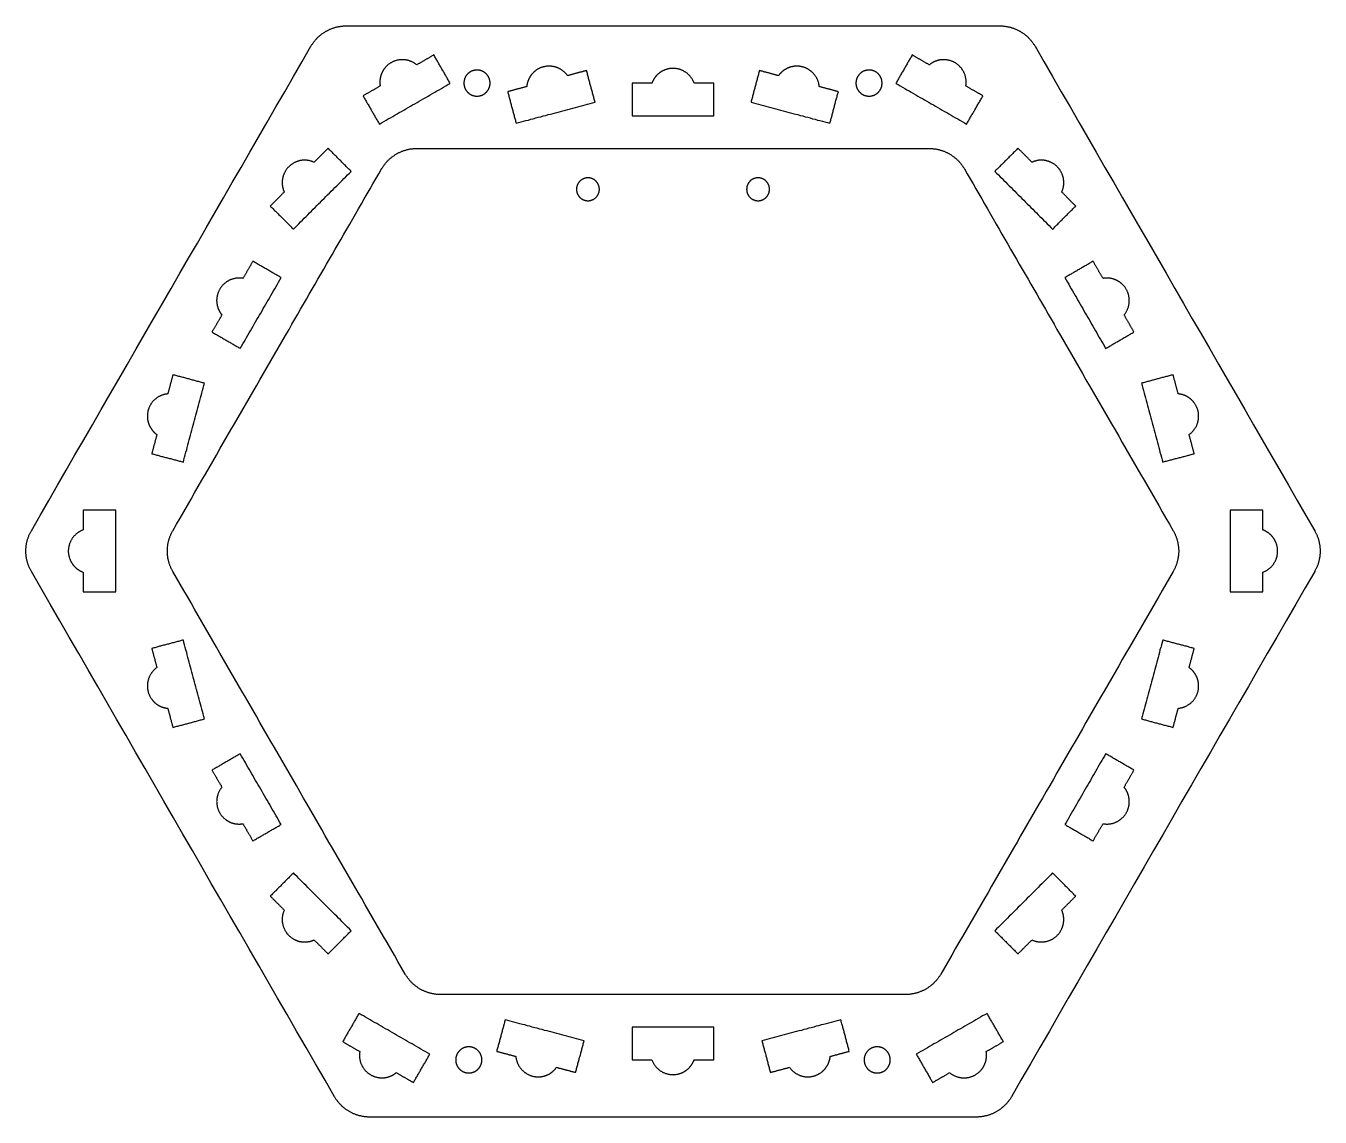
# Model space of a CAD drawing. Header units: inches. Extents: x 263 to 1545, y -1110 to -29.
import ezdxf

# ---------------------------------------------------------------- set-up
doc = ezdxf.new("R2010")
doc.units = ezdxf.units.IN
doc.header["$MEASUREMENT"] = 0
doc.layers.add('Layer 1', color=7, linetype='Continuous')

# ---------------------------------------------------------------- blocks, each defined once
blk = doc.blocks.new('block 3')
at = {"layer": 'Layer 1', "color": 7, "lineweight": 25, "true_color": 0xffffff}
blk.add_open_spline([(1140.6, -58.1), (1140.6, -58.1), (1141.1, -58.4), (1141.1, -58.4), (1141.1, -58.4), (1141.7, -58.7), (1141.7, -58.7), (1141.7, -58.7), (1142.2, -59.1), (1142.2, -59.1), (1142.2, -59.1), (1142.7, -59.4), (1142.7, -59.4), (1142.7, -59.4), (1143.2, -59.7), (1143.2, -59.7), (1143.2, -59.7), (1143.8, -60), (1143.8, -60), (1143.8, -60), (1144.3, -60.3), (1144.3, -60.3), (1144.3, -60.3), (1144.8, -60.6), (1144.8, -60.6), (1144.8, -60.6), (1145.4, -60.9), (1145.4, -60.9), (1145.4, -60.9), (1145.9, -61.2), (1145.9, -61.2), (1145.9, -61.2), (1146.4, -61.5), (1146.4, -61.5), (1146.4, -61.5), (1146.9, -61.8), (1146.9, -61.8), (1146.9, -61.8), (1147.5, -62.1), (1147.5, -62.1), (1147.5, -62.1), (1148, -62.4), (1148, -62.4), (1148, -62.4), (1148.5, -62.7), (1148.5, -62.7), (1148.5, -62.7), (1149.1, -63), (1149.1, -63), (1149.1, -63), (1149.6, -63.3), (1149.6, -63.3), (1149.6, -63.3), (1150.1, -63.6), (1150.1, -63.6), (1150.1, -63.6), (1150.7, -63.9), (1150.7, -63.9), (1150.7, -63.9), (1151.2, -64.3), (1151.2, -64.3), (1151.2, -64.3), (1151.7, -64.6), (1151.7, -64.6), (1151.7, -64.6), (1152.2, -64.9), (1152.2, -64.9), (1152.2, -64.9), (1152.8, -65.2), (1152.8, -65.2), (1152.8, -65.2), (1153.3, -65.5), (1153.3, -65.5), (1153.3, -65.5), (1153.8, -65.8), (1153.8, -65.8), (1153.8, -65.8), (1154.4, -66.1), (1154.4, -66.1), (1154.4, -66.1), (1154.9, -66.4), (1154.9, -66.4), (1154.9, -66.4), (1155.4, -66.7), (1155.4, -66.7), (1155.4, -66.7), (1156, -67), (1156, -67), (1156, -67), (1156.5, -67.3), (1156.5, -67.3), (1156.5, -67.3), (1157, -67.6), (1157, -67.6), (1157, -67.6), (1157.5, -67.9), (1157.5, -67.9), (1157.7, -67.8), (1157.9, -67.7), (1158, -67.5), (1158.2, -67.4), (1158.3, -67.3), (1158.5, -67.2), (1158.7, -67), (1158.8, -66.9), (1159, -66.8), (1159.2, -66.7), (1159.3, -66.6), (1159.5, -66.5), (1159.7, -66.4), (1159.8, -66.2), (1160, -66.1), (1160.2, -66), (1160.3, -65.9), (1160.5, -65.8), (1160.7, -65.7), (1160.9, -65.6), (1161, -65.5), (1161.2, -65.4), (1161.4, -65.3), (1161.6, -65.3), (1161.7, -65.2), (1161.9, -65.1), (1162.1, -65), (1162.3, -64.9), (1162.5, -64.8), (1162.6, -64.7), (1162.8, -64.6), (1163, -64.6), (1163.2, -64.5), (1163.4, -64.4), (1163.6, -64.3), (1163.7, -64.3), (1163.9, -64.2), (1164.1, -64.1), (1164.3, -64.1), (1164.5, -64), (1164.7, -63.9), (1164.9, -63.9), (1165.1, -63.8), (1165.3, -63.7), (1165.4, -63.7), (1165.6, -63.6), (1165.8, -63.6), (1166, -63.5), (1166.2, -63.5), (1166.4, -63.4), (1166.6, -63.4), (1166.8, -63.3), (1167, -63.3), (1167.2, -63.2), (1167.4, -63.2), (1167.6, -63.2), (1167.8, -63.1), (1168, -63.1), (1168.2, -63.1), (1168.4, -63), (1168.6, -63), (1168.7, -63), (1168.9, -62.9), (1169.1, -62.9), (1169.3, -62.9), (1169.5, -62.9), (1169.7, -62.9), (1169.9, -62.8), (1170.1, -62.8), (1170.3, -62.8), (1170.5, -62.8), (1170.7, -62.8), (1170.9, -62.8), (1171.1, -62.8), (1171.3, -62.8), (1171.5, -62.8), (1171.7, -62.8), (1171.9, -62.8), (1172.1, -62.8), (1172.3, -62.8), (1172.5, -62.8), (1172.7, -62.8), (1172.9, -62.8), (1173.1, -62.8), (1173.3, -62.8), (1173.5, -62.8), (1173.7, -62.9), (1173.9, -62.9), (1174.2, -62.9), (1174.4, -62.9), (1174.6, -62.9), (1174.8, -63), (1175, -63), (1175.2, -63), (1175.4, -63.1), (1175.6, -63.1), (1175.9, -63.2), (1176.3, -63.2), (1176.7, -63.3), (1177.1, -63.4), (1177.4, -63.5), (1177.8, -63.6), (1178.1, -63.7), (1178.5, -63.8), (1178.9, -63.9), (1179.2, -64), (1179.6, -64.2), (1179.9, -64.3), (1180.2, -64.4), (1180.6, -64.6), (1180.9, -64.7), (1181.3, -64.9), (1181.6, -65), (1181.9, -65.2), (1182.2, -65.4), (1182.6, -65.5), (1182.9, -65.7), (1183.2, -65.9), (1183.5, -66.1), (1183.8, -66.3), (1184.1, -66.5), (1184.4, -66.7), (1184.7, -66.9), (1185, -67.1), (1185.3, -67.3), (1185.5, -67.5), (1185.8, -67.8), (1186.1, -68), (1186.4, -68.2), (1186.6, -68.5), (1186.9, -68.7), (1187.2, -69), (1187.4, -69.2), (1187.7, -69.5), (1187.9, -69.7), (1188.2, -70), (1188.4, -70.2), (1188.6, -70.5), (1188.9, -70.8), (1189.1, -71), (1189.3, -71.3), (1189.5, -71.6), (1189.7, -71.9), (1189.9, -72.2), (1190.2, -72.5), (1190.4, -72.8), (1190.5, -73.1), (1190.7, -73.4), (1190.9, -73.7), (1191.1, -74), (1191.3, -74.3), (1191.4, -74.6), (1191.6, -74.9), (1191.8, -75.2), (1191.9, -75.6), (1192.1, -75.9), (1192.2, -76.2), (1192.4, -76.5), (1192.5, -76.9), (1192.6, -77.2), (1192.7, -77.6), (1192.9, -77.9), (1193, -78.2), (1193.1, -78.6), (1193.2, -78.9), (1193.3, -79.3), (1193.4, -79.6), (1193.4, -80), (1193.5, -80.3), (1193.6, -80.7), (1193.7, -81), (1193.7, -81.4), (1193.8, -81.7), (1193.8, -82.1), (1193.9, -82.5), (1193.9, -82.8), (1194, -83.2), (1194, -83.6), (1194, -83.9), (1194, -84.3), (1194, -84.7), (1194, -85), (1194, -85.4), (1194, -85.8), (1194, -86.2), (1194, -86.5), (1193.9, -86.9), (1193.9, -87.3), (1193.9, -87.7), (1193.8, -88), (1193.8, -88.4), (1193.7, -88.8), (1193.7, -88.8), (1194.2, -89.1), (1194.2, -89.1), (1194.2, -89.1), (1194.8, -89.4), (1194.8, -89.4), (1194.8, -89.4), (1195.3, -89.7), (1195.3, -89.7), (1195.3, -89.7), (1195.8, -90), (1195.8, -90), (1195.8, -90), (1196.3, -90.3), (1196.3, -90.3), (1196.3, -90.3), (1196.9, -90.6), (1196.9, -90.6), (1196.9, -90.6), (1197.4, -90.9), (1197.4, -90.9), (1197.4, -90.9), (1197.9, -91.2), (1197.9, -91.2), (1197.9, -91.2), (1198.5, -91.5), (1198.5, -91.5), (1198.5, -91.5), (1199, -91.9), (1199, -91.9), (1199, -91.9), (1199.5, -92.2), (1199.5, -92.2), (1199.5, -92.2), (1200.1, -92.5), (1200.1, -92.5), (1200.1, -92.5), (1200.6, -92.8), (1200.6, -92.8), (1200.6, -92.8), (1201.1, -93.1), (1201.1, -93.1), (1201.1, -93.1), (1201.6, -93.4), (1201.6, -93.4), (1201.6, -93.4), (1202.2, -93.7), (1202.2, -93.7), (1202.2, -93.7), (1202.7, -94), (1202.7, -94), (1202.7, -94), (1203.2, -94.3), (1203.2, -94.3), (1203.2, -94.3), (1203.8, -94.6), (1203.8, -94.6), (1203.8, -94.6), (1204.3, -94.9), (1204.3, -94.9), (1204.3, -94.9), (1204.8, -95.2), (1204.8, -95.2), (1204.8, -95.2), (1205.3, -95.5), (1205.3, -95.5), (1205.3, -95.5), (1205.9, -95.8), (1205.9, -95.8), (1205.9, -95.8), (1206.4, -96.1), (1206.4, -96.1), (1206.4, -96.1), (1206.9, -96.4), (1206.9, -96.4), (1206.9, -96.4), (1207.5, -96.7), (1207.5, -96.7), (1207.5, -96.7), (1208, -97.1), (1208, -97.1), (1208, -97.1), (1208.5, -97.4), (1208.5, -97.4), (1208.5, -97.4), (1209.1, -97.7), (1209.1, -97.7), (1209.1, -97.7), (1209.6, -98), (1209.6, -98), (1209.6, -98), (1210.1, -98.3), (1210.1, -98.3), (1210.1, -98.3), (1210.6, -98.6), (1210.6, -98.6), (1210.6, -98.6), (1210.1, -99.5), (1210.1, -99.5), (1210.1, -99.5), (1209.6, -100.3), (1209.6, -100.3), (1209.6, -100.3), (1209.1, -101.2), (1209.1, -101.2), (1209.1, -101.2), (1208.6, -102.1), (1208.6, -102.1), (1208.6, -102.1), (1208.1, -103), (1208.1, -103), (1208.1, -103), (1207.6, -103.8), (1207.6, -103.8), (1207.6, -103.8), (1207.1, -104.7), (1207.1, -104.7), (1207.1, -104.7), (1206.6, -105.6), (1206.6, -105.6), (1206.6, -105.6), (1206.1, -106.5), (1206.1, -106.5), (1206.1, -106.5), (1205.6, -107.3), (1205.6, -107.3), (1205.6, -107.3), (1205.1, -108.2), (1205.1, -108.2), (1205.1, -108.2), (1204.6, -109.1), (1204.6, -109.1), (1204.6, -109.1), (1204.1, -110), (1204.1, -110), (1204.1, -110), (1203.6, -110.8), (1203.6, -110.8), (1203.6, -110.8), (1203.1, -111.7), (1203.1, -111.7), (1203.1, -111.7), (1202.6, -112.6), (1202.6, -112.6), (1202.6, -112.6), (1202, -113.5), (1202, -113.5), (1202, -113.5), (1201.5, -114.3), (1201.5, -114.3), (1201.5, -114.3), (1201, -115.2), (1201, -115.2), (1201, -115.2), (1200.5, -116.1), (1200.5, -116.1), (1200.5, -116.1), (1200, -117), (1200, -117), (1200, -117), (1199.5, -117.8), (1199.5, -117.8), (1199.5, -117.8), (1199, -118.7), (1199, -118.7), (1199, -118.7), (1198.5, -119.6), (1198.5, -119.6), (1198.5, -119.6), (1198, -120.5), (1198, -120.5), (1198, -120.5), (1197.5, -121.3), (1197.5, -121.3), (1197.5, -121.3), (1197, -122.2), (1197, -122.2), (1197, -122.2), (1196.5, -123.1), (1196.5, -123.1), (1196.5, -123.1), (1196, -124), (1196, -124), (1196, -124), (1195.5, -124.9), (1195.5, -124.9), (1195.5, -124.9), (1195, -125.7), (1195, -125.7), (1195, -125.7), (1194.5, -126.6), (1194.5, -126.6), (1194.5, -126.6), (1192.3, -125.3), (1192.3, -125.3), (1192.3, -125.3), (1190.1, -124.1), (1190.1, -124.1), (1190.1, -124.1), (1187.9, -122.8), (1187.9, -122.8), (1187.9, -122.8), (1185.7, -121.5), (1185.7, -121.5), (1185.7, -121.5), (1183.5, -120.3), (1183.5, -120.3), (1183.5, -120.3), (1181.3, -119), (1181.3, -119), (1181.3, -119), (1179.1, -117.8), (1179.1, -117.8), (1179.1, -117.8), (1177, -116.5), (1177, -116.5), (1177, -116.5), (1174.8, -115.2), (1174.8, -115.2), (1174.8, -115.2), (1172.6, -114), (1172.6, -114), (1172.6, -114), (1170.4, -112.7), (1170.4, -112.7), (1170.4, -112.7), (1168.2, -111.4), (1168.2, -111.4), (1168.2, -111.4), (1166, -110.2), (1166, -110.2), (1166, -110.2), (1163.8, -108.9), (1163.8, -108.9), (1163.8, -108.9), (1161.6, -107.6), (1161.6, -107.6), (1161.6, -107.6), (1159.4, -106.4), (1159.4, -106.4), (1159.4, -106.4), (1157.3, -105.1), (1157.3, -105.1), (1157.3, -105.1), (1155.1, -103.9), (1155.1, -103.9), (1155.1, -103.9), (1152.9, -102.6), (1152.9, -102.6), (1152.9, -102.6), (1150.7, -101.3), (1150.7, -101.3), (1150.7, -101.3), (1148.5, -100.1), (1148.5, -100.1), (1148.5, -100.1), (1146.3, -98.8), (1146.3, -98.8), (1146.3, -98.8), (1144.1, -97.5), (1144.1, -97.5), (1144.1, -97.5), (1141.9, -96.3), (1141.9, -96.3), (1141.9, -96.3), (1139.7, -95), (1139.7, -95), (1139.7, -95), (1137.5, -93.7), (1137.5, -93.7), (1137.5, -93.7), (1135.4, -92.5), (1135.4, -92.5), (1135.4, -92.5), (1133.2, -91.2), (1133.2, -91.2), (1133.2, -91.2), (1131, -89.9), (1131, -89.9), (1131, -89.9), (1128.8, -88.7), (1128.8, -88.7), (1128.8, -88.7), (1126.6, -87.4), (1126.6, -87.4), (1126.6, -87.4), (1124.4, -86.2), (1124.4, -86.2), (1124.4, -86.2), (1124.9, -85.3), (1124.9, -85.3), (1124.9, -85.3), (1125.4, -84.4), (1125.4, -84.4), (1125.4, -84.4), (1125.9, -83.5), (1125.9, -83.5), (1125.9, -83.5), (1126.4, -82.7), (1126.4, -82.7), (1126.4, -82.7), (1126.9, -81.8), (1126.9, -81.8), (1126.9, -81.8), (1127.4, -80.9), (1127.4, -80.9), (1127.4, -80.9), (1128, -80), (1128, -80), (1128, -80), (1128.5, -79.2), (1128.5, -79.2), (1128.5, -79.2), (1129, -78.3), (1129, -78.3), (1129, -78.3), (1129.5, -77.4), (1129.5, -77.4), (1129.5, -77.4), (1130, -76.5), (1130, -76.5), (1130, -76.5), (1130.5, -75.6), (1130.5, -75.6), (1130.5, -75.6), (1131, -74.8), (1131, -74.8), (1131, -74.8), (1131.5, -73.9), (1131.5, -73.9), (1131.5, -73.9), (1132, -73), (1132, -73), (1132, -73), (1132.5, -72.1), (1132.5, -72.1), (1132.5, -72.1), (1133, -71.3), (1133, -71.3), (1133, -71.3), (1133.5, -70.4), (1133.5, -70.4), (1133.5, -70.4), (1134, -69.5), (1134, -69.5), (1134, -69.5), (1134.5, -68.6), (1134.5, -68.6), (1134.5, -68.6), (1135, -67.8), (1135, -67.8), (1135, -67.8), (1135.5, -66.9), (1135.5, -66.9), (1135.5, -66.9), (1136, -66), (1136, -66), (1136, -66), (1136.5, -65.1), (1136.5, -65.1), (1136.5, -65.1), (1137.1, -64.3), (1137.1, -64.3), (1137.1, -64.3), (1137.6, -63.4), (1137.6, -63.4), (1137.6, -63.4), (1138.1, -62.5), (1138.1, -62.5), (1138.1, -62.5), (1138.6, -61.6), (1138.6, -61.6), (1138.6, -61.6), (1139.1, -60.8), (1139.1, -60.8), (1139.1, -60.8), (1139.6, -59.9), (1139.6, -59.9), (1139.6, -59.9), (1140.1, -59), (1140.1, -59), (1140.1, -59), (1140.6, -58.1), (1140.6, -58.1)], degree=3, knots=[0, 0, 0, 0, 1, 1, 1, 2, 2, 2, 3, 3, 3, 4, 4, 4, 5, 5, 5, 6, 6, 6, 7, 7, 7, 8, 8, 8, 9, 9, 9, 10, 10, 10, 11, 11, 11, 12, 12, 12, 13, 13, 13, 14, 14, 14, 15, 15, 15, 16, 16, 16, 17, 17, 17, 18, 18, 18, 19, 19, 19, 20, 20, 20, 21, 21, 21, 22, 22, 22, 23, 23, 23, 24, 24, 24, 25, 25, 25, 26, 26, 26, 27, 27, 27, 28, 28, 28, 29, 29, 29, 30, 30, 30, 31, 31, 31, 32, 32, 32, 33, 33, 33, 34, 34, 34, 35, 35, 35, 36, 36, 36, 37, 37, 37, 38, 38, 38, 39, 39, 39, 40, 40, 40, 41, 41, 41, 42, 42, 42, 43, 43, 43, 44, 44, 44, 45, 45, 45, 46, 46, 46, 47, 47, 47, 48, 48, 48, 49, 49, 49, 50, 50, 50, 51, 51, 51, 52, 52, 52, 53, 53, 53, 54, 54, 54, 55, 55, 55, 56, 56, 56, 57, 57, 57, 58, 58, 58, 59, 59, 59, 60, 60, 60, 61, 61, 61, 62, 62, 62, 63, 63, 63, 64, 64, 64, 65, 65, 65, 66, 66, 66, 67, 67, 67, 68, 68, 68, 69, 69, 69, 70, 70, 70, 71, 71, 71, 72, 72, 72, 73, 73, 73, 74, 74, 74, 75, 75, 75, 76, 76, 76, 77, 77, 77, 78, 78, 78, 79, 79, 79, 80, 80, 80, 81, 81, 81, 82, 82, 82, 83, 83, 83, 84, 84, 84, 85, 85, 85, 86, 86, 86, 87, 87, 87, 88, 88, 88, 89, 89, 89, 90, 90, 90, 91, 91, 91, 92, 92, 92, 93, 93, 93, 94, 94, 94, 95, 95, 95, 96, 96, 96, 97, 97, 97, 98, 98, 98, 99, 99, 99, 100, 100, 100, 101, 101, 101, 102, 102, 102, 103, 103, 103, 104, 104, 104, 105, 105, 105, 106, 106, 106, 107, 107, 107, 108, 108, 108, 109, 109, 109, 110, 110, 110, 111, 111, 111, 112, 112, 112, 113, 113, 113, 114, 114, 114, 115, 115, 115, 116, 116, 116, 117, 117, 117, 118, 118, 118, 119, 119, 119, 120, 120, 120, 121, 121, 121, 122, 122, 122, 123, 123, 123, 124, 124, 124, 125, 125, 125, 126, 126, 126, 127, 127, 127, 128, 128, 128, 129, 129, 129, 130, 130, 130, 131, 131, 131, 132, 132, 132, 133, 133, 133, 134, 134, 134, 135, 135, 135, 136, 136, 136, 137, 137, 137, 138, 138, 138, 139, 139, 139, 140, 140, 140, 141, 141, 141, 142, 142, 142, 143, 143, 143, 144, 144, 144, 145, 145, 145, 146, 146, 146, 147, 147, 147, 148, 148, 148, 149, 149, 149, 150, 150, 150, 151, 151, 151, 152, 152, 152, 153, 153, 153, 154, 154, 154, 155, 155, 155, 156, 156, 156, 157, 157, 157, 158, 158, 158, 159, 159, 159, 160, 160, 160, 161, 161, 161, 162, 162, 162, 163, 163, 163, 164, 164, 164, 165, 165, 165, 166, 166, 166, 167, 167, 167, 168, 168, 168, 169, 169, 169, 170, 170, 170, 171, 171, 171, 172, 172, 172, 173, 173, 173, 174, 174, 174, 175, 175, 175, 176, 176, 176, 177, 177, 177, 178, 178, 178, 179, 179, 179, 180, 180, 180, 181, 181, 181, 182, 182, 182, 183, 183, 183, 184, 184, 184, 185, 185, 185, 186, 186, 186, 187, 187, 187, 188, 188, 188, 189, 189, 189, 190, 190, 190, 191, 191, 191, 192, 192, 192, 193, 193, 193, 194, 194, 194, 195, 195, 195, 196, 196, 196, 197, 197, 197, 198, 198, 198, 199, 199, 199, 200, 200, 200, 201, 201, 201, 202, 202, 202, 203, 203, 203, 204, 204, 204, 205, 205, 205, 206, 206, 206, 207, 207, 207, 208, 208, 208, 209, 209, 209, 210, 210, 210, 211, 211, 211, 212, 212, 212, 213, 213, 213, 214, 214, 214, 215, 215, 215, 216, 216, 216, 217, 217, 217, 218, 218, 218, 219, 219, 219, 220, 220, 220, 221, 221, 221, 222, 222, 222, 223, 223, 223, 224, 224, 224, 224], dxfattribs=at)
blk = doc.blocks.new('block 4')
at = {"layer": 'Layer 1', "color": 7, "lineweight": 25, "true_color": 0xffffff}
blk.add_open_spline([(1319.8, -262.4), (1319.8, -262.4), (1320.1, -262.9), (1320.1, -262.9), (1320.1, -262.9), (1320.4, -263.4), (1320.4, -263.4), (1320.4, -263.4), (1320.7, -264), (1320.7, -264), (1320.7, -264), (1321, -264.5), (1321, -264.5), (1321, -264.5), (1321.3, -265), (1321.3, -265), (1321.3, -265), (1321.6, -265.5), (1321.6, -265.5), (1321.6, -265.5), (1321.9, -266.1), (1321.9, -266.1), (1321.9, -266.1), (1322.2, -266.6), (1322.2, -266.6), (1322.2, -266.6), (1322.6, -267.1), (1322.6, -267.1), (1322.6, -267.1), (1322.9, -267.7), (1322.9, -267.7), (1322.9, -267.7), (1323.2, -268.2), (1323.2, -268.2), (1323.2, -268.2), (1323.5, -268.7), (1323.5, -268.7), (1323.5, -268.7), (1323.8, -269.3), (1323.8, -269.3), (1323.8, -269.3), (1324.1, -269.8), (1324.1, -269.8), (1324.1, -269.8), (1324.4, -270.3), (1324.4, -270.3), (1324.4, -270.3), (1324.7, -270.8), (1324.7, -270.8), (1324.7, -270.8), (1325, -271.4), (1325, -271.4), (1325, -271.4), (1325.3, -271.9), (1325.3, -271.9), (1325.3, -271.9), (1325.6, -272.4), (1325.6, -272.4), (1325.6, -272.4), (1325.9, -273), (1325.9, -273), (1325.9, -273), (1326.2, -273.5), (1326.2, -273.5), (1326.2, -273.5), (1326.5, -274), (1326.5, -274), (1326.5, -274), (1326.8, -274.6), (1326.8, -274.6), (1326.8, -274.6), (1327.1, -275.1), (1327.1, -275.1), (1327.1, -275.1), (1327.4, -275.6), (1327.4, -275.6), (1327.4, -275.6), (1327.7, -276.1), (1327.7, -276.1), (1327.7, -276.1), (1328.1, -276.7), (1328.1, -276.7), (1328.1, -276.7), (1328.4, -277.2), (1328.4, -277.2), (1328.4, -277.2), (1328.7, -277.7), (1328.7, -277.7), (1328.7, -277.7), (1329, -278.3), (1329, -278.3), (1329, -278.3), (1329.3, -278.8), (1329.3, -278.8), (1329.3, -278.8), (1329.6, -279.3), (1329.6, -279.3), (1329.8, -279.3), (1330, -279.3), (1330.2, -279.2), (1330.4, -279.2), (1330.6, -279.2), (1330.8, -279.1), (1331, -279.1), (1331.2, -279.1), (1331.4, -279.1), (1331.6, -279.1), (1331.8, -279), (1332, -279), (1332.2, -279), (1332.4, -279), (1332.6, -279), (1332.8, -279), (1333, -279), (1333.2, -279), (1333.4, -279), (1333.6, -279), (1333.8, -279), (1334, -279), (1334.2, -279), (1334.4, -279), (1334.6, -279), (1334.8, -279), (1335, -279.1), (1335.2, -279.1), (1335.4, -279.1), (1335.6, -279.1), (1335.8, -279.1), (1336, -279.2), (1336.2, -279.2), (1336.4, -279.2), (1336.6, -279.2), (1336.8, -279.3), (1337, -279.3), (1337.2, -279.3), (1337.4, -279.4), (1337.6, -279.4), (1337.8, -279.4), (1338, -279.5), (1338.2, -279.5), (1338.4, -279.6), (1338.5, -279.6), (1338.7, -279.7), (1338.9, -279.7), (1339.1, -279.8), (1339.3, -279.8), (1339.5, -279.9), (1339.7, -279.9), (1339.9, -280), (1340.1, -280), (1340.3, -280.1), (1340.5, -280.2), (1340.6, -280.2), (1340.8, -280.3), (1341, -280.4), (1341.2, -280.4), (1341.4, -280.5), (1341.6, -280.6), (1341.8, -280.6), (1341.9, -280.7), (1342.1, -280.8), (1342.3, -280.9), (1342.5, -281), (1342.7, -281), (1342.9, -281.1), (1343, -281.2), (1343.2, -281.3), (1343.4, -281.4), (1343.6, -281.5), (1343.8, -281.6), (1343.9, -281.7), (1344.1, -281.8), (1344.3, -281.9), (1344.5, -282), (1344.6, -282.1), (1344.8, -282.2), (1345, -282.3), (1345.1, -282.4), (1345.3, -282.5), (1345.5, -282.6), (1345.7, -282.7), (1345.8, -282.8), (1346, -282.9), (1346.2, -283), (1346.3, -283.2), (1346.5, -283.3), (1346.6, -283.4), (1346.8, -283.5), (1347, -283.6), (1347.1, -283.8), (1347.3, -283.9), (1347.4, -284), (1347.6, -284.1), (1347.9, -284.4), (1348.2, -284.6), (1348.5, -284.9), (1348.7, -285.2), (1349, -285.4), (1349.3, -285.7), (1349.5, -286), (1349.8, -286.2), (1350, -286.5), (1350.3, -286.8), (1350.5, -287.1), (1350.8, -287.4), (1351, -287.7), (1351.2, -287.9), (1351.4, -288.2), (1351.6, -288.5), (1351.8, -288.8), (1352, -289.1), (1352.2, -289.5), (1352.4, -289.8), (1352.6, -290.1), (1352.8, -290.4), (1353, -290.7), (1353.1, -291), (1353.3, -291.4), (1353.5, -291.7), (1353.6, -292), (1353.8, -292.3), (1353.9, -292.7), (1354, -293), (1354.2, -293.3), (1354.3, -293.7), (1354.4, -294), (1354.5, -294.3), (1354.6, -294.7), (1354.7, -295), (1354.8, -295.4), (1354.9, -295.7), (1355, -296.1), (1355.1, -296.4), (1355.2, -296.8), (1355.2, -297.1), (1355.3, -297.5), (1355.3, -297.8), (1355.4, -298.2), (1355.4, -298.5), (1355.5, -298.9), (1355.5, -299.2), (1355.6, -299.6), (1355.6, -299.9), (1355.6, -300.3), (1355.6, -300.6), (1355.6, -301), (1355.6, -301.4), (1355.6, -301.7), (1355.6, -302.1), (1355.6, -302.4), (1355.6, -302.8), (1355.5, -303.1), (1355.5, -303.5), (1355.5, -303.8), (1355.4, -304.2), (1355.4, -304.6), (1355.3, -304.9), (1355.3, -305.3), (1355.2, -305.6), (1355.1, -306), (1355, -306.3), (1354.9, -306.7), (1354.9, -307), (1354.8, -307.4), (1354.7, -307.7), (1354.6, -308), (1354.4, -308.4), (1354.3, -308.7), (1354.2, -309.1), (1354.1, -309.4), (1353.9, -309.8), (1353.8, -310.1), (1353.6, -310.4), (1353.5, -310.8), (1353.3, -311.1), (1353.2, -311.4), (1353, -311.7), (1352.8, -312.1), (1352.6, -312.4), (1352.4, -312.7), (1352.2, -313), (1352, -313.3), (1351.8, -313.7), (1351.6, -314), (1351.4, -314.3), (1351.2, -314.6), (1350.9, -314.9), (1350.7, -315.2), (1350.5, -315.5), (1350.5, -315.5), (1350.8, -316), (1350.8, -316), (1350.8, -316), (1351.1, -316.5), (1351.1, -316.5), (1351.1, -316.5), (1351.4, -317.1), (1351.4, -317.1), (1351.4, -317.1), (1351.7, -317.6), (1351.7, -317.6), (1351.7, -317.6), (1352, -318.1), (1352, -318.1), (1352, -318.1), (1352.3, -318.7), (1352.3, -318.7), (1352.3, -318.7), (1352.6, -319.2), (1352.6, -319.2), (1352.6, -319.2), (1352.9, -319.7), (1352.9, -319.7), (1352.9, -319.7), (1353.2, -320.2), (1353.2, -320.2), (1353.2, -320.2), (1353.5, -320.8), (1353.5, -320.8), (1353.5, -320.8), (1353.8, -321.3), (1353.8, -321.3), (1353.8, -321.3), (1354.1, -321.8), (1354.1, -321.8), (1354.1, -321.8), (1354.4, -322.4), (1354.4, -322.4), (1354.4, -322.4), (1354.7, -322.9), (1354.7, -322.9), (1354.7, -322.9), (1355, -323.4), (1355, -323.4), (1355, -323.4), (1355.4, -323.9), (1355.4, -323.9), (1355.4, -323.9), (1355.7, -324.5), (1355.7, -324.5), (1355.7, -324.5), (1356, -325), (1356, -325), (1356, -325), (1356.3, -325.5), (1356.3, -325.5), (1356.3, -325.5), (1356.6, -326.1), (1356.6, -326.1), (1356.6, -326.1), (1356.9, -326.6), (1356.9, -326.6), (1356.9, -326.6), (1357.2, -327.1), (1357.2, -327.1), (1357.2, -327.1), (1357.5, -327.7), (1357.5, -327.7), (1357.5, -327.7), (1357.8, -328.2), (1357.8, -328.2), (1357.8, -328.2), (1358.1, -328.7), (1358.1, -328.7), (1358.1, -328.7), (1358.4, -329.2), (1358.4, -329.2), (1358.4, -329.2), (1358.7, -329.8), (1358.7, -329.8), (1358.7, -329.8), (1359, -330.3), (1359, -330.3), (1359, -330.3), (1359.3, -330.8), (1359.3, -330.8), (1359.3, -330.8), (1359.6, -331.4), (1359.6, -331.4), (1359.6, -331.4), (1359.9, -331.9), (1359.9, -331.9), (1359.9, -331.9), (1360.2, -332.4), (1360.2, -332.4), (1360.2, -332.4), (1359.4, -332.9), (1359.4, -332.9), (1359.4, -332.9), (1358.5, -333.4), (1358.5, -333.4), (1358.5, -333.4), (1357.6, -333.9), (1357.6, -333.9), (1357.6, -333.9), (1356.7, -334.4), (1356.7, -334.4), (1356.7, -334.4), (1355.9, -335), (1355.9, -335), (1355.9, -335), (1355, -335.5), (1355, -335.5), (1355, -335.5), (1354.1, -336), (1354.1, -336), (1354.1, -336), (1353.2, -336.5), (1353.2, -336.5), (1353.2, -336.5), (1352.4, -337), (1352.4, -337), (1352.4, -337), (1351.5, -337.5), (1351.5, -337.5), (1351.5, -337.5), (1350.6, -338), (1350.6, -338), (1350.6, -338), (1349.7, -338.5), (1349.7, -338.5), (1349.7, -338.5), (1348.9, -339), (1348.9, -339), (1348.9, -339), (1348, -339.5), (1348, -339.5), (1348, -339.5), (1347.1, -340), (1347.1, -340), (1347.1, -340), (1346.2, -340.5), (1346.2, -340.5), (1346.2, -340.5), (1345.4, -341), (1345.4, -341), (1345.4, -341), (1344.5, -341.5), (1344.5, -341.5), (1344.5, -341.5), (1343.6, -342), (1343.6, -342), (1343.6, -342), (1342.7, -342.5), (1342.7, -342.5), (1342.7, -342.5), (1341.9, -343), (1341.9, -343), (1341.9, -343), (1341, -343.5), (1341, -343.5), (1341, -343.5), (1340.1, -344.1), (1340.1, -344.1), (1340.1, -344.1), (1339.2, -344.6), (1339.2, -344.6), (1339.2, -344.6), (1338.4, -345.1), (1338.4, -345.1), (1338.4, -345.1), (1337.5, -345.6), (1337.5, -345.6), (1337.5, -345.6), (1336.6, -346.1), (1336.6, -346.1), (1336.6, -346.1), (1335.7, -346.6), (1335.7, -346.6), (1335.7, -346.6), (1334.9, -347.1), (1334.9, -347.1), (1334.9, -347.1), (1334, -347.6), (1334, -347.6), (1334, -347.6), (1333.1, -348.1), (1333.1, -348.1), (1333.1, -348.1), (1332.2, -348.6), (1332.2, -348.6), (1332.2, -348.6), (1331, -346.4), (1331, -346.4), (1331, -346.4), (1329.7, -344.2), (1329.7, -344.2), (1329.7, -344.2), (1328.4, -342), (1328.4, -342), (1328.4, -342), (1327.2, -339.8), (1327.2, -339.8), (1327.2, -339.8), (1325.9, -337.7), (1325.9, -337.7), (1325.9, -337.7), (1324.6, -335.5), (1324.6, -335.5), (1324.6, -335.5), (1323.4, -333.3), (1323.4, -333.3), (1323.4, -333.3), (1322.1, -331.1), (1322.1, -331.1), (1322.1, -331.1), (1320.8, -328.9), (1320.8, -328.9), (1320.8, -328.9), (1319.6, -326.7), (1319.6, -326.7), (1319.6, -326.7), (1318.3, -324.5), (1318.3, -324.5), (1318.3, -324.5), (1317.1, -322.3), (1317.1, -322.3), (1317.1, -322.3), (1315.8, -320.1), (1315.8, -320.1), (1315.8, -320.1), (1314.5, -318), (1314.5, -318), (1314.5, -318), (1313.3, -315.8), (1313.3, -315.8), (1313.3, -315.8), (1312, -313.6), (1312, -313.6), (1312, -313.6), (1310.7, -311.4), (1310.7, -311.4), (1310.7, -311.4), (1309.5, -309.2), (1309.5, -309.2), (1309.5, -309.2), (1308.2, -307), (1308.2, -307), (1308.2, -307), (1306.9, -304.8), (1306.9, -304.8), (1306.9, -304.8), (1305.7, -302.6), (1305.7, -302.6), (1305.7, -302.6), (1304.4, -300.4), (1304.4, -300.4), (1304.4, -300.4), (1303.2, -298.3), (1303.2, -298.3), (1303.2, -298.3), (1301.9, -296.1), (1301.9, -296.1), (1301.9, -296.1), (1300.6, -293.9), (1300.6, -293.9), (1300.6, -293.9), (1299.4, -291.7), (1299.4, -291.7), (1299.4, -291.7), (1298.1, -289.5), (1298.1, -289.5), (1298.1, -289.5), (1296.8, -287.3), (1296.8, -287.3), (1296.8, -287.3), (1295.6, -285.1), (1295.6, -285.1), (1295.6, -285.1), (1294.3, -282.9), (1294.3, -282.9), (1294.3, -282.9), (1293, -280.7), (1293, -280.7), (1293, -280.7), (1291.8, -278.5), (1291.8, -278.5), (1291.8, -278.5), (1292.7, -278), (1292.7, -278), (1292.7, -278), (1293.5, -277.5), (1293.5, -277.5), (1293.5, -277.5), (1294.4, -277), (1294.4, -277), (1294.4, -277), (1295.3, -276.5), (1295.3, -276.5), (1295.3, -276.5), (1296.2, -276), (1296.2, -276), (1296.2, -276), (1297, -275.5), (1297, -275.5), (1297, -275.5), (1297.9, -275), (1297.9, -275), (1297.9, -275), (1298.8, -274.5), (1298.8, -274.5), (1298.8, -274.5), (1299.7, -274), (1299.7, -274), (1299.7, -274), (1300.5, -273.5), (1300.5, -273.5), (1300.5, -273.5), (1301.4, -273), (1301.4, -273), (1301.4, -273), (1302.3, -272.5), (1302.3, -272.5), (1302.3, -272.5), (1303.2, -272), (1303.2, -272), (1303.2, -272), (1304, -271.5), (1304, -271.5), (1304, -271.5), (1304.9, -271), (1304.9, -271), (1304.9, -271), (1305.8, -270.5), (1305.8, -270.5), (1305.8, -270.5), (1306.7, -270), (1306.7, -270), (1306.7, -270), (1307.5, -269.4), (1307.5, -269.4), (1307.5, -269.4), (1308.4, -268.9), (1308.4, -268.9), (1308.4, -268.9), (1309.3, -268.4), (1309.3, -268.4), (1309.3, -268.4), (1310.2, -267.9), (1310.2, -267.9), (1310.2, -267.9), (1311, -267.4), (1311, -267.4), (1311, -267.4), (1311.9, -266.9), (1311.9, -266.9), (1311.9, -266.9), (1312.8, -266.4), (1312.8, -266.4), (1312.8, -266.4), (1313.7, -265.9), (1313.7, -265.9), (1313.7, -265.9), (1314.5, -265.4), (1314.5, -265.4), (1314.5, -265.4), (1315.4, -264.9), (1315.4, -264.9), (1315.4, -264.9), (1316.3, -264.4), (1316.3, -264.4), (1316.3, -264.4), (1317.2, -263.9), (1317.2, -263.9), (1317.2, -263.9), (1318, -263.4), (1318, -263.4), (1318, -263.4), (1318.9, -262.9), (1318.9, -262.9), (1318.9, -262.9), (1319.8, -262.4), (1319.8, -262.4)], degree=3, knots=[0, 0, 0, 0, 1, 1, 1, 2, 2, 2, 3, 3, 3, 4, 4, 4, 5, 5, 5, 6, 6, 6, 7, 7, 7, 8, 8, 8, 9, 9, 9, 10, 10, 10, 11, 11, 11, 12, 12, 12, 13, 13, 13, 14, 14, 14, 15, 15, 15, 16, 16, 16, 17, 17, 17, 18, 18, 18, 19, 19, 19, 20, 20, 20, 21, 21, 21, 22, 22, 22, 23, 23, 23, 24, 24, 24, 25, 25, 25, 26, 26, 26, 27, 27, 27, 28, 28, 28, 29, 29, 29, 30, 30, 30, 31, 31, 31, 32, 32, 32, 33, 33, 33, 34, 34, 34, 35, 35, 35, 36, 36, 36, 37, 37, 37, 38, 38, 38, 39, 39, 39, 40, 40, 40, 41, 41, 41, 42, 42, 42, 43, 43, 43, 44, 44, 44, 45, 45, 45, 46, 46, 46, 47, 47, 47, 48, 48, 48, 49, 49, 49, 50, 50, 50, 51, 51, 51, 52, 52, 52, 53, 53, 53, 54, 54, 54, 55, 55, 55, 56, 56, 56, 57, 57, 57, 58, 58, 58, 59, 59, 59, 60, 60, 60, 61, 61, 61, 62, 62, 62, 63, 63, 63, 64, 64, 64, 65, 65, 65, 66, 66, 66, 67, 67, 67, 68, 68, 68, 69, 69, 69, 70, 70, 70, 71, 71, 71, 72, 72, 72, 73, 73, 73, 74, 74, 74, 75, 75, 75, 76, 76, 76, 77, 77, 77, 78, 78, 78, 79, 79, 79, 80, 80, 80, 81, 81, 81, 82, 82, 82, 83, 83, 83, 84, 84, 84, 85, 85, 85, 86, 86, 86, 87, 87, 87, 88, 88, 88, 89, 89, 89, 90, 90, 90, 91, 91, 91, 92, 92, 92, 93, 93, 93, 94, 94, 94, 95, 95, 95, 96, 96, 96, 97, 97, 97, 98, 98, 98, 99, 99, 99, 100, 100, 100, 101, 101, 101, 102, 102, 102, 103, 103, 103, 104, 104, 104, 105, 105, 105, 106, 106, 106, 107, 107, 107, 108, 108, 108, 109, 109, 109, 110, 110, 110, 111, 111, 111, 112, 112, 112, 113, 113, 113, 114, 114, 114, 115, 115, 115, 116, 116, 116, 117, 117, 117, 118, 118, 118, 119, 119, 119, 120, 120, 120, 121, 121, 121, 122, 122, 122, 123, 123, 123, 124, 124, 124, 125, 125, 125, 126, 126, 126, 127, 127, 127, 128, 128, 128, 129, 129, 129, 130, 130, 130, 131, 131, 131, 132, 132, 132, 133, 133, 133, 134, 134, 134, 135, 135, 135, 136, 136, 136, 137, 137, 137, 138, 138, 138, 139, 139, 139, 140, 140, 140, 141, 141, 141, 142, 142, 142, 143, 143, 143, 144, 144, 144, 145, 145, 145, 146, 146, 146, 147, 147, 147, 148, 148, 148, 149, 149, 149, 150, 150, 150, 151, 151, 151, 152, 152, 152, 153, 153, 153, 154, 154, 154, 155, 155, 155, 156, 156, 156, 157, 157, 157, 158, 158, 158, 159, 159, 159, 160, 160, 160, 161, 161, 161, 162, 162, 162, 163, 163, 163, 164, 164, 164, 165, 165, 165, 166, 166, 166, 167, 167, 167, 168, 168, 168, 169, 169, 169, 170, 170, 170, 171, 171, 171, 172, 172, 172, 173, 173, 173, 174, 174, 174, 175, 175, 175, 176, 176, 176, 177, 177, 177, 178, 178, 178, 179, 179, 179, 180, 180, 180, 181, 181, 181, 182, 182, 182, 183, 183, 183, 184, 184, 184, 185, 185, 185, 186, 186, 186, 187, 187, 187, 188, 188, 188, 189, 189, 189, 190, 190, 190, 191, 191, 191, 192, 192, 192, 193, 193, 193, 194, 194, 194, 195, 195, 195, 196, 196, 196, 197, 197, 197, 198, 198, 198, 199, 199, 199, 200, 200, 200, 201, 201, 201, 202, 202, 202, 203, 203, 203, 204, 204, 204, 205, 205, 205, 206, 206, 206, 207, 207, 207, 208, 208, 208, 209, 209, 209, 210, 210, 210, 211, 211, 211, 212, 212, 212, 213, 213, 213, 214, 214, 214, 215, 215, 215, 216, 216, 216, 217, 217, 217, 218, 218, 218, 219, 219, 219, 220, 220, 220, 221, 221, 221, 222, 222, 222, 223, 223, 223, 224, 224, 224, 224], dxfattribs=at)
blk = doc.blocks.new('block 5')
at = {"layer": 'Layer 1', "color": 7, "lineweight": 25, "true_color": 0xffffff}
blk.add_open_spline([(1488, -508.9), (1488, -508.9), (1488, -509.5), (1488, -509.5), (1488, -509.5), (1488, -510.1), (1488, -510.1), (1488, -510.1), (1488, -510.7), (1488, -510.7), (1488, -510.7), (1488, -511.3), (1488, -511.3), (1488, -511.3), (1488, -511.9), (1488, -511.9), (1488, -511.9), (1488, -512.5), (1488, -512.5), (1488, -512.5), (1488, -513.1), (1488, -513.1), (1488, -513.1), (1488, -513.7), (1488, -513.7), (1488, -513.7), (1488, -514.4), (1488, -514.4), (1488, -514.4), (1488, -515), (1488, -515), (1488, -515), (1488, -515.6), (1488, -515.6), (1488, -515.6), (1488, -516.2), (1488, -516.2), (1488, -516.2), (1488, -516.8), (1488, -516.8), (1488, -516.8), (1488, -517.4), (1488, -517.4), (1488, -517.4), (1488, -518), (1488, -518), (1488, -518), (1488, -518.6), (1488, -518.6), (1488, -518.6), (1488, -519.2), (1488, -519.2), (1488, -519.2), (1488, -519.9), (1488, -519.9), (1488, -519.9), (1488, -520.5), (1488, -520.5), (1488, -520.5), (1488, -521.1), (1488, -521.1), (1488, -521.1), (1488, -521.7), (1488, -521.7), (1488, -521.7), (1488, -522.3), (1488, -522.3), (1488, -522.3), (1488, -522.9), (1488, -522.9), (1488, -522.9), (1488, -523.5), (1488, -523.5), (1488, -523.5), (1488, -524.1), (1488, -524.1), (1488, -524.1), (1488, -524.8), (1488, -524.8), (1488, -524.8), (1488, -525.4), (1488, -525.4), (1488, -525.4), (1488, -526), (1488, -526), (1488, -526), (1488, -526.6), (1488, -526.6), (1488, -526.6), (1488, -527.2), (1488, -527.2), (1488, -527.2), (1488, -527.8), (1488, -527.8), (1488, -527.8), (1488, -528.4), (1488, -528.4), (1488.1, -528.5), (1488.3, -528.6), (1488.5, -528.6), (1488.7, -528.7), (1488.9, -528.8), (1489.1, -528.9), (1489.3, -529), (1489.5, -529), (1489.6, -529.1), (1489.8, -529.2), (1490, -529.3), (1490.2, -529.4), (1490.4, -529.5), (1490.5, -529.6), (1490.7, -529.7), (1490.9, -529.8), (1491.1, -529.9), (1491.3, -529.9), (1491.4, -530), (1491.6, -530.2), (1491.8, -530.3), (1491.9, -530.4), (1492.1, -530.5), (1492.3, -530.6), (1492.5, -530.7), (1492.6, -530.8), (1492.8, -530.9), (1492.9, -531), (1493.1, -531.1), (1493.3, -531.2), (1493.4, -531.4), (1493.6, -531.5), (1493.8, -531.6), (1493.9, -531.7), (1494.1, -531.8), (1494.2, -532), (1494.4, -532.1), (1494.5, -532.2), (1494.7, -532.4), (1494.8, -532.5), (1495, -532.6), (1495.1, -532.7), (1495.3, -532.9), (1495.4, -533), (1495.6, -533.1), (1495.7, -533.3), (1495.9, -533.4), (1496, -533.6), (1496.1, -533.7), (1496.3, -533.8), (1496.4, -534), (1496.6, -534.1), (1496.7, -534.3), (1496.8, -534.4), (1497, -534.6), (1497.1, -534.7), (1497.2, -534.9), (1497.3, -535), (1497.5, -535.2), (1497.6, -535.3), (1497.7, -535.5), (1497.8, -535.7), (1498, -535.8), (1498.1, -536), (1498.2, -536.1), (1498.3, -536.3), (1498.4, -536.5), (1498.6, -536.6), (1498.7, -536.8), (1498.8, -537), (1498.9, -537.1), (1499, -537.3), (1499.1, -537.5), (1499.2, -537.6), (1499.3, -537.8), (1499.4, -538), (1499.5, -538.1), (1499.6, -538.3), (1499.7, -538.5), (1499.8, -538.7), (1499.9, -538.8), (1500, -539), (1500.1, -539.2), (1500.2, -539.4), (1500.3, -539.6), (1500.4, -539.7), (1500.4, -539.9), (1500.5, -540.1), (1500.6, -540.3), (1500.7, -540.5), (1500.8, -540.7), (1500.9, -540.9), (1500.9, -541), (1501, -541.2), (1501.1, -541.4), (1501.1, -541.6), (1501.3, -542), (1501.4, -542.3), (1501.5, -542.7), (1501.6, -543.1), (1501.7, -543.4), (1501.8, -543.8), (1501.9, -544.1), (1502, -544.5), (1502.1, -544.9), (1502.2, -545.2), (1502.2, -545.6), (1502.3, -546), (1502.3, -546.3), (1502.4, -546.7), (1502.4, -547.1), (1502.4, -547.4), (1502.5, -547.8), (1502.5, -548.2), (1502.5, -548.5), (1502.5, -548.9), (1502.5, -549.3), (1502.5, -549.6), (1502.5, -550), (1502.5, -550.3), (1502.5, -550.7), (1502.5, -551.1), (1502.4, -551.4), (1502.4, -551.8), (1502.3, -552.1), (1502.3, -552.5), (1502.2, -552.8), (1502.2, -553.2), (1502.1, -553.5), (1502, -553.9), (1502, -554.2), (1501.9, -554.6), (1501.8, -554.9), (1501.7, -555.3), (1501.6, -555.6), (1501.5, -556), (1501.4, -556.3), (1501.3, -556.6), (1501.2, -557), (1501, -557.3), (1500.9, -557.6), (1500.8, -558), (1500.6, -558.3), (1500.5, -558.6), (1500.3, -558.9), (1500.2, -559.3), (1500, -559.6), (1499.8, -559.9), (1499.7, -560.2), (1499.5, -560.5), (1499.3, -560.8), (1499.1, -561.1), (1498.9, -561.4), (1498.7, -561.7), (1498.5, -562), (1498.3, -562.3), (1498.1, -562.6), (1497.9, -562.9), (1497.7, -563.2), (1497.4, -563.4), (1497.2, -563.7), (1497, -564), (1496.7, -564.3), (1496.5, -564.5), (1496.3, -564.8), (1496, -565), (1495.7, -565.3), (1495.5, -565.5), (1495.2, -565.8), (1494.9, -566), (1494.7, -566.3), (1494.4, -566.5), (1494.1, -566.7), (1493.8, -566.9), (1493.5, -567.2), (1493.2, -567.4), (1492.9, -567.6), (1492.6, -567.8), (1492.3, -568), (1492, -568.2), (1491.7, -568.4), (1491.4, -568.6), (1491, -568.8), (1490.7, -568.9), (1490.4, -569.1), (1490.1, -569.3), (1489.7, -569.4), (1489.4, -569.6), (1489, -569.7), (1488.7, -569.9), (1488.3, -570), (1488, -570.2), (1488, -570.2), (1488, -570.8), (1488, -570.8), (1488, -570.8), (1488, -571.4), (1488, -571.4), (1488, -571.4), (1488, -572), (1488, -572), (1488, -572), (1488, -572.6), (1488, -572.6), (1488, -572.6), (1488, -573.2), (1488, -573.2), (1488, -573.2), (1488, -573.8), (1488, -573.8), (1488, -573.8), (1488, -574.5), (1488, -574.5), (1488, -574.5), (1488, -575.1), (1488, -575.1), (1488, -575.1), (1488, -575.7), (1488, -575.7), (1488, -575.7), (1488, -576.3), (1488, -576.3), (1488, -576.3), (1488, -576.9), (1488, -576.9), (1488, -576.9), (1488, -577.5), (1488, -577.5), (1488, -577.5), (1488, -578.1), (1488, -578.1), (1488, -578.1), (1488, -578.7), (1488, -578.7), (1488, -578.7), (1488, -579.3), (1488, -579.3), (1488, -579.3), (1488, -580), (1488, -580), (1488, -580), (1488, -580.6), (1488, -580.6), (1488, -580.6), (1488, -581.2), (1488, -581.2), (1488, -581.2), (1488, -581.8), (1488, -581.8), (1488, -581.8), (1488, -582.4), (1488, -582.4), (1488, -582.4), (1488, -583), (1488, -583), (1488, -583), (1488, -583.6), (1488, -583.6), (1488, -583.6), (1488, -584.2), (1488, -584.2), (1488, -584.2), (1488, -584.8), (1488, -584.8), (1488, -584.8), (1488, -585.5), (1488, -585.5), (1488, -585.5), (1488, -586.1), (1488, -586.1), (1488, -586.1), (1488, -586.7), (1488, -586.7), (1488, -586.7), (1488, -587.3), (1488, -587.3), (1488, -587.3), (1488, -587.9), (1488, -587.9), (1488, -587.9), (1488, -588.5), (1488, -588.5), (1488, -588.5), (1488, -589.1), (1488, -589.1), (1488, -589.1), (1488, -589.7), (1488, -589.7), (1488, -589.7), (1486.9, -589.7), (1486.9, -589.7), (1486.9, -589.7), (1485.9, -589.7), (1485.9, -589.7), (1485.9, -589.7), (1484.9, -589.7), (1484.9, -589.7), (1484.9, -589.7), (1483.9, -589.7), (1483.9, -589.7), (1483.9, -589.7), (1482.9, -589.7), (1482.9, -589.7), (1482.9, -589.7), (1481.9, -589.7), (1481.9, -589.7), (1481.9, -589.7), (1480.9, -589.7), (1480.9, -589.7), (1480.9, -589.7), (1479.9, -589.7), (1479.9, -589.7), (1479.9, -589.7), (1478.9, -589.7), (1478.9, -589.7), (1478.9, -589.7), (1477.8, -589.7), (1477.8, -589.7), (1477.8, -589.7), (1476.8, -589.7), (1476.8, -589.7), (1476.8, -589.7), (1475.8, -589.7), (1475.8, -589.7), (1475.8, -589.7), (1474.8, -589.7), (1474.8, -589.7), (1474.8, -589.7), (1473.8, -589.7), (1473.8, -589.7), (1473.8, -589.7), (1472.8, -589.7), (1472.8, -589.7), (1472.8, -589.7), (1471.8, -589.7), (1471.8, -589.7), (1471.8, -589.7), (1470.8, -589.7), (1470.8, -589.7), (1470.8, -589.7), (1469.8, -589.7), (1469.8, -589.7), (1469.8, -589.7), (1468.7, -589.7), (1468.7, -589.7), (1468.7, -589.7), (1467.7, -589.7), (1467.7, -589.7), (1467.7, -589.7), (1466.7, -589.7), (1466.7, -589.7), (1466.7, -589.7), (1465.7, -589.7), (1465.7, -589.7), (1465.7, -589.7), (1464.7, -589.7), (1464.7, -589.7), (1464.7, -589.7), (1463.7, -589.7), (1463.7, -589.7), (1463.7, -589.7), (1462.7, -589.7), (1462.7, -589.7), (1462.7, -589.7), (1461.7, -589.7), (1461.7, -589.7), (1461.7, -589.7), (1460.7, -589.7), (1460.7, -589.7), (1460.7, -589.7), (1459.6, -589.7), (1459.6, -589.7), (1459.6, -589.7), (1458.6, -589.7), (1458.6, -589.7), (1458.6, -589.7), (1457.6, -589.7), (1457.6, -589.7), (1457.6, -589.7), (1456.6, -589.7), (1456.6, -589.7), (1456.6, -589.7), (1455.6, -589.7), (1455.6, -589.7), (1455.6, -589.7), (1455.6, -587.2), (1455.6, -587.2), (1455.6, -587.2), (1455.6, -584.7), (1455.6, -584.7), (1455.6, -584.7), (1455.6, -582.2), (1455.6, -582.2), (1455.6, -582.2), (1455.6, -579.6), (1455.6, -579.6), (1455.6, -579.6), (1455.6, -577.1), (1455.6, -577.1), (1455.6, -577.1), (1455.6, -574.6), (1455.6, -574.6), (1455.6, -574.6), (1455.6, -572), (1455.6, -572), (1455.6, -572), (1455.6, -569.5), (1455.6, -569.5), (1455.6, -569.5), (1455.6, -567), (1455.6, -567), (1455.6, -567), (1455.6, -564.5), (1455.6, -564.5), (1455.6, -564.5), (1455.6, -561.9), (1455.6, -561.9), (1455.6, -561.9), (1455.6, -559.4), (1455.6, -559.4), (1455.6, -559.4), (1455.6, -556.9), (1455.6, -556.9), (1455.6, -556.9), (1455.6, -554.4), (1455.6, -554.4), (1455.6, -554.4), (1455.6, -551.8), (1455.6, -551.8), (1455.6, -551.8), (1455.6, -549.3), (1455.6, -549.3), (1455.6, -549.3), (1455.6, -546.8), (1455.6, -546.8), (1455.6, -546.8), (1455.6, -544.2), (1455.6, -544.2), (1455.6, -544.2), (1455.6, -541.7), (1455.6, -541.7), (1455.6, -541.7), (1455.6, -539.2), (1455.6, -539.2), (1455.6, -539.2), (1455.6, -536.7), (1455.6, -536.7), (1455.6, -536.7), (1455.6, -534.1), (1455.6, -534.1), (1455.6, -534.1), (1455.6, -531.6), (1455.6, -531.6), (1455.6, -531.6), (1455.6, -529.1), (1455.6, -529.1), (1455.6, -529.1), (1455.6, -526.5), (1455.6, -526.5), (1455.6, -526.5), (1455.6, -524), (1455.6, -524), (1455.6, -524), (1455.6, -521.5), (1455.6, -521.5), (1455.6, -521.5), (1455.6, -519), (1455.6, -519), (1455.6, -519), (1455.6, -516.4), (1455.6, -516.4), (1455.6, -516.4), (1455.6, -513.9), (1455.6, -513.9), (1455.6, -513.9), (1455.6, -511.4), (1455.6, -511.4), (1455.6, -511.4), (1455.6, -508.9), (1455.6, -508.9), (1455.6, -508.9), (1456.6, -508.9), (1456.6, -508.9), (1456.6, -508.9), (1457.6, -508.9), (1457.6, -508.9), (1457.6, -508.9), (1458.6, -508.9), (1458.6, -508.9), (1458.6, -508.9), (1459.6, -508.9), (1459.6, -508.9), (1459.6, -508.9), (1460.7, -508.9), (1460.7, -508.9), (1460.7, -508.9), (1461.7, -508.9), (1461.7, -508.9), (1461.7, -508.9), (1462.7, -508.9), (1462.7, -508.9), (1462.7, -508.9), (1463.7, -508.9), (1463.7, -508.9), (1463.7, -508.9), (1464.7, -508.9), (1464.7, -508.9), (1464.7, -508.9), (1465.7, -508.9), (1465.7, -508.9), (1465.7, -508.9), (1466.7, -508.9), (1466.7, -508.9), (1466.7, -508.9), (1467.7, -508.9), (1467.7, -508.9), (1467.7, -508.9), (1468.7, -508.9), (1468.7, -508.9), (1468.7, -508.9), (1469.8, -508.9), (1469.8, -508.9), (1469.8, -508.9), (1470.8, -508.9), (1470.8, -508.9), (1470.8, -508.9), (1471.8, -508.9), (1471.8, -508.9), (1471.8, -508.9), (1472.8, -508.9), (1472.8, -508.9), (1472.8, -508.9), (1473.8, -508.9), (1473.8, -508.9), (1473.8, -508.9), (1474.8, -508.9), (1474.8, -508.9), (1474.8, -508.9), (1475.8, -508.9), (1475.8, -508.9), (1475.8, -508.9), (1476.8, -508.9), (1476.8, -508.9), (1476.8, -508.9), (1477.8, -508.9), (1477.8, -508.9), (1477.8, -508.9), (1478.9, -508.9), (1478.9, -508.9), (1478.9, -508.9), (1479.9, -508.9), (1479.9, -508.9), (1479.9, -508.9), (1480.9, -508.9), (1480.9, -508.9), (1480.9, -508.9), (1481.9, -508.9), (1481.9, -508.9), (1481.9, -508.9), (1482.9, -508.9), (1482.9, -508.9), (1482.9, -508.9), (1483.9, -508.9), (1483.9, -508.9), (1483.9, -508.9), (1484.9, -508.9), (1484.9, -508.9), (1484.9, -508.9), (1485.9, -508.9), (1485.9, -508.9), (1485.9, -508.9), (1486.9, -508.9), (1486.9, -508.9), (1486.9, -508.9), (1488, -508.9), (1488, -508.9)], degree=3, knots=[0, 0, 0, 0, 1, 1, 1, 2, 2, 2, 3, 3, 3, 4, 4, 4, 5, 5, 5, 6, 6, 6, 7, 7, 7, 8, 8, 8, 9, 9, 9, 10, 10, 10, 11, 11, 11, 12, 12, 12, 13, 13, 13, 14, 14, 14, 15, 15, 15, 16, 16, 16, 17, 17, 17, 18, 18, 18, 19, 19, 19, 20, 20, 20, 21, 21, 21, 22, 22, 22, 23, 23, 23, 24, 24, 24, 25, 25, 25, 26, 26, 26, 27, 27, 27, 28, 28, 28, 29, 29, 29, 30, 30, 30, 31, 31, 31, 32, 32, 32, 33, 33, 33, 34, 34, 34, 35, 35, 35, 36, 36, 36, 37, 37, 37, 38, 38, 38, 39, 39, 39, 40, 40, 40, 41, 41, 41, 42, 42, 42, 43, 43, 43, 44, 44, 44, 45, 45, 45, 46, 46, 46, 47, 47, 47, 48, 48, 48, 49, 49, 49, 50, 50, 50, 51, 51, 51, 52, 52, 52, 53, 53, 53, 54, 54, 54, 55, 55, 55, 56, 56, 56, 57, 57, 57, 58, 58, 58, 59, 59, 59, 60, 60, 60, 61, 61, 61, 62, 62, 62, 63, 63, 63, 64, 64, 64, 65, 65, 65, 66, 66, 66, 67, 67, 67, 68, 68, 68, 69, 69, 69, 70, 70, 70, 71, 71, 71, 72, 72, 72, 73, 73, 73, 74, 74, 74, 75, 75, 75, 76, 76, 76, 77, 77, 77, 78, 78, 78, 79, 79, 79, 80, 80, 80, 81, 81, 81, 82, 82, 82, 83, 83, 83, 84, 84, 84, 85, 85, 85, 86, 86, 86, 87, 87, 87, 88, 88, 88, 89, 89, 89, 90, 90, 90, 91, 91, 91, 92, 92, 92, 93, 93, 93, 94, 94, 94, 95, 95, 95, 96, 96, 96, 97, 97, 97, 98, 98, 98, 99, 99, 99, 100, 100, 100, 101, 101, 101, 102, 102, 102, 103, 103, 103, 104, 104, 104, 105, 105, 105, 106, 106, 106, 107, 107, 107, 108, 108, 108, 109, 109, 109, 110, 110, 110, 111, 111, 111, 112, 112, 112, 113, 113, 113, 114, 114, 114, 115, 115, 115, 116, 116, 116, 117, 117, 117, 118, 118, 118, 119, 119, 119, 120, 120, 120, 121, 121, 121, 122, 122, 122, 123, 123, 123, 124, 124, 124, 125, 125, 125, 126, 126, 126, 127, 127, 127, 128, 128, 128, 129, 129, 129, 130, 130, 130, 131, 131, 131, 132, 132, 132, 133, 133, 133, 134, 134, 134, 135, 135, 135, 136, 136, 136, 137, 137, 137, 138, 138, 138, 139, 139, 139, 140, 140, 140, 141, 141, 141, 142, 142, 142, 143, 143, 143, 144, 144, 144, 145, 145, 145, 146, 146, 146, 147, 147, 147, 148, 148, 148, 149, 149, 149, 150, 150, 150, 151, 151, 151, 152, 152, 152, 153, 153, 153, 154, 154, 154, 155, 155, 155, 156, 156, 156, 157, 157, 157, 158, 158, 158, 159, 159, 159, 160, 160, 160, 161, 161, 161, 162, 162, 162, 163, 163, 163, 164, 164, 164, 165, 165, 165, 166, 166, 166, 167, 167, 167, 168, 168, 168, 169, 169, 169, 170, 170, 170, 171, 171, 171, 172, 172, 172, 173, 173, 173, 174, 174, 174, 175, 175, 175, 176, 176, 176, 177, 177, 177, 178, 178, 178, 179, 179, 179, 180, 180, 180, 181, 181, 181, 182, 182, 182, 183, 183, 183, 184, 184, 184, 185, 185, 185, 186, 186, 186, 187, 187, 187, 188, 188, 188, 189, 189, 189, 190, 190, 190, 191, 191, 191, 192, 192, 192, 193, 193, 193, 194, 194, 194, 195, 195, 195, 196, 196, 196, 197, 197, 197, 198, 198, 198, 199, 199, 199, 200, 200, 200, 201, 201, 201, 202, 202, 202, 203, 203, 203, 204, 204, 204, 205, 205, 205, 206, 206, 206, 207, 207, 207, 208, 208, 208, 209, 209, 209, 210, 210, 210, 211, 211, 211, 212, 212, 212, 213, 213, 213, 214, 214, 214, 215, 215, 215, 216, 216, 216, 217, 217, 217, 218, 218, 218, 219, 219, 219, 220, 220, 220, 221, 221, 221, 222, 222, 222, 223, 223, 223, 224, 224, 224, 224], dxfattribs=at)
blk = doc.blocks.new('block 6')
at = {"layer": 'Layer 1', "color": 7, "lineweight": 25, "true_color": 0xffffff}
blk.add_open_spline([(1360.2, -766.2), (1360.2, -766.2), (1359.9, -766.7), (1359.9, -766.7), (1359.9, -766.7), (1359.6, -767.2), (1359.6, -767.2), (1359.6, -767.2), (1359.3, -767.8), (1359.3, -767.8), (1359.3, -767.8), (1359, -768.3), (1359, -768.3), (1359, -768.3), (1358.7, -768.8), (1358.7, -768.8), (1358.7, -768.8), (1358.4, -769.3), (1358.4, -769.3), (1358.4, -769.3), (1358.1, -769.9), (1358.1, -769.9), (1358.1, -769.9), (1357.8, -770.4), (1357.8, -770.4), (1357.8, -770.4), (1357.5, -770.9), (1357.5, -770.9), (1357.5, -770.9), (1357.2, -771.5), (1357.2, -771.5), (1357.2, -771.5), (1356.9, -772), (1356.9, -772), (1356.9, -772), (1356.6, -772.5), (1356.6, -772.5), (1356.6, -772.5), (1356.3, -773.1), (1356.3, -773.1), (1356.3, -773.1), (1356, -773.6), (1356, -773.6), (1356, -773.6), (1355.7, -774.1), (1355.7, -774.1), (1355.7, -774.1), (1355.4, -774.6), (1355.4, -774.6), (1355.4, -774.6), (1355, -775.2), (1355, -775.2), (1355, -775.2), (1354.7, -775.7), (1354.7, -775.7), (1354.7, -775.7), (1354.4, -776.2), (1354.4, -776.2), (1354.4, -776.2), (1354.1, -776.8), (1354.1, -776.8), (1354.1, -776.8), (1353.8, -777.3), (1353.8, -777.3), (1353.8, -777.3), (1353.5, -777.8), (1353.5, -777.8), (1353.5, -777.8), (1353.2, -778.3), (1353.2, -778.3), (1353.2, -778.3), (1352.9, -778.9), (1352.9, -778.9), (1352.9, -778.9), (1352.6, -779.4), (1352.6, -779.4), (1352.6, -779.4), (1352.3, -779.9), (1352.3, -779.9), (1352.3, -779.9), (1352, -780.5), (1352, -780.5), (1352, -780.5), (1351.7, -781), (1351.7, -781), (1351.7, -781), (1351.4, -781.5), (1351.4, -781.5), (1351.4, -781.5), (1351.1, -782.1), (1351.1, -782.1), (1351.1, -782.1), (1350.8, -782.6), (1350.8, -782.6), (1350.8, -782.6), (1350.5, -783.1), (1350.5, -783.1), (1350.6, -783.3), (1350.7, -783.4), (1350.8, -783.6), (1351, -783.7), (1351.1, -783.9), (1351.2, -784.1), (1351.3, -784.2), (1351.5, -784.4), (1351.6, -784.6), (1351.7, -784.7), (1351.8, -784.9), (1351.9, -785.1), (1352, -785.2), (1352.1, -785.4), (1352.2, -785.6), (1352.3, -785.7), (1352.4, -785.9), (1352.5, -786.1), (1352.7, -786.3), (1352.7, -786.4), (1352.8, -786.6), (1352.9, -786.8), (1353, -787), (1353.1, -787.1), (1353.2, -787.3), (1353.3, -787.5), (1353.4, -787.7), (1353.5, -787.9), (1353.6, -788), (1353.7, -788.2), (1353.7, -788.4), (1353.8, -788.6), (1353.9, -788.8), (1354, -789), (1354, -789.1), (1354.1, -789.3), (1354.2, -789.5), (1354.3, -789.7), (1354.3, -789.9), (1354.4, -790.1), (1354.5, -790.3), (1354.5, -790.4), (1354.6, -790.6), (1354.6, -790.8), (1354.7, -791), (1354.7, -791.2), (1354.8, -791.4), (1354.9, -791.6), (1354.9, -791.8), (1355, -792), (1355, -792.2), (1355, -792.4), (1355.1, -792.6), (1355.1, -792.8), (1355.2, -792.9), (1355.2, -793.1), (1355.2, -793.3), (1355.3, -793.5), (1355.3, -793.7), (1355.3, -793.9), (1355.4, -794.1), (1355.4, -794.3), (1355.4, -794.5), (1355.5, -794.7), (1355.5, -794.9), (1355.5, -795.1), (1355.5, -795.3), (1355.5, -795.5), (1355.6, -795.7), (1355.6, -795.9), (1355.6, -796.1), (1355.6, -796.3), (1355.6, -796.5), (1355.6, -796.7), (1355.6, -796.9), (1355.6, -797.1), (1355.6, -797.3), (1355.6, -797.5), (1355.6, -797.7), (1355.6, -797.9), (1355.6, -798.1), (1355.6, -798.3), (1355.6, -798.5), (1355.6, -798.7), (1355.6, -798.9), (1355.5, -799.1), (1355.5, -799.3), (1355.5, -799.5), (1355.5, -799.7), (1355.5, -799.9), (1355.4, -800.1), (1355.4, -800.3), (1355.4, -800.5), (1355.4, -800.7), (1355.3, -800.9), (1355.3, -801.1), (1355.2, -801.5), (1355.1, -801.9), (1355.1, -802.3), (1355, -802.6), (1354.9, -803), (1354.8, -803.4), (1354.7, -803.7), (1354.6, -804.1), (1354.5, -804.4), (1354.3, -804.8), (1354.2, -805.1), (1354.1, -805.5), (1353.9, -805.8), (1353.8, -806.2), (1353.7, -806.5), (1353.5, -806.8), (1353.3, -807.2), (1353.2, -807.5), (1353, -807.8), (1352.8, -808.1), (1352.7, -808.4), (1352.5, -808.8), (1352.3, -809.1), (1352.1, -809.4), (1351.9, -809.7), (1351.7, -810), (1351.5, -810.3), (1351.3, -810.6), (1351.1, -810.8), (1350.8, -811.1), (1350.6, -811.4), (1350.4, -811.7), (1350.2, -812), (1349.9, -812.2), (1349.7, -812.5), (1349.4, -812.7), (1349.2, -813), (1348.9, -813.3), (1348.7, -813.5), (1348.4, -813.7), (1348.1, -814), (1347.9, -814.2), (1347.6, -814.4), (1347.3, -814.7), (1347, -814.9), (1346.8, -815.1), (1346.5, -815.3), (1346.2, -815.5), (1345.9, -815.7), (1345.6, -815.9), (1345.3, -816.1), (1345, -816.3), (1344.7, -816.5), (1344.4, -816.7), (1344.1, -816.8), (1343.8, -817), (1343.5, -817.2), (1343.1, -817.3), (1342.8, -817.5), (1342.5, -817.6), (1342.2, -817.8), (1341.8, -817.9), (1341.5, -818.1), (1341.2, -818.2), (1340.8, -818.3), (1340.5, -818.4), (1340.1, -818.5), (1339.8, -818.7), (1339.5, -818.8), (1339.1, -818.8), (1338.8, -818.9), (1338.4, -819), (1338.1, -819.1), (1337.7, -819.2), (1337.4, -819.2), (1337, -819.3), (1336.6, -819.4), (1336.3, -819.4), (1335.9, -819.5), (1335.5, -819.5), (1335.2, -819.5), (1334.8, -819.6), (1334.4, -819.6), (1334.1, -819.6), (1333.7, -819.6), (1333.3, -819.6), (1333, -819.6), (1332.6, -819.6), (1332.2, -819.6), (1331.8, -819.5), (1331.5, -819.5), (1331.1, -819.5), (1330.7, -819.4), (1330.3, -819.4), (1330, -819.3), (1329.6, -819.3), (1329.6, -819.3), (1329.3, -819.8), (1329.3, -819.8), (1329.3, -819.8), (1329, -820.3), (1329, -820.3), (1329, -820.3), (1328.7, -820.9), (1328.7, -820.9), (1328.7, -820.9), (1328.4, -821.4), (1328.4, -821.4), (1328.4, -821.4), (1328.1, -821.9), (1328.1, -821.9), (1328.1, -821.9), (1327.7, -822.4), (1327.7, -822.4), (1327.7, -822.4), (1327.4, -823), (1327.4, -823), (1327.4, -823), (1327.1, -823.5), (1327.1, -823.5), (1327.1, -823.5), (1326.8, -824), (1326.8, -824), (1326.8, -824), (1326.5, -824.6), (1326.5, -824.6), (1326.5, -824.6), (1326.2, -825.1), (1326.2, -825.1), (1326.2, -825.1), (1325.9, -825.6), (1325.9, -825.6), (1325.9, -825.6), (1325.6, -826.2), (1325.6, -826.2), (1325.6, -826.2), (1325.3, -826.7), (1325.3, -826.7), (1325.3, -826.7), (1325, -827.2), (1325, -827.2), (1325, -827.2), (1324.7, -827.7), (1324.7, -827.7), (1324.7, -827.7), (1324.4, -828.3), (1324.4, -828.3), (1324.4, -828.3), (1324.1, -828.8), (1324.1, -828.8), (1324.1, -828.8), (1323.8, -829.3), (1323.8, -829.3), (1323.8, -829.3), (1323.5, -829.9), (1323.5, -829.9), (1323.5, -829.9), (1323.2, -830.4), (1323.2, -830.4), (1323.2, -830.4), (1322.9, -830.9), (1322.9, -830.9), (1322.9, -830.9), (1322.6, -831.5), (1322.6, -831.5), (1322.6, -831.5), (1322.2, -832), (1322.2, -832), (1322.2, -832), (1321.9, -832.5), (1321.9, -832.5), (1321.9, -832.5), (1321.6, -833), (1321.6, -833), (1321.6, -833), (1321.3, -833.6), (1321.3, -833.6), (1321.3, -833.6), (1321, -834.1), (1321, -834.1), (1321, -834.1), (1320.7, -834.6), (1320.7, -834.6), (1320.7, -834.6), (1320.4, -835.2), (1320.4, -835.2), (1320.4, -835.2), (1320.1, -835.7), (1320.1, -835.7), (1320.1, -835.7), (1319.8, -836.2), (1319.8, -836.2), (1319.8, -836.2), (1318.9, -835.7), (1318.9, -835.7), (1318.9, -835.7), (1318, -835.2), (1318, -835.2), (1318, -835.2), (1317.2, -834.7), (1317.2, -834.7), (1317.2, -834.7), (1316.3, -834.2), (1316.3, -834.2), (1316.3, -834.2), (1315.4, -833.7), (1315.4, -833.7), (1315.4, -833.7), (1314.5, -833.2), (1314.5, -833.2), (1314.5, -833.2), (1313.7, -832.7), (1313.7, -832.7), (1313.7, -832.7), (1312.8, -832.2), (1312.8, -832.2), (1312.8, -832.2), (1311.9, -831.7), (1311.9, -831.7), (1311.9, -831.7), (1311, -831.2), (1311, -831.2), (1311, -831.2), (1310.2, -830.7), (1310.2, -830.7), (1310.2, -830.7), (1309.3, -830.2), (1309.3, -830.2), (1309.3, -830.2), (1308.4, -829.6), (1308.4, -829.6), (1308.4, -829.6), (1307.5, -829.1), (1307.5, -829.1), (1307.5, -829.1), (1306.7, -828.6), (1306.7, -828.6), (1306.7, -828.6), (1305.8, -828.1), (1305.8, -828.1), (1305.8, -828.1), (1304.9, -827.6), (1304.9, -827.6), (1304.9, -827.6), (1304, -827.1), (1304, -827.1), (1304, -827.1), (1303.2, -826.6), (1303.2, -826.6), (1303.2, -826.6), (1302.3, -826.1), (1302.3, -826.1), (1302.3, -826.1), (1301.4, -825.6), (1301.4, -825.6), (1301.4, -825.6), (1300.5, -825.1), (1300.5, -825.1), (1300.5, -825.1), (1299.7, -824.6), (1299.7, -824.6), (1299.7, -824.6), (1298.8, -824.1), (1298.8, -824.1), (1298.8, -824.1), (1297.9, -823.6), (1297.9, -823.6), (1297.9, -823.6), (1297, -823.1), (1297, -823.1), (1297, -823.1), (1296.2, -822.6), (1296.2, -822.6), (1296.2, -822.6), (1295.3, -822.1), (1295.3, -822.1), (1295.3, -822.1), (1294.4, -821.6), (1294.4, -821.6), (1294.4, -821.6), (1293.5, -821.1), (1293.5, -821.1), (1293.5, -821.1), (1292.7, -820.5), (1292.7, -820.5), (1292.7, -820.5), (1291.8, -820), (1291.8, -820), (1291.8, -820), (1293, -817.9), (1293, -817.9), (1293, -817.9), (1294.3, -815.7), (1294.3, -815.7), (1294.3, -815.7), (1295.6, -813.5), (1295.6, -813.5), (1295.6, -813.5), (1296.8, -811.3), (1296.8, -811.3), (1296.8, -811.3), (1298.1, -809.1), (1298.1, -809.1), (1298.1, -809.1), (1299.4, -806.9), (1299.4, -806.9), (1299.4, -806.9), (1300.6, -804.7), (1300.6, -804.7), (1300.6, -804.7), (1301.9, -802.5), (1301.9, -802.5), (1301.9, -802.5), (1303.2, -800.3), (1303.2, -800.3), (1303.2, -800.3), (1304.4, -798.2), (1304.4, -798.2), (1304.4, -798.2), (1305.7, -796), (1305.7, -796), (1305.7, -796), (1306.9, -793.8), (1306.9, -793.8), (1306.9, -793.8), (1308.2, -791.6), (1308.2, -791.6), (1308.2, -791.6), (1309.5, -789.4), (1309.5, -789.4), (1309.5, -789.4), (1310.7, -787.2), (1310.7, -787.2), (1310.7, -787.2), (1312, -785), (1312, -785), (1312, -785), (1313.3, -782.8), (1313.3, -782.8), (1313.3, -782.8), (1314.5, -780.6), (1314.5, -780.6), (1314.5, -780.6), (1315.8, -778.4), (1315.8, -778.4), (1315.8, -778.4), (1317.1, -776.3), (1317.1, -776.3), (1317.1, -776.3), (1318.3, -774.1), (1318.3, -774.1), (1318.3, -774.1), (1319.6, -771.9), (1319.6, -771.9), (1319.6, -771.9), (1320.8, -769.7), (1320.8, -769.7), (1320.8, -769.7), (1322.1, -767.5), (1322.1, -767.5), (1322.1, -767.5), (1323.4, -765.3), (1323.4, -765.3), (1323.4, -765.3), (1324.6, -763.1), (1324.6, -763.1), (1324.6, -763.1), (1325.9, -760.9), (1325.9, -760.9), (1325.9, -760.9), (1327.2, -758.7), (1327.2, -758.7), (1327.2, -758.7), (1328.4, -756.6), (1328.4, -756.6), (1328.4, -756.6), (1329.7, -754.4), (1329.7, -754.4), (1329.7, -754.4), (1331, -752.2), (1331, -752.2), (1331, -752.2), (1332.2, -750), (1332.2, -750), (1332.2, -750), (1333.1, -750.5), (1333.1, -750.5), (1333.1, -750.5), (1334, -751), (1334, -751), (1334, -751), (1334.9, -751.5), (1334.9, -751.5), (1334.9, -751.5), (1335.7, -752), (1335.7, -752), (1335.7, -752), (1336.6, -752.5), (1336.6, -752.5), (1336.6, -752.5), (1337.5, -753), (1337.5, -753), (1337.5, -753), (1338.4, -753.5), (1338.4, -753.5), (1338.4, -753.5), (1339.2, -754), (1339.2, -754), (1339.2, -754), (1340.1, -754.5), (1340.1, -754.5), (1340.1, -754.5), (1341, -755), (1341, -755), (1341, -755), (1341.9, -755.6), (1341.9, -755.6), (1341.9, -755.6), (1342.7, -756.1), (1342.7, -756.1), (1342.7, -756.1), (1343.6, -756.6), (1343.6, -756.6), (1343.6, -756.6), (1344.5, -757.1), (1344.5, -757.1), (1344.5, -757.1), (1345.4, -757.6), (1345.4, -757.6), (1345.4, -757.6), (1346.2, -758.1), (1346.2, -758.1), (1346.2, -758.1), (1347.1, -758.6), (1347.1, -758.6), (1347.1, -758.6), (1348, -759.1), (1348, -759.1), (1348, -759.1), (1348.9, -759.6), (1348.9, -759.6), (1348.9, -759.6), (1349.7, -760.1), (1349.7, -760.1), (1349.7, -760.1), (1350.6, -760.6), (1350.6, -760.6), (1350.6, -760.6), (1351.5, -761.1), (1351.5, -761.1), (1351.5, -761.1), (1352.4, -761.6), (1352.4, -761.6), (1352.4, -761.6), (1353.2, -762.1), (1353.2, -762.1), (1353.2, -762.1), (1354.1, -762.6), (1354.1, -762.6), (1354.1, -762.6), (1355, -763.1), (1355, -763.1), (1355, -763.1), (1355.9, -763.6), (1355.9, -763.6), (1355.9, -763.6), (1356.7, -764.1), (1356.7, -764.1), (1356.7, -764.1), (1357.6, -764.7), (1357.6, -764.7), (1357.6, -764.7), (1358.5, -765.2), (1358.5, -765.2), (1358.5, -765.2), (1359.4, -765.7), (1359.4, -765.7), (1359.4, -765.7), (1360.2, -766.2), (1360.2, -766.2)], degree=3, knots=[0, 0, 0, 0, 1, 1, 1, 2, 2, 2, 3, 3, 3, 4, 4, 4, 5, 5, 5, 6, 6, 6, 7, 7, 7, 8, 8, 8, 9, 9, 9, 10, 10, 10, 11, 11, 11, 12, 12, 12, 13, 13, 13, 14, 14, 14, 15, 15, 15, 16, 16, 16, 17, 17, 17, 18, 18, 18, 19, 19, 19, 20, 20, 20, 21, 21, 21, 22, 22, 22, 23, 23, 23, 24, 24, 24, 25, 25, 25, 26, 26, 26, 27, 27, 27, 28, 28, 28, 29, 29, 29, 30, 30, 30, 31, 31, 31, 32, 32, 32, 33, 33, 33, 34, 34, 34, 35, 35, 35, 36, 36, 36, 37, 37, 37, 38, 38, 38, 39, 39, 39, 40, 40, 40, 41, 41, 41, 42, 42, 42, 43, 43, 43, 44, 44, 44, 45, 45, 45, 46, 46, 46, 47, 47, 47, 48, 48, 48, 49, 49, 49, 50, 50, 50, 51, 51, 51, 52, 52, 52, 53, 53, 53, 54, 54, 54, 55, 55, 55, 56, 56, 56, 57, 57, 57, 58, 58, 58, 59, 59, 59, 60, 60, 60, 61, 61, 61, 62, 62, 62, 63, 63, 63, 64, 64, 64, 65, 65, 65, 66, 66, 66, 67, 67, 67, 68, 68, 68, 69, 69, 69, 70, 70, 70, 71, 71, 71, 72, 72, 72, 73, 73, 73, 74, 74, 74, 75, 75, 75, 76, 76, 76, 77, 77, 77, 78, 78, 78, 79, 79, 79, 80, 80, 80, 81, 81, 81, 82, 82, 82, 83, 83, 83, 84, 84, 84, 85, 85, 85, 86, 86, 86, 87, 87, 87, 88, 88, 88, 89, 89, 89, 90, 90, 90, 91, 91, 91, 92, 92, 92, 93, 93, 93, 94, 94, 94, 95, 95, 95, 96, 96, 96, 97, 97, 97, 98, 98, 98, 99, 99, 99, 100, 100, 100, 101, 101, 101, 102, 102, 102, 103, 103, 103, 104, 104, 104, 105, 105, 105, 106, 106, 106, 107, 107, 107, 108, 108, 108, 109, 109, 109, 110, 110, 110, 111, 111, 111, 112, 112, 112, 113, 113, 113, 114, 114, 114, 115, 115, 115, 116, 116, 116, 117, 117, 117, 118, 118, 118, 119, 119, 119, 120, 120, 120, 121, 121, 121, 122, 122, 122, 123, 123, 123, 124, 124, 124, 125, 125, 125, 126, 126, 126, 127, 127, 127, 128, 128, 128, 129, 129, 129, 130, 130, 130, 131, 131, 131, 132, 132, 132, 133, 133, 133, 134, 134, 134, 135, 135, 135, 136, 136, 136, 137, 137, 137, 138, 138, 138, 139, 139, 139, 140, 140, 140, 141, 141, 141, 142, 142, 142, 143, 143, 143, 144, 144, 144, 145, 145, 145, 146, 146, 146, 147, 147, 147, 148, 148, 148, 149, 149, 149, 150, 150, 150, 151, 151, 151, 152, 152, 152, 153, 153, 153, 154, 154, 154, 155, 155, 155, 156, 156, 156, 157, 157, 157, 158, 158, 158, 159, 159, 159, 160, 160, 160, 161, 161, 161, 162, 162, 162, 163, 163, 163, 164, 164, 164, 165, 165, 165, 166, 166, 166, 167, 167, 167, 168, 168, 168, 169, 169, 169, 170, 170, 170, 171, 171, 171, 172, 172, 172, 173, 173, 173, 174, 174, 174, 175, 175, 175, 176, 176, 176, 177, 177, 177, 178, 178, 178, 179, 179, 179, 180, 180, 180, 181, 181, 181, 182, 182, 182, 183, 183, 183, 184, 184, 184, 185, 185, 185, 186, 186, 186, 187, 187, 187, 188, 188, 188, 189, 189, 189, 190, 190, 190, 191, 191, 191, 192, 192, 192, 193, 193, 193, 194, 194, 194, 195, 195, 195, 196, 196, 196, 197, 197, 197, 198, 198, 198, 199, 199, 199, 200, 200, 200, 201, 201, 201, 202, 202, 202, 203, 203, 203, 204, 204, 204, 205, 205, 205, 206, 206, 206, 207, 207, 207, 208, 208, 208, 209, 209, 209, 210, 210, 210, 211, 211, 211, 212, 212, 212, 213, 213, 213, 214, 214, 214, 215, 215, 215, 216, 216, 216, 217, 217, 217, 218, 218, 218, 219, 219, 219, 220, 220, 220, 221, 221, 221, 222, 222, 222, 223, 223, 223, 224, 224, 224, 224], dxfattribs=at)
blk = doc.blocks.new('block 7')
at = {"layer": 'Layer 1', "color": 7, "lineweight": 25, "true_color": 0xffffff}
blk.add_open_spline([(1230.9, -1035), (1230.9, -1035), (1230.3, -1035.3), (1230.3, -1035.3), (1230.3, -1035.3), (1229.8, -1035.6), (1229.8, -1035.6), (1229.8, -1035.6), (1229.3, -1036), (1229.3, -1036), (1229.3, -1036), (1228.7, -1036.3), (1228.7, -1036.3), (1228.7, -1036.3), (1228.2, -1036.6), (1228.2, -1036.6), (1228.2, -1036.6), (1227.7, -1036.9), (1227.7, -1036.9), (1227.7, -1036.9), (1227.2, -1037.2), (1227.2, -1037.2), (1227.2, -1037.2), (1226.6, -1037.5), (1226.6, -1037.5), (1226.6, -1037.5), (1226.1, -1037.8), (1226.1, -1037.8), (1226.1, -1037.8), (1225.6, -1038.1), (1225.6, -1038.1), (1225.6, -1038.1), (1225, -1038.4), (1225, -1038.4), (1225, -1038.4), (1224.5, -1038.7), (1224.5, -1038.7), (1224.5, -1038.7), (1224, -1039), (1224, -1039), (1224, -1039), (1223.5, -1039.3), (1223.5, -1039.3), (1223.5, -1039.3), (1222.9, -1039.6), (1222.9, -1039.6), (1222.9, -1039.6), (1222.4, -1039.9), (1222.4, -1039.9), (1222.4, -1039.9), (1221.9, -1040.2), (1221.9, -1040.2), (1221.9, -1040.2), (1221.3, -1040.5), (1221.3, -1040.5), (1221.3, -1040.5), (1220.8, -1040.8), (1220.8, -1040.8), (1220.8, -1040.8), (1220.3, -1041.2), (1220.3, -1041.2), (1220.3, -1041.2), (1219.7, -1041.5), (1219.7, -1041.5), (1219.7, -1041.5), (1219.2, -1041.8), (1219.2, -1041.8), (1219.2, -1041.8), (1218.7, -1042.1), (1218.7, -1042.1), (1218.7, -1042.1), (1218.2, -1042.4), (1218.2, -1042.4), (1218.2, -1042.4), (1217.6, -1042.7), (1217.6, -1042.7), (1217.6, -1042.7), (1217.1, -1043), (1217.1, -1043), (1217.1, -1043), (1216.6, -1043.3), (1216.6, -1043.3), (1216.6, -1043.3), (1216, -1043.6), (1216, -1043.6), (1216, -1043.6), (1215.5, -1043.9), (1215.5, -1043.9), (1215.5, -1043.9), (1215, -1044.2), (1215, -1044.2), (1215, -1044.2), (1214.4, -1044.5), (1214.4, -1044.5), (1214.4, -1044.5), (1213.9, -1044.8), (1213.9, -1044.8), (1214, -1045), (1214, -1045.2), (1214, -1045.4), (1214, -1045.6), (1214.1, -1045.8), (1214.1, -1046), (1214.1, -1046.2), (1214.1, -1046.4), (1214.2, -1046.6), (1214.2, -1046.8), (1214.2, -1047), (1214.2, -1047.2), (1214.2, -1047.4), (1214.2, -1047.6), (1214.2, -1047.8), (1214.2, -1048), (1214.2, -1048.2), (1214.2, -1048.4), (1214.2, -1048.6), (1214.2, -1048.8), (1214.2, -1049), (1214.2, -1049.2), (1214.2, -1049.4), (1214.2, -1049.6), (1214.2, -1049.8), (1214.2, -1050), (1214.2, -1050.2), (1214.2, -1050.4), (1214.1, -1050.6), (1214.1, -1050.8), (1214.1, -1051), (1214.1, -1051.2), (1214.1, -1051.4), (1214, -1051.6), (1214, -1051.8), (1214, -1052), (1213.9, -1052.2), (1213.9, -1052.4), (1213.9, -1052.6), (1213.8, -1052.8), (1213.8, -1053), (1213.8, -1053.2), (1213.7, -1053.4), (1213.7, -1053.6), (1213.6, -1053.8), (1213.6, -1054), (1213.5, -1054.2), (1213.5, -1054.4), (1213.4, -1054.6), (1213.4, -1054.7), (1213.3, -1054.9), (1213.3, -1055.1), (1213.2, -1055.3), (1213.1, -1055.5), (1213.1, -1055.7), (1213, -1055.9), (1213, -1056.1), (1212.9, -1056.3), (1212.8, -1056.4), (1212.7, -1056.6), (1212.7, -1056.8), (1212.6, -1057), (1212.5, -1057.2), (1212.4, -1057.4), (1212.4, -1057.6), (1212.3, -1057.7), (1212.2, -1057.9), (1212.1, -1058.1), (1212, -1058.3), (1211.9, -1058.5), (1211.9, -1058.6), (1211.8, -1058.8), (1211.7, -1059), (1211.6, -1059.2), (1211.5, -1059.3), (1211.4, -1059.5), (1211.3, -1059.7), (1211.2, -1059.9), (1211.1, -1060), (1211, -1060.2), (1210.9, -1060.4), (1210.8, -1060.6), (1210.7, -1060.7), (1210.5, -1060.9), (1210.4, -1061.1), (1210.3, -1061.2), (1210.2, -1061.4), (1210.1, -1061.6), (1210, -1061.7), (1209.8, -1061.9), (1209.7, -1062), (1209.6, -1062.2), (1209.5, -1062.4), (1209.3, -1062.5), (1209.2, -1062.7), (1209.1, -1062.8), (1208.8, -1063.1), (1208.6, -1063.4), (1208.3, -1063.7), (1208.1, -1064), (1207.8, -1064.3), (1207.5, -1064.5), (1207.3, -1064.8), (1207, -1065), (1206.7, -1065.3), (1206.4, -1065.5), (1206.2, -1065.8), (1205.9, -1066), (1205.6, -1066.2), (1205.3, -1066.4), (1205, -1066.7), (1204.7, -1066.9), (1204.4, -1067.1), (1204.1, -1067.3), (1203.8, -1067.5), (1203.5, -1067.7), (1203.2, -1067.9), (1202.8, -1068), (1202.5, -1068.2), (1202.2, -1068.4), (1201.9, -1068.5), (1201.6, -1068.7), (1201.2, -1068.8), (1200.9, -1069), (1200.6, -1069.1), (1200.2, -1069.3), (1199.9, -1069.4), (1199.6, -1069.5), (1199.2, -1069.6), (1198.9, -1069.8), (1198.6, -1069.9), (1198.2, -1070), (1197.9, -1070.1), (1197.5, -1070.2), (1197.2, -1070.2), (1196.8, -1070.3), (1196.5, -1070.4), (1196.1, -1070.5), (1195.8, -1070.5), (1195.4, -1070.6), (1195.1, -1070.6), (1194.7, -1070.7), (1194.4, -1070.7), (1194, -1070.8), (1193.7, -1070.8), (1193.3, -1070.8), (1193, -1070.8), (1192.6, -1070.8), (1192.2, -1070.9), (1191.9, -1070.8), (1191.5, -1070.8), (1191.2, -1070.8), (1190.8, -1070.8), (1190.5, -1070.8), (1190.1, -1070.8), (1189.7, -1070.7), (1189.4, -1070.7), (1189, -1070.7), (1188.7, -1070.6), (1188.3, -1070.6), (1188, -1070.5), (1187.6, -1070.4), (1187.3, -1070.3), (1186.9, -1070.3), (1186.6, -1070.2), (1186.2, -1070.1), (1185.9, -1070), (1185.5, -1069.9), (1185.2, -1069.8), (1184.8, -1069.7), (1184.5, -1069.6), (1184.2, -1069.4), (1183.8, -1069.3), (1183.5, -1069.2), (1183.1, -1069), (1182.8, -1068.9), (1182.5, -1068.7), (1182.1, -1068.6), (1181.8, -1068.4), (1181.5, -1068.2), (1181.2, -1068), (1180.8, -1067.9), (1180.5, -1067.7), (1180.2, -1067.5), (1179.9, -1067.3), (1179.6, -1067.1), (1179.3, -1066.9), (1179, -1066.6), (1178.7, -1066.4), (1178.4, -1066.2), (1178.1, -1065.9), (1177.8, -1065.7), (1177.8, -1065.7), (1177.2, -1066), (1177.2, -1066), (1177.2, -1066), (1176.7, -1066.3), (1176.7, -1066.3), (1176.7, -1066.3), (1176.2, -1066.6), (1176.2, -1066.6), (1176.2, -1066.6), (1175.6, -1066.9), (1175.6, -1066.9), (1175.6, -1066.9), (1175.1, -1067.2), (1175.1, -1067.2), (1175.1, -1067.2), (1174.6, -1067.5), (1174.6, -1067.5), (1174.6, -1067.5), (1174.1, -1067.8), (1174.1, -1067.8), (1174.1, -1067.8), (1173.5, -1068.1), (1173.5, -1068.1), (1173.5, -1068.1), (1173, -1068.4), (1173, -1068.4), (1173, -1068.4), (1172.5, -1068.8), (1172.5, -1068.8), (1172.5, -1068.8), (1171.9, -1069.1), (1171.9, -1069.1), (1171.9, -1069.1), (1171.4, -1069.4), (1171.4, -1069.4), (1171.4, -1069.4), (1170.9, -1069.7), (1170.9, -1069.7), (1170.9, -1069.7), (1170.3, -1070), (1170.3, -1070), (1170.3, -1070), (1169.8, -1070.3), (1169.8, -1070.3), (1169.8, -1070.3), (1169.3, -1070.6), (1169.3, -1070.6), (1169.3, -1070.6), (1168.8, -1070.9), (1168.8, -1070.9), (1168.8, -1070.9), (1168.2, -1071.2), (1168.2, -1071.2), (1168.2, -1071.2), (1167.7, -1071.5), (1167.7, -1071.5), (1167.7, -1071.5), (1167.2, -1071.8), (1167.2, -1071.8), (1167.2, -1071.8), (1166.6, -1072.1), (1166.6, -1072.1), (1166.6, -1072.1), (1166.1, -1072.4), (1166.1, -1072.4), (1166.1, -1072.4), (1165.6, -1072.7), (1165.6, -1072.7), (1165.6, -1072.7), (1165.1, -1073), (1165.1, -1073), (1165.1, -1073), (1164.5, -1073.3), (1164.5, -1073.3), (1164.5, -1073.3), (1164, -1073.6), (1164, -1073.6), (1164, -1073.6), (1163.5, -1074), (1163.5, -1074), (1163.5, -1074), (1162.9, -1074.3), (1162.9, -1074.3), (1162.9, -1074.3), (1162.4, -1074.6), (1162.4, -1074.6), (1162.4, -1074.6), (1161.9, -1074.9), (1161.9, -1074.9), (1161.9, -1074.9), (1161.3, -1075.2), (1161.3, -1075.2), (1161.3, -1075.2), (1160.8, -1075.5), (1160.8, -1075.5), (1160.8, -1075.5), (1160.3, -1074.6), (1160.3, -1074.6), (1160.3, -1074.6), (1159.8, -1073.7), (1159.8, -1073.7), (1159.8, -1073.7), (1159.3, -1072.9), (1159.3, -1072.9), (1159.3, -1072.9), (1158.8, -1072), (1158.8, -1072), (1158.8, -1072), (1158.3, -1071.1), (1158.3, -1071.1), (1158.3, -1071.1), (1157.8, -1070.2), (1157.8, -1070.2), (1157.8, -1070.2), (1157.3, -1069.4), (1157.3, -1069.4), (1157.3, -1069.4), (1156.8, -1068.5), (1156.8, -1068.5), (1156.8, -1068.5), (1156.3, -1067.6), (1156.3, -1067.6), (1156.3, -1067.6), (1155.8, -1066.7), (1155.8, -1066.7), (1155.8, -1066.7), (1155.3, -1065.8), (1155.3, -1065.8), (1155.3, -1065.8), (1154.7, -1065), (1154.7, -1065), (1154.7, -1065), (1154.2, -1064.1), (1154.2, -1064.1), (1154.2, -1064.1), (1153.7, -1063.2), (1153.7, -1063.2), (1153.7, -1063.2), (1153.2, -1062.3), (1153.2, -1062.3), (1153.2, -1062.3), (1152.7, -1061.5), (1152.7, -1061.5), (1152.7, -1061.5), (1152.2, -1060.6), (1152.2, -1060.6), (1152.2, -1060.6), (1151.7, -1059.7), (1151.7, -1059.7), (1151.7, -1059.7), (1151.2, -1058.8), (1151.2, -1058.8), (1151.2, -1058.8), (1150.7, -1058), (1150.7, -1058), (1150.7, -1058), (1150.2, -1057.1), (1150.2, -1057.1), (1150.2, -1057.1), (1149.7, -1056.2), (1149.7, -1056.2), (1149.7, -1056.2), (1149.2, -1055.3), (1149.2, -1055.3), (1149.2, -1055.3), (1148.7, -1054.5), (1148.7, -1054.5), (1148.7, -1054.5), (1148.2, -1053.6), (1148.2, -1053.6), (1148.2, -1053.6), (1147.7, -1052.7), (1147.7, -1052.7), (1147.7, -1052.7), (1147.2, -1051.8), (1147.2, -1051.8), (1147.2, -1051.8), (1146.7, -1051), (1146.7, -1051), (1146.7, -1051), (1146.2, -1050.1), (1146.2, -1050.1), (1146.2, -1050.1), (1145.6, -1049.2), (1145.6, -1049.2), (1145.6, -1049.2), (1145.1, -1048.3), (1145.1, -1048.3), (1145.1, -1048.3), (1144.6, -1047.5), (1144.6, -1047.5), (1144.6, -1047.5), (1146.8, -1046.2), (1146.8, -1046.2), (1146.8, -1046.2), (1149, -1044.9), (1149, -1044.9), (1149, -1044.9), (1151.2, -1043.7), (1151.2, -1043.7), (1151.2, -1043.7), (1153.4, -1042.4), (1153.4, -1042.4), (1153.4, -1042.4), (1155.6, -1041.1), (1155.6, -1041.1), (1155.6, -1041.1), (1157.8, -1039.9), (1157.8, -1039.9), (1157.8, -1039.9), (1160, -1038.6), (1160, -1038.6), (1160, -1038.6), (1162.1, -1037.3), (1162.1, -1037.3), (1162.1, -1037.3), (1164.3, -1036.1), (1164.3, -1036.1), (1164.3, -1036.1), (1166.5, -1034.8), (1166.5, -1034.8), (1166.5, -1034.8), (1168.7, -1033.6), (1168.7, -1033.6), (1168.7, -1033.6), (1170.9, -1032.3), (1170.9, -1032.3), (1170.9, -1032.3), (1173.1, -1031), (1173.1, -1031), (1173.1, -1031), (1175.3, -1029.8), (1175.3, -1029.8), (1175.3, -1029.8), (1177.5, -1028.5), (1177.5, -1028.5), (1177.5, -1028.5), (1179.7, -1027.2), (1179.7, -1027.2), (1179.7, -1027.2), (1181.9, -1026), (1181.9, -1026), (1181.9, -1026), (1184, -1024.7), (1184, -1024.7), (1184, -1024.7), (1186.2, -1023.4), (1186.2, -1023.4), (1186.2, -1023.4), (1188.4, -1022.2), (1188.4, -1022.2), (1188.4, -1022.2), (1190.6, -1020.9), (1190.6, -1020.9), (1190.6, -1020.9), (1192.8, -1019.7), (1192.8, -1019.7), (1192.8, -1019.7), (1195, -1018.4), (1195, -1018.4), (1195, -1018.4), (1197.2, -1017.1), (1197.2, -1017.1), (1197.2, -1017.1), (1199.4, -1015.9), (1199.4, -1015.9), (1199.4, -1015.9), (1201.6, -1014.6), (1201.6, -1014.6), (1201.6, -1014.6), (1203.7, -1013.3), (1203.7, -1013.3), (1203.7, -1013.3), (1205.9, -1012.1), (1205.9, -1012.1), (1205.9, -1012.1), (1208.1, -1010.8), (1208.1, -1010.8), (1208.1, -1010.8), (1210.3, -1009.5), (1210.3, -1009.5), (1210.3, -1009.5), (1212.5, -1008.3), (1212.5, -1008.3), (1212.5, -1008.3), (1214.7, -1007), (1214.7, -1007), (1214.7, -1007), (1215.2, -1007.9), (1215.2, -1007.9), (1215.2, -1007.9), (1215.7, -1008.8), (1215.7, -1008.8), (1215.7, -1008.8), (1216.2, -1009.6), (1216.2, -1009.6), (1216.2, -1009.6), (1216.7, -1010.5), (1216.7, -1010.5), (1216.7, -1010.5), (1217.2, -1011.4), (1217.2, -1011.4), (1217.2, -1011.4), (1217.7, -1012.3), (1217.7, -1012.3), (1217.7, -1012.3), (1218.2, -1013.1), (1218.2, -1013.1), (1218.2, -1013.1), (1218.7, -1014), (1218.7, -1014), (1218.7, -1014), (1219.2, -1014.9), (1219.2, -1014.9), (1219.2, -1014.9), (1219.7, -1015.8), (1219.7, -1015.8), (1219.7, -1015.8), (1220.2, -1016.6), (1220.2, -1016.6), (1220.2, -1016.6), (1220.8, -1017.5), (1220.8, -1017.5), (1220.8, -1017.5), (1221.3, -1018.4), (1221.3, -1018.4), (1221.3, -1018.4), (1221.8, -1019.3), (1221.8, -1019.3), (1221.8, -1019.3), (1222.3, -1020.2), (1222.3, -1020.2), (1222.3, -1020.2), (1222.8, -1021), (1222.8, -1021), (1222.8, -1021), (1223.3, -1021.9), (1223.3, -1021.9), (1223.3, -1021.9), (1223.8, -1022.8), (1223.8, -1022.8), (1223.8, -1022.8), (1224.3, -1023.7), (1224.3, -1023.7), (1224.3, -1023.7), (1224.8, -1024.5), (1224.8, -1024.5), (1224.8, -1024.5), (1225.3, -1025.4), (1225.3, -1025.4), (1225.3, -1025.4), (1225.8, -1026.3), (1225.8, -1026.3), (1225.8, -1026.3), (1226.3, -1027.2), (1226.3, -1027.2), (1226.3, -1027.2), (1226.8, -1028), (1226.8, -1028), (1226.8, -1028), (1227.3, -1028.9), (1227.3, -1028.9), (1227.3, -1028.9), (1227.8, -1029.8), (1227.8, -1029.8), (1227.8, -1029.8), (1228.3, -1030.7), (1228.3, -1030.7), (1228.3, -1030.7), (1228.8, -1031.5), (1228.8, -1031.5), (1228.8, -1031.5), (1229.3, -1032.4), (1229.3, -1032.4), (1229.3, -1032.4), (1229.9, -1033.3), (1229.9, -1033.3), (1229.9, -1033.3), (1230.4, -1034.2), (1230.4, -1034.2), (1230.4, -1034.2), (1230.9, -1035), (1230.9, -1035)], degree=3, knots=[0, 0, 0, 0, 1, 1, 1, 2, 2, 2, 3, 3, 3, 4, 4, 4, 5, 5, 5, 6, 6, 6, 7, 7, 7, 8, 8, 8, 9, 9, 9, 10, 10, 10, 11, 11, 11, 12, 12, 12, 13, 13, 13, 14, 14, 14, 15, 15, 15, 16, 16, 16, 17, 17, 17, 18, 18, 18, 19, 19, 19, 20, 20, 20, 21, 21, 21, 22, 22, 22, 23, 23, 23, 24, 24, 24, 25, 25, 25, 26, 26, 26, 27, 27, 27, 28, 28, 28, 29, 29, 29, 30, 30, 30, 31, 31, 31, 32, 32, 32, 33, 33, 33, 34, 34, 34, 35, 35, 35, 36, 36, 36, 37, 37, 37, 38, 38, 38, 39, 39, 39, 40, 40, 40, 41, 41, 41, 42, 42, 42, 43, 43, 43, 44, 44, 44, 45, 45, 45, 46, 46, 46, 47, 47, 47, 48, 48, 48, 49, 49, 49, 50, 50, 50, 51, 51, 51, 52, 52, 52, 53, 53, 53, 54, 54, 54, 55, 55, 55, 56, 56, 56, 57, 57, 57, 58, 58, 58, 59, 59, 59, 60, 60, 60, 61, 61, 61, 62, 62, 62, 63, 63, 63, 64, 64, 64, 65, 65, 65, 66, 66, 66, 67, 67, 67, 68, 68, 68, 69, 69, 69, 70, 70, 70, 71, 71, 71, 72, 72, 72, 73, 73, 73, 74, 74, 74, 75, 75, 75, 76, 76, 76, 77, 77, 77, 78, 78, 78, 79, 79, 79, 80, 80, 80, 81, 81, 81, 82, 82, 82, 83, 83, 83, 84, 84, 84, 85, 85, 85, 86, 86, 86, 87, 87, 87, 88, 88, 88, 89, 89, 89, 90, 90, 90, 91, 91, 91, 92, 92, 92, 93, 93, 93, 94, 94, 94, 95, 95, 95, 96, 96, 96, 97, 97, 97, 98, 98, 98, 99, 99, 99, 100, 100, 100, 101, 101, 101, 102, 102, 102, 103, 103, 103, 104, 104, 104, 105, 105, 105, 106, 106, 106, 107, 107, 107, 108, 108, 108, 109, 109, 109, 110, 110, 110, 111, 111, 111, 112, 112, 112, 113, 113, 113, 114, 114, 114, 115, 115, 115, 116, 116, 116, 117, 117, 117, 118, 118, 118, 119, 119, 119, 120, 120, 120, 121, 121, 121, 122, 122, 122, 123, 123, 123, 124, 124, 124, 125, 125, 125, 126, 126, 126, 127, 127, 127, 128, 128, 128, 129, 129, 129, 130, 130, 130, 131, 131, 131, 132, 132, 132, 133, 133, 133, 134, 134, 134, 135, 135, 135, 136, 136, 136, 137, 137, 137, 138, 138, 138, 139, 139, 139, 140, 140, 140, 141, 141, 141, 142, 142, 142, 143, 143, 143, 144, 144, 144, 145, 145, 145, 146, 146, 146, 147, 147, 147, 148, 148, 148, 149, 149, 149, 150, 150, 150, 151, 151, 151, 152, 152, 152, 153, 153, 153, 154, 154, 154, 155, 155, 155, 156, 156, 156, 157, 157, 157, 158, 158, 158, 159, 159, 159, 160, 160, 160, 161, 161, 161, 162, 162, 162, 163, 163, 163, 164, 164, 164, 165, 165, 165, 166, 166, 166, 167, 167, 167, 168, 168, 168, 169, 169, 169, 170, 170, 170, 171, 171, 171, 172, 172, 172, 173, 173, 173, 174, 174, 174, 175, 175, 175, 176, 176, 176, 177, 177, 177, 178, 178, 178, 179, 179, 179, 180, 180, 180, 181, 181, 181, 182, 182, 182, 183, 183, 183, 184, 184, 184, 185, 185, 185, 186, 186, 186, 187, 187, 187, 188, 188, 188, 189, 189, 189, 190, 190, 190, 191, 191, 191, 192, 192, 192, 193, 193, 193, 194, 194, 194, 195, 195, 195, 196, 196, 196, 197, 197, 197, 198, 198, 198, 199, 199, 199, 200, 200, 200, 201, 201, 201, 202, 202, 202, 203, 203, 203, 204, 204, 204, 205, 205, 205, 206, 206, 206, 207, 207, 207, 208, 208, 208, 209, 209, 209, 210, 210, 210, 211, 211, 211, 212, 212, 212, 213, 213, 213, 214, 214, 214, 215, 215, 215, 216, 216, 216, 217, 217, 217, 218, 218, 218, 219, 219, 219, 220, 220, 220, 221, 221, 221, 222, 222, 222, 223, 223, 223, 224, 224, 224, 224], dxfattribs=at)
blk = doc.blocks.new('block 8')
at = {"layer": 'Layer 1', "color": 7, "lineweight": 25, "true_color": 0xffffff}
blk.add_open_spline([(944.2, -1053.1), (944.2, -1053.1), (943.6, -1053.1), (943.6, -1053.1), (943.6, -1053.1), (942.9, -1053.1), (942.9, -1053.1), (942.9, -1053.1), (942.3, -1053.1), (942.3, -1053.1), (942.3, -1053.1), (941.7, -1053.1), (941.7, -1053.1), (941.7, -1053.1), (941.1, -1053.1), (941.1, -1053.1), (941.1, -1053.1), (940.5, -1053.1), (940.5, -1053.1), (940.5, -1053.1), (939.9, -1053.1), (939.9, -1053.1), (939.9, -1053.1), (939.3, -1053.1), (939.3, -1053.1), (939.3, -1053.1), (938.7, -1053.1), (938.7, -1053.1), (938.7, -1053.1), (938.1, -1053.1), (938.1, -1053.1), (938.1, -1053.1), (937.4, -1053.1), (937.4, -1053.1), (937.4, -1053.1), (936.8, -1053.1), (936.8, -1053.1), (936.8, -1053.1), (936.2, -1053.1), (936.2, -1053.1), (936.2, -1053.1), (935.6, -1053.1), (935.6, -1053.1), (935.6, -1053.1), (935, -1053.1), (935, -1053.1), (935, -1053.1), (934.4, -1053.1), (934.4, -1053.1), (934.4, -1053.1), (933.8, -1053.1), (933.8, -1053.1), (933.8, -1053.1), (933.2, -1053.1), (933.2, -1053.1), (933.2, -1053.1), (932.5, -1053.1), (932.5, -1053.1), (932.5, -1053.1), (931.9, -1053.1), (931.9, -1053.1), (931.9, -1053.1), (931.3, -1053.1), (931.3, -1053.1), (931.3, -1053.1), (930.7, -1053.1), (930.7, -1053.1), (930.7, -1053.1), (930.1, -1053.1), (930.1, -1053.1), (930.1, -1053.1), (929.5, -1053.1), (929.5, -1053.1), (929.5, -1053.1), (928.9, -1053.1), (928.9, -1053.1), (928.9, -1053.1), (928.3, -1053.1), (928.3, -1053.1), (928.3, -1053.1), (927.7, -1053.1), (927.7, -1053.1), (927.7, -1053.1), (927, -1053.1), (927, -1053.1), (927, -1053.1), (926.4, -1053.1), (926.4, -1053.1), (926.4, -1053.1), (925.8, -1053.1), (925.8, -1053.1), (925.8, -1053.1), (925.2, -1053.1), (925.2, -1053.1), (925.2, -1053.1), (924.6, -1053.1), (924.6, -1053.1), (924.5, -1053.3), (924.5, -1053.5), (924.4, -1053.7), (924.3, -1053.8), (924.2, -1054), (924.1, -1054.2), (924.1, -1054.4), (924, -1054.6), (923.9, -1054.8), (923.8, -1055), (923.7, -1055.1), (923.6, -1055.3), (923.5, -1055.5), (923.5, -1055.7), (923.4, -1055.9), (923.3, -1056), (923.2, -1056.2), (923.1, -1056.4), (923, -1056.6), (922.9, -1056.7), (922.8, -1056.9), (922.7, -1057.1), (922.6, -1057.2), (922.4, -1057.4), (922.3, -1057.6), (922.2, -1057.8), (922.1, -1057.9), (922, -1058.1), (921.9, -1058.2), (921.8, -1058.4), (921.7, -1058.6), (921.5, -1058.7), (921.4, -1058.9), (921.3, -1059), (921.2, -1059.2), (921, -1059.4), (920.9, -1059.5), (920.8, -1059.7), (920.7, -1059.8), (920.5, -1060), (920.4, -1060.1), (920.3, -1060.3), (920.1, -1060.4), (920, -1060.6), (919.9, -1060.7), (919.7, -1060.9), (919.6, -1061), (919.5, -1061.1), (919.3, -1061.3), (919.2, -1061.4), (919, -1061.6), (918.9, -1061.7), (918.7, -1061.8), (918.6, -1062), (918.4, -1062.1), (918.3, -1062.2), (918.1, -1062.4), (918, -1062.5), (917.8, -1062.6), (917.7, -1062.7), (917.5, -1062.9), (917.4, -1063), (917.2, -1063.1), (917, -1063.2), (916.9, -1063.3), (916.7, -1063.5), (916.6, -1063.6), (916.4, -1063.7), (916.2, -1063.8), (916.1, -1063.9), (915.9, -1064), (915.7, -1064.1), (915.6, -1064.2), (915.4, -1064.3), (915.2, -1064.4), (915, -1064.6), (914.9, -1064.7), (914.7, -1064.8), (914.5, -1064.9), (914.4, -1064.9), (914.2, -1065), (914, -1065.1), (913.8, -1065.2), (913.6, -1065.3), (913.5, -1065.4), (913.3, -1065.5), (913.1, -1065.6), (912.9, -1065.7), (912.7, -1065.7), (912.5, -1065.8), (912.4, -1065.9), (912.2, -1066), (912, -1066.1), (911.8, -1066.1), (911.6, -1066.2), (911.4, -1066.3), (911, -1066.4), (910.7, -1066.5), (910.3, -1066.7), (910, -1066.8), (909.6, -1066.9), (909.2, -1067), (908.9, -1067.1), (908.5, -1067.1), (908.1, -1067.2), (907.8, -1067.3), (907.4, -1067.4), (907, -1067.4), (906.7, -1067.5), (906.3, -1067.5), (905.9, -1067.5), (905.6, -1067.6), (905.2, -1067.6), (904.9, -1067.6), (904.5, -1067.6), (904.1, -1067.7), (903.8, -1067.7), (903.4, -1067.7), (903, -1067.6), (902.7, -1067.6), (902.3, -1067.6), (902, -1067.6), (901.6, -1067.6), (901.2, -1067.5), (900.9, -1067.5), (900.5, -1067.4), (900.2, -1067.4), (899.8, -1067.3), (899.5, -1067.2), (899.1, -1067.2), (898.8, -1067.1), (898.4, -1067), (898.1, -1066.9), (897.7, -1066.8), (897.4, -1066.7), (897, -1066.6), (896.7, -1066.5), (896.4, -1066.4), (896, -1066.3), (895.7, -1066.2), (895.4, -1066), (895, -1065.9), (894.7, -1065.8), (894.4, -1065.6), (894.1, -1065.5), (893.8, -1065.3), (893.4, -1065.1), (893.1, -1065), (892.8, -1064.8), (892.5, -1064.6), (892.2, -1064.4), (891.9, -1064.2), (891.6, -1064.1), (891.3, -1063.9), (891, -1063.7), (890.7, -1063.5), (890.4, -1063.2), (890.1, -1063), (889.9, -1062.8), (889.6, -1062.6), (889.3, -1062.4), (889, -1062.1), (888.8, -1061.9), (888.5, -1061.6), (888.2, -1061.4), (888, -1061.1), (887.7, -1060.9), (887.5, -1060.6), (887.2, -1060.3), (887, -1060.1), (886.8, -1059.8), (886.5, -1059.5), (886.3, -1059.2), (886.1, -1059), (885.8, -1058.7), (885.6, -1058.4), (885.4, -1058.1), (885.2, -1057.8), (885, -1057.5), (884.8, -1057.1), (884.6, -1056.8), (884.4, -1056.5), (884.3, -1056.2), (884.1, -1055.9), (883.9, -1055.5), (883.7, -1055.2), (883.6, -1054.8), (883.4, -1054.5), (883.3, -1054.2), (883.1, -1053.8), (883, -1053.5), (882.8, -1053.1), (882.8, -1053.1), (882.2, -1053.1), (882.2, -1053.1), (882.2, -1053.1), (881.6, -1053.1), (881.6, -1053.1), (881.6, -1053.1), (881, -1053.1), (881, -1053.1), (881, -1053.1), (880.4, -1053.1), (880.4, -1053.1), (880.4, -1053.1), (879.8, -1053.1), (879.8, -1053.1), (879.8, -1053.1), (879.2, -1053.1), (879.2, -1053.1), (879.2, -1053.1), (878.6, -1053.1), (878.6, -1053.1), (878.6, -1053.1), (878, -1053.1), (878, -1053.1), (878, -1053.1), (877.3, -1053.1), (877.3, -1053.1), (877.3, -1053.1), (876.7, -1053.1), (876.7, -1053.1), (876.7, -1053.1), (876.1, -1053.1), (876.1, -1053.1), (876.1, -1053.1), (875.5, -1053.1), (875.5, -1053.1), (875.5, -1053.1), (874.9, -1053.1), (874.9, -1053.1), (874.9, -1053.1), (874.3, -1053.1), (874.3, -1053.1), (874.3, -1053.1), (873.7, -1053.1), (873.7, -1053.1), (873.7, -1053.1), (873.1, -1053.1), (873.1, -1053.1), (873.1, -1053.1), (872.5, -1053.1), (872.5, -1053.1), (872.5, -1053.1), (871.8, -1053.1), (871.8, -1053.1), (871.8, -1053.1), (871.2, -1053.1), (871.2, -1053.1), (871.2, -1053.1), (870.6, -1053.1), (870.6, -1053.1), (870.6, -1053.1), (870, -1053.1), (870, -1053.1), (870, -1053.1), (869.4, -1053.1), (869.4, -1053.1), (869.4, -1053.1), (868.8, -1053.1), (868.8, -1053.1), (868.8, -1053.1), (868.2, -1053.1), (868.2, -1053.1), (868.2, -1053.1), (867.6, -1053.1), (867.6, -1053.1), (867.6, -1053.1), (866.9, -1053.1), (866.9, -1053.1), (866.9, -1053.1), (866.3, -1053.1), (866.3, -1053.1), (866.3, -1053.1), (865.7, -1053.1), (865.7, -1053.1), (865.7, -1053.1), (865.1, -1053.1), (865.1, -1053.1), (865.1, -1053.1), (864.5, -1053.1), (864.5, -1053.1), (864.5, -1053.1), (863.9, -1053.1), (863.9, -1053.1), (863.9, -1053.1), (863.3, -1053.1), (863.3, -1053.1), (863.3, -1053.1), (863.3, -1052.1), (863.3, -1052.1), (863.3, -1052.1), (863.3, -1051.1), (863.3, -1051.1), (863.3, -1051.1), (863.3, -1050.1), (863.3, -1050.1), (863.3, -1050.1), (863.3, -1049), (863.3, -1049), (863.3, -1049), (863.3, -1048), (863.3, -1048), (863.3, -1048), (863.3, -1047), (863.3, -1047), (863.3, -1047), (863.3, -1046), (863.3, -1046), (863.3, -1046), (863.3, -1045), (863.3, -1045), (863.3, -1045), (863.3, -1044), (863.3, -1044), (863.3, -1044), (863.3, -1043), (863.3, -1043), (863.3, -1043), (863.3, -1042), (863.3, -1042), (863.3, -1042), (863.3, -1041), (863.3, -1041), (863.3, -1041), (863.3, -1039.9), (863.3, -1039.9), (863.3, -1039.9), (863.3, -1038.9), (863.3, -1038.9), (863.3, -1038.9), (863.3, -1037.9), (863.3, -1037.9), (863.3, -1037.9), (863.3, -1036.9), (863.3, -1036.9), (863.3, -1036.9), (863.3, -1035.9), (863.3, -1035.9), (863.3, -1035.9), (863.3, -1034.9), (863.3, -1034.9), (863.3, -1034.9), (863.3, -1033.9), (863.3, -1033.9), (863.3, -1033.9), (863.3, -1032.9), (863.3, -1032.9), (863.3, -1032.9), (863.3, -1031.9), (863.3, -1031.9), (863.3, -1031.9), (863.3, -1030.8), (863.3, -1030.8), (863.3, -1030.8), (863.3, -1029.8), (863.3, -1029.8), (863.3, -1029.8), (863.3, -1028.8), (863.3, -1028.8), (863.3, -1028.8), (863.3, -1027.8), (863.3, -1027.8), (863.3, -1027.8), (863.3, -1026.8), (863.3, -1026.8), (863.3, -1026.8), (863.3, -1025.8), (863.3, -1025.8), (863.3, -1025.8), (863.3, -1024.8), (863.3, -1024.8), (863.3, -1024.8), (863.3, -1023.8), (863.3, -1023.8), (863.3, -1023.8), (863.3, -1022.8), (863.3, -1022.8), (863.3, -1022.8), (863.3, -1021.7), (863.3, -1021.7), (863.3, -1021.7), (863.3, -1020.7), (863.3, -1020.7), (863.3, -1020.7), (865.8, -1020.7), (865.8, -1020.7), (865.8, -1020.7), (868.3, -1020.7), (868.3, -1020.7), (868.3, -1020.7), (870.9, -1020.7), (870.9, -1020.7), (870.9, -1020.7), (873.4, -1020.7), (873.4, -1020.7), (873.4, -1020.7), (875.9, -1020.7), (875.9, -1020.7), (875.9, -1020.7), (878.4, -1020.7), (878.4, -1020.7), (878.4, -1020.7), (881, -1020.7), (881, -1020.7), (881, -1020.7), (883.5, -1020.7), (883.5, -1020.7), (883.5, -1020.7), (886, -1020.7), (886, -1020.7), (886, -1020.7), (888.6, -1020.7), (888.6, -1020.7), (888.6, -1020.7), (891.1, -1020.7), (891.1, -1020.7), (891.1, -1020.7), (893.6, -1020.7), (893.6, -1020.7), (893.6, -1020.7), (896.1, -1020.7), (896.1, -1020.7), (896.1, -1020.7), (898.7, -1020.7), (898.7, -1020.7), (898.7, -1020.7), (901.2, -1020.7), (901.2, -1020.7), (901.2, -1020.7), (903.7, -1020.7), (903.7, -1020.7), (903.7, -1020.7), (906.2, -1020.7), (906.2, -1020.7), (906.2, -1020.7), (908.8, -1020.7), (908.8, -1020.7), (908.8, -1020.7), (911.3, -1020.7), (911.3, -1020.7), (911.3, -1020.7), (913.8, -1020.7), (913.8, -1020.7), (913.8, -1020.7), (916.4, -1020.7), (916.4, -1020.7), (916.4, -1020.7), (918.9, -1020.7), (918.9, -1020.7), (918.9, -1020.7), (921.4, -1020.7), (921.4, -1020.7), (921.4, -1020.7), (923.9, -1020.7), (923.9, -1020.7), (923.9, -1020.7), (926.5, -1020.7), (926.5, -1020.7), (926.5, -1020.7), (929, -1020.7), (929, -1020.7), (929, -1020.7), (931.5, -1020.7), (931.5, -1020.7), (931.5, -1020.7), (934.1, -1020.7), (934.1, -1020.7), (934.1, -1020.7), (936.6, -1020.7), (936.6, -1020.7), (936.6, -1020.7), (939.1, -1020.7), (939.1, -1020.7), (939.1, -1020.7), (941.6, -1020.7), (941.6, -1020.7), (941.6, -1020.7), (944.2, -1020.7), (944.2, -1020.7), (944.2, -1020.7), (944.2, -1021.7), (944.2, -1021.7), (944.2, -1021.7), (944.2, -1022.8), (944.2, -1022.8), (944.2, -1022.8), (944.2, -1023.8), (944.2, -1023.8), (944.2, -1023.8), (944.2, -1024.8), (944.2, -1024.8), (944.2, -1024.8), (944.2, -1025.8), (944.2, -1025.8), (944.2, -1025.8), (944.2, -1026.8), (944.2, -1026.8), (944.2, -1026.8), (944.2, -1027.8), (944.2, -1027.8), (944.2, -1027.8), (944.2, -1028.8), (944.2, -1028.8), (944.2, -1028.8), (944.2, -1029.8), (944.2, -1029.8), (944.2, -1029.8), (944.2, -1030.8), (944.2, -1030.8), (944.2, -1030.8), (944.2, -1031.9), (944.2, -1031.9), (944.2, -1031.9), (944.2, -1032.9), (944.2, -1032.9), (944.2, -1032.9), (944.2, -1033.9), (944.2, -1033.9), (944.2, -1033.9), (944.2, -1034.9), (944.2, -1034.9), (944.2, -1034.9), (944.2, -1035.9), (944.2, -1035.9), (944.2, -1035.9), (944.2, -1036.9), (944.2, -1036.9), (944.2, -1036.9), (944.2, -1037.9), (944.2, -1037.9), (944.2, -1037.9), (944.2, -1038.9), (944.2, -1038.9), (944.2, -1038.9), (944.2, -1039.9), (944.2, -1039.9), (944.2, -1039.9), (944.2, -1041), (944.2, -1041), (944.2, -1041), (944.2, -1042), (944.2, -1042), (944.2, -1042), (944.2, -1043), (944.2, -1043), (944.2, -1043), (944.2, -1044), (944.2, -1044), (944.2, -1044), (944.2, -1045), (944.2, -1045), (944.2, -1045), (944.2, -1046), (944.2, -1046), (944.2, -1046), (944.2, -1047), (944.2, -1047), (944.2, -1047), (944.2, -1048), (944.2, -1048), (944.2, -1048), (944.2, -1049), (944.2, -1049), (944.2, -1049), (944.2, -1050.1), (944.2, -1050.1), (944.2, -1050.1), (944.2, -1051.1), (944.2, -1051.1), (944.2, -1051.1), (944.2, -1052.1), (944.2, -1052.1), (944.2, -1052.1), (944.2, -1053.1), (944.2, -1053.1)], degree=3, knots=[0, 0, 0, 0, 1, 1, 1, 2, 2, 2, 3, 3, 3, 4, 4, 4, 5, 5, 5, 6, 6, 6, 7, 7, 7, 8, 8, 8, 9, 9, 9, 10, 10, 10, 11, 11, 11, 12, 12, 12, 13, 13, 13, 14, 14, 14, 15, 15, 15, 16, 16, 16, 17, 17, 17, 18, 18, 18, 19, 19, 19, 20, 20, 20, 21, 21, 21, 22, 22, 22, 23, 23, 23, 24, 24, 24, 25, 25, 25, 26, 26, 26, 27, 27, 27, 28, 28, 28, 29, 29, 29, 30, 30, 30, 31, 31, 31, 32, 32, 32, 33, 33, 33, 34, 34, 34, 35, 35, 35, 36, 36, 36, 37, 37, 37, 38, 38, 38, 39, 39, 39, 40, 40, 40, 41, 41, 41, 42, 42, 42, 43, 43, 43, 44, 44, 44, 45, 45, 45, 46, 46, 46, 47, 47, 47, 48, 48, 48, 49, 49, 49, 50, 50, 50, 51, 51, 51, 52, 52, 52, 53, 53, 53, 54, 54, 54, 55, 55, 55, 56, 56, 56, 57, 57, 57, 58, 58, 58, 59, 59, 59, 60, 60, 60, 61, 61, 61, 62, 62, 62, 63, 63, 63, 64, 64, 64, 65, 65, 65, 66, 66, 66, 67, 67, 67, 68, 68, 68, 69, 69, 69, 70, 70, 70, 71, 71, 71, 72, 72, 72, 73, 73, 73, 74, 74, 74, 75, 75, 75, 76, 76, 76, 77, 77, 77, 78, 78, 78, 79, 79, 79, 80, 80, 80, 81, 81, 81, 82, 82, 82, 83, 83, 83, 84, 84, 84, 85, 85, 85, 86, 86, 86, 87, 87, 87, 88, 88, 88, 89, 89, 89, 90, 90, 90, 91, 91, 91, 92, 92, 92, 93, 93, 93, 94, 94, 94, 95, 95, 95, 96, 96, 96, 97, 97, 97, 98, 98, 98, 99, 99, 99, 100, 100, 100, 101, 101, 101, 102, 102, 102, 103, 103, 103, 104, 104, 104, 105, 105, 105, 106, 106, 106, 107, 107, 107, 108, 108, 108, 109, 109, 109, 110, 110, 110, 111, 111, 111, 112, 112, 112, 113, 113, 113, 114, 114, 114, 115, 115, 115, 116, 116, 116, 117, 117, 117, 118, 118, 118, 119, 119, 119, 120, 120, 120, 121, 121, 121, 122, 122, 122, 123, 123, 123, 124, 124, 124, 125, 125, 125, 126, 126, 126, 127, 127, 127, 128, 128, 128, 129, 129, 129, 130, 130, 130, 131, 131, 131, 132, 132, 132, 133, 133, 133, 134, 134, 134, 135, 135, 135, 136, 136, 136, 137, 137, 137, 138, 138, 138, 139, 139, 139, 140, 140, 140, 141, 141, 141, 142, 142, 142, 143, 143, 143, 144, 144, 144, 145, 145, 145, 146, 146, 146, 147, 147, 147, 148, 148, 148, 149, 149, 149, 150, 150, 150, 151, 151, 151, 152, 152, 152, 153, 153, 153, 154, 154, 154, 155, 155, 155, 156, 156, 156, 157, 157, 157, 158, 158, 158, 159, 159, 159, 160, 160, 160, 161, 161, 161, 162, 162, 162, 163, 163, 163, 164, 164, 164, 165, 165, 165, 166, 166, 166, 167, 167, 167, 168, 168, 168, 169, 169, 169, 170, 170, 170, 171, 171, 171, 172, 172, 172, 173, 173, 173, 174, 174, 174, 175, 175, 175, 176, 176, 176, 177, 177, 177, 178, 178, 178, 179, 179, 179, 180, 180, 180, 181, 181, 181, 182, 182, 182, 183, 183, 183, 184, 184, 184, 185, 185, 185, 186, 186, 186, 187, 187, 187, 188, 188, 188, 189, 189, 189, 190, 190, 190, 191, 191, 191, 192, 192, 192, 193, 193, 193, 194, 194, 194, 195, 195, 195, 196, 196, 196, 197, 197, 197, 198, 198, 198, 199, 199, 199, 200, 200, 200, 201, 201, 201, 202, 202, 202, 203, 203, 203, 204, 204, 204, 205, 205, 205, 206, 206, 206, 207, 207, 207, 208, 208, 208, 209, 209, 209, 210, 210, 210, 211, 211, 211, 212, 212, 212, 213, 213, 213, 214, 214, 214, 215, 215, 215, 216, 216, 216, 217, 217, 217, 218, 218, 218, 219, 219, 219, 220, 220, 220, 221, 221, 221, 222, 222, 222, 223, 223, 223, 224, 224, 224, 224], dxfattribs=at)
blk = doc.blocks.new('block 9')
at = {"layer": 'Layer 1', "color": 7, "lineweight": 25, "true_color": 0xffffff}
blk.add_open_spline([(646.6, -1075.5), (646.6, -1075.5), (646.1, -1075.2), (646.1, -1075.2), (646.1, -1075.2), (645.6, -1074.9), (645.6, -1074.9), (645.6, -1074.9), (645, -1074.6), (645, -1074.6), (645, -1074.6), (644.5, -1074.3), (644.5, -1074.3), (644.5, -1074.3), (644, -1074), (644, -1074), (644, -1074), (643.5, -1073.6), (643.5, -1073.6), (643.5, -1073.6), (642.9, -1073.3), (642.9, -1073.3), (642.9, -1073.3), (642.4, -1073), (642.4, -1073), (642.4, -1073), (641.9, -1072.7), (641.9, -1072.7), (641.9, -1072.7), (641.3, -1072.4), (641.3, -1072.4), (641.3, -1072.4), (640.8, -1072.1), (640.8, -1072.1), (640.8, -1072.1), (640.3, -1071.8), (640.3, -1071.8), (640.3, -1071.8), (639.7, -1071.5), (639.7, -1071.5), (639.7, -1071.5), (639.2, -1071.2), (639.2, -1071.2), (639.2, -1071.2), (638.7, -1070.9), (638.7, -1070.9), (638.7, -1070.9), (638.2, -1070.6), (638.2, -1070.6), (638.2, -1070.6), (637.6, -1070.3), (637.6, -1070.3), (637.6, -1070.3), (637.1, -1070), (637.1, -1070), (637.1, -1070), (636.6, -1069.7), (636.6, -1069.7), (636.6, -1069.7), (636, -1069.4), (636, -1069.4), (636, -1069.4), (635.5, -1069.1), (635.5, -1069.1), (635.5, -1069.1), (635, -1068.8), (635, -1068.8), (635, -1068.8), (634.4, -1068.4), (634.4, -1068.4), (634.4, -1068.4), (633.9, -1068.1), (633.9, -1068.1), (633.9, -1068.1), (633.4, -1067.8), (633.4, -1067.8), (633.4, -1067.8), (632.9, -1067.5), (632.9, -1067.5), (632.9, -1067.5), (632.3, -1067.2), (632.3, -1067.2), (632.3, -1067.2), (631.8, -1066.9), (631.8, -1066.9), (631.8, -1066.9), (631.3, -1066.6), (631.3, -1066.6), (631.3, -1066.6), (630.7, -1066.3), (630.7, -1066.3), (630.7, -1066.3), (630.2, -1066), (630.2, -1066), (630.2, -1066), (629.7, -1065.7), (629.7, -1065.7), (629.5, -1065.8), (629.4, -1066), (629.2, -1066.1), (629, -1066.2), (628.9, -1066.3), (628.7, -1066.5), (628.6, -1066.6), (628.4, -1066.7), (628.2, -1066.8), (628.1, -1066.9), (627.9, -1067), (627.7, -1067.1), (627.6, -1067.3), (627.4, -1067.4), (627.2, -1067.5), (627.1, -1067.6), (626.9, -1067.7), (626.7, -1067.8), (626.5, -1067.9), (626.4, -1068), (626.2, -1068.1), (626, -1068.2), (625.8, -1068.3), (625.7, -1068.4), (625.5, -1068.5), (625.3, -1068.5), (625.1, -1068.6), (624.9, -1068.7), (624.8, -1068.8), (624.6, -1068.9), (624.4, -1069), (624.2, -1069), (624, -1069.1), (623.8, -1069.2), (623.7, -1069.3), (623.5, -1069.3), (623.3, -1069.4), (623.1, -1069.5), (622.9, -1069.6), (622.7, -1069.6), (622.5, -1069.7), (622.3, -1069.8), (622.2, -1069.8), (622, -1069.9), (621.8, -1069.9), (621.6, -1070), (621.4, -1070), (621.2, -1070.1), (621, -1070.1), (620.8, -1070.2), (620.6, -1070.2), (620.4, -1070.3), (620.2, -1070.3), (620, -1070.4), (619.8, -1070.4), (619.7, -1070.4), (619.5, -1070.5), (619.3, -1070.5), (619.1, -1070.6), (618.9, -1070.6), (618.7, -1070.6), (618.5, -1070.6), (618.3, -1070.7), (618.1, -1070.7), (617.9, -1070.7), (617.7, -1070.7), (617.5, -1070.8), (617.3, -1070.8), (617.1, -1070.8), (616.9, -1070.8), (616.7, -1070.8), (616.5, -1070.8), (616.3, -1070.8), (616.1, -1070.8), (615.9, -1070.8), (615.7, -1070.8), (615.5, -1070.8), (615.3, -1070.8), (615.1, -1070.8), (614.9, -1070.8), (614.7, -1070.8), (614.5, -1070.8), (614.3, -1070.8), (614.1, -1070.8), (613.9, -1070.8), (613.7, -1070.8), (613.5, -1070.8), (613.3, -1070.7), (613.1, -1070.7), (612.9, -1070.7), (612.7, -1070.7), (612.5, -1070.6), (612.3, -1070.6), (612.1, -1070.6), (611.9, -1070.6), (611.7, -1070.5), (611.3, -1070.5), (610.9, -1070.4), (610.5, -1070.3), (610.2, -1070.2), (609.8, -1070.1), (609.4, -1070), (609.1, -1069.9), (608.7, -1069.8), (608.4, -1069.7), (608, -1069.6), (607.7, -1069.5), (607.3, -1069.3), (607, -1069.2), (606.6, -1069), (606.3, -1068.9), (606, -1068.7), (605.6, -1068.6), (605.3, -1068.4), (605, -1068.2), (604.7, -1068.1), (604.4, -1067.9), (604, -1067.7), (603.7, -1067.5), (603.4, -1067.3), (603.1, -1067.1), (602.8, -1066.9), (602.5, -1066.7), (602.2, -1066.5), (602, -1066.3), (601.7, -1066.1), (601.4, -1065.9), (601.1, -1065.6), (600.8, -1065.4), (600.6, -1065.2), (600.3, -1064.9), (600.1, -1064.7), (599.8, -1064.4), (599.5, -1064.2), (599.3, -1063.9), (599.1, -1063.6), (598.8, -1063.4), (598.6, -1063.1), (598.4, -1062.8), (598.1, -1062.6), (597.9, -1062.3), (597.7, -1062), (597.5, -1061.7), (597.3, -1061.4), (597.1, -1061.1), (596.9, -1060.8), (596.7, -1060.5), (596.5, -1060.2), (596.3, -1059.9), (596.1, -1059.6), (595.9, -1059.3), (595.8, -1059), (595.6, -1058.7), (595.5, -1058.4), (595.3, -1058), (595.2, -1057.7), (595, -1057.4), (594.9, -1057.1), (594.7, -1056.7), (594.6, -1056.4), (594.5, -1056.1), (594.4, -1055.7), (594.3, -1055.4), (594.1, -1055), (594, -1054.7), (593.9, -1054.4), (593.9, -1054), (593.8, -1053.7), (593.7, -1053.3), (593.6, -1052.9), (593.6, -1052.6), (593.5, -1052.2), (593.4, -1051.9), (593.4, -1051.5), (593.3, -1051.1), (593.3, -1050.8), (593.3, -1050.4), (593.2, -1050.1), (593.2, -1049.7), (593.2, -1049.3), (593.2, -1048.9), (593.2, -1048.6), (593.2, -1048.2), (593.2, -1047.8), (593.2, -1047.5), (593.3, -1047.1), (593.3, -1046.7), (593.3, -1046.3), (593.4, -1046), (593.4, -1045.6), (593.5, -1045.2), (593.5, -1044.8), (593.5, -1044.8), (593, -1044.5), (593, -1044.5), (593, -1044.5), (592.5, -1044.2), (592.5, -1044.2), (592.5, -1044.2), (591.9, -1043.9), (591.9, -1043.9), (591.9, -1043.9), (591.4, -1043.6), (591.4, -1043.6), (591.4, -1043.6), (590.9, -1043.3), (590.9, -1043.3), (590.9, -1043.3), (590.3, -1043), (590.3, -1043), (590.3, -1043), (589.8, -1042.7), (589.8, -1042.7), (589.8, -1042.7), (589.3, -1042.4), (589.3, -1042.4), (589.3, -1042.4), (588.8, -1042.1), (588.8, -1042.1), (588.8, -1042.1), (588.2, -1041.8), (588.2, -1041.8), (588.2, -1041.8), (587.7, -1041.5), (587.7, -1041.5), (587.7, -1041.5), (587.2, -1041.2), (587.2, -1041.2), (587.2, -1041.2), (586.6, -1040.8), (586.6, -1040.8), (586.6, -1040.8), (586.1, -1040.5), (586.1, -1040.5), (586.1, -1040.5), (585.6, -1040.2), (585.6, -1040.2), (585.6, -1040.2), (585.1, -1039.9), (585.1, -1039.9), (585.1, -1039.9), (584.5, -1039.6), (584.5, -1039.6), (584.5, -1039.6), (584, -1039.3), (584, -1039.3), (584, -1039.3), (583.5, -1039), (583.5, -1039), (583.5, -1039), (582.9, -1038.7), (582.9, -1038.7), (582.9, -1038.7), (582.4, -1038.4), (582.4, -1038.4), (582.4, -1038.4), (581.9, -1038.1), (581.9, -1038.1), (581.9, -1038.1), (581.3, -1037.8), (581.3, -1037.8), (581.3, -1037.8), (580.8, -1037.5), (580.8, -1037.5), (580.8, -1037.5), (580.3, -1037.2), (580.3, -1037.2), (580.3, -1037.2), (579.8, -1036.9), (579.8, -1036.9), (579.8, -1036.9), (579.2, -1036.6), (579.2, -1036.6), (579.2, -1036.6), (578.7, -1036.3), (578.7, -1036.3), (578.7, -1036.3), (578.2, -1036), (578.2, -1036), (578.2, -1036), (577.6, -1035.6), (577.6, -1035.6), (577.6, -1035.6), (577.1, -1035.3), (577.1, -1035.3), (577.1, -1035.3), (576.6, -1035), (576.6, -1035), (576.6, -1035), (577.1, -1034.2), (577.1, -1034.2), (577.1, -1034.2), (577.6, -1033.3), (577.6, -1033.3), (577.6, -1033.3), (578.1, -1032.4), (578.1, -1032.4), (578.1, -1032.4), (578.6, -1031.5), (578.6, -1031.5), (578.6, -1031.5), (579.1, -1030.7), (579.1, -1030.7), (579.1, -1030.7), (579.6, -1029.8), (579.6, -1029.8), (579.6, -1029.8), (580.1, -1028.9), (580.1, -1028.9), (580.1, -1028.9), (580.6, -1028), (580.6, -1028), (580.6, -1028), (581.1, -1027.2), (581.1, -1027.2), (581.1, -1027.2), (581.6, -1026.3), (581.6, -1026.3), (581.6, -1026.3), (582.1, -1025.4), (582.1, -1025.4), (582.1, -1025.4), (582.6, -1024.5), (582.6, -1024.5), (582.6, -1024.5), (583.1, -1023.7), (583.1, -1023.7), (583.1, -1023.7), (583.7, -1022.8), (583.7, -1022.8), (583.7, -1022.8), (584.2, -1021.9), (584.2, -1021.9), (584.2, -1021.9), (584.7, -1021), (584.7, -1021), (584.7, -1021), (585.2, -1020.2), (585.2, -1020.2), (585.2, -1020.2), (585.7, -1019.3), (585.7, -1019.3), (585.7, -1019.3), (586.2, -1018.4), (586.2, -1018.4), (586.2, -1018.4), (586.7, -1017.5), (586.7, -1017.5), (586.7, -1017.5), (587.2, -1016.6), (587.2, -1016.6), (587.2, -1016.6), (587.7, -1015.8), (587.7, -1015.8), (587.7, -1015.8), (588.2, -1014.9), (588.2, -1014.9), (588.2, -1014.9), (588.7, -1014), (588.7, -1014), (588.7, -1014), (589.2, -1013.1), (589.2, -1013.1), (589.2, -1013.1), (589.7, -1012.3), (589.7, -1012.3), (589.7, -1012.3), (590.2, -1011.4), (590.2, -1011.4), (590.2, -1011.4), (590.7, -1010.5), (590.7, -1010.5), (590.7, -1010.5), (591.2, -1009.6), (591.2, -1009.6), (591.2, -1009.6), (591.7, -1008.8), (591.7, -1008.8), (591.7, -1008.8), (592.2, -1007.9), (592.2, -1007.9), (592.2, -1007.9), (592.8, -1007), (592.8, -1007), (592.8, -1007), (594.9, -1008.3), (594.9, -1008.3), (594.9, -1008.3), (597.1, -1009.5), (597.1, -1009.5), (597.1, -1009.5), (599.3, -1010.8), (599.3, -1010.8), (599.3, -1010.8), (601.5, -1012.1), (601.5, -1012.1), (601.5, -1012.1), (603.7, -1013.3), (603.7, -1013.3), (603.7, -1013.3), (605.9, -1014.6), (605.9, -1014.6), (605.9, -1014.6), (608.1, -1015.9), (608.1, -1015.9), (608.1, -1015.9), (610.3, -1017.1), (610.3, -1017.1), (610.3, -1017.1), (612.5, -1018.4), (612.5, -1018.4), (612.5, -1018.4), (614.6, -1019.7), (614.6, -1019.7), (614.6, -1019.7), (616.8, -1020.9), (616.8, -1020.9), (616.8, -1020.9), (619, -1022.2), (619, -1022.2), (619, -1022.2), (621.2, -1023.4), (621.2, -1023.4), (621.2, -1023.4), (623.4, -1024.7), (623.4, -1024.7), (623.4, -1024.7), (625.6, -1026), (625.6, -1026), (625.6, -1026), (627.8, -1027.2), (627.8, -1027.2), (627.8, -1027.2), (630, -1028.5), (630, -1028.5), (630, -1028.5), (632.2, -1029.8), (632.2, -1029.8), (632.2, -1029.8), (634.3, -1031), (634.3, -1031), (634.3, -1031), (636.5, -1032.3), (636.5, -1032.3), (636.5, -1032.3), (638.7, -1033.6), (638.7, -1033.6), (638.7, -1033.6), (640.9, -1034.8), (640.9, -1034.8), (640.9, -1034.8), (643.1, -1036.1), (643.1, -1036.1), (643.1, -1036.1), (645.3, -1037.3), (645.3, -1037.3), (645.3, -1037.3), (647.5, -1038.6), (647.5, -1038.6), (647.5, -1038.6), (649.7, -1039.9), (649.7, -1039.9), (649.7, -1039.9), (651.9, -1041.1), (651.9, -1041.1), (651.9, -1041.1), (654.1, -1042.4), (654.1, -1042.4), (654.1, -1042.4), (656.2, -1043.7), (656.2, -1043.7), (656.2, -1043.7), (658.4, -1044.9), (658.4, -1044.9), (658.4, -1044.9), (660.6, -1046.2), (660.6, -1046.2), (660.6, -1046.2), (662.8, -1047.5), (662.8, -1047.5), (662.8, -1047.5), (662.3, -1048.3), (662.3, -1048.3), (662.3, -1048.3), (661.8, -1049.2), (661.8, -1049.2), (661.8, -1049.2), (661.3, -1050.1), (661.3, -1050.1), (661.3, -1050.1), (660.8, -1051), (660.8, -1051), (660.8, -1051), (660.3, -1051.8), (660.3, -1051.8), (660.3, -1051.8), (659.8, -1052.7), (659.8, -1052.7), (659.8, -1052.7), (659.3, -1053.6), (659.3, -1053.6), (659.3, -1053.6), (658.8, -1054.5), (658.8, -1054.5), (658.8, -1054.5), (658.3, -1055.3), (658.3, -1055.3), (658.3, -1055.3), (657.8, -1056.2), (657.8, -1056.2), (657.8, -1056.2), (657.2, -1057.1), (657.2, -1057.1), (657.2, -1057.1), (656.7, -1058), (656.7, -1058), (656.7, -1058), (656.2, -1058.8), (656.2, -1058.8), (656.2, -1058.8), (655.7, -1059.7), (655.7, -1059.7), (655.7, -1059.7), (655.2, -1060.6), (655.2, -1060.6), (655.2, -1060.6), (654.7, -1061.5), (654.7, -1061.5), (654.7, -1061.5), (654.2, -1062.3), (654.2, -1062.3), (654.2, -1062.3), (653.7, -1063.2), (653.7, -1063.2), (653.7, -1063.2), (653.2, -1064.1), (653.2, -1064.1), (653.2, -1064.1), (652.7, -1065), (652.7, -1065), (652.7, -1065), (652.2, -1065.8), (652.2, -1065.8), (652.2, -1065.8), (651.7, -1066.7), (651.7, -1066.7), (651.7, -1066.7), (651.2, -1067.6), (651.2, -1067.6), (651.2, -1067.6), (650.7, -1068.5), (650.7, -1068.5), (650.7, -1068.5), (650.2, -1069.4), (650.2, -1069.4), (650.2, -1069.4), (649.7, -1070.2), (649.7, -1070.2), (649.7, -1070.2), (649.2, -1071.1), (649.2, -1071.1), (649.2, -1071.1), (648.7, -1072), (648.7, -1072), (648.7, -1072), (648.1, -1072.9), (648.1, -1072.9), (648.1, -1072.9), (647.6, -1073.7), (647.6, -1073.7), (647.6, -1073.7), (647.1, -1074.6), (647.1, -1074.6), (647.1, -1074.6), (646.6, -1075.5), (646.6, -1075.5)], degree=3, knots=[0, 0, 0, 0, 1, 1, 1, 2, 2, 2, 3, 3, 3, 4, 4, 4, 5, 5, 5, 6, 6, 6, 7, 7, 7, 8, 8, 8, 9, 9, 9, 10, 10, 10, 11, 11, 11, 12, 12, 12, 13, 13, 13, 14, 14, 14, 15, 15, 15, 16, 16, 16, 17, 17, 17, 18, 18, 18, 19, 19, 19, 20, 20, 20, 21, 21, 21, 22, 22, 22, 23, 23, 23, 24, 24, 24, 25, 25, 25, 26, 26, 26, 27, 27, 27, 28, 28, 28, 29, 29, 29, 30, 30, 30, 31, 31, 31, 32, 32, 32, 33, 33, 33, 34, 34, 34, 35, 35, 35, 36, 36, 36, 37, 37, 37, 38, 38, 38, 39, 39, 39, 40, 40, 40, 41, 41, 41, 42, 42, 42, 43, 43, 43, 44, 44, 44, 45, 45, 45, 46, 46, 46, 47, 47, 47, 48, 48, 48, 49, 49, 49, 50, 50, 50, 51, 51, 51, 52, 52, 52, 53, 53, 53, 54, 54, 54, 55, 55, 55, 56, 56, 56, 57, 57, 57, 58, 58, 58, 59, 59, 59, 60, 60, 60, 61, 61, 61, 62, 62, 62, 63, 63, 63, 64, 64, 64, 65, 65, 65, 66, 66, 66, 67, 67, 67, 68, 68, 68, 69, 69, 69, 70, 70, 70, 71, 71, 71, 72, 72, 72, 73, 73, 73, 74, 74, 74, 75, 75, 75, 76, 76, 76, 77, 77, 77, 78, 78, 78, 79, 79, 79, 80, 80, 80, 81, 81, 81, 82, 82, 82, 83, 83, 83, 84, 84, 84, 85, 85, 85, 86, 86, 86, 87, 87, 87, 88, 88, 88, 89, 89, 89, 90, 90, 90, 91, 91, 91, 92, 92, 92, 93, 93, 93, 94, 94, 94, 95, 95, 95, 96, 96, 96, 97, 97, 97, 98, 98, 98, 99, 99, 99, 100, 100, 100, 101, 101, 101, 102, 102, 102, 103, 103, 103, 104, 104, 104, 105, 105, 105, 106, 106, 106, 107, 107, 107, 108, 108, 108, 109, 109, 109, 110, 110, 110, 111, 111, 111, 112, 112, 112, 113, 113, 113, 114, 114, 114, 115, 115, 115, 116, 116, 116, 117, 117, 117, 118, 118, 118, 119, 119, 119, 120, 120, 120, 121, 121, 121, 122, 122, 122, 123, 123, 123, 124, 124, 124, 125, 125, 125, 126, 126, 126, 127, 127, 127, 128, 128, 128, 129, 129, 129, 130, 130, 130, 131, 131, 131, 132, 132, 132, 133, 133, 133, 134, 134, 134, 135, 135, 135, 136, 136, 136, 137, 137, 137, 138, 138, 138, 139, 139, 139, 140, 140, 140, 141, 141, 141, 142, 142, 142, 143, 143, 143, 144, 144, 144, 145, 145, 145, 146, 146, 146, 147, 147, 147, 148, 148, 148, 149, 149, 149, 150, 150, 150, 151, 151, 151, 152, 152, 152, 153, 153, 153, 154, 154, 154, 155, 155, 155, 156, 156, 156, 157, 157, 157, 158, 158, 158, 159, 159, 159, 160, 160, 160, 161, 161, 161, 162, 162, 162, 163, 163, 163, 164, 164, 164, 165, 165, 165, 166, 166, 166, 167, 167, 167, 168, 168, 168, 169, 169, 169, 170, 170, 170, 171, 171, 171, 172, 172, 172, 173, 173, 173, 174, 174, 174, 175, 175, 175, 176, 176, 176, 177, 177, 177, 178, 178, 178, 179, 179, 179, 180, 180, 180, 181, 181, 181, 182, 182, 182, 183, 183, 183, 184, 184, 184, 185, 185, 185, 186, 186, 186, 187, 187, 187, 188, 188, 188, 189, 189, 189, 190, 190, 190, 191, 191, 191, 192, 192, 192, 193, 193, 193, 194, 194, 194, 195, 195, 195, 196, 196, 196, 197, 197, 197, 198, 198, 198, 199, 199, 199, 200, 200, 200, 201, 201, 201, 202, 202, 202, 203, 203, 203, 204, 204, 204, 205, 205, 205, 206, 206, 206, 207, 207, 207, 208, 208, 208, 209, 209, 209, 210, 210, 210, 211, 211, 211, 212, 212, 212, 213, 213, 213, 214, 214, 214, 215, 215, 215, 216, 216, 216, 217, 217, 217, 218, 218, 218, 219, 219, 219, 220, 220, 220, 221, 221, 221, 222, 222, 222, 223, 223, 223, 224, 224, 224, 224], dxfattribs=at)
blk = doc.blocks.new('block 10')
at = {"layer": 'Layer 1', "color": 7, "lineweight": 25, "true_color": 0xffffff}
blk.add_open_spline([(487.6, -836.2), (487.6, -836.2), (487.3, -835.7), (487.3, -835.7), (487.3, -835.7), (487, -835.2), (487, -835.2), (487, -835.2), (486.7, -834.6), (486.7, -834.6), (486.7, -834.6), (486.4, -834.1), (486.4, -834.1), (486.4, -834.1), (486.1, -833.6), (486.1, -833.6), (486.1, -833.6), (485.8, -833), (485.8, -833), (485.8, -833), (485.5, -832.5), (485.5, -832.5), (485.5, -832.5), (485.2, -832), (485.2, -832), (485.2, -832), (484.9, -831.5), (484.9, -831.5), (484.9, -831.5), (484.6, -830.9), (484.6, -830.9), (484.6, -830.9), (484.3, -830.4), (484.3, -830.4), (484.3, -830.4), (484, -829.9), (484, -829.9), (484, -829.9), (483.7, -829.3), (483.7, -829.3), (483.7, -829.3), (483.4, -828.8), (483.4, -828.8), (483.4, -828.8), (483.1, -828.3), (483.1, -828.3), (483.1, -828.3), (482.8, -827.7), (482.8, -827.7), (482.8, -827.7), (482.4, -827.2), (482.4, -827.2), (482.4, -827.2), (482.1, -826.7), (482.1, -826.7), (482.1, -826.7), (481.8, -826.2), (481.8, -826.2), (481.8, -826.2), (481.5, -825.6), (481.5, -825.6), (481.5, -825.6), (481.2, -825.1), (481.2, -825.1), (481.2, -825.1), (480.9, -824.6), (480.9, -824.6), (480.9, -824.6), (480.6, -824), (480.6, -824), (480.6, -824), (480.3, -823.5), (480.3, -823.5), (480.3, -823.5), (480, -823), (480, -823), (480, -823), (479.7, -822.4), (479.7, -822.4), (479.7, -822.4), (479.4, -821.9), (479.4, -821.9), (479.4, -821.9), (479.1, -821.4), (479.1, -821.4), (479.1, -821.4), (478.8, -820.9), (478.8, -820.9), (478.8, -820.9), (478.5, -820.3), (478.5, -820.3), (478.5, -820.3), (478.2, -819.8), (478.2, -819.8), (478.2, -819.8), (477.9, -819.3), (477.9, -819.3), (477.7, -819.3), (477.5, -819.3), (477.3, -819.4), (477.1, -819.4), (476.9, -819.4), (476.7, -819.4), (476.5, -819.5), (476.3, -819.5), (476, -819.5), (475.8, -819.5), (475.6, -819.5), (475.4, -819.6), (475.2, -819.6), (475, -819.6), (474.8, -819.6), (474.6, -819.6), (474.4, -819.6), (474.2, -819.6), (474, -819.6), (473.8, -819.6), (473.6, -819.6), (473.4, -819.6), (473.2, -819.6), (473, -819.6), (472.8, -819.6), (472.6, -819.6), (472.4, -819.5), (472.2, -819.5), (472, -819.5), (471.8, -819.5), (471.6, -819.5), (471.4, -819.4), (471.2, -819.4), (471.1, -819.4), (470.9, -819.4), (470.7, -819.3), (470.5, -819.3), (470.3, -819.3), (470.1, -819.2), (469.9, -819.2), (469.7, -819.2), (469.5, -819.1), (469.3, -819.1), (469.1, -819), (468.9, -819), (468.7, -818.9), (468.5, -818.9), (468.3, -818.8), (468.1, -818.8), (467.9, -818.7), (467.7, -818.7), (467.6, -818.6), (467.4, -818.6), (467.2, -818.5), (467, -818.4), (466.8, -818.4), (466.6, -818.3), (466.4, -818.2), (466.2, -818.2), (466, -818.1), (465.9, -818), (465.7, -818), (465.5, -817.9), (465.3, -817.8), (465.1, -817.7), (464.9, -817.6), (464.8, -817.6), (464.6, -817.5), (464.4, -817.4), (464.2, -817.3), (464, -817.2), (463.9, -817.1), (463.7, -817), (463.5, -816.9), (463.3, -816.8), (463.2, -816.7), (463, -816.6), (462.8, -816.5), (462.6, -816.4), (462.5, -816.3), (462.3, -816.2), (462.1, -816.1), (462, -816), (461.8, -815.9), (461.6, -815.8), (461.5, -815.7), (461.3, -815.6), (461.1, -815.4), (461, -815.3), (460.8, -815.2), (460.6, -815.1), (460.5, -815), (460.3, -814.8), (460.2, -814.7), (460, -814.6), (459.8, -814.4), (459.5, -814.2), (459.3, -813.9), (459, -813.7), (458.7, -813.4), (458.4, -813.2), (458.2, -812.9), (457.9, -812.6), (457.6, -812.4), (457.4, -812.1), (457.2, -811.8), (456.9, -811.5), (456.7, -811.2), (456.5, -810.9), (456.2, -810.6), (456, -810.3), (455.8, -810), (455.6, -809.7), (455.4, -809.4), (455.2, -809.1), (455, -808.8), (454.8, -808.5), (454.6, -808.2), (454.5, -807.9), (454.3, -807.6), (454.1, -807.2), (454, -806.9), (453.8, -806.6), (453.7, -806.3), (453.5, -805.9), (453.4, -805.6), (453.3, -805.3), (453.2, -804.9), (453, -804.6), (452.9, -804.2), (452.8, -803.9), (452.7, -803.6), (452.6, -803.2), (452.5, -802.9), (452.4, -802.5), (452.4, -802.2), (452.3, -801.8), (452.2, -801.5), (452.2, -801.1), (452.1, -800.8), (452, -800.4), (452, -800.1), (452, -799.7), (451.9, -799.4), (451.9, -799), (451.9, -798.7), (451.9, -798.3), (451.8, -798), (451.8, -797.6), (451.8, -797.2), (451.8, -796.9), (451.8, -796.5), (451.9, -796.2), (451.9, -795.8), (451.9, -795.5), (451.9, -795.1), (452, -794.7), (452, -794.4), (452.1, -794), (452.1, -793.7), (452.2, -793.3), (452.3, -793), (452.3, -792.6), (452.4, -792.3), (452.5, -791.9), (452.6, -791.6), (452.7, -791.2), (452.8, -790.9), (452.9, -790.5), (453, -790.2), (453.1, -789.9), (453.2, -789.5), (453.4, -789.2), (453.5, -788.8), (453.7, -788.5), (453.8, -788.2), (454, -787.8), (454.1, -787.5), (454.3, -787.2), (454.5, -786.8), (454.6, -786.5), (454.8, -786.2), (455, -785.9), (455.2, -785.6), (455.4, -785.2), (455.6, -784.9), (455.8, -784.6), (456, -784.3), (456.3, -784), (456.5, -783.7), (456.7, -783.4), (457, -783.1), (457, -783.1), (456.7, -782.6), (456.7, -782.6), (456.7, -782.6), (456.4, -782.1), (456.4, -782.1), (456.4, -782.1), (456.1, -781.5), (456.1, -781.5), (456.1, -781.5), (455.8, -781), (455.8, -781), (455.8, -781), (455.5, -780.5), (455.5, -780.5), (455.5, -780.5), (455.1, -779.9), (455.1, -779.9), (455.1, -779.9), (454.8, -779.4), (454.8, -779.4), (454.8, -779.4), (454.5, -778.9), (454.5, -778.9), (454.5, -778.9), (454.2, -778.3), (454.2, -778.3), (454.2, -778.3), (453.9, -777.8), (453.9, -777.8), (453.9, -777.8), (453.6, -777.3), (453.6, -777.3), (453.6, -777.3), (453.3, -776.8), (453.3, -776.8), (453.3, -776.8), (453, -776.2), (453, -776.2), (453, -776.2), (452.7, -775.7), (452.7, -775.7), (452.7, -775.7), (452.4, -775.2), (452.4, -775.2), (452.4, -775.2), (452.1, -774.6), (452.1, -774.6), (452.1, -774.6), (451.8, -774.1), (451.8, -774.1), (451.8, -774.1), (451.5, -773.6), (451.5, -773.6), (451.5, -773.6), (451.2, -773.1), (451.2, -773.1), (451.2, -773.1), (450.9, -772.5), (450.9, -772.5), (450.9, -772.5), (450.6, -772), (450.6, -772), (450.6, -772), (450.3, -771.5), (450.3, -771.5), (450.3, -771.5), (450, -770.9), (450, -770.9), (450, -770.9), (449.6, -770.4), (449.6, -770.4), (449.6, -770.4), (449.3, -769.9), (449.3, -769.9), (449.3, -769.9), (449, -769.3), (449, -769.3), (449, -769.3), (448.7, -768.8), (448.7, -768.8), (448.7, -768.8), (448.4, -768.3), (448.4, -768.3), (448.4, -768.3), (448.1, -767.8), (448.1, -767.8), (448.1, -767.8), (447.8, -767.2), (447.8, -767.2), (447.8, -767.2), (447.5, -766.7), (447.5, -766.7), (447.5, -766.7), (447.2, -766.2), (447.2, -766.2), (447.2, -766.2), (448.1, -765.7), (448.1, -765.7), (448.1, -765.7), (449, -765.2), (449, -765.2), (449, -765.2), (449.8, -764.7), (449.8, -764.7), (449.8, -764.7), (450.7, -764.1), (450.7, -764.1), (450.7, -764.1), (451.6, -763.6), (451.6, -763.6), (451.6, -763.6), (452.5, -763.1), (452.5, -763.1), (452.5, -763.1), (453.3, -762.6), (453.3, -762.6), (453.3, -762.6), (454.2, -762.1), (454.2, -762.1), (454.2, -762.1), (455.1, -761.6), (455.1, -761.6), (455.1, -761.6), (456, -761.1), (456, -761.1), (456, -761.1), (456.8, -760.6), (456.8, -760.6), (456.8, -760.6), (457.7, -760.1), (457.7, -760.1), (457.7, -760.1), (458.6, -759.6), (458.6, -759.6), (458.6, -759.6), (459.5, -759.1), (459.5, -759.1), (459.5, -759.1), (460.3, -758.6), (460.3, -758.6), (460.3, -758.6), (461.2, -758.1), (461.2, -758.1), (461.2, -758.1), (462.1, -757.6), (462.1, -757.6), (462.1, -757.6), (463, -757.1), (463, -757.1), (463, -757.1), (463.8, -756.6), (463.8, -756.6), (463.8, -756.6), (464.7, -756.1), (464.7, -756.1), (464.7, -756.1), (465.6, -755.6), (465.6, -755.6), (465.6, -755.6), (466.5, -755), (466.5, -755), (466.5, -755), (467.3, -754.5), (467.3, -754.5), (467.3, -754.5), (468.2, -754), (468.2, -754), (468.2, -754), (469.1, -753.5), (469.1, -753.5), (469.1, -753.5), (470, -753), (470, -753), (470, -753), (470.8, -752.5), (470.8, -752.5), (470.8, -752.5), (471.7, -752), (471.7, -752), (471.7, -752), (472.6, -751.5), (472.6, -751.5), (472.6, -751.5), (473.5, -751), (473.5, -751), (473.5, -751), (474.3, -750.5), (474.3, -750.5), (474.3, -750.5), (475.2, -750), (475.2, -750), (475.2, -750), (476.5, -752.2), (476.5, -752.2), (476.5, -752.2), (477.7, -754.4), (477.7, -754.4), (477.7, -754.4), (479, -756.6), (479, -756.6), (479, -756.6), (480.3, -758.7), (480.3, -758.7), (480.3, -758.7), (481.5, -760.9), (481.5, -760.9), (481.5, -760.9), (482.8, -763.1), (482.8, -763.1), (482.8, -763.1), (484.1, -765.3), (484.1, -765.3), (484.1, -765.3), (485.3, -767.5), (485.3, -767.5), (485.3, -767.5), (486.6, -769.7), (486.6, -769.7), (486.6, -769.7), (487.9, -771.9), (487.9, -771.9), (487.9, -771.9), (489.1, -774.1), (489.1, -774.1), (489.1, -774.1), (490.4, -776.3), (490.4, -776.3), (490.4, -776.3), (491.7, -778.4), (491.7, -778.4), (491.7, -778.4), (492.9, -780.6), (492.9, -780.6), (492.9, -780.6), (494.2, -782.8), (494.2, -782.8), (494.2, -782.8), (495.4, -785), (495.4, -785), (495.4, -785), (496.7, -787.2), (496.7, -787.2), (496.7, -787.2), (498, -789.4), (498, -789.4), (498, -789.4), (499.2, -791.6), (499.2, -791.6), (499.2, -791.6), (500.5, -793.8), (500.5, -793.8), (500.5, -793.8), (501.8, -796), (501.8, -796), (501.8, -796), (503, -798.2), (503, -798.2), (503, -798.2), (504.3, -800.3), (504.3, -800.3), (504.3, -800.3), (505.6, -802.5), (505.6, -802.5), (505.6, -802.5), (506.8, -804.7), (506.8, -804.7), (506.8, -804.7), (508.1, -806.9), (508.1, -806.9), (508.1, -806.9), (509.3, -809.1), (509.3, -809.1), (509.3, -809.1), (510.6, -811.3), (510.6, -811.3), (510.6, -811.3), (511.9, -813.5), (511.9, -813.5), (511.9, -813.5), (513.1, -815.7), (513.1, -815.7), (513.1, -815.7), (514.4, -817.9), (514.4, -817.9), (514.4, -817.9), (515.7, -820), (515.7, -820), (515.7, -820), (514.8, -820.5), (514.8, -820.5), (514.8, -820.5), (513.9, -821.1), (513.9, -821.1), (513.9, -821.1), (513, -821.6), (513, -821.6), (513, -821.6), (512.2, -822.1), (512.2, -822.1), (512.2, -822.1), (511.3, -822.6), (511.3, -822.6), (511.3, -822.6), (510.4, -823.1), (510.4, -823.1), (510.4, -823.1), (509.5, -823.6), (509.5, -823.6), (509.5, -823.6), (508.7, -824.1), (508.7, -824.1), (508.7, -824.1), (507.8, -824.6), (507.8, -824.6), (507.8, -824.6), (506.9, -825.1), (506.9, -825.1), (506.9, -825.1), (506, -825.6), (506, -825.6), (506, -825.6), (505.2, -826.1), (505.2, -826.1), (505.2, -826.1), (504.3, -826.6), (504.3, -826.6), (504.3, -826.6), (503.4, -827.1), (503.4, -827.1), (503.4, -827.1), (502.5, -827.6), (502.5, -827.6), (502.5, -827.6), (501.7, -828.1), (501.7, -828.1), (501.7, -828.1), (500.8, -828.6), (500.8, -828.6), (500.8, -828.6), (499.9, -829.1), (499.9, -829.1), (499.9, -829.1), (499, -829.6), (499, -829.6), (499, -829.6), (498.2, -830.2), (498.2, -830.2), (498.2, -830.2), (497.3, -830.7), (497.3, -830.7), (497.3, -830.7), (496.4, -831.2), (496.4, -831.2), (496.4, -831.2), (495.5, -831.7), (495.5, -831.7), (495.5, -831.7), (494.6, -832.2), (494.6, -832.2), (494.6, -832.2), (493.8, -832.7), (493.8, -832.7), (493.8, -832.7), (492.9, -833.2), (492.9, -833.2), (492.9, -833.2), (492, -833.7), (492, -833.7), (492, -833.7), (491.1, -834.2), (491.1, -834.2), (491.1, -834.2), (490.3, -834.7), (490.3, -834.7), (490.3, -834.7), (489.4, -835.2), (489.4, -835.2), (489.4, -835.2), (488.5, -835.7), (488.5, -835.7), (488.5, -835.7), (487.6, -836.2), (487.6, -836.2)], degree=3, knots=[0, 0, 0, 0, 1, 1, 1, 2, 2, 2, 3, 3, 3, 4, 4, 4, 5, 5, 5, 6, 6, 6, 7, 7, 7, 8, 8, 8, 9, 9, 9, 10, 10, 10, 11, 11, 11, 12, 12, 12, 13, 13, 13, 14, 14, 14, 15, 15, 15, 16, 16, 16, 17, 17, 17, 18, 18, 18, 19, 19, 19, 20, 20, 20, 21, 21, 21, 22, 22, 22, 23, 23, 23, 24, 24, 24, 25, 25, 25, 26, 26, 26, 27, 27, 27, 28, 28, 28, 29, 29, 29, 30, 30, 30, 31, 31, 31, 32, 32, 32, 33, 33, 33, 34, 34, 34, 35, 35, 35, 36, 36, 36, 37, 37, 37, 38, 38, 38, 39, 39, 39, 40, 40, 40, 41, 41, 41, 42, 42, 42, 43, 43, 43, 44, 44, 44, 45, 45, 45, 46, 46, 46, 47, 47, 47, 48, 48, 48, 49, 49, 49, 50, 50, 50, 51, 51, 51, 52, 52, 52, 53, 53, 53, 54, 54, 54, 55, 55, 55, 56, 56, 56, 57, 57, 57, 58, 58, 58, 59, 59, 59, 60, 60, 60, 61, 61, 61, 62, 62, 62, 63, 63, 63, 64, 64, 64, 65, 65, 65, 66, 66, 66, 67, 67, 67, 68, 68, 68, 69, 69, 69, 70, 70, 70, 71, 71, 71, 72, 72, 72, 73, 73, 73, 74, 74, 74, 75, 75, 75, 76, 76, 76, 77, 77, 77, 78, 78, 78, 79, 79, 79, 80, 80, 80, 81, 81, 81, 82, 82, 82, 83, 83, 83, 84, 84, 84, 85, 85, 85, 86, 86, 86, 87, 87, 87, 88, 88, 88, 89, 89, 89, 90, 90, 90, 91, 91, 91, 92, 92, 92, 93, 93, 93, 94, 94, 94, 95, 95, 95, 96, 96, 96, 97, 97, 97, 98, 98, 98, 99, 99, 99, 100, 100, 100, 101, 101, 101, 102, 102, 102, 103, 103, 103, 104, 104, 104, 105, 105, 105, 106, 106, 106, 107, 107, 107, 108, 108, 108, 109, 109, 109, 110, 110, 110, 111, 111, 111, 112, 112, 112, 113, 113, 113, 114, 114, 114, 115, 115, 115, 116, 116, 116, 117, 117, 117, 118, 118, 118, 119, 119, 119, 120, 120, 120, 121, 121, 121, 122, 122, 122, 123, 123, 123, 124, 124, 124, 125, 125, 125, 126, 126, 126, 127, 127, 127, 128, 128, 128, 129, 129, 129, 130, 130, 130, 131, 131, 131, 132, 132, 132, 133, 133, 133, 134, 134, 134, 135, 135, 135, 136, 136, 136, 137, 137, 137, 138, 138, 138, 139, 139, 139, 140, 140, 140, 141, 141, 141, 142, 142, 142, 143, 143, 143, 144, 144, 144, 145, 145, 145, 146, 146, 146, 147, 147, 147, 148, 148, 148, 149, 149, 149, 150, 150, 150, 151, 151, 151, 152, 152, 152, 153, 153, 153, 154, 154, 154, 155, 155, 155, 156, 156, 156, 157, 157, 157, 158, 158, 158, 159, 159, 159, 160, 160, 160, 161, 161, 161, 162, 162, 162, 163, 163, 163, 164, 164, 164, 165, 165, 165, 166, 166, 166, 167, 167, 167, 168, 168, 168, 169, 169, 169, 170, 170, 170, 171, 171, 171, 172, 172, 172, 173, 173, 173, 174, 174, 174, 175, 175, 175, 176, 176, 176, 177, 177, 177, 178, 178, 178, 179, 179, 179, 180, 180, 180, 181, 181, 181, 182, 182, 182, 183, 183, 183, 184, 184, 184, 185, 185, 185, 186, 186, 186, 187, 187, 187, 188, 188, 188, 189, 189, 189, 190, 190, 190, 191, 191, 191, 192, 192, 192, 193, 193, 193, 194, 194, 194, 195, 195, 195, 196, 196, 196, 197, 197, 197, 198, 198, 198, 199, 199, 199, 200, 200, 200, 201, 201, 201, 202, 202, 202, 203, 203, 203, 204, 204, 204, 205, 205, 205, 206, 206, 206, 207, 207, 207, 208, 208, 208, 209, 209, 209, 210, 210, 210, 211, 211, 211, 212, 212, 212, 213, 213, 213, 214, 214, 214, 215, 215, 215, 216, 216, 216, 217, 217, 217, 218, 218, 218, 219, 219, 219, 220, 220, 220, 221, 221, 221, 222, 222, 222, 223, 223, 223, 224, 224, 224, 224], dxfattribs=at)
blk = doc.blocks.new('block 11')
at = {"layer": 'Layer 1', "color": 7, "lineweight": 25, "true_color": 0xffffff}
blk.add_open_spline([(319.5, -589.7), (319.5, -589.7), (319.5, -589.1), (319.5, -589.1), (319.5, -589.1), (319.5, -588.5), (319.5, -588.5), (319.5, -588.5), (319.5, -587.9), (319.5, -587.9), (319.5, -587.9), (319.5, -587.3), (319.5, -587.3), (319.5, -587.3), (319.5, -586.7), (319.5, -586.7), (319.5, -586.7), (319.5, -586.1), (319.5, -586.1), (319.5, -586.1), (319.5, -585.5), (319.5, -585.5), (319.5, -585.5), (319.5, -584.8), (319.5, -584.8), (319.5, -584.8), (319.5, -584.2), (319.5, -584.2), (319.5, -584.2), (319.5, -583.6), (319.5, -583.6), (319.5, -583.6), (319.5, -583), (319.5, -583), (319.5, -583), (319.5, -582.4), (319.5, -582.4), (319.5, -582.4), (319.5, -581.8), (319.5, -581.8), (319.5, -581.8), (319.5, -581.2), (319.5, -581.2), (319.5, -581.2), (319.5, -580.6), (319.5, -580.6), (319.5, -580.6), (319.5, -580), (319.5, -580), (319.5, -580), (319.5, -579.3), (319.5, -579.3), (319.5, -579.3), (319.5, -578.7), (319.5, -578.7), (319.5, -578.7), (319.5, -578.1), (319.5, -578.1), (319.5, -578.1), (319.5, -577.5), (319.5, -577.5), (319.5, -577.5), (319.5, -576.9), (319.5, -576.9), (319.5, -576.9), (319.5, -576.3), (319.5, -576.3), (319.5, -576.3), (319.5, -575.7), (319.5, -575.7), (319.5, -575.7), (319.5, -575.1), (319.5, -575.1), (319.5, -575.1), (319.5, -574.5), (319.5, -574.5), (319.5, -574.5), (319.5, -573.8), (319.5, -573.8), (319.5, -573.8), (319.5, -573.2), (319.5, -573.2), (319.5, -573.2), (319.5, -572.6), (319.5, -572.6), (319.5, -572.6), (319.5, -572), (319.5, -572), (319.5, -572), (319.5, -571.4), (319.5, -571.4), (319.5, -571.4), (319.5, -570.8), (319.5, -570.8), (319.5, -570.8), (319.5, -570.2), (319.5, -570.2), (319.3, -570.1), (319.1, -570), (318.9, -570), (318.7, -569.9), (318.5, -569.8), (318.4, -569.7), (318.2, -569.6), (318, -569.6), (317.8, -569.5), (317.6, -569.4), (317.4, -569.3), (317.3, -569.2), (317.1, -569.1), (316.9, -569), (316.7, -568.9), (316.5, -568.8), (316.4, -568.7), (316.2, -568.6), (316, -568.5), (315.8, -568.4), (315.7, -568.3), (315.5, -568.2), (315.3, -568.1), (315.2, -568), (315, -567.9), (314.8, -567.8), (314.7, -567.7), (314.5, -567.6), (314.3, -567.5), (314.2, -567.3), (314, -567.2), (313.8, -567.1), (313.7, -567), (313.5, -566.9), (313.4, -566.7), (313.2, -566.6), (313.1, -566.5), (312.9, -566.4), (312.8, -566.2), (312.6, -566.1), (312.5, -566), (312.3, -565.8), (312.2, -565.7), (312, -565.6), (311.9, -565.4), (311.7, -565.3), (311.6, -565.2), (311.4, -565), (311.3, -564.9), (311.2, -564.7), (311, -564.6), (310.9, -564.5), (310.8, -564.3), (310.6, -564.2), (310.5, -564), (310.4, -563.9), (310.2, -563.7), (310.1, -563.6), (310, -563.4), (309.8, -563.2), (309.7, -563.1), (309.6, -562.9), (309.5, -562.8), (309.4, -562.6), (309.2, -562.5), (309.1, -562.3), (309, -562.1), (308.9, -562), (308.8, -561.8), (308.7, -561.6), (308.6, -561.5), (308.4, -561.3), (308.3, -561.1), (308.2, -561), (308.1, -560.8), (308, -560.6), (307.9, -560.5), (307.8, -560.3), (307.7, -560.1), (307.6, -559.9), (307.5, -559.7), (307.4, -559.6), (307.3, -559.4), (307.3, -559.2), (307.2, -559), (307.1, -558.8), (307, -558.7), (306.9, -558.5), (306.8, -558.3), (306.7, -558.1), (306.7, -557.9), (306.6, -557.7), (306.5, -557.5), (306.4, -557.4), (306.4, -557.2), (306.3, -557), (306.2, -556.6), (306, -556.3), (305.9, -555.9), (305.8, -555.5), (305.7, -555.2), (305.6, -554.8), (305.5, -554.4), (305.4, -554.1), (305.4, -553.7), (305.3, -553.3), (305.2, -553), (305.2, -552.6), (305.1, -552.3), (305.1, -551.9), (305, -551.5), (305, -551.2), (305, -550.8), (304.9, -550.4), (304.9, -550.1), (304.9, -549.7), (304.9, -549.3), (304.9, -549), (304.9, -548.6), (304.9, -548.3), (305, -547.9), (305, -547.5), (305, -547.2), (305.1, -546.8), (305.1, -546.5), (305.2, -546.1), (305.2, -545.7), (305.3, -545.4), (305.3, -545), (305.4, -544.7), (305.5, -544.3), (305.6, -544), (305.6, -543.6), (305.7, -543.3), (305.8, -543), (305.9, -542.6), (306.1, -542.3), (306.2, -541.9), (306.3, -541.6), (306.4, -541.3), (306.6, -540.9), (306.7, -540.6), (306.8, -540.3), (307, -540), (307.1, -539.6), (307.3, -539.3), (307.4, -539), (307.6, -538.7), (307.8, -538.4), (308, -538.1), (308.1, -537.8), (308.3, -537.5), (308.5, -537.2), (308.7, -536.9), (308.9, -536.6), (309.1, -536.3), (309.3, -536), (309.6, -535.7), (309.8, -535.4), (310, -535.1), (310.2, -534.9), (310.5, -534.6), (310.7, -534.3), (310.9, -534.1), (311.2, -533.8), (311.4, -533.6), (311.7, -533.3), (312, -533.1), (312.2, -532.8), (312.5, -532.6), (312.8, -532.3), (313.1, -532.1), (313.3, -531.9), (313.6, -531.6), (313.9, -531.4), (314.2, -531.2), (314.5, -531), (314.8, -530.8), (315.1, -530.6), (315.4, -530.4), (315.7, -530.2), (316.1, -530), (316.4, -529.8), (316.7, -529.7), (317.1, -529.5), (317.4, -529.3), (317.7, -529.1), (318.1, -529), (318.4, -528.8), (318.8, -528.7), (319.1, -528.6), (319.5, -528.4), (319.5, -528.4), (319.5, -527.8), (319.5, -527.8), (319.5, -527.8), (319.5, -527.2), (319.5, -527.2), (319.5, -527.2), (319.5, -526.6), (319.5, -526.6), (319.5, -526.6), (319.5, -526), (319.5, -526), (319.5, -526), (319.5, -525.4), (319.5, -525.4), (319.5, -525.4), (319.5, -524.8), (319.5, -524.8), (319.5, -524.8), (319.5, -524.1), (319.5, -524.1), (319.5, -524.1), (319.5, -523.5), (319.5, -523.5), (319.5, -523.5), (319.5, -522.9), (319.5, -522.9), (319.5, -522.9), (319.5, -522.3), (319.5, -522.3), (319.5, -522.3), (319.5, -521.7), (319.5, -521.7), (319.5, -521.7), (319.5, -521.1), (319.5, -521.1), (319.5, -521.1), (319.5, -520.5), (319.5, -520.5), (319.5, -520.5), (319.5, -519.9), (319.5, -519.9), (319.5, -519.9), (319.5, -519.2), (319.5, -519.2), (319.5, -519.2), (319.5, -518.6), (319.5, -518.6), (319.5, -518.6), (319.5, -518), (319.5, -518), (319.5, -518), (319.5, -517.4), (319.5, -517.4), (319.5, -517.4), (319.5, -516.8), (319.5, -516.8), (319.5, -516.8), (319.5, -516.2), (319.5, -516.2), (319.5, -516.2), (319.5, -515.6), (319.5, -515.6), (319.5, -515.6), (319.5, -515), (319.5, -515), (319.5, -515), (319.5, -514.4), (319.5, -514.4), (319.5, -514.4), (319.5, -513.7), (319.5, -513.7), (319.5, -513.7), (319.5, -513.1), (319.5, -513.1), (319.5, -513.1), (319.5, -512.5), (319.5, -512.5), (319.5, -512.5), (319.5, -511.9), (319.5, -511.9), (319.5, -511.9), (319.5, -511.3), (319.5, -511.3), (319.5, -511.3), (319.5, -510.7), (319.5, -510.7), (319.5, -510.7), (319.5, -510.1), (319.5, -510.1), (319.5, -510.1), (319.5, -509.5), (319.5, -509.5), (319.5, -509.5), (319.5, -508.9), (319.5, -508.9), (319.5, -508.9), (320.5, -508.9), (320.5, -508.9), (320.5, -508.9), (321.5, -508.9), (321.5, -508.9), (321.5, -508.9), (322.5, -508.9), (322.5, -508.9), (322.5, -508.9), (323.5, -508.9), (323.5, -508.9), (323.5, -508.9), (324.5, -508.9), (324.5, -508.9), (324.5, -508.9), (325.6, -508.9), (325.6, -508.9), (325.6, -508.9), (326.6, -508.9), (326.6, -508.9), (326.6, -508.9), (327.6, -508.9), (327.6, -508.9), (327.6, -508.9), (328.6, -508.9), (328.6, -508.9), (328.6, -508.9), (329.6, -508.9), (329.6, -508.9), (329.6, -508.9), (330.6, -508.9), (330.6, -508.9), (330.6, -508.9), (331.6, -508.9), (331.6, -508.9), (331.6, -508.9), (332.6, -508.9), (332.6, -508.9), (332.6, -508.9), (333.6, -508.9), (333.6, -508.9), (333.6, -508.9), (334.7, -508.9), (334.7, -508.9), (334.7, -508.9), (335.7, -508.9), (335.7, -508.9), (335.7, -508.9), (336.7, -508.9), (336.7, -508.9), (336.7, -508.9), (337.7, -508.9), (337.7, -508.9), (337.7, -508.9), (338.7, -508.9), (338.7, -508.9), (338.7, -508.9), (339.7, -508.9), (339.7, -508.9), (339.7, -508.9), (340.7, -508.9), (340.7, -508.9), (340.7, -508.9), (341.7, -508.9), (341.7, -508.9), (341.7, -508.9), (342.7, -508.9), (342.7, -508.9), (342.7, -508.9), (343.8, -508.9), (343.8, -508.9), (343.8, -508.9), (344.8, -508.9), (344.8, -508.9), (344.8, -508.9), (345.8, -508.9), (345.8, -508.9), (345.8, -508.9), (346.8, -508.9), (346.8, -508.9), (346.8, -508.9), (347.8, -508.9), (347.8, -508.9), (347.8, -508.9), (348.8, -508.9), (348.8, -508.9), (348.8, -508.9), (349.8, -508.9), (349.8, -508.9), (349.8, -508.9), (350.8, -508.9), (350.8, -508.9), (350.8, -508.9), (351.8, -508.9), (351.8, -508.9), (351.8, -508.9), (351.8, -511.4), (351.8, -511.4), (351.8, -511.4), (351.8, -513.9), (351.8, -513.9), (351.8, -513.9), (351.8, -516.4), (351.8, -516.4), (351.8, -516.4), (351.8, -519), (351.8, -519), (351.8, -519), (351.8, -521.5), (351.8, -521.5), (351.8, -521.5), (351.8, -524), (351.8, -524), (351.8, -524), (351.8, -526.5), (351.8, -526.5), (351.8, -526.5), (351.8, -529.1), (351.8, -529.1), (351.8, -529.1), (351.8, -531.6), (351.8, -531.6), (351.8, -531.6), (351.8, -534.1), (351.8, -534.1), (351.8, -534.1), (351.8, -536.7), (351.8, -536.7), (351.8, -536.7), (351.8, -539.2), (351.8, -539.2), (351.8, -539.2), (351.8, -541.7), (351.8, -541.7), (351.8, -541.7), (351.8, -544.2), (351.8, -544.2), (351.8, -544.2), (351.8, -546.8), (351.8, -546.8), (351.8, -546.8), (351.8, -549.3), (351.8, -549.3), (351.8, -549.3), (351.8, -551.8), (351.8, -551.8), (351.8, -551.8), (351.8, -554.4), (351.8, -554.4), (351.8, -554.4), (351.8, -556.9), (351.8, -556.9), (351.8, -556.9), (351.8, -559.4), (351.8, -559.4), (351.8, -559.4), (351.8, -561.9), (351.8, -561.9), (351.8, -561.9), (351.8, -564.5), (351.8, -564.5), (351.8, -564.5), (351.8, -567), (351.8, -567), (351.8, -567), (351.8, -569.5), (351.8, -569.5), (351.8, -569.5), (351.8, -572), (351.8, -572), (351.8, -572), (351.8, -574.6), (351.8, -574.6), (351.8, -574.6), (351.8, -577.1), (351.8, -577.1), (351.8, -577.1), (351.8, -579.6), (351.8, -579.6), (351.8, -579.6), (351.8, -582.2), (351.8, -582.2), (351.8, -582.2), (351.8, -584.7), (351.8, -584.7), (351.8, -584.7), (351.8, -587.2), (351.8, -587.2), (351.8, -587.2), (351.8, -589.7), (351.8, -589.7), (351.8, -589.7), (350.8, -589.7), (350.8, -589.7), (350.8, -589.7), (349.8, -589.7), (349.8, -589.7), (349.8, -589.7), (348.8, -589.7), (348.8, -589.7), (348.8, -589.7), (347.8, -589.7), (347.8, -589.7), (347.8, -589.7), (346.8, -589.7), (346.8, -589.7), (346.8, -589.7), (345.8, -589.7), (345.8, -589.7), (345.8, -589.7), (344.8, -589.7), (344.8, -589.7), (344.8, -589.7), (343.8, -589.7), (343.8, -589.7), (343.8, -589.7), (342.7, -589.7), (342.7, -589.7), (342.7, -589.7), (341.7, -589.7), (341.7, -589.7), (341.7, -589.7), (340.7, -589.7), (340.7, -589.7), (340.7, -589.7), (339.7, -589.7), (339.7, -589.7), (339.7, -589.7), (338.7, -589.7), (338.7, -589.7), (338.7, -589.7), (337.7, -589.7), (337.7, -589.7), (337.7, -589.7), (336.7, -589.7), (336.7, -589.7), (336.7, -589.7), (335.7, -589.7), (335.7, -589.7), (335.7, -589.7), (334.7, -589.7), (334.7, -589.7), (334.7, -589.7), (333.6, -589.7), (333.6, -589.7), (333.6, -589.7), (332.6, -589.7), (332.6, -589.7), (332.6, -589.7), (331.6, -589.7), (331.6, -589.7), (331.6, -589.7), (330.6, -589.7), (330.6, -589.7), (330.6, -589.7), (329.6, -589.7), (329.6, -589.7), (329.6, -589.7), (328.6, -589.7), (328.6, -589.7), (328.6, -589.7), (327.6, -589.7), (327.6, -589.7), (327.6, -589.7), (326.6, -589.7), (326.6, -589.7), (326.6, -589.7), (325.6, -589.7), (325.6, -589.7), (325.6, -589.7), (324.5, -589.7), (324.5, -589.7), (324.5, -589.7), (323.5, -589.7), (323.5, -589.7), (323.5, -589.7), (322.5, -589.7), (322.5, -589.7), (322.5, -589.7), (321.5, -589.7), (321.5, -589.7), (321.5, -589.7), (320.5, -589.7), (320.5, -589.7), (320.5, -589.7), (319.5, -589.7), (319.5, -589.7)], degree=3, knots=[0, 0, 0, 0, 1, 1, 1, 2, 2, 2, 3, 3, 3, 4, 4, 4, 5, 5, 5, 6, 6, 6, 7, 7, 7, 8, 8, 8, 9, 9, 9, 10, 10, 10, 11, 11, 11, 12, 12, 12, 13, 13, 13, 14, 14, 14, 15, 15, 15, 16, 16, 16, 17, 17, 17, 18, 18, 18, 19, 19, 19, 20, 20, 20, 21, 21, 21, 22, 22, 22, 23, 23, 23, 24, 24, 24, 25, 25, 25, 26, 26, 26, 27, 27, 27, 28, 28, 28, 29, 29, 29, 30, 30, 30, 31, 31, 31, 32, 32, 32, 33, 33, 33, 34, 34, 34, 35, 35, 35, 36, 36, 36, 37, 37, 37, 38, 38, 38, 39, 39, 39, 40, 40, 40, 41, 41, 41, 42, 42, 42, 43, 43, 43, 44, 44, 44, 45, 45, 45, 46, 46, 46, 47, 47, 47, 48, 48, 48, 49, 49, 49, 50, 50, 50, 51, 51, 51, 52, 52, 52, 53, 53, 53, 54, 54, 54, 55, 55, 55, 56, 56, 56, 57, 57, 57, 58, 58, 58, 59, 59, 59, 60, 60, 60, 61, 61, 61, 62, 62, 62, 63, 63, 63, 64, 64, 64, 65, 65, 65, 66, 66, 66, 67, 67, 67, 68, 68, 68, 69, 69, 69, 70, 70, 70, 71, 71, 71, 72, 72, 72, 73, 73, 73, 74, 74, 74, 75, 75, 75, 76, 76, 76, 77, 77, 77, 78, 78, 78, 79, 79, 79, 80, 80, 80, 81, 81, 81, 82, 82, 82, 83, 83, 83, 84, 84, 84, 85, 85, 85, 86, 86, 86, 87, 87, 87, 88, 88, 88, 89, 89, 89, 90, 90, 90, 91, 91, 91, 92, 92, 92, 93, 93, 93, 94, 94, 94, 95, 95, 95, 96, 96, 96, 97, 97, 97, 98, 98, 98, 99, 99, 99, 100, 100, 100, 101, 101, 101, 102, 102, 102, 103, 103, 103, 104, 104, 104, 105, 105, 105, 106, 106, 106, 107, 107, 107, 108, 108, 108, 109, 109, 109, 110, 110, 110, 111, 111, 111, 112, 112, 112, 113, 113, 113, 114, 114, 114, 115, 115, 115, 116, 116, 116, 117, 117, 117, 118, 118, 118, 119, 119, 119, 120, 120, 120, 121, 121, 121, 122, 122, 122, 123, 123, 123, 124, 124, 124, 125, 125, 125, 126, 126, 126, 127, 127, 127, 128, 128, 128, 129, 129, 129, 130, 130, 130, 131, 131, 131, 132, 132, 132, 133, 133, 133, 134, 134, 134, 135, 135, 135, 136, 136, 136, 137, 137, 137, 138, 138, 138, 139, 139, 139, 140, 140, 140, 141, 141, 141, 142, 142, 142, 143, 143, 143, 144, 144, 144, 145, 145, 145, 146, 146, 146, 147, 147, 147, 148, 148, 148, 149, 149, 149, 150, 150, 150, 151, 151, 151, 152, 152, 152, 153, 153, 153, 154, 154, 154, 155, 155, 155, 156, 156, 156, 157, 157, 157, 158, 158, 158, 159, 159, 159, 160, 160, 160, 161, 161, 161, 162, 162, 162, 163, 163, 163, 164, 164, 164, 165, 165, 165, 166, 166, 166, 167, 167, 167, 168, 168, 168, 169, 169, 169, 170, 170, 170, 171, 171, 171, 172, 172, 172, 173, 173, 173, 174, 174, 174, 175, 175, 175, 176, 176, 176, 177, 177, 177, 178, 178, 178, 179, 179, 179, 180, 180, 180, 181, 181, 181, 182, 182, 182, 183, 183, 183, 184, 184, 184, 185, 185, 185, 186, 186, 186, 187, 187, 187, 188, 188, 188, 189, 189, 189, 190, 190, 190, 191, 191, 191, 192, 192, 192, 193, 193, 193, 194, 194, 194, 195, 195, 195, 196, 196, 196, 197, 197, 197, 198, 198, 198, 199, 199, 199, 200, 200, 200, 201, 201, 201, 202, 202, 202, 203, 203, 203, 204, 204, 204, 205, 205, 205, 206, 206, 206, 207, 207, 207, 208, 208, 208, 209, 209, 209, 210, 210, 210, 211, 211, 211, 212, 212, 212, 213, 213, 213, 214, 214, 214, 215, 215, 215, 216, 216, 216, 217, 217, 217, 218, 218, 218, 219, 219, 219, 220, 220, 220, 221, 221, 221, 222, 222, 222, 223, 223, 223, 224, 224, 224, 224], dxfattribs=at)
blk = doc.blocks.new('block 12')
at = {"layer": 'Layer 1', "color": 7, "lineweight": 25, "true_color": 0xffffff}
blk.add_open_spline([(447.2, -332.4), (447.2, -332.4), (447.5, -331.9), (447.5, -331.9), (447.5, -331.9), (447.8, -331.4), (447.8, -331.4), (447.8, -331.4), (448.1, -330.8), (448.1, -330.8), (448.1, -330.8), (448.4, -330.3), (448.4, -330.3), (448.4, -330.3), (448.7, -329.8), (448.7, -329.8), (448.7, -329.8), (449, -329.2), (449, -329.2), (449, -329.2), (449.3, -328.7), (449.3, -328.7), (449.3, -328.7), (449.6, -328.2), (449.6, -328.2), (449.6, -328.2), (450, -327.7), (450, -327.7), (450, -327.7), (450.3, -327.1), (450.3, -327.1), (450.3, -327.1), (450.6, -326.6), (450.6, -326.6), (450.6, -326.6), (450.9, -326.1), (450.9, -326.1), (450.9, -326.1), (451.2, -325.5), (451.2, -325.5), (451.2, -325.5), (451.5, -325), (451.5, -325), (451.5, -325), (451.8, -324.5), (451.8, -324.5), (451.8, -324.5), (452.1, -323.9), (452.1, -323.9), (452.1, -323.9), (452.4, -323.4), (452.4, -323.4), (452.4, -323.4), (452.7, -322.9), (452.7, -322.9), (452.7, -322.9), (453, -322.4), (453, -322.4), (453, -322.4), (453.3, -321.8), (453.3, -321.8), (453.3, -321.8), (453.6, -321.3), (453.6, -321.3), (453.6, -321.3), (453.9, -320.8), (453.9, -320.8), (453.9, -320.8), (454.2, -320.2), (454.2, -320.2), (454.2, -320.2), (454.5, -319.7), (454.5, -319.7), (454.5, -319.7), (454.8, -319.2), (454.8, -319.2), (454.8, -319.2), (455.1, -318.7), (455.1, -318.7), (455.1, -318.7), (455.5, -318.1), (455.5, -318.1), (455.5, -318.1), (455.8, -317.6), (455.8, -317.6), (455.8, -317.6), (456.1, -317.1), (456.1, -317.1), (456.1, -317.1), (456.4, -316.5), (456.4, -316.5), (456.4, -316.5), (456.7, -316), (456.7, -316), (456.7, -316), (457, -315.5), (457, -315.5), (456.9, -315.3), (456.7, -315.2), (456.6, -315), (456.5, -314.8), (456.4, -314.7), (456.2, -314.5), (456.1, -314.4), (456, -314.2), (455.9, -314), (455.8, -313.9), (455.6, -313.7), (455.5, -313.5), (455.4, -313.4), (455.3, -313.2), (455.2, -313), (455.1, -312.8), (455, -312.7), (454.9, -312.5), (454.8, -312.3), (454.7, -312.2), (454.6, -312), (454.5, -311.8), (454.4, -311.6), (454.3, -311.5), (454.2, -311.3), (454.1, -311.1), (454, -310.9), (454, -310.7), (453.9, -310.6), (453.8, -310.4), (453.7, -310.2), (453.6, -310), (453.6, -309.8), (453.5, -309.6), (453.4, -309.5), (453.3, -309.3), (453.3, -309.1), (453.2, -308.9), (453.1, -308.7), (453.1, -308.5), (453, -308.3), (452.9, -308.1), (452.9, -308), (452.8, -307.8), (452.8, -307.6), (452.7, -307.4), (452.6, -307.2), (452.6, -307), (452.5, -306.8), (452.5, -306.6), (452.4, -306.4), (452.4, -306.2), (452.4, -306), (452.3, -305.8), (452.3, -305.6), (452.2, -305.4), (452.2, -305.2), (452.2, -305.1), (452.1, -304.9), (452.1, -304.7), (452.1, -304.5), (452, -304.3), (452, -304.1), (452, -303.9), (452, -303.7), (451.9, -303.5), (451.9, -303.3), (451.9, -303.1), (451.9, -302.9), (451.9, -302.7), (451.9, -302.5), (451.9, -302.3), (451.8, -302.1), (451.8, -301.9), (451.8, -301.7), (451.8, -301.5), (451.8, -301.3), (451.8, -301.1), (451.8, -300.9), (451.8, -300.7), (451.8, -300.5), (451.9, -300.3), (451.9, -300.1), (451.9, -299.9), (451.9, -299.7), (451.9, -299.5), (451.9, -299.3), (451.9, -299.1), (452, -298.9), (452, -298.7), (452, -298.5), (452, -298.3), (452.1, -298.1), (452.1, -297.9), (452.1, -297.7), (452.2, -297.5), (452.2, -297.1), (452.3, -296.7), (452.4, -296.3), (452.5, -296), (452.6, -295.6), (452.7, -295.2), (452.8, -294.9), (452.9, -294.5), (453, -294.2), (453.1, -293.8), (453.2, -293.5), (453.4, -293.1), (453.5, -292.8), (453.6, -292.4), (453.8, -292.1), (453.9, -291.8), (454.1, -291.4), (454.3, -291.1), (454.4, -290.8), (454.6, -290.5), (454.8, -290.1), (455, -289.8), (455.2, -289.5), (455.4, -289.2), (455.5, -288.9), (455.7, -288.6), (456, -288.3), (456.2, -288), (456.4, -287.7), (456.6, -287.5), (456.8, -287.2), (457.1, -286.9), (457.3, -286.6), (457.5, -286.4), (457.8, -286.1), (458, -285.8), (458.3, -285.6), (458.5, -285.3), (458.8, -285.1), (459, -284.8), (459.3, -284.6), (459.6, -284.4), (459.8, -284.1), (460.1, -283.9), (460.4, -283.7), (460.7, -283.5), (461, -283.3), (461.3, -283.1), (461.5, -282.9), (461.8, -282.7), (462.1, -282.5), (462.4, -282.3), (462.7, -282.1), (463.1, -281.9), (463.4, -281.7), (463.7, -281.6), (464, -281.4), (464.3, -281.2), (464.6, -281.1), (465, -280.9), (465.3, -280.8), (465.6, -280.7), (465.9, -280.5), (466.3, -280.4), (466.6, -280.3), (467, -280.2), (467.3, -280), (467.6, -279.9), (468, -279.8), (468.3, -279.7), (468.7, -279.7), (469, -279.6), (469.4, -279.5), (469.7, -279.4), (470.1, -279.3), (470.4, -279.3), (470.8, -279.2), (471.2, -279.2), (471.5, -279.1), (471.9, -279.1), (472.3, -279.1), (472.6, -279), (473, -279), (473.4, -279), (473.7, -279), (474.1, -279), (474.5, -279), (474.8, -279), (475.2, -279), (475.6, -279), (476, -279.1), (476.3, -279.1), (476.7, -279.2), (477.1, -279.2), (477.5, -279.3), (477.9, -279.3), (477.9, -279.3), (478.2, -278.8), (478.2, -278.8), (478.2, -278.8), (478.5, -278.3), (478.5, -278.3), (478.5, -278.3), (478.8, -277.7), (478.8, -277.7), (478.8, -277.7), (479.1, -277.2), (479.1, -277.2), (479.1, -277.2), (479.4, -276.7), (479.4, -276.7), (479.4, -276.7), (479.7, -276.1), (479.7, -276.1), (479.7, -276.1), (480, -275.6), (480, -275.6), (480, -275.6), (480.3, -275.1), (480.3, -275.1), (480.3, -275.1), (480.6, -274.6), (480.6, -274.6), (480.6, -274.6), (480.9, -274), (480.9, -274), (480.9, -274), (481.2, -273.5), (481.2, -273.5), (481.2, -273.5), (481.5, -273), (481.5, -273), (481.5, -273), (481.8, -272.4), (481.8, -272.4), (481.8, -272.4), (482.1, -271.9), (482.1, -271.9), (482.1, -271.9), (482.4, -271.4), (482.4, -271.4), (482.4, -271.4), (482.8, -270.8), (482.8, -270.8), (482.8, -270.8), (483.1, -270.3), (483.1, -270.3), (483.1, -270.3), (483.4, -269.8), (483.4, -269.8), (483.4, -269.8), (483.7, -269.3), (483.7, -269.3), (483.7, -269.3), (484, -268.7), (484, -268.7), (484, -268.7), (484.3, -268.2), (484.3, -268.2), (484.3, -268.2), (484.6, -267.7), (484.6, -267.7), (484.6, -267.7), (484.9, -267.1), (484.9, -267.1), (484.9, -267.1), (485.2, -266.6), (485.2, -266.6), (485.2, -266.6), (485.5, -266.1), (485.5, -266.1), (485.5, -266.1), (485.8, -265.5), (485.8, -265.5), (485.8, -265.5), (486.1, -265), (486.1, -265), (486.1, -265), (486.4, -264.5), (486.4, -264.5), (486.4, -264.5), (486.7, -264), (486.7, -264), (486.7, -264), (487, -263.4), (487, -263.4), (487, -263.4), (487.3, -262.9), (487.3, -262.9), (487.3, -262.9), (487.6, -262.4), (487.6, -262.4), (487.6, -262.4), (488.5, -262.9), (488.5, -262.9), (488.5, -262.9), (489.4, -263.4), (489.4, -263.4), (489.4, -263.4), (490.3, -263.9), (490.3, -263.9), (490.3, -263.9), (491.1, -264.4), (491.1, -264.4), (491.1, -264.4), (492, -264.9), (492, -264.9), (492, -264.9), (492.9, -265.4), (492.9, -265.4), (492.9, -265.4), (493.8, -265.9), (493.8, -265.9), (493.8, -265.9), (494.6, -266.4), (494.6, -266.4), (494.6, -266.4), (495.5, -266.9), (495.5, -266.9), (495.5, -266.9), (496.4, -267.4), (496.4, -267.4), (496.4, -267.4), (497.3, -267.9), (497.3, -267.9), (497.3, -267.9), (498.2, -268.4), (498.2, -268.4), (498.2, -268.4), (499, -268.9), (499, -268.9), (499, -268.9), (499.9, -269.4), (499.9, -269.4), (499.9, -269.4), (500.8, -270), (500.8, -270), (500.8, -270), (501.7, -270.5), (501.7, -270.5), (501.7, -270.5), (502.5, -271), (502.5, -271), (502.5, -271), (503.4, -271.5), (503.4, -271.5), (503.4, -271.5), (504.3, -272), (504.3, -272), (504.3, -272), (505.2, -272.5), (505.2, -272.5), (505.2, -272.5), (506, -273), (506, -273), (506, -273), (506.9, -273.5), (506.9, -273.5), (506.9, -273.5), (507.8, -274), (507.8, -274), (507.8, -274), (508.7, -274.5), (508.7, -274.5), (508.7, -274.5), (509.5, -275), (509.5, -275), (509.5, -275), (510.4, -275.5), (510.4, -275.5), (510.4, -275.5), (511.3, -276), (511.3, -276), (511.3, -276), (512.2, -276.5), (512.2, -276.5), (512.2, -276.5), (513, -277), (513, -277), (513, -277), (513.9, -277.5), (513.9, -277.5), (513.9, -277.5), (514.8, -278), (514.8, -278), (514.8, -278), (515.7, -278.5), (515.7, -278.5), (515.7, -278.5), (514.4, -280.7), (514.4, -280.7), (514.4, -280.7), (513.1, -282.9), (513.1, -282.9), (513.1, -282.9), (511.9, -285.1), (511.9, -285.1), (511.9, -285.1), (510.6, -287.3), (510.6, -287.3), (510.6, -287.3), (509.3, -289.5), (509.3, -289.5), (509.3, -289.5), (508.1, -291.7), (508.1, -291.7), (508.1, -291.7), (506.8, -293.9), (506.8, -293.9), (506.8, -293.9), (505.6, -296.1), (505.6, -296.1), (505.6, -296.1), (504.3, -298.3), (504.3, -298.3), (504.3, -298.3), (503, -300.4), (503, -300.4), (503, -300.4), (501.8, -302.6), (501.8, -302.6), (501.8, -302.6), (500.5, -304.8), (500.5, -304.8), (500.5, -304.8), (499.2, -307), (499.2, -307), (499.2, -307), (498, -309.2), (498, -309.2), (498, -309.2), (496.7, -311.4), (496.7, -311.4), (496.7, -311.4), (495.4, -313.6), (495.4, -313.6), (495.4, -313.6), (494.2, -315.8), (494.2, -315.8), (494.2, -315.8), (492.9, -318), (492.9, -318), (492.9, -318), (491.7, -320.1), (491.7, -320.1), (491.7, -320.1), (490.4, -322.3), (490.4, -322.3), (490.4, -322.3), (489.1, -324.5), (489.1, -324.5), (489.1, -324.5), (487.9, -326.7), (487.9, -326.7), (487.9, -326.7), (486.6, -328.9), (486.6, -328.9), (486.6, -328.9), (485.3, -331.1), (485.3, -331.1), (485.3, -331.1), (484.1, -333.3), (484.1, -333.3), (484.1, -333.3), (482.8, -335.5), (482.8, -335.5), (482.8, -335.5), (481.5, -337.7), (481.5, -337.7), (481.5, -337.7), (480.3, -339.8), (480.3, -339.8), (480.3, -339.8), (479, -342), (479, -342), (479, -342), (477.7, -344.2), (477.7, -344.2), (477.7, -344.2), (476.5, -346.4), (476.5, -346.4), (476.5, -346.4), (475.2, -348.6), (475.2, -348.6), (475.2, -348.6), (474.3, -348.1), (474.3, -348.1), (474.3, -348.1), (473.5, -347.6), (473.5, -347.6), (473.5, -347.6), (472.6, -347.1), (472.6, -347.1), (472.6, -347.1), (471.7, -346.6), (471.7, -346.6), (471.7, -346.6), (470.8, -346.1), (470.8, -346.1), (470.8, -346.1), (470, -345.6), (470, -345.6), (470, -345.6), (469.1, -345.1), (469.1, -345.1), (469.1, -345.1), (468.2, -344.6), (468.2, -344.6), (468.2, -344.6), (467.3, -344.1), (467.3, -344.1), (467.3, -344.1), (466.5, -343.5), (466.5, -343.5), (466.5, -343.5), (465.6, -343), (465.6, -343), (465.6, -343), (464.7, -342.5), (464.7, -342.5), (464.7, -342.5), (463.8, -342), (463.8, -342), (463.8, -342), (463, -341.5), (463, -341.5), (463, -341.5), (462.1, -341), (462.1, -341), (462.1, -341), (461.2, -340.5), (461.2, -340.5), (461.2, -340.5), (460.3, -340), (460.3, -340), (460.3, -340), (459.5, -339.5), (459.5, -339.5), (459.5, -339.5), (458.6, -339), (458.6, -339), (458.6, -339), (457.7, -338.5), (457.7, -338.5), (457.7, -338.5), (456.8, -338), (456.8, -338), (456.8, -338), (456, -337.5), (456, -337.5), (456, -337.5), (455.1, -337), (455.1, -337), (455.1, -337), (454.2, -336.5), (454.2, -336.5), (454.2, -336.5), (453.3, -336), (453.3, -336), (453.3, -336), (452.5, -335.5), (452.5, -335.5), (452.5, -335.5), (451.6, -335), (451.6, -335), (451.6, -335), (450.7, -334.4), (450.7, -334.4), (450.7, -334.4), (449.8, -333.9), (449.8, -333.9), (449.8, -333.9), (449, -333.4), (449, -333.4), (449, -333.4), (448.1, -332.9), (448.1, -332.9), (448.1, -332.9), (447.2, -332.4), (447.2, -332.4)], degree=3, knots=[0, 0, 0, 0, 1, 1, 1, 2, 2, 2, 3, 3, 3, 4, 4, 4, 5, 5, 5, 6, 6, 6, 7, 7, 7, 8, 8, 8, 9, 9, 9, 10, 10, 10, 11, 11, 11, 12, 12, 12, 13, 13, 13, 14, 14, 14, 15, 15, 15, 16, 16, 16, 17, 17, 17, 18, 18, 18, 19, 19, 19, 20, 20, 20, 21, 21, 21, 22, 22, 22, 23, 23, 23, 24, 24, 24, 25, 25, 25, 26, 26, 26, 27, 27, 27, 28, 28, 28, 29, 29, 29, 30, 30, 30, 31, 31, 31, 32, 32, 32, 33, 33, 33, 34, 34, 34, 35, 35, 35, 36, 36, 36, 37, 37, 37, 38, 38, 38, 39, 39, 39, 40, 40, 40, 41, 41, 41, 42, 42, 42, 43, 43, 43, 44, 44, 44, 45, 45, 45, 46, 46, 46, 47, 47, 47, 48, 48, 48, 49, 49, 49, 50, 50, 50, 51, 51, 51, 52, 52, 52, 53, 53, 53, 54, 54, 54, 55, 55, 55, 56, 56, 56, 57, 57, 57, 58, 58, 58, 59, 59, 59, 60, 60, 60, 61, 61, 61, 62, 62, 62, 63, 63, 63, 64, 64, 64, 65, 65, 65, 66, 66, 66, 67, 67, 67, 68, 68, 68, 69, 69, 69, 70, 70, 70, 71, 71, 71, 72, 72, 72, 73, 73, 73, 74, 74, 74, 75, 75, 75, 76, 76, 76, 77, 77, 77, 78, 78, 78, 79, 79, 79, 80, 80, 80, 81, 81, 81, 82, 82, 82, 83, 83, 83, 84, 84, 84, 85, 85, 85, 86, 86, 86, 87, 87, 87, 88, 88, 88, 89, 89, 89, 90, 90, 90, 91, 91, 91, 92, 92, 92, 93, 93, 93, 94, 94, 94, 95, 95, 95, 96, 96, 96, 97, 97, 97, 98, 98, 98, 99, 99, 99, 100, 100, 100, 101, 101, 101, 102, 102, 102, 103, 103, 103, 104, 104, 104, 105, 105, 105, 106, 106, 106, 107, 107, 107, 108, 108, 108, 109, 109, 109, 110, 110, 110, 111, 111, 111, 112, 112, 112, 113, 113, 113, 114, 114, 114, 115, 115, 115, 116, 116, 116, 117, 117, 117, 118, 118, 118, 119, 119, 119, 120, 120, 120, 121, 121, 121, 122, 122, 122, 123, 123, 123, 124, 124, 124, 125, 125, 125, 126, 126, 126, 127, 127, 127, 128, 128, 128, 129, 129, 129, 130, 130, 130, 131, 131, 131, 132, 132, 132, 133, 133, 133, 134, 134, 134, 135, 135, 135, 136, 136, 136, 137, 137, 137, 138, 138, 138, 139, 139, 139, 140, 140, 140, 141, 141, 141, 142, 142, 142, 143, 143, 143, 144, 144, 144, 145, 145, 145, 146, 146, 146, 147, 147, 147, 148, 148, 148, 149, 149, 149, 150, 150, 150, 151, 151, 151, 152, 152, 152, 153, 153, 153, 154, 154, 154, 155, 155, 155, 156, 156, 156, 157, 157, 157, 158, 158, 158, 159, 159, 159, 160, 160, 160, 161, 161, 161, 162, 162, 162, 163, 163, 163, 164, 164, 164, 165, 165, 165, 166, 166, 166, 167, 167, 167, 168, 168, 168, 169, 169, 169, 170, 170, 170, 171, 171, 171, 172, 172, 172, 173, 173, 173, 174, 174, 174, 175, 175, 175, 176, 176, 176, 177, 177, 177, 178, 178, 178, 179, 179, 179, 180, 180, 180, 181, 181, 181, 182, 182, 182, 183, 183, 183, 184, 184, 184, 185, 185, 185, 186, 186, 186, 187, 187, 187, 188, 188, 188, 189, 189, 189, 190, 190, 190, 191, 191, 191, 192, 192, 192, 193, 193, 193, 194, 194, 194, 195, 195, 195, 196, 196, 196, 197, 197, 197, 198, 198, 198, 199, 199, 199, 200, 200, 200, 201, 201, 201, 202, 202, 202, 203, 203, 203, 204, 204, 204, 205, 205, 205, 206, 206, 206, 207, 207, 207, 208, 208, 208, 209, 209, 209, 210, 210, 210, 211, 211, 211, 212, 212, 212, 213, 213, 213, 214, 214, 214, 215, 215, 215, 216, 216, 216, 217, 217, 217, 218, 218, 218, 219, 219, 219, 220, 220, 220, 221, 221, 221, 222, 222, 222, 223, 223, 223, 224, 224, 224, 224], dxfattribs=at)
blk = doc.blocks.new('block 13')
at = {"layer": 'Layer 1', "color": 7, "lineweight": 25, "true_color": 0xffffff}
blk.add_open_spline([(596.8, -98.6), (596.8, -98.6), (597.3, -98.3), (597.3, -98.3), (597.3, -98.3), (597.9, -98), (597.9, -98), (597.9, -98), (598.4, -97.7), (598.4, -97.7), (598.4, -97.7), (598.9, -97.4), (598.9, -97.4), (598.9, -97.4), (599.4, -97.1), (599.4, -97.1), (599.4, -97.1), (600, -96.7), (600, -96.7), (600, -96.7), (600.5, -96.4), (600.5, -96.4), (600.5, -96.4), (601, -96.1), (601, -96.1), (601, -96.1), (601.6, -95.8), (601.6, -95.8), (601.6, -95.8), (602.1, -95.5), (602.1, -95.5), (602.1, -95.5), (602.6, -95.2), (602.6, -95.2), (602.6, -95.2), (603.2, -94.9), (603.2, -94.9), (603.2, -94.9), (603.7, -94.6), (603.7, -94.6), (603.7, -94.6), (604.2, -94.3), (604.2, -94.3), (604.2, -94.3), (604.7, -94), (604.7, -94), (604.7, -94), (605.3, -93.7), (605.3, -93.7), (605.3, -93.7), (605.8, -93.4), (605.8, -93.4), (605.8, -93.4), (606.3, -93.1), (606.3, -93.1), (606.3, -93.1), (606.9, -92.8), (606.9, -92.8), (606.9, -92.8), (607.4, -92.5), (607.4, -92.5), (607.4, -92.5), (607.9, -92.2), (607.9, -92.2), (607.9, -92.2), (608.5, -91.9), (608.5, -91.9), (608.5, -91.9), (609, -91.5), (609, -91.5), (609, -91.5), (609.5, -91.2), (609.5, -91.2), (609.5, -91.2), (610, -90.9), (610, -90.9), (610, -90.9), (610.6, -90.6), (610.6, -90.6), (610.6, -90.6), (611.1, -90.3), (611.1, -90.3), (611.1, -90.3), (611.6, -90), (611.6, -90), (611.6, -90), (612.2, -89.7), (612.2, -89.7), (612.2, -89.7), (612.7, -89.4), (612.7, -89.4), (612.7, -89.4), (613.2, -89.1), (613.2, -89.1), (613.2, -89.1), (613.7, -88.8), (613.7, -88.8), (613.7, -88.6), (613.7, -88.4), (613.7, -88.2), (613.6, -88), (613.6, -87.8), (613.6, -87.6), (613.5, -87.4), (613.5, -87.2), (613.5, -87), (613.5, -86.8), (613.5, -86.6), (613.5, -86.4), (613.5, -86.2), (613.4, -86), (613.4, -85.8), (613.4, -85.6), (613.4, -85.4), (613.4, -85.2), (613.4, -85), (613.4, -84.8), (613.4, -84.6), (613.4, -84.4), (613.4, -84.2), (613.4, -84), (613.5, -83.8), (613.5, -83.6), (613.5, -83.4), (613.5, -83.2), (613.5, -83), (613.5, -82.8), (613.6, -82.6), (613.6, -82.4), (613.6, -82.2), (613.6, -82), (613.7, -81.8), (613.7, -81.6), (613.7, -81.4), (613.8, -81.2), (613.8, -81), (613.8, -80.8), (613.9, -80.6), (613.9, -80.4), (613.9, -80.2), (614, -80), (614, -79.8), (614.1, -79.6), (614.1, -79.4), (614.2, -79.3), (614.2, -79.1), (614.3, -78.9), (614.3, -78.7), (614.4, -78.5), (614.5, -78.3), (614.5, -78.1), (614.6, -77.9), (614.6, -77.7), (614.7, -77.5), (614.8, -77.4), (614.9, -77.2), (614.9, -77), (615, -76.8), (615.1, -76.6), (615.1, -76.4), (615.2, -76.2), (615.3, -76.1), (615.4, -75.9), (615.5, -75.7), (615.6, -75.5), (615.6, -75.3), (615.7, -75.2), (615.8, -75), (615.9, -74.8), (616, -74.6), (616.1, -74.4), (616.2, -74.3), (616.3, -74.1), (616.4, -73.9), (616.5, -73.7), (616.6, -73.6), (616.7, -73.4), (616.8, -73.2), (616.9, -73.1), (617, -72.9), (617.1, -72.7), (617.2, -72.6), (617.4, -72.4), (617.5, -72.2), (617.6, -72.1), (617.7, -71.9), (617.8, -71.7), (617.9, -71.6), (618.1, -71.4), (618.2, -71.3), (618.3, -71.1), (618.4, -70.9), (618.6, -70.8), (618.8, -70.5), (619.1, -70.2), (619.3, -69.9), (619.6, -69.6), (619.9, -69.4), (620.1, -69.1), (620.4, -68.8), (620.7, -68.6), (620.9, -68.3), (621.2, -68.1), (621.5, -67.9), (621.8, -67.6), (622.1, -67.4), (622.4, -67.2), (622.7, -67), (623, -66.7), (623.3, -66.5), (623.6, -66.3), (623.9, -66.1), (624.2, -65.9), (624.5, -65.8), (624.8, -65.6), (625.1, -65.4), (625.5, -65.2), (625.8, -65.1), (626.1, -64.9), (626.4, -64.8), (626.8, -64.6), (627.1, -64.5), (627.4, -64.3), (627.8, -64.2), (628.1, -64.1), (628.4, -64), (628.8, -63.9), (629.1, -63.8), (629.5, -63.7), (629.8, -63.6), (630.1, -63.5), (630.5, -63.4), (630.8, -63.3), (631.2, -63.2), (631.5, -63.2), (631.9, -63.1), (632.2, -63), (632.6, -63), (632.9, -62.9), (633.3, -62.9), (633.6, -62.9), (634, -62.8), (634.4, -62.8), (634.7, -62.8), (635.1, -62.8), (635.4, -62.8), (635.8, -62.8), (636.1, -62.8), (636.5, -62.8), (636.8, -62.8), (637.2, -62.8), (637.6, -62.8), (637.9, -62.9), (638.3, -62.9), (638.6, -63), (639, -63), (639.3, -63.1), (639.7, -63.1), (640, -63.2), (640.4, -63.3), (640.7, -63.3), (641.1, -63.4), (641.4, -63.5), (641.8, -63.6), (642.1, -63.7), (642.5, -63.8), (642.8, -63.9), (643.2, -64.1), (643.5, -64.2), (643.8, -64.3), (644.2, -64.5), (644.5, -64.6), (644.9, -64.7), (645.2, -64.9), (645.5, -65.1), (645.8, -65.2), (646.2, -65.4), (646.5, -65.6), (646.8, -65.8), (647.1, -65.9), (647.5, -66.1), (647.8, -66.3), (648.1, -66.6), (648.4, -66.8), (648.7, -67), (649, -67.2), (649.3, -67.4), (649.6, -67.7), (649.9, -67.9), (649.9, -67.9), (650.4, -67.6), (650.4, -67.6), (650.4, -67.6), (651, -67.3), (651, -67.3), (651, -67.3), (651.5, -67), (651.5, -67), (651.5, -67), (652, -66.7), (652, -66.7), (652, -66.7), (652.6, -66.4), (652.6, -66.4), (652.6, -66.4), (653.1, -66.1), (653.1, -66.1), (653.1, -66.1), (653.6, -65.8), (653.6, -65.8), (653.6, -65.8), (654.1, -65.5), (654.1, -65.5), (654.1, -65.5), (654.7, -65.2), (654.7, -65.2), (654.7, -65.2), (655.2, -64.9), (655.2, -64.9), (655.2, -64.9), (655.7, -64.6), (655.7, -64.6), (655.7, -64.6), (656.3, -64.3), (656.3, -64.3), (656.3, -64.3), (656.8, -63.9), (656.8, -63.9), (656.8, -63.9), (657.3, -63.6), (657.3, -63.6), (657.3, -63.6), (657.8, -63.3), (657.8, -63.3), (657.8, -63.3), (658.4, -63), (658.4, -63), (658.4, -63), (658.9, -62.7), (658.9, -62.7), (658.9, -62.7), (659.4, -62.4), (659.4, -62.4), (659.4, -62.4), (660, -62.1), (660, -62.1), (660, -62.1), (660.5, -61.8), (660.5, -61.8), (660.5, -61.8), (661, -61.5), (661, -61.5), (661, -61.5), (661.6, -61.2), (661.6, -61.2), (661.6, -61.2), (662.1, -60.9), (662.1, -60.9), (662.1, -60.9), (662.6, -60.6), (662.6, -60.6), (662.6, -60.6), (663.1, -60.3), (663.1, -60.3), (663.1, -60.3), (663.7, -60), (663.7, -60), (663.7, -60), (664.2, -59.7), (664.2, -59.7), (664.2, -59.7), (664.7, -59.4), (664.7, -59.4), (664.7, -59.4), (665.3, -59.1), (665.3, -59.1), (665.3, -59.1), (665.8, -58.7), (665.8, -58.7), (665.8, -58.7), (666.3, -58.4), (666.3, -58.4), (666.3, -58.4), (666.9, -58.1), (666.9, -58.1), (666.9, -58.1), (667.4, -59), (667.4, -59), (667.4, -59), (667.9, -59.9), (667.9, -59.9), (667.9, -59.9), (668.4, -60.8), (668.4, -60.8), (668.4, -60.8), (668.9, -61.6), (668.9, -61.6), (668.9, -61.6), (669.4, -62.5), (669.4, -62.5), (669.4, -62.5), (669.9, -63.4), (669.9, -63.4), (669.9, -63.4), (670.4, -64.3), (670.4, -64.3), (670.4, -64.3), (670.9, -65.1), (670.9, -65.1), (670.9, -65.1), (671.4, -66), (671.4, -66), (671.4, -66), (671.9, -66.9), (671.9, -66.9), (671.9, -66.9), (672.4, -67.8), (672.4, -67.8), (672.4, -67.8), (672.9, -68.6), (672.9, -68.6), (672.9, -68.6), (673.4, -69.5), (673.4, -69.5), (673.4, -69.5), (673.9, -70.4), (673.9, -70.4), (673.9, -70.4), (674.4, -71.3), (674.4, -71.3), (674.4, -71.3), (674.9, -72.1), (674.9, -72.1), (674.9, -72.1), (675.4, -73), (675.4, -73), (675.4, -73), (676, -73.9), (676, -73.9), (676, -73.9), (676.5, -74.8), (676.5, -74.8), (676.5, -74.8), (677, -75.6), (677, -75.6), (677, -75.6), (677.5, -76.5), (677.5, -76.5), (677.5, -76.5), (678, -77.4), (678, -77.4), (678, -77.4), (678.5, -78.3), (678.5, -78.3), (678.5, -78.3), (679, -79.2), (679, -79.2), (679, -79.2), (679.5, -80), (679.5, -80), (679.5, -80), (680, -80.9), (680, -80.9), (680, -80.9), (680.5, -81.8), (680.5, -81.8), (680.5, -81.8), (681, -82.7), (681, -82.7), (681, -82.7), (681.5, -83.5), (681.5, -83.5), (681.5, -83.5), (682, -84.4), (682, -84.4), (682, -84.4), (682.5, -85.3), (682.5, -85.3), (682.5, -85.3), (683, -86.2), (683, -86.2), (683, -86.2), (680.8, -87.4), (680.8, -87.4), (680.8, -87.4), (678.7, -88.7), (678.7, -88.7), (678.7, -88.7), (676.5, -89.9), (676.5, -89.9), (676.5, -89.9), (674.3, -91.2), (674.3, -91.2), (674.3, -91.2), (672.1, -92.5), (672.1, -92.5), (672.1, -92.5), (669.9, -93.7), (669.9, -93.7), (669.9, -93.7), (667.7, -95), (667.7, -95), (667.7, -95), (665.5, -96.3), (665.5, -96.3), (665.5, -96.3), (663.3, -97.5), (663.3, -97.5), (663.3, -97.5), (661.1, -98.8), (661.1, -98.8), (661.1, -98.8), (658.9, -100.1), (658.9, -100.1), (658.9, -100.1), (656.8, -101.3), (656.8, -101.3), (656.8, -101.3), (654.6, -102.6), (654.6, -102.6), (654.6, -102.6), (652.4, -103.9), (652.4, -103.9), (652.4, -103.9), (650.2, -105.1), (650.2, -105.1), (650.2, -105.1), (648, -106.4), (648, -106.4), (648, -106.4), (645.8, -107.6), (645.8, -107.6), (645.8, -107.6), (643.6, -108.9), (643.6, -108.9), (643.6, -108.9), (641.4, -110.2), (641.4, -110.2), (641.4, -110.2), (639.2, -111.4), (639.2, -111.4), (639.2, -111.4), (637.1, -112.7), (637.1, -112.7), (637.1, -112.7), (634.9, -114), (634.9, -114), (634.9, -114), (632.7, -115.2), (632.7, -115.2), (632.7, -115.2), (630.5, -116.5), (630.5, -116.5), (630.5, -116.5), (628.3, -117.8), (628.3, -117.8), (628.3, -117.8), (626.1, -119), (626.1, -119), (626.1, -119), (623.9, -120.3), (623.9, -120.3), (623.9, -120.3), (621.7, -121.5), (621.7, -121.5), (621.7, -121.5), (619.5, -122.8), (619.5, -122.8), (619.5, -122.8), (617.4, -124.1), (617.4, -124.1), (617.4, -124.1), (615.2, -125.3), (615.2, -125.3), (615.2, -125.3), (613, -126.6), (613, -126.6), (613, -126.6), (612.5, -125.7), (612.5, -125.7), (612.5, -125.7), (612, -124.9), (612, -124.9), (612, -124.9), (611.5, -124), (611.5, -124), (611.5, -124), (611, -123.1), (611, -123.1), (611, -123.1), (610.4, -122.2), (610.4, -122.2), (610.4, -122.2), (609.9, -121.3), (609.9, -121.3), (609.9, -121.3), (609.4, -120.5), (609.4, -120.5), (609.4, -120.5), (608.9, -119.6), (608.9, -119.6), (608.9, -119.6), (608.4, -118.7), (608.4, -118.7), (608.4, -118.7), (607.9, -117.8), (607.9, -117.8), (607.9, -117.8), (607.4, -117), (607.4, -117), (607.4, -117), (606.9, -116.1), (606.9, -116.1), (606.9, -116.1), (606.4, -115.2), (606.4, -115.2), (606.4, -115.2), (605.9, -114.3), (605.9, -114.3), (605.9, -114.3), (605.4, -113.5), (605.4, -113.5), (605.4, -113.5), (604.9, -112.6), (604.9, -112.6), (604.9, -112.6), (604.4, -111.7), (604.4, -111.7), (604.4, -111.7), (603.9, -110.8), (603.9, -110.8), (603.9, -110.8), (603.4, -110), (603.4, -110), (603.4, -110), (602.9, -109.1), (602.9, -109.1), (602.9, -109.1), (602.4, -108.2), (602.4, -108.2), (602.4, -108.2), (601.9, -107.3), (601.9, -107.3), (601.9, -107.3), (601.3, -106.5), (601.3, -106.5), (601.3, -106.5), (600.8, -105.6), (600.8, -105.6), (600.8, -105.6), (600.3, -104.7), (600.3, -104.7), (600.3, -104.7), (599.8, -103.8), (599.8, -103.8), (599.8, -103.8), (599.3, -103), (599.3, -103), (599.3, -103), (598.8, -102.1), (598.8, -102.1), (598.8, -102.1), (598.3, -101.2), (598.3, -101.2), (598.3, -101.2), (597.8, -100.3), (597.8, -100.3), (597.8, -100.3), (597.3, -99.5), (597.3, -99.5), (597.3, -99.5), (596.8, -98.6), (596.8, -98.6)], degree=3, knots=[0, 0, 0, 0, 1, 1, 1, 2, 2, 2, 3, 3, 3, 4, 4, 4, 5, 5, 5, 6, 6, 6, 7, 7, 7, 8, 8, 8, 9, 9, 9, 10, 10, 10, 11, 11, 11, 12, 12, 12, 13, 13, 13, 14, 14, 14, 15, 15, 15, 16, 16, 16, 17, 17, 17, 18, 18, 18, 19, 19, 19, 20, 20, 20, 21, 21, 21, 22, 22, 22, 23, 23, 23, 24, 24, 24, 25, 25, 25, 26, 26, 26, 27, 27, 27, 28, 28, 28, 29, 29, 29, 30, 30, 30, 31, 31, 31, 32, 32, 32, 33, 33, 33, 34, 34, 34, 35, 35, 35, 36, 36, 36, 37, 37, 37, 38, 38, 38, 39, 39, 39, 40, 40, 40, 41, 41, 41, 42, 42, 42, 43, 43, 43, 44, 44, 44, 45, 45, 45, 46, 46, 46, 47, 47, 47, 48, 48, 48, 49, 49, 49, 50, 50, 50, 51, 51, 51, 52, 52, 52, 53, 53, 53, 54, 54, 54, 55, 55, 55, 56, 56, 56, 57, 57, 57, 58, 58, 58, 59, 59, 59, 60, 60, 60, 61, 61, 61, 62, 62, 62, 63, 63, 63, 64, 64, 64, 65, 65, 65, 66, 66, 66, 67, 67, 67, 68, 68, 68, 69, 69, 69, 70, 70, 70, 71, 71, 71, 72, 72, 72, 73, 73, 73, 74, 74, 74, 75, 75, 75, 76, 76, 76, 77, 77, 77, 78, 78, 78, 79, 79, 79, 80, 80, 80, 81, 81, 81, 82, 82, 82, 83, 83, 83, 84, 84, 84, 85, 85, 85, 86, 86, 86, 87, 87, 87, 88, 88, 88, 89, 89, 89, 90, 90, 90, 91, 91, 91, 92, 92, 92, 93, 93, 93, 94, 94, 94, 95, 95, 95, 96, 96, 96, 97, 97, 97, 98, 98, 98, 99, 99, 99, 100, 100, 100, 101, 101, 101, 102, 102, 102, 103, 103, 103, 104, 104, 104, 105, 105, 105, 106, 106, 106, 107, 107, 107, 108, 108, 108, 109, 109, 109, 110, 110, 110, 111, 111, 111, 112, 112, 112, 113, 113, 113, 114, 114, 114, 115, 115, 115, 116, 116, 116, 117, 117, 117, 118, 118, 118, 119, 119, 119, 120, 120, 120, 121, 121, 121, 122, 122, 122, 123, 123, 123, 124, 124, 124, 125, 125, 125, 126, 126, 126, 127, 127, 127, 128, 128, 128, 129, 129, 129, 130, 130, 130, 131, 131, 131, 132, 132, 132, 133, 133, 133, 134, 134, 134, 135, 135, 135, 136, 136, 136, 137, 137, 137, 138, 138, 138, 139, 139, 139, 140, 140, 140, 141, 141, 141, 142, 142, 142, 143, 143, 143, 144, 144, 144, 145, 145, 145, 146, 146, 146, 147, 147, 147, 148, 148, 148, 149, 149, 149, 150, 150, 150, 151, 151, 151, 152, 152, 152, 153, 153, 153, 154, 154, 154, 155, 155, 155, 156, 156, 156, 157, 157, 157, 158, 158, 158, 159, 159, 159, 160, 160, 160, 161, 161, 161, 162, 162, 162, 163, 163, 163, 164, 164, 164, 165, 165, 165, 166, 166, 166, 167, 167, 167, 168, 168, 168, 169, 169, 169, 170, 170, 170, 171, 171, 171, 172, 172, 172, 173, 173, 173, 174, 174, 174, 175, 175, 175, 176, 176, 176, 177, 177, 177, 178, 178, 178, 179, 179, 179, 180, 180, 180, 181, 181, 181, 182, 182, 182, 183, 183, 183, 184, 184, 184, 185, 185, 185, 186, 186, 186, 187, 187, 187, 188, 188, 188, 189, 189, 189, 190, 190, 190, 191, 191, 191, 192, 192, 192, 193, 193, 193, 194, 194, 194, 195, 195, 195, 196, 196, 196, 197, 197, 197, 198, 198, 198, 199, 199, 199, 200, 200, 200, 201, 201, 201, 202, 202, 202, 203, 203, 203, 204, 204, 204, 205, 205, 205, 206, 206, 206, 207, 207, 207, 208, 208, 208, 209, 209, 209, 210, 210, 210, 211, 211, 211, 212, 212, 212, 213, 213, 213, 214, 214, 214, 215, 215, 215, 216, 216, 216, 217, 217, 217, 218, 218, 218, 219, 219, 219, 220, 220, 220, 221, 221, 221, 222, 222, 222, 223, 223, 223, 224, 224, 224, 224], dxfattribs=at)
blk = doc.blocks.new('block 14')
at = {"layer": 'Layer 1', "color": 7, "lineweight": 25, "true_color": 0xffffff}
blk.add_open_spline([(863.3, -85.9), (863.3, -85.9), (863.9, -85.9), (863.9, -85.9), (863.9, -85.9), (864.5, -85.9), (864.5, -85.9), (864.5, -85.9), (865.1, -85.9), (865.1, -85.9), (865.1, -85.9), (865.7, -85.9), (865.7, -85.9), (865.7, -85.9), (866.3, -85.9), (866.3, -85.9), (866.3, -85.9), (866.9, -85.9), (866.9, -85.9), (866.9, -85.9), (867.6, -85.9), (867.6, -85.9), (867.6, -85.9), (868.2, -85.9), (868.2, -85.9), (868.2, -85.9), (868.8, -85.9), (868.8, -85.9), (868.8, -85.9), (869.4, -85.9), (869.4, -85.9), (869.4, -85.9), (870, -85.9), (870, -85.9), (870, -85.9), (870.6, -85.9), (870.6, -85.9), (870.6, -85.9), (871.2, -85.9), (871.2, -85.9), (871.2, -85.9), (871.8, -85.9), (871.8, -85.9), (871.8, -85.9), (872.5, -85.9), (872.5, -85.9), (872.5, -85.9), (873.1, -85.9), (873.1, -85.9), (873.1, -85.9), (873.7, -85.9), (873.7, -85.9), (873.7, -85.9), (874.3, -85.9), (874.3, -85.9), (874.3, -85.9), (874.9, -85.9), (874.9, -85.9), (874.9, -85.9), (875.5, -85.9), (875.5, -85.9), (875.5, -85.9), (876.1, -85.9), (876.1, -85.9), (876.1, -85.9), (876.7, -85.9), (876.7, -85.9), (876.7, -85.9), (877.3, -85.9), (877.3, -85.9), (877.3, -85.9), (878, -85.9), (878, -85.9), (878, -85.9), (878.6, -85.9), (878.6, -85.9), (878.6, -85.9), (879.2, -85.9), (879.2, -85.9), (879.2, -85.9), (879.8, -85.9), (879.8, -85.9), (879.8, -85.9), (880.4, -85.9), (880.4, -85.9), (880.4, -85.9), (881, -85.9), (881, -85.9), (881, -85.9), (881.6, -85.9), (881.6, -85.9), (881.6, -85.9), (882.2, -85.9), (882.2, -85.9), (882.2, -85.9), (882.8, -85.9), (882.8, -85.9), (882.9, -85.8), (883, -85.6), (883.1, -85.4), (883.1, -85.2), (883.2, -85), (883.3, -84.8), (883.4, -84.6), (883.5, -84.4), (883.5, -84.3), (883.6, -84.1), (883.7, -83.9), (883.8, -83.7), (883.9, -83.5), (884, -83.4), (884.1, -83.2), (884.2, -83), (884.3, -82.8), (884.4, -82.6), (884.5, -82.5), (884.6, -82.3), (884.7, -82.1), (884.8, -82), (884.9, -81.8), (885, -81.6), (885.1, -81.5), (885.2, -81.3), (885.3, -81.1), (885.4, -81), (885.6, -80.8), (885.7, -80.6), (885.8, -80.5), (885.9, -80.3), (886, -80.1), (886.1, -80), (886.3, -79.8), (886.4, -79.7), (886.5, -79.5), (886.6, -79.4), (886.8, -79.2), (886.9, -79.1), (887, -78.9), (887.2, -78.8), (887.3, -78.6), (887.4, -78.5), (887.6, -78.3), (887.7, -78.2), (887.9, -78), (888, -77.9), (888.1, -77.8), (888.3, -77.6), (888.4, -77.5), (888.6, -77.3), (888.7, -77.2), (888.9, -77.1), (889, -76.9), (889.2, -76.8), (889.3, -76.7), (889.5, -76.6), (889.6, -76.4), (889.8, -76.3), (889.9, -76.2), (890.1, -76.1), (890.2, -75.9), (890.4, -75.8), (890.6, -75.7), (890.7, -75.6), (890.9, -75.5), (891, -75.3), (891.2, -75.2), (891.4, -75.1), (891.5, -75), (891.7, -74.9), (891.9, -74.8), (892.1, -74.7), (892.2, -74.6), (892.4, -74.5), (892.6, -74.4), (892.7, -74.3), (892.9, -74.2), (893.1, -74.1), (893.3, -74), (893.4, -73.9), (893.6, -73.8), (893.8, -73.7), (894, -73.6), (894.2, -73.5), (894.4, -73.5), (894.5, -73.4), (894.7, -73.3), (894.9, -73.2), (895.1, -73.1), (895.3, -73), (895.5, -73), (895.7, -72.9), (895.8, -72.8), (896, -72.8), (896.4, -72.6), (896.8, -72.5), (897.1, -72.4), (897.5, -72.3), (897.8, -72.2), (898.2, -72.1), (898.6, -72), (898.9, -71.9), (899.3, -71.8), (899.7, -71.7), (900, -71.7), (900.4, -71.6), (900.8, -71.6), (901.1, -71.5), (901.5, -71.5), (901.9, -71.5), (902.2, -71.4), (902.6, -71.4), (903, -71.4), (903.3, -71.4), (903.7, -71.4), (904, -71.4), (904.4, -71.4), (904.8, -71.4), (905.1, -71.4), (905.5, -71.4), (905.8, -71.5), (906.2, -71.5), (906.6, -71.6), (906.9, -71.6), (907.3, -71.7), (907.6, -71.7), (908, -71.8), (908.3, -71.9), (908.7, -71.9), (909, -72), (909.4, -72.1), (909.7, -72.2), (910.1, -72.3), (910.4, -72.4), (910.7, -72.5), (911.1, -72.6), (911.4, -72.8), (911.7, -72.9), (912.1, -73), (912.4, -73.1), (912.7, -73.3), (913, -73.4), (913.4, -73.6), (913.7, -73.7), (914, -73.9), (914.3, -74.1), (914.6, -74.2), (914.9, -74.4), (915.2, -74.6), (915.6, -74.8), (915.9, -75), (916.2, -75.2), (916.4, -75.4), (916.7, -75.6), (917, -75.8), (917.3, -76), (917.6, -76.2), (917.9, -76.5), (918.1, -76.7), (918.4, -76.9), (918.7, -77.2), (918.9, -77.4), (919.2, -77.7), (919.5, -77.9), (919.7, -78.2), (920, -78.4), (920.2, -78.7), (920.5, -79), (920.7, -79.2), (920.9, -79.5), (921.2, -79.8), (921.4, -80.1), (921.6, -80.4), (921.8, -80.7), (922, -81), (922.2, -81.3), (922.4, -81.6), (922.6, -81.9), (922.8, -82.2), (923, -82.5), (923.2, -82.9), (923.4, -83.2), (923.5, -83.5), (923.7, -83.8), (923.9, -84.2), (924, -84.5), (924.2, -84.9), (924.3, -85.2), (924.5, -85.6), (924.6, -85.9), (924.6, -85.9), (925.2, -85.9), (925.2, -85.9), (925.2, -85.9), (925.8, -85.9), (925.8, -85.9), (925.8, -85.9), (926.4, -85.9), (926.4, -85.9), (926.4, -85.9), (927, -85.9), (927, -85.9), (927, -85.9), (927.7, -85.9), (927.7, -85.9), (927.7, -85.9), (928.3, -85.9), (928.3, -85.9), (928.3, -85.9), (928.9, -85.9), (928.9, -85.9), (928.9, -85.9), (929.5, -85.9), (929.5, -85.9), (929.5, -85.9), (930.1, -85.9), (930.1, -85.9), (930.1, -85.9), (930.7, -85.9), (930.7, -85.9), (930.7, -85.9), (931.3, -85.9), (931.3, -85.9), (931.3, -85.9), (931.9, -85.9), (931.9, -85.9), (931.9, -85.9), (932.5, -85.9), (932.5, -85.9), (932.5, -85.9), (933.2, -85.9), (933.2, -85.9), (933.2, -85.9), (933.8, -85.9), (933.8, -85.9), (933.8, -85.9), (934.4, -85.9), (934.4, -85.9), (934.4, -85.9), (935, -85.9), (935, -85.9), (935, -85.9), (935.6, -85.9), (935.6, -85.9), (935.6, -85.9), (936.2, -85.9), (936.2, -85.9), (936.2, -85.9), (936.8, -85.9), (936.8, -85.9), (936.8, -85.9), (937.4, -85.9), (937.4, -85.9), (937.4, -85.9), (938.1, -85.9), (938.1, -85.9), (938.1, -85.9), (938.7, -85.9), (938.7, -85.9), (938.7, -85.9), (939.3, -85.9), (939.3, -85.9), (939.3, -85.9), (939.9, -85.9), (939.9, -85.9), (939.9, -85.9), (940.5, -85.9), (940.5, -85.9), (940.5, -85.9), (941.1, -85.9), (941.1, -85.9), (941.1, -85.9), (941.7, -85.9), (941.7, -85.9), (941.7, -85.9), (942.3, -85.9), (942.3, -85.9), (942.3, -85.9), (942.9, -85.9), (942.9, -85.9), (942.9, -85.9), (943.6, -85.9), (943.6, -85.9), (943.6, -85.9), (944.2, -85.9), (944.2, -85.9), (944.2, -85.9), (944.2, -87), (944.2, -87), (944.2, -87), (944.2, -88), (944.2, -88), (944.2, -88), (944.2, -89), (944.2, -89), (944.2, -89), (944.2, -90), (944.2, -90), (944.2, -90), (944.2, -91), (944.2, -91), (944.2, -91), (944.2, -92), (944.2, -92), (944.2, -92), (944.2, -93), (944.2, -93), (944.2, -93), (944.2, -94), (944.2, -94), (944.2, -94), (944.2, -95), (944.2, -95), (944.2, -95), (944.2, -96.1), (944.2, -96.1), (944.2, -96.1), (944.2, -97.1), (944.2, -97.1), (944.2, -97.1), (944.2, -98.1), (944.2, -98.1), (944.2, -98.1), (944.2, -99.1), (944.2, -99.1), (944.2, -99.1), (944.2, -100.1), (944.2, -100.1), (944.2, -100.1), (944.2, -101.1), (944.2, -101.1), (944.2, -101.1), (944.2, -102.1), (944.2, -102.1), (944.2, -102.1), (944.2, -103.1), (944.2, -103.1), (944.2, -103.1), (944.2, -104.1), (944.2, -104.1), (944.2, -104.1), (944.2, -105.2), (944.2, -105.2), (944.2, -105.2), (944.2, -106.2), (944.2, -106.2), (944.2, -106.2), (944.2, -107.2), (944.2, -107.2), (944.2, -107.2), (944.2, -108.2), (944.2, -108.2), (944.2, -108.2), (944.2, -109.2), (944.2, -109.2), (944.2, -109.2), (944.2, -110.2), (944.2, -110.2), (944.2, -110.2), (944.2, -111.2), (944.2, -111.2), (944.2, -111.2), (944.2, -112.2), (944.2, -112.2), (944.2, -112.2), (944.2, -113.2), (944.2, -113.2), (944.2, -113.2), (944.2, -114.3), (944.2, -114.3), (944.2, -114.3), (944.2, -115.3), (944.2, -115.3), (944.2, -115.3), (944.2, -116.3), (944.2, -116.3), (944.2, -116.3), (944.2, -117.3), (944.2, -117.3), (944.2, -117.3), (944.2, -118.3), (944.2, -118.3), (944.2, -118.3), (941.6, -118.3), (941.6, -118.3), (941.6, -118.3), (939.1, -118.3), (939.1, -118.3), (939.1, -118.3), (936.6, -118.3), (936.6, -118.3), (936.6, -118.3), (934.1, -118.3), (934.1, -118.3), (934.1, -118.3), (931.5, -118.3), (931.5, -118.3), (931.5, -118.3), (929, -118.3), (929, -118.3), (929, -118.3), (926.5, -118.3), (926.5, -118.3), (926.5, -118.3), (923.9, -118.3), (923.9, -118.3), (923.9, -118.3), (921.4, -118.3), (921.4, -118.3), (921.4, -118.3), (918.9, -118.3), (918.9, -118.3), (918.9, -118.3), (916.4, -118.3), (916.4, -118.3), (916.4, -118.3), (913.8, -118.3), (913.8, -118.3), (913.8, -118.3), (911.3, -118.3), (911.3, -118.3), (911.3, -118.3), (908.8, -118.3), (908.8, -118.3), (908.8, -118.3), (906.2, -118.3), (906.2, -118.3), (906.2, -118.3), (903.7, -118.3), (903.7, -118.3), (903.7, -118.3), (901.2, -118.3), (901.2, -118.3), (901.2, -118.3), (898.7, -118.3), (898.7, -118.3), (898.7, -118.3), (896.1, -118.3), (896.1, -118.3), (896.1, -118.3), (893.6, -118.3), (893.6, -118.3), (893.6, -118.3), (891.1, -118.3), (891.1, -118.3), (891.1, -118.3), (888.6, -118.3), (888.6, -118.3), (888.6, -118.3), (886, -118.3), (886, -118.3), (886, -118.3), (883.5, -118.3), (883.5, -118.3), (883.5, -118.3), (881, -118.3), (881, -118.3), (881, -118.3), (878.4, -118.3), (878.4, -118.3), (878.4, -118.3), (875.9, -118.3), (875.9, -118.3), (875.9, -118.3), (873.4, -118.3), (873.4, -118.3), (873.4, -118.3), (870.9, -118.3), (870.9, -118.3), (870.9, -118.3), (868.3, -118.3), (868.3, -118.3), (868.3, -118.3), (865.8, -118.3), (865.8, -118.3), (865.8, -118.3), (863.3, -118.3), (863.3, -118.3), (863.3, -118.3), (863.3, -117.3), (863.3, -117.3), (863.3, -117.3), (863.3, -116.3), (863.3, -116.3), (863.3, -116.3), (863.3, -115.3), (863.3, -115.3), (863.3, -115.3), (863.3, -114.3), (863.3, -114.3), (863.3, -114.3), (863.3, -113.2), (863.3, -113.2), (863.3, -113.2), (863.3, -112.2), (863.3, -112.2), (863.3, -112.2), (863.3, -111.2), (863.3, -111.2), (863.3, -111.2), (863.3, -110.2), (863.3, -110.2), (863.3, -110.2), (863.3, -109.2), (863.3, -109.2), (863.3, -109.2), (863.3, -108.2), (863.3, -108.2), (863.3, -108.2), (863.3, -107.2), (863.3, -107.2), (863.3, -107.2), (863.3, -106.2), (863.3, -106.2), (863.3, -106.2), (863.3, -105.2), (863.3, -105.2), (863.3, -105.2), (863.3, -104.1), (863.3, -104.1), (863.3, -104.1), (863.3, -103.1), (863.3, -103.1), (863.3, -103.1), (863.3, -102.1), (863.3, -102.1), (863.3, -102.1), (863.3, -101.1), (863.3, -101.1), (863.3, -101.1), (863.3, -100.1), (863.3, -100.1), (863.3, -100.1), (863.3, -99.1), (863.3, -99.1), (863.3, -99.1), (863.3, -98.1), (863.3, -98.1), (863.3, -98.1), (863.3, -97.1), (863.3, -97.1), (863.3, -97.1), (863.3, -96.1), (863.3, -96.1), (863.3, -96.1), (863.3, -95), (863.3, -95), (863.3, -95), (863.3, -94), (863.3, -94), (863.3, -94), (863.3, -93), (863.3, -93), (863.3, -93), (863.3, -92), (863.3, -92), (863.3, -92), (863.3, -91), (863.3, -91), (863.3, -91), (863.3, -90), (863.3, -90), (863.3, -90), (863.3, -89), (863.3, -89), (863.3, -89), (863.3, -88), (863.3, -88), (863.3, -88), (863.3, -87), (863.3, -87), (863.3, -87), (863.3, -85.9), (863.3, -85.9)], degree=3, knots=[0, 0, 0, 0, 1, 1, 1, 2, 2, 2, 3, 3, 3, 4, 4, 4, 5, 5, 5, 6, 6, 6, 7, 7, 7, 8, 8, 8, 9, 9, 9, 10, 10, 10, 11, 11, 11, 12, 12, 12, 13, 13, 13, 14, 14, 14, 15, 15, 15, 16, 16, 16, 17, 17, 17, 18, 18, 18, 19, 19, 19, 20, 20, 20, 21, 21, 21, 22, 22, 22, 23, 23, 23, 24, 24, 24, 25, 25, 25, 26, 26, 26, 27, 27, 27, 28, 28, 28, 29, 29, 29, 30, 30, 30, 31, 31, 31, 32, 32, 32, 33, 33, 33, 34, 34, 34, 35, 35, 35, 36, 36, 36, 37, 37, 37, 38, 38, 38, 39, 39, 39, 40, 40, 40, 41, 41, 41, 42, 42, 42, 43, 43, 43, 44, 44, 44, 45, 45, 45, 46, 46, 46, 47, 47, 47, 48, 48, 48, 49, 49, 49, 50, 50, 50, 51, 51, 51, 52, 52, 52, 53, 53, 53, 54, 54, 54, 55, 55, 55, 56, 56, 56, 57, 57, 57, 58, 58, 58, 59, 59, 59, 60, 60, 60, 61, 61, 61, 62, 62, 62, 63, 63, 63, 64, 64, 64, 65, 65, 65, 66, 66, 66, 67, 67, 67, 68, 68, 68, 69, 69, 69, 70, 70, 70, 71, 71, 71, 72, 72, 72, 73, 73, 73, 74, 74, 74, 75, 75, 75, 76, 76, 76, 77, 77, 77, 78, 78, 78, 79, 79, 79, 80, 80, 80, 81, 81, 81, 82, 82, 82, 83, 83, 83, 84, 84, 84, 85, 85, 85, 86, 86, 86, 87, 87, 87, 88, 88, 88, 89, 89, 89, 90, 90, 90, 91, 91, 91, 92, 92, 92, 93, 93, 93, 94, 94, 94, 95, 95, 95, 96, 96, 96, 97, 97, 97, 98, 98, 98, 99, 99, 99, 100, 100, 100, 101, 101, 101, 102, 102, 102, 103, 103, 103, 104, 104, 104, 105, 105, 105, 106, 106, 106, 107, 107, 107, 108, 108, 108, 109, 109, 109, 110, 110, 110, 111, 111, 111, 112, 112, 112, 113, 113, 113, 114, 114, 114, 115, 115, 115, 116, 116, 116, 117, 117, 117, 118, 118, 118, 119, 119, 119, 120, 120, 120, 121, 121, 121, 122, 122, 122, 123, 123, 123, 124, 124, 124, 125, 125, 125, 126, 126, 126, 127, 127, 127, 128, 128, 128, 129, 129, 129, 130, 130, 130, 131, 131, 131, 132, 132, 132, 133, 133, 133, 134, 134, 134, 135, 135, 135, 136, 136, 136, 137, 137, 137, 138, 138, 138, 139, 139, 139, 140, 140, 140, 141, 141, 141, 142, 142, 142, 143, 143, 143, 144, 144, 144, 145, 145, 145, 146, 146, 146, 147, 147, 147, 148, 148, 148, 149, 149, 149, 150, 150, 150, 151, 151, 151, 152, 152, 152, 153, 153, 153, 154, 154, 154, 155, 155, 155, 156, 156, 156, 157, 157, 157, 158, 158, 158, 159, 159, 159, 160, 160, 160, 161, 161, 161, 162, 162, 162, 163, 163, 163, 164, 164, 164, 165, 165, 165, 166, 166, 166, 167, 167, 167, 168, 168, 168, 169, 169, 169, 170, 170, 170, 171, 171, 171, 172, 172, 172, 173, 173, 173, 174, 174, 174, 175, 175, 175, 176, 176, 176, 177, 177, 177, 178, 178, 178, 179, 179, 179, 180, 180, 180, 181, 181, 181, 182, 182, 182, 183, 183, 183, 184, 184, 184, 185, 185, 185, 186, 186, 186, 187, 187, 187, 188, 188, 188, 189, 189, 189, 190, 190, 190, 191, 191, 191, 192, 192, 192, 193, 193, 193, 194, 194, 194, 195, 195, 195, 196, 196, 196, 197, 197, 197, 198, 198, 198, 199, 199, 199, 200, 200, 200, 201, 201, 201, 202, 202, 202, 203, 203, 203, 204, 204, 204, 205, 205, 205, 206, 206, 206, 207, 207, 207, 208, 208, 208, 209, 209, 209, 210, 210, 210, 211, 211, 211, 212, 212, 212, 213, 213, 213, 214, 214, 214, 215, 215, 215, 216, 216, 216, 217, 217, 217, 218, 218, 218, 219, 219, 219, 220, 220, 220, 221, 221, 221, 222, 222, 222, 223, 223, 223, 224, 224, 224, 224], dxfattribs=at)
blk = doc.blocks.new('block 15')
at = {"layer": 'Layer 1', "color": 7, "lineweight": 25, "true_color": 0xffffff}
blk.add_open_spline([(740, -94.5), (740, -94.5), (740.6, -94.3), (740.6, -94.3), (740.6, -94.3), (741.2, -94.2), (741.2, -94.2), (741.2, -94.2), (741.8, -94), (741.8, -94), (741.8, -94), (742.3, -93.8), (742.3, -93.8), (742.3, -93.8), (742.9, -93.7), (742.9, -93.7), (742.9, -93.7), (743.5, -93.5), (743.5, -93.5), (743.5, -93.5), (744.1, -93.4), (744.1, -93.4), (744.1, -93.4), (744.7, -93.2), (744.7, -93.2), (744.7, -93.2), (745.3, -93.1), (745.3, -93.1), (745.3, -93.1), (745.9, -92.9), (745.9, -92.9), (745.9, -92.9), (746.5, -92.7), (746.5, -92.7), (746.5, -92.7), (747.1, -92.6), (747.1, -92.6), (747.1, -92.6), (747.7, -92.4), (747.7, -92.4), (747.7, -92.4), (748.3, -92.3), (748.3, -92.3), (748.3, -92.3), (748.8, -92.1), (748.8, -92.1), (748.8, -92.1), (749.4, -92), (749.4, -92), (749.4, -92), (750, -91.8), (750, -91.8), (750, -91.8), (750.6, -91.6), (750.6, -91.6), (750.6, -91.6), (751.2, -91.5), (751.2, -91.5), (751.2, -91.5), (751.8, -91.3), (751.8, -91.3), (751.8, -91.3), (752.4, -91.2), (752.4, -91.2), (752.4, -91.2), (753, -91), (753, -91), (753, -91), (753.6, -90.8), (753.6, -90.8), (753.6, -90.8), (754.2, -90.7), (754.2, -90.7), (754.2, -90.7), (754.8, -90.5), (754.8, -90.5), (754.8, -90.5), (755.3, -90.4), (755.3, -90.4), (755.3, -90.4), (755.9, -90.2), (755.9, -90.2), (755.9, -90.2), (756.5, -90.1), (756.5, -90.1), (756.5, -90.1), (757.1, -89.9), (757.1, -89.9), (757.1, -89.9), (757.7, -89.7), (757.7, -89.7), (757.7, -89.7), (758.3, -89.6), (758.3, -89.6), (758.3, -89.6), (758.9, -89.4), (758.9, -89.4), (758.9, -89.2), (758.9, -89), (759, -88.8), (759, -88.6), (759, -88.4), (759, -88.2), (759.1, -88), (759.1, -87.8), (759.1, -87.6), (759.2, -87.4), (759.2, -87.2), (759.2, -87), (759.3, -86.8), (759.3, -86.6), (759.4, -86.4), (759.4, -86.2), (759.5, -86), (759.5, -85.8), (759.6, -85.6), (759.6, -85.5), (759.7, -85.3), (759.7, -85.1), (759.8, -84.9), (759.8, -84.7), (759.9, -84.5), (760, -84.3), (760, -84.1), (760.1, -83.9), (760.2, -83.7), (760.2, -83.6), (760.3, -83.4), (760.4, -83.2), (760.5, -83), (760.5, -82.8), (760.6, -82.6), (760.7, -82.4), (760.8, -82.3), (760.9, -82.1), (760.9, -81.9), (761, -81.7), (761.1, -81.5), (761.2, -81.4), (761.3, -81.2), (761.4, -81), (761.5, -80.8), (761.6, -80.7), (761.7, -80.5), (761.8, -80.3), (761.9, -80.1), (762, -80), (762.1, -79.8), (762.2, -79.6), (762.3, -79.5), (762.4, -79.3), (762.5, -79.1), (762.6, -79), (762.7, -78.8), (762.8, -78.6), (763, -78.5), (763.1, -78.3), (763.2, -78.2), (763.3, -78), (763.4, -77.8), (763.6, -77.7), (763.7, -77.5), (763.8, -77.4), (763.9, -77.2), (764.1, -77.1), (764.2, -76.9), (764.3, -76.8), (764.5, -76.6), (764.6, -76.5), (764.7, -76.3), (764.9, -76.2), (765, -76), (765.1, -75.9), (765.3, -75.7), (765.4, -75.6), (765.6, -75.5), (765.7, -75.3), (765.9, -75.2), (766, -75), (766.2, -74.9), (766.3, -74.8), (766.5, -74.6), (766.6, -74.5), (766.8, -74.4), (766.9, -74.2), (767.1, -74.1), (767.2, -74), (767.4, -73.9), (767.6, -73.7), (767.7, -73.6), (767.9, -73.5), (768, -73.4), (768.2, -73.3), (768.5, -73), (768.8, -72.8), (769.2, -72.6), (769.5, -72.4), (769.8, -72.2), (770.1, -72), (770.5, -71.9), (770.8, -71.7), (771.1, -71.5), (771.5, -71.4), (771.8, -71.2), (772.1, -71), (772.5, -70.9), (772.8, -70.8), (773.2, -70.6), (773.5, -70.5), (773.8, -70.4), (774.2, -70.3), (774.5, -70.2), (774.9, -70.1), (775.2, -70), (775.6, -69.9), (775.9, -69.8), (776.3, -69.7), (776.6, -69.6), (777, -69.6), (777.4, -69.5), (777.7, -69.4), (778.1, -69.4), (778.4, -69.3), (778.8, -69.3), (779.1, -69.3), (779.5, -69.2), (779.9, -69.2), (780.2, -69.2), (780.6, -69.2), (780.9, -69.2), (781.3, -69.2), (781.6, -69.2), (782, -69.2), (782.3, -69.2), (782.7, -69.3), (783.1, -69.3), (783.4, -69.3), (783.8, -69.4), (784.1, -69.4), (784.5, -69.5), (784.8, -69.5), (785.2, -69.6), (785.5, -69.6), (785.9, -69.7), (786.2, -69.8), (786.6, -69.9), (786.9, -70), (787.2, -70.1), (787.6, -70.2), (787.9, -70.3), (788.3, -70.4), (788.6, -70.5), (788.9, -70.6), (789.3, -70.8), (789.6, -70.9), (789.9, -71), (790.3, -71.2), (790.6, -71.3), (790.9, -71.5), (791.2, -71.7), (791.5, -71.8), (791.9, -72), (792.2, -72.2), (792.5, -72.4), (792.8, -72.5), (793.1, -72.7), (793.4, -72.9), (793.7, -73.1), (794, -73.3), (794.3, -73.6), (794.6, -73.8), (794.9, -74), (795.2, -74.2), (795.4, -74.5), (795.7, -74.7), (796, -75), (796.3, -75.2), (796.5, -75.5), (796.8, -75.7), (797.1, -76), (797.3, -76.3), (797.6, -76.5), (797.8, -76.8), (798.1, -77.1), (798.3, -77.4), (798.5, -77.7), (798.8, -78), (799, -78.3), (799.2, -78.6), (799.2, -78.6), (799.8, -78.5), (799.8, -78.5), (799.8, -78.5), (800.4, -78.3), (800.4, -78.3), (800.4, -78.3), (801, -78.1), (801, -78.1), (801, -78.1), (801.6, -78), (801.6, -78), (801.6, -78), (802.2, -77.8), (802.2, -77.8), (802.2, -77.8), (802.8, -77.7), (802.8, -77.7), (802.8, -77.7), (803.3, -77.5), (803.3, -77.5), (803.3, -77.5), (803.9, -77.3), (803.9, -77.3), (803.9, -77.3), (804.5, -77.2), (804.5, -77.2), (804.5, -77.2), (805.1, -77), (805.1, -77), (805.1, -77), (805.7, -76.9), (805.7, -76.9), (805.7, -76.9), (806.3, -76.7), (806.3, -76.7), (806.3, -76.7), (806.9, -76.6), (806.9, -76.6), (806.9, -76.6), (807.5, -76.4), (807.5, -76.4), (807.5, -76.4), (808.1, -76.2), (808.1, -76.2), (808.1, -76.2), (808.7, -76.1), (808.7, -76.1), (808.7, -76.1), (809.3, -75.9), (809.3, -75.9), (809.3, -75.9), (809.8, -75.8), (809.8, -75.8), (809.8, -75.8), (810.4, -75.6), (810.4, -75.6), (810.4, -75.6), (811, -75.4), (811, -75.4), (811, -75.4), (811.6, -75.3), (811.6, -75.3), (811.6, -75.3), (812.2, -75.1), (812.2, -75.1), (812.2, -75.1), (812.8, -75), (812.8, -75), (812.8, -75), (813.4, -74.8), (813.4, -74.8), (813.4, -74.8), (814, -74.7), (814, -74.7), (814, -74.7), (814.6, -74.5), (814.6, -74.5), (814.6, -74.5), (815.2, -74.3), (815.2, -74.3), (815.2, -74.3), (815.8, -74.2), (815.8, -74.2), (815.8, -74.2), (816.3, -74), (816.3, -74), (816.3, -74), (816.9, -73.9), (816.9, -73.9), (816.9, -73.9), (817.5, -73.7), (817.5, -73.7), (817.5, -73.7), (818.1, -73.5), (818.1, -73.5), (818.1, -73.5), (818.4, -74.5), (818.4, -74.5), (818.4, -74.5), (818.6, -75.5), (818.6, -75.5), (818.6, -75.5), (818.9, -76.5), (818.9, -76.5), (818.9, -76.5), (819.2, -77.5), (819.2, -77.5), (819.2, -77.5), (819.4, -78.4), (819.4, -78.4), (819.4, -78.4), (819.7, -79.4), (819.7, -79.4), (819.7, -79.4), (819.9, -80.4), (819.9, -80.4), (819.9, -80.4), (820.2, -81.4), (820.2, -81.4), (820.2, -81.4), (820.5, -82.3), (820.5, -82.3), (820.5, -82.3), (820.7, -83.3), (820.7, -83.3), (820.7, -83.3), (821, -84.3), (821, -84.3), (821, -84.3), (821.3, -85.3), (821.3, -85.3), (821.3, -85.3), (821.5, -86.2), (821.5, -86.2), (821.5, -86.2), (821.8, -87.2), (821.8, -87.2), (821.8, -87.2), (822, -88.2), (822, -88.2), (822, -88.2), (822.3, -89.2), (822.3, -89.2), (822.3, -89.2), (822.6, -90.2), (822.6, -90.2), (822.6, -90.2), (822.8, -91.1), (822.8, -91.1), (822.8, -91.1), (823.1, -92.1), (823.1, -92.1), (823.1, -92.1), (823.4, -93.1), (823.4, -93.1), (823.4, -93.1), (823.6, -94.1), (823.6, -94.1), (823.6, -94.1), (823.9, -95), (823.9, -95), (823.9, -95), (824.1, -96), (824.1, -96), (824.1, -96), (824.4, -97), (824.4, -97), (824.4, -97), (824.7, -98), (824.7, -98), (824.7, -98), (824.9, -98.9), (824.9, -98.9), (824.9, -98.9), (825.2, -99.9), (825.2, -99.9), (825.2, -99.9), (825.4, -100.9), (825.4, -100.9), (825.4, -100.9), (825.7, -101.9), (825.7, -101.9), (825.7, -101.9), (826, -102.8), (826, -102.8), (826, -102.8), (826.2, -103.8), (826.2, -103.8), (826.2, -103.8), (826.5, -104.8), (826.5, -104.8), (826.5, -104.8), (824, -105.5), (824, -105.5), (824, -105.5), (821.6, -106.1), (821.6, -106.1), (821.6, -106.1), (819.2, -106.8), (819.2, -106.8), (819.2, -106.8), (816.7, -107.4), (816.7, -107.4), (816.7, -107.4), (814.3, -108.1), (814.3, -108.1), (814.3, -108.1), (811.8, -108.7), (811.8, -108.7), (811.8, -108.7), (809.4, -109.4), (809.4, -109.4), (809.4, -109.4), (807, -110), (807, -110), (807, -110), (804.5, -110.7), (804.5, -110.7), (804.5, -110.7), (802.1, -111.3), (802.1, -111.3), (802.1, -111.3), (799.6, -112), (799.6, -112), (799.6, -112), (797.2, -112.7), (797.2, -112.7), (797.2, -112.7), (794.7, -113.3), (794.7, -113.3), (794.7, -113.3), (792.3, -114), (792.3, -114), (792.3, -114), (789.9, -114.6), (789.9, -114.6), (789.9, -114.6), (787.4, -115.3), (787.4, -115.3), (787.4, -115.3), (785, -115.9), (785, -115.9), (785, -115.9), (782.5, -116.6), (782.5, -116.6), (782.5, -116.6), (780.1, -117.2), (780.1, -117.2), (780.1, -117.2), (777.7, -117.9), (777.7, -117.9), (777.7, -117.9), (775.2, -118.5), (775.2, -118.5), (775.2, -118.5), (772.8, -119.2), (772.8, -119.2), (772.8, -119.2), (770.3, -119.8), (770.3, -119.8), (770.3, -119.8), (767.9, -120.5), (767.9, -120.5), (767.9, -120.5), (765.4, -121.2), (765.4, -121.2), (765.4, -121.2), (763, -121.8), (763, -121.8), (763, -121.8), (760.6, -122.5), (760.6, -122.5), (760.6, -122.5), (758.1, -123.1), (758.1, -123.1), (758.1, -123.1), (755.7, -123.8), (755.7, -123.8), (755.7, -123.8), (753.2, -124.4), (753.2, -124.4), (753.2, -124.4), (750.8, -125.1), (750.8, -125.1), (750.8, -125.1), (748.4, -125.7), (748.4, -125.7), (748.4, -125.7), (748.1, -124.8), (748.1, -124.8), (748.1, -124.8), (747.8, -123.8), (747.8, -123.8), (747.8, -123.8), (747.6, -122.8), (747.6, -122.8), (747.6, -122.8), (747.3, -121.8), (747.3, -121.8), (747.3, -121.8), (747, -120.9), (747, -120.9), (747, -120.9), (746.8, -119.9), (746.8, -119.9), (746.8, -119.9), (746.5, -118.9), (746.5, -118.9), (746.5, -118.9), (746.3, -117.9), (746.3, -117.9), (746.3, -117.9), (746, -116.9), (746, -116.9), (746, -116.9), (745.7, -116), (745.7, -116), (745.7, -116), (745.5, -115), (745.5, -115), (745.5, -115), (745.2, -114), (745.2, -114), (745.2, -114), (745, -113), (745, -113), (745, -113), (744.7, -112.1), (744.7, -112.1), (744.7, -112.1), (744.4, -111.1), (744.4, -111.1), (744.4, -111.1), (744.2, -110.1), (744.2, -110.1), (744.2, -110.1), (743.9, -109.1), (743.9, -109.1), (743.9, -109.1), (743.6, -108.2), (743.6, -108.2), (743.6, -108.2), (743.4, -107.2), (743.4, -107.2), (743.4, -107.2), (743.1, -106.2), (743.1, -106.2), (743.1, -106.2), (742.9, -105.2), (742.9, -105.2), (742.9, -105.2), (742.6, -104.2), (742.6, -104.2), (742.6, -104.2), (742.3, -103.3), (742.3, -103.3), (742.3, -103.3), (742.1, -102.3), (742.1, -102.3), (742.1, -102.3), (741.8, -101.3), (741.8, -101.3), (741.8, -101.3), (741.6, -100.3), (741.6, -100.3), (741.6, -100.3), (741.3, -99.4), (741.3, -99.4), (741.3, -99.4), (741, -98.4), (741, -98.4), (741, -98.4), (740.8, -97.4), (740.8, -97.4), (740.8, -97.4), (740.5, -96.4), (740.5, -96.4), (740.5, -96.4), (740.2, -95.5), (740.2, -95.5), (740.2, -95.5), (740, -94.5), (740, -94.5)], degree=3, knots=[0, 0, 0, 0, 1, 1, 1, 2, 2, 2, 3, 3, 3, 4, 4, 4, 5, 5, 5, 6, 6, 6, 7, 7, 7, 8, 8, 8, 9, 9, 9, 10, 10, 10, 11, 11, 11, 12, 12, 12, 13, 13, 13, 14, 14, 14, 15, 15, 15, 16, 16, 16, 17, 17, 17, 18, 18, 18, 19, 19, 19, 20, 20, 20, 21, 21, 21, 22, 22, 22, 23, 23, 23, 24, 24, 24, 25, 25, 25, 26, 26, 26, 27, 27, 27, 28, 28, 28, 29, 29, 29, 30, 30, 30, 31, 31, 31, 32, 32, 32, 33, 33, 33, 34, 34, 34, 35, 35, 35, 36, 36, 36, 37, 37, 37, 38, 38, 38, 39, 39, 39, 40, 40, 40, 41, 41, 41, 42, 42, 42, 43, 43, 43, 44, 44, 44, 45, 45, 45, 46, 46, 46, 47, 47, 47, 48, 48, 48, 49, 49, 49, 50, 50, 50, 51, 51, 51, 52, 52, 52, 53, 53, 53, 54, 54, 54, 55, 55, 55, 56, 56, 56, 57, 57, 57, 58, 58, 58, 59, 59, 59, 60, 60, 60, 61, 61, 61, 62, 62, 62, 63, 63, 63, 64, 64, 64, 65, 65, 65, 66, 66, 66, 67, 67, 67, 68, 68, 68, 69, 69, 69, 70, 70, 70, 71, 71, 71, 72, 72, 72, 73, 73, 73, 74, 74, 74, 75, 75, 75, 76, 76, 76, 77, 77, 77, 78, 78, 78, 79, 79, 79, 80, 80, 80, 81, 81, 81, 82, 82, 82, 83, 83, 83, 84, 84, 84, 85, 85, 85, 86, 86, 86, 87, 87, 87, 88, 88, 88, 89, 89, 89, 90, 90, 90, 91, 91, 91, 92, 92, 92, 93, 93, 93, 94, 94, 94, 95, 95, 95, 96, 96, 96, 97, 97, 97, 98, 98, 98, 99, 99, 99, 100, 100, 100, 101, 101, 101, 102, 102, 102, 103, 103, 103, 104, 104, 104, 105, 105, 105, 106, 106, 106, 107, 107, 107, 108, 108, 108, 109, 109, 109, 110, 110, 110, 111, 111, 111, 112, 112, 112, 113, 113, 113, 114, 114, 114, 115, 115, 115, 116, 116, 116, 117, 117, 117, 118, 118, 118, 119, 119, 119, 120, 120, 120, 121, 121, 121, 122, 122, 122, 123, 123, 123, 124, 124, 124, 125, 125, 125, 126, 126, 126, 127, 127, 127, 128, 128, 128, 129, 129, 129, 130, 130, 130, 131, 131, 131, 132, 132, 132, 133, 133, 133, 134, 134, 134, 135, 135, 135, 136, 136, 136, 137, 137, 137, 138, 138, 138, 139, 139, 139, 140, 140, 140, 141, 141, 141, 142, 142, 142, 143, 143, 143, 144, 144, 144, 145, 145, 145, 146, 146, 146, 147, 147, 147, 148, 148, 148, 149, 149, 149, 150, 150, 150, 151, 151, 151, 152, 152, 152, 153, 153, 153, 154, 154, 154, 155, 155, 155, 156, 156, 156, 157, 157, 157, 158, 158, 158, 159, 159, 159, 160, 160, 160, 161, 161, 161, 162, 162, 162, 163, 163, 163, 164, 164, 164, 165, 165, 165, 166, 166, 166, 167, 167, 167, 168, 168, 168, 169, 169, 169, 170, 170, 170, 171, 171, 171, 172, 172, 172, 173, 173, 173, 174, 174, 174, 175, 175, 175, 176, 176, 176, 177, 177, 177, 178, 178, 178, 179, 179, 179, 180, 180, 180, 181, 181, 181, 182, 182, 182, 183, 183, 183, 184, 184, 184, 185, 185, 185, 186, 186, 186, 187, 187, 187, 188, 188, 188, 189, 189, 189, 190, 190, 190, 191, 191, 191, 192, 192, 192, 193, 193, 193, 194, 194, 194, 195, 195, 195, 196, 196, 196, 197, 197, 197, 198, 198, 198, 199, 199, 199, 200, 200, 200, 201, 201, 201, 202, 202, 202, 203, 203, 203, 204, 204, 204, 205, 205, 205, 206, 206, 206, 207, 207, 207, 208, 208, 208, 209, 209, 209, 210, 210, 210, 211, 211, 211, 212, 212, 212, 213, 213, 213, 214, 214, 214, 215, 215, 215, 216, 216, 216, 217, 217, 217, 218, 218, 218, 219, 219, 219, 220, 220, 220, 221, 221, 221, 222, 222, 222, 223, 223, 223, 224, 224, 224, 224], dxfattribs=at)
blk = doc.blocks.new('block 16')
at = {"layer": 'Layer 1', "color": 7, "lineweight": 25, "true_color": 0xffffff}
blk.add_open_spline([(504.9, -207.7), (504.9, -207.7), (505.3, -207.2), (505.3, -207.2), (505.3, -207.2), (505.8, -206.8), (505.8, -206.8), (505.8, -206.8), (506.2, -206.4), (506.2, -206.4), (506.2, -206.4), (506.6, -205.9), (506.6, -205.9), (506.6, -205.9), (507.1, -205.5), (507.1, -205.5), (507.1, -205.5), (507.5, -205.1), (507.5, -205.1), (507.5, -205.1), (507.9, -204.7), (507.9, -204.7), (507.9, -204.7), (508.4, -204.2), (508.4, -204.2), (508.4, -204.2), (508.8, -203.8), (508.8, -203.8), (508.8, -203.8), (509.2, -203.4), (509.2, -203.4), (509.2, -203.4), (509.7, -202.9), (509.7, -202.9), (509.7, -202.9), (510.1, -202.5), (510.1, -202.5), (510.1, -202.5), (510.5, -202.1), (510.5, -202.1), (510.5, -202.1), (511, -201.6), (511, -201.6), (511, -201.6), (511.4, -201.2), (511.4, -201.2), (511.4, -201.2), (511.8, -200.8), (511.8, -200.8), (511.8, -200.8), (512.3, -200.3), (512.3, -200.3), (512.3, -200.3), (512.7, -199.9), (512.7, -199.9), (512.7, -199.9), (513.1, -199.5), (513.1, -199.5), (513.1, -199.5), (513.6, -199), (513.6, -199), (513.6, -199), (514, -198.6), (514, -198.6), (514, -198.6), (514.4, -198.2), (514.4, -198.2), (514.4, -198.2), (514.9, -197.7), (514.9, -197.7), (514.9, -197.7), (515.3, -197.3), (515.3, -197.3), (515.3, -197.3), (515.7, -196.9), (515.7, -196.9), (515.7, -196.9), (516.1, -196.4), (516.1, -196.4), (516.1, -196.4), (516.6, -196), (516.6, -196), (516.6, -196), (517, -195.6), (517, -195.6), (517, -195.6), (517.4, -195.1), (517.4, -195.1), (517.4, -195.1), (517.9, -194.7), (517.9, -194.7), (517.9, -194.7), (518.3, -194.3), (518.3, -194.3), (518.3, -194.3), (518.7, -193.8), (518.7, -193.8), (518.7, -193.7), (518.6, -193.5), (518.5, -193.3), (518.4, -193.1), (518.3, -192.9), (518.3, -192.7), (518.2, -192.5), (518.1, -192.3), (518, -192.2), (518, -192), (517.9, -191.8), (517.8, -191.6), (517.8, -191.4), (517.7, -191.2), (517.7, -191), (517.6, -190.8), (517.5, -190.6), (517.5, -190.4), (517.4, -190.2), (517.4, -190), (517.3, -189.8), (517.3, -189.7), (517.2, -189.5), (517.2, -189.3), (517.2, -189.1), (517.1, -188.9), (517.1, -188.7), (517, -188.5), (517, -188.3), (517, -188.1), (517, -187.9), (516.9, -187.7), (516.9, -187.5), (516.9, -187.3), (516.8, -187.1), (516.8, -186.9), (516.8, -186.7), (516.8, -186.5), (516.8, -186.3), (516.8, -186.1), (516.7, -185.9), (516.7, -185.7), (516.7, -185.5), (516.7, -185.3), (516.7, -185.1), (516.7, -184.9), (516.7, -184.7), (516.7, -184.5), (516.7, -184.3), (516.7, -184.1), (516.7, -183.9), (516.7, -183.7), (516.7, -183.5), (516.7, -183.3), (516.7, -183.1), (516.8, -182.9), (516.8, -182.7), (516.8, -182.5), (516.8, -182.3), (516.8, -182.1), (516.8, -181.9), (516.9, -181.7), (516.9, -181.5), (516.9, -181.3), (517, -181.1), (517, -180.9), (517, -180.7), (517, -180.5), (517.1, -180.4), (517.1, -180.2), (517.2, -180), (517.2, -179.8), (517.2, -179.6), (517.3, -179.4), (517.3, -179.2), (517.4, -179), (517.4, -178.8), (517.5, -178.6), (517.5, -178.4), (517.6, -178.2), (517.7, -178), (517.7, -177.8), (517.8, -177.6), (517.8, -177.4), (517.9, -177.3), (518, -177.1), (518, -176.9), (518.1, -176.7), (518.2, -176.5), (518.3, -176.3), (518.3, -176.1), (518.4, -175.9), (518.5, -175.7), (518.6, -175.6), (518.7, -175.4), (518.7, -175.2), (518.9, -174.8), (519.1, -174.5), (519.3, -174.2), (519.4, -173.8), (519.6, -173.5), (519.8, -173.2), (520, -172.8), (520.2, -172.5), (520.4, -172.2), (520.6, -171.9), (520.8, -171.6), (521, -171.3), (521.3, -171), (521.5, -170.7), (521.7, -170.4), (521.9, -170.1), (522.2, -169.9), (522.4, -169.6), (522.7, -169.3), (522.9, -169.1), (523.2, -168.8), (523.4, -168.6), (523.7, -168.3), (524, -168.1), (524.2, -167.8), (524.5, -167.6), (524.8, -167.4), (525.1, -167.1), (525.3, -166.9), (525.6, -166.7), (525.9, -166.5), (526.2, -166.3), (526.5, -166.1), (526.8, -165.9), (527.1, -165.7), (527.4, -165.5), (527.7, -165.3), (528, -165.1), (528.3, -165), (528.7, -164.8), (529, -164.6), (529.3, -164.5), (529.6, -164.3), (529.9, -164.2), (530.3, -164), (530.6, -163.9), (530.9, -163.8), (531.3, -163.6), (531.6, -163.5), (531.9, -163.4), (532.3, -163.3), (532.6, -163.2), (532.9, -163.1), (533.3, -163), (533.6, -162.9), (534, -162.8), (534.3, -162.7), (534.7, -162.7), (535, -162.6), (535.4, -162.6), (535.7, -162.5), (536.1, -162.4), (536.4, -162.4), (536.8, -162.4), (537.2, -162.3), (537.5, -162.3), (537.9, -162.3), (538.2, -162.3), (538.6, -162.3), (539, -162.3), (539.3, -162.3), (539.7, -162.3), (540, -162.3), (540.4, -162.3), (540.8, -162.3), (541.1, -162.4), (541.5, -162.4), (541.8, -162.5), (542.2, -162.5), (542.6, -162.6), (542.9, -162.6), (543.3, -162.7), (543.6, -162.8), (544, -162.8), (544.4, -162.9), (544.7, -163), (545.1, -163.1), (545.4, -163.2), (545.8, -163.3), (546.2, -163.5), (546.5, -163.6), (546.9, -163.7), (547.2, -163.9), (547.6, -164), (547.9, -164.2), (548.3, -164.3), (548.3, -164.3), (548.7, -163.9), (548.7, -163.9), (548.7, -163.9), (549.1, -163.5), (549.1, -163.5), (549.1, -163.5), (549.6, -163), (549.6, -163), (549.6, -163), (550, -162.6), (550, -162.6), (550, -162.6), (550.4, -162.2), (550.4, -162.2), (550.4, -162.2), (550.9, -161.7), (550.9, -161.7), (550.9, -161.7), (551.3, -161.3), (551.3, -161.3), (551.3, -161.3), (551.7, -160.9), (551.7, -160.9), (551.7, -160.9), (552.2, -160.4), (552.2, -160.4), (552.2, -160.4), (552.6, -160), (552.6, -160), (552.6, -160), (553, -159.6), (553, -159.6), (553, -159.6), (553.5, -159.1), (553.5, -159.1), (553.5, -159.1), (553.9, -158.7), (553.9, -158.7), (553.9, -158.7), (554.3, -158.3), (554.3, -158.3), (554.3, -158.3), (554.8, -157.8), (554.8, -157.8), (554.8, -157.8), (555.2, -157.4), (555.2, -157.4), (555.2, -157.4), (555.6, -157), (555.6, -157), (555.6, -157), (556, -156.5), (556, -156.5), (556, -156.5), (556.5, -156.1), (556.5, -156.1), (556.5, -156.1), (556.9, -155.7), (556.9, -155.7), (556.9, -155.7), (557.3, -155.2), (557.3, -155.2), (557.3, -155.2), (557.8, -154.8), (557.8, -154.8), (557.8, -154.8), (558.2, -154.4), (558.2, -154.4), (558.2, -154.4), (558.6, -153.9), (558.6, -153.9), (558.6, -153.9), (559.1, -153.5), (559.1, -153.5), (559.1, -153.5), (559.5, -153.1), (559.5, -153.1), (559.5, -153.1), (559.9, -152.6), (559.9, -152.6), (559.9, -152.6), (560.4, -152.2), (560.4, -152.2), (560.4, -152.2), (560.8, -151.8), (560.8, -151.8), (560.8, -151.8), (561.2, -151.3), (561.2, -151.3), (561.2, -151.3), (561.7, -150.9), (561.7, -150.9), (561.7, -150.9), (562.1, -150.5), (562.1, -150.5), (562.1, -150.5), (562.8, -151.2), (562.8, -151.2), (562.8, -151.2), (563.5, -151.9), (563.5, -151.9), (563.5, -151.9), (564.2, -152.6), (564.2, -152.6), (564.2, -152.6), (565, -153.3), (565, -153.3), (565, -153.3), (565.7, -154.1), (565.7, -154.1), (565.7, -154.1), (566.4, -154.8), (566.4, -154.8), (566.4, -154.8), (567.1, -155.5), (567.1, -155.5), (567.1, -155.5), (567.8, -156.2), (567.8, -156.2), (567.8, -156.2), (568.5, -156.9), (568.5, -156.9), (568.5, -156.9), (569.3, -157.6), (569.3, -157.6), (569.3, -157.6), (570, -158.3), (570, -158.3), (570, -158.3), (570.7, -159.1), (570.7, -159.1), (570.7, -159.1), (571.4, -159.8), (571.4, -159.8), (571.4, -159.8), (572.1, -160.5), (572.1, -160.5), (572.1, -160.5), (572.8, -161.2), (572.8, -161.2), (572.8, -161.2), (573.5, -161.9), (573.5, -161.9), (573.5, -161.9), (574.3, -162.6), (574.3, -162.6), (574.3, -162.6), (575, -163.3), (575, -163.3), (575, -163.3), (575.7, -164.1), (575.7, -164.1), (575.7, -164.1), (576.4, -164.8), (576.4, -164.8), (576.4, -164.8), (577.1, -165.5), (577.1, -165.5), (577.1, -165.5), (577.8, -166.2), (577.8, -166.2), (577.8, -166.2), (578.5, -166.9), (578.5, -166.9), (578.5, -166.9), (579.3, -167.6), (579.3, -167.6), (579.3, -167.6), (580, -168.4), (580, -168.4), (580, -168.4), (580.7, -169.1), (580.7, -169.1), (580.7, -169.1), (581.4, -169.8), (581.4, -169.8), (581.4, -169.8), (582.1, -170.5), (582.1, -170.5), (582.1, -170.5), (582.8, -171.2), (582.8, -171.2), (582.8, -171.2), (583.6, -171.9), (583.6, -171.9), (583.6, -171.9), (584.3, -172.6), (584.3, -172.6), (584.3, -172.6), (585, -173.4), (585, -173.4), (585, -173.4), (583.2, -175.1), (583.2, -175.1), (583.2, -175.1), (581.4, -176.9), (581.4, -176.9), (581.4, -176.9), (579.6, -178.7), (579.6, -178.7), (579.6, -178.7), (577.8, -180.5), (577.8, -180.5), (577.8, -180.5), (576, -182.3), (576, -182.3), (576, -182.3), (574.3, -184.1), (574.3, -184.1), (574.3, -184.1), (572.5, -185.9), (572.5, -185.9), (572.5, -185.9), (570.7, -187.7), (570.7, -187.7), (570.7, -187.7), (568.9, -189.4), (568.9, -189.4), (568.9, -189.4), (567.1, -191.2), (567.1, -191.2), (567.1, -191.2), (565.3, -193), (565.3, -193), (565.3, -193), (563.5, -194.8), (563.5, -194.8), (563.5, -194.8), (561.7, -196.6), (561.7, -196.6), (561.7, -196.6), (560, -198.4), (560, -198.4), (560, -198.4), (558.2, -200.2), (558.2, -200.2), (558.2, -200.2), (556.4, -202), (556.4, -202), (556.4, -202), (554.6, -203.7), (554.6, -203.7), (554.6, -203.7), (552.8, -205.5), (552.8, -205.5), (552.8, -205.5), (551, -207.3), (551, -207.3), (551, -207.3), (549.2, -209.1), (549.2, -209.1), (549.2, -209.1), (547.4, -210.9), (547.4, -210.9), (547.4, -210.9), (545.7, -212.7), (545.7, -212.7), (545.7, -212.7), (543.9, -214.5), (543.9, -214.5), (543.9, -214.5), (542.1, -216.3), (542.1, -216.3), (542.1, -216.3), (540.3, -218), (540.3, -218), (540.3, -218), (538.5, -219.8), (538.5, -219.8), (538.5, -219.8), (536.7, -221.6), (536.7, -221.6), (536.7, -221.6), (534.9, -223.4), (534.9, -223.4), (534.9, -223.4), (533.1, -225.2), (533.1, -225.2), (533.1, -225.2), (531.4, -227), (531.4, -227), (531.4, -227), (529.6, -228.8), (529.6, -228.8), (529.6, -228.8), (527.8, -230.6), (527.8, -230.6), (527.8, -230.6), (527.1, -229.8), (527.1, -229.8), (527.1, -229.8), (526.4, -229.1), (526.4, -229.1), (526.4, -229.1), (525.6, -228.4), (525.6, -228.4), (525.6, -228.4), (524.9, -227.7), (524.9, -227.7), (524.9, -227.7), (524.2, -227), (524.2, -227), (524.2, -227), (523.5, -226.3), (523.5, -226.3), (523.5, -226.3), (522.8, -225.6), (522.8, -225.6), (522.8, -225.6), (522.1, -224.8), (522.1, -224.8), (522.1, -224.8), (521.4, -224.1), (521.4, -224.1), (521.4, -224.1), (520.6, -223.4), (520.6, -223.4), (520.6, -223.4), (519.9, -222.7), (519.9, -222.7), (519.9, -222.7), (519.2, -222), (519.2, -222), (519.2, -222), (518.5, -221.3), (518.5, -221.3), (518.5, -221.3), (517.8, -220.5), (517.8, -220.5), (517.8, -220.5), (517.1, -219.8), (517.1, -219.8), (517.1, -219.8), (516.3, -219.1), (516.3, -219.1), (516.3, -219.1), (515.6, -218.4), (515.6, -218.4), (515.6, -218.4), (514.9, -217.7), (514.9, -217.7), (514.9, -217.7), (514.2, -217), (514.2, -217), (514.2, -217), (513.5, -216.3), (513.5, -216.3), (513.5, -216.3), (512.8, -215.5), (512.8, -215.5), (512.8, -215.5), (512.1, -214.8), (512.1, -214.8), (512.1, -214.8), (511.3, -214.1), (511.3, -214.1), (511.3, -214.1), (510.6, -213.4), (510.6, -213.4), (510.6, -213.4), (509.9, -212.7), (509.9, -212.7), (509.9, -212.7), (509.2, -212), (509.2, -212), (509.2, -212), (508.5, -211.3), (508.5, -211.3), (508.5, -211.3), (507.8, -210.5), (507.8, -210.5), (507.8, -210.5), (507.1, -209.8), (507.1, -209.8), (507.1, -209.8), (506.3, -209.1), (506.3, -209.1), (506.3, -209.1), (505.6, -208.4), (505.6, -208.4), (505.6, -208.4), (504.9, -207.7), (504.9, -207.7)], degree=3, knots=[0, 0, 0, 0, 1, 1, 1, 2, 2, 2, 3, 3, 3, 4, 4, 4, 5, 5, 5, 6, 6, 6, 7, 7, 7, 8, 8, 8, 9, 9, 9, 10, 10, 10, 11, 11, 11, 12, 12, 12, 13, 13, 13, 14, 14, 14, 15, 15, 15, 16, 16, 16, 17, 17, 17, 18, 18, 18, 19, 19, 19, 20, 20, 20, 21, 21, 21, 22, 22, 22, 23, 23, 23, 24, 24, 24, 25, 25, 25, 26, 26, 26, 27, 27, 27, 28, 28, 28, 29, 29, 29, 30, 30, 30, 31, 31, 31, 32, 32, 32, 33, 33, 33, 34, 34, 34, 35, 35, 35, 36, 36, 36, 37, 37, 37, 38, 38, 38, 39, 39, 39, 40, 40, 40, 41, 41, 41, 42, 42, 42, 43, 43, 43, 44, 44, 44, 45, 45, 45, 46, 46, 46, 47, 47, 47, 48, 48, 48, 49, 49, 49, 50, 50, 50, 51, 51, 51, 52, 52, 52, 53, 53, 53, 54, 54, 54, 55, 55, 55, 56, 56, 56, 57, 57, 57, 58, 58, 58, 59, 59, 59, 60, 60, 60, 61, 61, 61, 62, 62, 62, 63, 63, 63, 64, 64, 64, 65, 65, 65, 66, 66, 66, 67, 67, 67, 68, 68, 68, 69, 69, 69, 70, 70, 70, 71, 71, 71, 72, 72, 72, 73, 73, 73, 74, 74, 74, 75, 75, 75, 76, 76, 76, 77, 77, 77, 78, 78, 78, 79, 79, 79, 80, 80, 80, 81, 81, 81, 82, 82, 82, 83, 83, 83, 84, 84, 84, 85, 85, 85, 86, 86, 86, 87, 87, 87, 88, 88, 88, 89, 89, 89, 90, 90, 90, 91, 91, 91, 92, 92, 92, 93, 93, 93, 94, 94, 94, 95, 95, 95, 96, 96, 96, 97, 97, 97, 98, 98, 98, 99, 99, 99, 100, 100, 100, 101, 101, 101, 102, 102, 102, 103, 103, 103, 104, 104, 104, 105, 105, 105, 106, 106, 106, 107, 107, 107, 108, 108, 108, 109, 109, 109, 110, 110, 110, 111, 111, 111, 112, 112, 112, 113, 113, 113, 114, 114, 114, 115, 115, 115, 116, 116, 116, 117, 117, 117, 118, 118, 118, 119, 119, 119, 120, 120, 120, 121, 121, 121, 122, 122, 122, 123, 123, 123, 124, 124, 124, 125, 125, 125, 126, 126, 126, 127, 127, 127, 128, 128, 128, 129, 129, 129, 130, 130, 130, 131, 131, 131, 132, 132, 132, 133, 133, 133, 134, 134, 134, 135, 135, 135, 136, 136, 136, 137, 137, 137, 138, 138, 138, 139, 139, 139, 140, 140, 140, 141, 141, 141, 142, 142, 142, 143, 143, 143, 144, 144, 144, 145, 145, 145, 146, 146, 146, 147, 147, 147, 148, 148, 148, 149, 149, 149, 150, 150, 150, 151, 151, 151, 152, 152, 152, 153, 153, 153, 154, 154, 154, 155, 155, 155, 156, 156, 156, 157, 157, 157, 158, 158, 158, 159, 159, 159, 160, 160, 160, 161, 161, 161, 162, 162, 162, 163, 163, 163, 164, 164, 164, 165, 165, 165, 166, 166, 166, 167, 167, 167, 168, 168, 168, 169, 169, 169, 170, 170, 170, 171, 171, 171, 172, 172, 172, 173, 173, 173, 174, 174, 174, 175, 175, 175, 176, 176, 176, 177, 177, 177, 178, 178, 178, 179, 179, 179, 180, 180, 180, 181, 181, 181, 182, 182, 182, 183, 183, 183, 184, 184, 184, 185, 185, 185, 186, 186, 186, 187, 187, 187, 188, 188, 188, 189, 189, 189, 190, 190, 190, 191, 191, 191, 192, 192, 192, 193, 193, 193, 194, 194, 194, 195, 195, 195, 196, 196, 196, 197, 197, 197, 198, 198, 198, 199, 199, 199, 200, 200, 200, 201, 201, 201, 202, 202, 202, 203, 203, 203, 204, 204, 204, 205, 205, 205, 206, 206, 206, 207, 207, 207, 208, 208, 208, 209, 209, 209, 210, 210, 210, 211, 211, 211, 212, 212, 212, 213, 213, 213, 214, 214, 214, 215, 215, 215, 216, 216, 216, 217, 217, 217, 218, 218, 218, 219, 219, 219, 220, 220, 220, 221, 221, 221, 222, 222, 222, 223, 223, 223, 224, 224, 224, 224], dxfattribs=at)
blk = doc.blocks.new('block 17')
at = {"layer": 'Layer 1', "color": 7, "lineweight": 25, "true_color": 0xffffff}
blk.add_open_spline([(387.5, -452.9), (387.5, -452.9), (387.7, -452.3), (387.7, -452.3), (387.7, -452.3), (387.8, -451.7), (387.8, -451.7), (387.8, -451.7), (388, -451.1), (388, -451.1), (388, -451.1), (388.2, -450.5), (388.2, -450.5), (388.2, -450.5), (388.3, -449.9), (388.3, -449.9), (388.3, -449.9), (388.5, -449.3), (388.5, -449.3), (388.5, -449.3), (388.6, -448.7), (388.6, -448.7), (388.6, -448.7), (388.8, -448.1), (388.8, -448.1), (388.8, -448.1), (389, -447.5), (389, -447.5), (389, -447.5), (389.1, -446.9), (389.1, -446.9), (389.1, -446.9), (389.3, -446.4), (389.3, -446.4), (389.3, -446.4), (389.4, -445.8), (389.4, -445.8), (389.4, -445.8), (389.6, -445.2), (389.6, -445.2), (389.6, -445.2), (389.7, -444.6), (389.7, -444.6), (389.7, -444.6), (389.9, -444), (389.9, -444), (389.9, -444), (390.1, -443.4), (390.1, -443.4), (390.1, -443.4), (390.2, -442.8), (390.2, -442.8), (390.2, -442.8), (390.4, -442.2), (390.4, -442.2), (390.4, -442.2), (390.5, -441.6), (390.5, -441.6), (390.5, -441.6), (390.7, -441), (390.7, -441), (390.7, -441), (390.9, -440.4), (390.9, -440.4), (390.9, -440.4), (391, -439.9), (391, -439.9), (391, -439.9), (391.2, -439.3), (391.2, -439.3), (391.2, -439.3), (391.3, -438.7), (391.3, -438.7), (391.3, -438.7), (391.5, -438.1), (391.5, -438.1), (391.5, -438.1), (391.6, -437.5), (391.6, -437.5), (391.6, -437.5), (391.8, -436.9), (391.8, -436.9), (391.8, -436.9), (392, -436.3), (392, -436.3), (392, -436.3), (392.1, -435.7), (392.1, -435.7), (392.1, -435.7), (392.3, -435.1), (392.3, -435.1), (392.3, -435.1), (392.4, -434.5), (392.4, -434.5), (392.4, -434.5), (392.6, -434), (392.6, -434), (392.4, -433.8), (392.3, -433.7), (392.1, -433.6), (391.9, -433.5), (391.8, -433.3), (391.6, -433.2), (391.5, -433.1), (391.3, -433), (391.1, -432.8), (391, -432.7), (390.8, -432.6), (390.7, -432.4), (390.5, -432.3), (390.4, -432.2), (390.2, -432), (390.1, -431.9), (389.9, -431.8), (389.8, -431.6), (389.7, -431.5), (389.5, -431.3), (389.4, -431.2), (389.2, -431), (389.1, -430.9), (389, -430.8), (388.8, -430.6), (388.7, -430.5), (388.6, -430.3), (388.4, -430.2), (388.3, -430), (388.2, -429.8), (388.1, -429.7), (387.9, -429.5), (387.8, -429.4), (387.7, -429.2), (387.6, -429.1), (387.5, -428.9), (387.3, -428.7), (387.2, -428.6), (387.1, -428.4), (387, -428.2), (386.9, -428.1), (386.8, -427.9), (386.7, -427.7), (386.6, -427.6), (386.5, -427.4), (386.4, -427.2), (386.3, -427.1), (386.2, -426.9), (386.1, -426.7), (386, -426.6), (385.9, -426.4), (385.8, -426.2), (385.7, -426), (385.6, -425.8), (385.5, -425.7), (385.4, -425.5), (385.3, -425.3), (385.2, -425.1), (385.2, -425), (385.1, -424.8), (385, -424.6), (384.9, -424.4), (384.8, -424.2), (384.8, -424), (384.7, -423.8), (384.6, -423.7), (384.5, -423.5), (384.5, -423.3), (384.4, -423.1), (384.3, -422.9), (384.3, -422.7), (384.2, -422.5), (384.2, -422.3), (384.1, -422.1), (384, -422), (384, -421.8), (383.9, -421.6), (383.9, -421.4), (383.8, -421.2), (383.8, -421), (383.7, -420.8), (383.7, -420.6), (383.7, -420.4), (383.6, -420.2), (383.6, -420), (383.5, -419.8), (383.5, -419.6), (383.5, -419.4), (383.4, -419.2), (383.4, -419), (383.4, -418.8), (383.4, -418.6), (383.3, -418.4), (383.3, -418.2), (383.3, -418), (383.3, -417.8), (383.2, -417.4), (383.2, -417), (383.2, -416.7), (383.2, -416.3), (383.2, -415.9), (383.2, -415.5), (383.2, -415.1), (383.2, -414.8), (383.2, -414.4), (383.2, -414), (383.3, -413.7), (383.3, -413.3), (383.4, -412.9), (383.4, -412.6), (383.5, -412.2), (383.5, -411.8), (383.6, -411.5), (383.7, -411.1), (383.7, -410.8), (383.8, -410.4), (383.9, -410.1), (384, -409.7), (384.1, -409.4), (384.2, -409), (384.3, -408.7), (384.4, -408.3), (384.6, -408), (384.7, -407.7), (384.8, -407.3), (385, -407), (385.1, -406.7), (385.3, -406.3), (385.4, -406), (385.6, -405.7), (385.7, -405.4), (385.9, -405.1), (386.1, -404.8), (386.3, -404.4), (386.5, -404.1), (386.6, -403.8), (386.8, -403.5), (387, -403.2), (387.2, -402.9), (387.4, -402.7), (387.7, -402.4), (387.9, -402.1), (388.1, -401.8), (388.3, -401.5), (388.6, -401.3), (388.8, -401), (389, -400.7), (389.3, -400.5), (389.5, -400.2), (389.8, -400), (390, -399.7), (390.3, -399.5), (390.5, -399.2), (390.8, -399), (391.1, -398.8), (391.4, -398.5), (391.6, -398.3), (391.9, -398.1), (392.2, -397.9), (392.5, -397.7), (392.8, -397.5), (393.1, -397.3), (393.4, -397.1), (393.7, -396.9), (394, -396.7), (394.3, -396.5), (394.6, -396.3), (394.9, -396.2), (395.3, -396), (395.6, -395.8), (395.9, -395.7), (396.2, -395.5), (396.6, -395.4), (396.9, -395.2), (397.2, -395.1), (397.6, -394.9), (397.9, -394.8), (398.3, -394.7), (398.6, -394.6), (399, -394.5), (399.3, -394.4), (399.7, -394.3), (400, -394.2), (400.4, -394.1), (400.8, -394), (401.1, -393.9), (401.5, -393.9), (401.9, -393.8), (402.3, -393.8), (402.6, -393.7), (403, -393.7), (403.4, -393.6), (403.4, -393.6), (403.6, -393), (403.6, -393), (403.6, -393), (403.7, -392.4), (403.7, -392.4), (403.7, -392.4), (403.9, -391.9), (403.9, -391.9), (403.9, -391.9), (404, -391.3), (404, -391.3), (404, -391.3), (404.2, -390.7), (404.2, -390.7), (404.2, -390.7), (404.3, -390.1), (404.3, -390.1), (404.3, -390.1), (404.5, -389.5), (404.5, -389.5), (404.5, -389.5), (404.7, -388.9), (404.7, -388.9), (404.7, -388.9), (404.8, -388.3), (404.8, -388.3), (404.8, -388.3), (405, -387.7), (405, -387.7), (405, -387.7), (405.1, -387.1), (405.1, -387.1), (405.1, -387.1), (405.3, -386.5), (405.3, -386.5), (405.3, -386.5), (405.5, -385.9), (405.5, -385.9), (405.5, -385.9), (405.6, -385.4), (405.6, -385.4), (405.6, -385.4), (405.8, -384.8), (405.8, -384.8), (405.8, -384.8), (405.9, -384.2), (405.9, -384.2), (405.9, -384.2), (406.1, -383.6), (406.1, -383.6), (406.1, -383.6), (406.2, -383), (406.2, -383), (406.2, -383), (406.4, -382.4), (406.4, -382.4), (406.4, -382.4), (406.6, -381.8), (406.6, -381.8), (406.6, -381.8), (406.7, -381.2), (406.7, -381.2), (406.7, -381.2), (406.9, -380.6), (406.9, -380.6), (406.9, -380.6), (407, -380), (407, -380), (407, -380), (407.2, -379.4), (407.2, -379.4), (407.2, -379.4), (407.4, -378.9), (407.4, -378.9), (407.4, -378.9), (407.5, -378.3), (407.5, -378.3), (407.5, -378.3), (407.7, -377.7), (407.7, -377.7), (407.7, -377.7), (407.8, -377.1), (407.8, -377.1), (407.8, -377.1), (408, -376.5), (408, -376.5), (408, -376.5), (408.1, -375.9), (408.1, -375.9), (408.1, -375.9), (408.3, -375.3), (408.3, -375.3), (408.3, -375.3), (408.5, -374.7), (408.5, -374.7), (408.5, -374.7), (409.4, -375), (409.4, -375), (409.4, -375), (410.4, -375.2), (410.4, -375.2), (410.4, -375.2), (411.4, -375.5), (411.4, -375.5), (411.4, -375.5), (412.4, -375.8), (412.4, -375.8), (412.4, -375.8), (413.3, -376), (413.3, -376), (413.3, -376), (414.3, -376.3), (414.3, -376.3), (414.3, -376.3), (415.3, -376.6), (415.3, -376.6), (415.3, -376.6), (416.3, -376.8), (416.3, -376.8), (416.3, -376.8), (417.3, -377.1), (417.3, -377.1), (417.3, -377.1), (418.2, -377.3), (418.2, -377.3), (418.2, -377.3), (419.2, -377.6), (419.2, -377.6), (419.2, -377.6), (420.2, -377.9), (420.2, -377.9), (420.2, -377.9), (421.2, -378.1), (421.2, -378.1), (421.2, -378.1), (422.1, -378.4), (422.1, -378.4), (422.1, -378.4), (423.1, -378.6), (423.1, -378.6), (423.1, -378.6), (424.1, -378.9), (424.1, -378.9), (424.1, -378.9), (425.1, -379.2), (425.1, -379.2), (425.1, -379.2), (426, -379.4), (426, -379.4), (426, -379.4), (427, -379.7), (427, -379.7), (427, -379.7), (428, -380), (428, -380), (428, -380), (429, -380.2), (429, -380.2), (429, -380.2), (430, -380.5), (430, -380.5), (430, -380.5), (430.9, -380.7), (430.9, -380.7), (430.9, -380.7), (431.9, -381), (431.9, -381), (431.9, -381), (432.9, -381.3), (432.9, -381.3), (432.9, -381.3), (433.9, -381.5), (433.9, -381.5), (433.9, -381.5), (434.8, -381.8), (434.8, -381.8), (434.8, -381.8), (435.8, -382), (435.8, -382), (435.8, -382), (436.8, -382.3), (436.8, -382.3), (436.8, -382.3), (437.8, -382.6), (437.8, -382.6), (437.8, -382.6), (438.7, -382.8), (438.7, -382.8), (438.7, -382.8), (439.7, -383.1), (439.7, -383.1), (439.7, -383.1), (439.1, -385.5), (439.1, -385.5), (439.1, -385.5), (438.4, -388), (438.4, -388), (438.4, -388), (437.8, -390.4), (437.8, -390.4), (437.8, -390.4), (437.1, -392.9), (437.1, -392.9), (437.1, -392.9), (436.4, -395.3), (436.4, -395.3), (436.4, -395.3), (435.8, -397.7), (435.8, -397.7), (435.8, -397.7), (435.1, -400.2), (435.1, -400.2), (435.1, -400.2), (434.5, -402.6), (434.5, -402.6), (434.5, -402.6), (433.8, -405.1), (433.8, -405.1), (433.8, -405.1), (433.2, -407.5), (433.2, -407.5), (433.2, -407.5), (432.5, -410), (432.5, -410), (432.5, -410), (431.9, -412.4), (431.9, -412.4), (431.9, -412.4), (431.2, -414.8), (431.2, -414.8), (431.2, -414.8), (430.6, -417.3), (430.6, -417.3), (430.6, -417.3), (429.9, -419.7), (429.9, -419.7), (429.9, -419.7), (429.2, -422.2), (429.2, -422.2), (429.2, -422.2), (428.6, -424.6), (428.6, -424.6), (428.6, -424.6), (427.9, -427), (427.9, -427), (427.9, -427), (427.3, -429.5), (427.3, -429.5), (427.3, -429.5), (426.6, -431.9), (426.6, -431.9), (426.6, -431.9), (426, -434.4), (426, -434.4), (426, -434.4), (425.3, -436.8), (425.3, -436.8), (425.3, -436.8), (424.7, -439.3), (424.7, -439.3), (424.7, -439.3), (424, -441.7), (424, -441.7), (424, -441.7), (423.4, -444.1), (423.4, -444.1), (423.4, -444.1), (422.7, -446.6), (422.7, -446.6), (422.7, -446.6), (422.1, -449), (422.1, -449), (422.1, -449), (421.4, -451.5), (421.4, -451.5), (421.4, -451.5), (420.7, -453.9), (420.7, -453.9), (420.7, -453.9), (420.1, -456.3), (420.1, -456.3), (420.1, -456.3), (419.4, -458.8), (419.4, -458.8), (419.4, -458.8), (418.8, -461.2), (418.8, -461.2), (418.8, -461.2), (417.8, -461), (417.8, -461), (417.8, -461), (416.8, -460.7), (416.8, -460.7), (416.8, -460.7), (415.9, -460.4), (415.9, -460.4), (415.9, -460.4), (414.9, -460.2), (414.9, -460.2), (414.9, -460.2), (413.9, -459.9), (413.9, -459.9), (413.9, -459.9), (412.9, -459.7), (412.9, -459.7), (412.9, -459.7), (411.9, -459.4), (411.9, -459.4), (411.9, -459.4), (411, -459.1), (411, -459.1), (411, -459.1), (410, -458.9), (410, -458.9), (410, -458.9), (409, -458.6), (409, -458.6), (409, -458.6), (408, -458.3), (408, -458.3), (408, -458.3), (407.1, -458.1), (407.1, -458.1), (407.1, -458.1), (406.1, -457.8), (406.1, -457.8), (406.1, -457.8), (405.1, -457.6), (405.1, -457.6), (405.1, -457.6), (404.1, -457.3), (404.1, -457.3), (404.1, -457.3), (403.2, -457), (403.2, -457), (403.2, -457), (402.2, -456.8), (402.2, -456.8), (402.2, -456.8), (401.2, -456.5), (401.2, -456.5), (401.2, -456.5), (400.2, -456.3), (400.2, -456.3), (400.2, -456.3), (399.2, -456), (399.2, -456), (399.2, -456), (398.3, -455.7), (398.3, -455.7), (398.3, -455.7), (397.3, -455.5), (397.3, -455.5), (397.3, -455.5), (396.3, -455.2), (396.3, -455.2), (396.3, -455.2), (395.3, -454.9), (395.3, -454.9), (395.3, -454.9), (394.4, -454.7), (394.4, -454.7), (394.4, -454.7), (393.4, -454.4), (393.4, -454.4), (393.4, -454.4), (392.4, -454.2), (392.4, -454.2), (392.4, -454.2), (391.4, -453.9), (391.4, -453.9), (391.4, -453.9), (390.5, -453.6), (390.5, -453.6), (390.5, -453.6), (389.5, -453.4), (389.5, -453.4), (389.5, -453.4), (388.5, -453.1), (388.5, -453.1), (388.5, -453.1), (387.5, -452.9), (387.5, -452.9)], degree=3, knots=[0, 0, 0, 0, 1, 1, 1, 2, 2, 2, 3, 3, 3, 4, 4, 4, 5, 5, 5, 6, 6, 6, 7, 7, 7, 8, 8, 8, 9, 9, 9, 10, 10, 10, 11, 11, 11, 12, 12, 12, 13, 13, 13, 14, 14, 14, 15, 15, 15, 16, 16, 16, 17, 17, 17, 18, 18, 18, 19, 19, 19, 20, 20, 20, 21, 21, 21, 22, 22, 22, 23, 23, 23, 24, 24, 24, 25, 25, 25, 26, 26, 26, 27, 27, 27, 28, 28, 28, 29, 29, 29, 30, 30, 30, 31, 31, 31, 32, 32, 32, 33, 33, 33, 34, 34, 34, 35, 35, 35, 36, 36, 36, 37, 37, 37, 38, 38, 38, 39, 39, 39, 40, 40, 40, 41, 41, 41, 42, 42, 42, 43, 43, 43, 44, 44, 44, 45, 45, 45, 46, 46, 46, 47, 47, 47, 48, 48, 48, 49, 49, 49, 50, 50, 50, 51, 51, 51, 52, 52, 52, 53, 53, 53, 54, 54, 54, 55, 55, 55, 56, 56, 56, 57, 57, 57, 58, 58, 58, 59, 59, 59, 60, 60, 60, 61, 61, 61, 62, 62, 62, 63, 63, 63, 64, 64, 64, 65, 65, 65, 66, 66, 66, 67, 67, 67, 68, 68, 68, 69, 69, 69, 70, 70, 70, 71, 71, 71, 72, 72, 72, 73, 73, 73, 74, 74, 74, 75, 75, 75, 76, 76, 76, 77, 77, 77, 78, 78, 78, 79, 79, 79, 80, 80, 80, 81, 81, 81, 82, 82, 82, 83, 83, 83, 84, 84, 84, 85, 85, 85, 86, 86, 86, 87, 87, 87, 88, 88, 88, 89, 89, 89, 90, 90, 90, 91, 91, 91, 92, 92, 92, 93, 93, 93, 94, 94, 94, 95, 95, 95, 96, 96, 96, 97, 97, 97, 98, 98, 98, 99, 99, 99, 100, 100, 100, 101, 101, 101, 102, 102, 102, 103, 103, 103, 104, 104, 104, 105, 105, 105, 106, 106, 106, 107, 107, 107, 108, 108, 108, 109, 109, 109, 110, 110, 110, 111, 111, 111, 112, 112, 112, 113, 113, 113, 114, 114, 114, 115, 115, 115, 116, 116, 116, 117, 117, 117, 118, 118, 118, 119, 119, 119, 120, 120, 120, 121, 121, 121, 122, 122, 122, 123, 123, 123, 124, 124, 124, 125, 125, 125, 126, 126, 126, 127, 127, 127, 128, 128, 128, 129, 129, 129, 130, 130, 130, 131, 131, 131, 132, 132, 132, 133, 133, 133, 134, 134, 134, 135, 135, 135, 136, 136, 136, 137, 137, 137, 138, 138, 138, 139, 139, 139, 140, 140, 140, 141, 141, 141, 142, 142, 142, 143, 143, 143, 144, 144, 144, 145, 145, 145, 146, 146, 146, 147, 147, 147, 148, 148, 148, 149, 149, 149, 150, 150, 150, 151, 151, 151, 152, 152, 152, 153, 153, 153, 154, 154, 154, 155, 155, 155, 156, 156, 156, 157, 157, 157, 158, 158, 158, 159, 159, 159, 160, 160, 160, 161, 161, 161, 162, 162, 162, 163, 163, 163, 164, 164, 164, 165, 165, 165, 166, 166, 166, 167, 167, 167, 168, 168, 168, 169, 169, 169, 170, 170, 170, 171, 171, 171, 172, 172, 172, 173, 173, 173, 174, 174, 174, 175, 175, 175, 176, 176, 176, 177, 177, 177, 178, 178, 178, 179, 179, 179, 180, 180, 180, 181, 181, 181, 182, 182, 182, 183, 183, 183, 184, 184, 184, 185, 185, 185, 186, 186, 186, 187, 187, 187, 188, 188, 188, 189, 189, 189, 190, 190, 190, 191, 191, 191, 192, 192, 192, 193, 193, 193, 194, 194, 194, 195, 195, 195, 196, 196, 196, 197, 197, 197, 198, 198, 198, 199, 199, 199, 200, 200, 200, 201, 201, 201, 202, 202, 202, 203, 203, 203, 204, 204, 204, 205, 205, 205, 206, 206, 206, 207, 207, 207, 208, 208, 208, 209, 209, 209, 210, 210, 210, 211, 211, 211, 212, 212, 212, 213, 213, 213, 214, 214, 214, 215, 215, 215, 216, 216, 216, 217, 217, 217, 218, 218, 218, 219, 219, 219, 220, 220, 220, 221, 221, 221, 222, 222, 222, 223, 223, 223, 224, 224, 224, 224], dxfattribs=at)
blk = doc.blocks.new('block 18')
at = {"layer": 'Layer 1', "color": 7, "lineweight": 25, "true_color": 0xffffff}
blk.add_open_spline([(408.5, -723.9), (408.5, -723.9), (408.3, -723.3), (408.3, -723.3), (408.3, -723.3), (408.1, -722.7), (408.1, -722.7), (408.1, -722.7), (408, -722.1), (408, -722.1), (408, -722.1), (407.8, -721.5), (407.8, -721.5), (407.8, -721.5), (407.7, -720.9), (407.7, -720.9), (407.7, -720.9), (407.5, -720.3), (407.5, -720.3), (407.5, -720.3), (407.4, -719.7), (407.4, -719.7), (407.4, -719.7), (407.2, -719.1), (407.2, -719.1), (407.2, -719.1), (407, -718.6), (407, -718.6), (407, -718.6), (406.9, -718), (406.9, -718), (406.9, -718), (406.7, -717.4), (406.7, -717.4), (406.7, -717.4), (406.6, -716.8), (406.6, -716.8), (406.6, -716.8), (406.4, -716.2), (406.4, -716.2), (406.4, -716.2), (406.2, -715.6), (406.2, -715.6), (406.2, -715.6), (406.1, -715), (406.1, -715), (406.1, -715), (405.9, -714.4), (405.9, -714.4), (405.9, -714.4), (405.8, -713.8), (405.8, -713.8), (405.8, -713.8), (405.6, -713.2), (405.6, -713.2), (405.6, -713.2), (405.5, -712.6), (405.5, -712.6), (405.5, -712.6), (405.3, -712.1), (405.3, -712.1), (405.3, -712.1), (405.1, -711.5), (405.1, -711.5), (405.1, -711.5), (405, -710.9), (405, -710.9), (405, -710.9), (404.8, -710.3), (404.8, -710.3), (404.8, -710.3), (404.7, -709.7), (404.7, -709.7), (404.7, -709.7), (404.5, -709.1), (404.5, -709.1), (404.5, -709.1), (404.3, -708.5), (404.3, -708.5), (404.3, -708.5), (404.2, -707.9), (404.2, -707.9), (404.2, -707.9), (404, -707.3), (404, -707.3), (404, -707.3), (403.9, -706.7), (403.9, -706.7), (403.9, -706.7), (403.7, -706.1), (403.7, -706.1), (403.7, -706.1), (403.6, -705.6), (403.6, -705.6), (403.6, -705.6), (403.4, -705), (403.4, -705), (403.2, -704.9), (403, -704.9), (402.8, -704.9), (402.6, -704.9), (402.4, -704.9), (402.2, -704.8), (402, -704.8), (401.8, -704.8), (401.6, -704.7), (401.4, -704.7), (401.2, -704.7), (401, -704.6), (400.8, -704.6), (400.6, -704.5), (400.4, -704.5), (400.2, -704.4), (400, -704.4), (399.8, -704.3), (399.6, -704.3), (399.4, -704.2), (399.2, -704.2), (399, -704.1), (398.9, -704.1), (398.7, -704), (398.5, -703.9), (398.3, -703.9), (398.1, -703.8), (397.9, -703.8), (397.7, -703.7), (397.5, -703.6), (397.3, -703.5), (397.2, -703.5), (397, -703.4), (396.8, -703.3), (396.6, -703.2), (396.4, -703.2), (396.2, -703.1), (396.1, -703), (395.9, -702.9), (395.7, -702.8), (395.5, -702.7), (395.3, -702.6), (395.2, -702.6), (395, -702.5), (394.8, -702.4), (394.6, -702.3), (394.5, -702.2), (394.3, -702.1), (394.1, -702), (394, -701.9), (393.8, -701.8), (393.6, -701.7), (393.4, -701.6), (393.3, -701.5), (393.1, -701.3), (392.9, -701.2), (392.8, -701.1), (392.6, -701), (392.5, -700.9), (392.3, -700.8), (392.1, -700.7), (392, -700.5), (391.8, -700.4), (391.7, -700.3), (391.5, -700.2), (391.3, -700), (391.2, -699.9), (391, -699.8), (390.9, -699.7), (390.7, -699.5), (390.6, -699.4), (390.4, -699.3), (390.3, -699.1), (390.1, -699), (390, -698.9), (389.9, -698.7), (389.7, -698.6), (389.6, -698.4), (389.4, -698.3), (389.3, -698.1), (389.2, -698), (389, -697.8), (388.9, -697.7), (388.8, -697.5), (388.6, -697.4), (388.5, -697.2), (388.4, -697.1), (388.2, -696.9), (388.1, -696.8), (388, -696.6), (387.8, -696.5), (387.7, -696.3), (387.6, -696.1), (387.5, -696), (387.4, -695.8), (387.2, -695.6), (387, -695.3), (386.8, -695), (386.6, -694.7), (386.4, -694.4), (386.2, -694), (386, -693.7), (385.8, -693.4), (385.7, -693.1), (385.5, -692.7), (385.3, -692.4), (385.2, -692.1), (385, -691.7), (384.9, -691.4), (384.7, -691), (384.6, -690.7), (384.5, -690.4), (384.4, -690), (384.2, -689.7), (384.1, -689.3), (384, -689), (383.9, -688.6), (383.8, -688.3), (383.8, -687.9), (383.7, -687.6), (383.6, -687.2), (383.5, -686.9), (383.5, -686.5), (383.4, -686.1), (383.4, -685.8), (383.3, -685.4), (383.3, -685.1), (383.2, -684.7), (383.2, -684.4), (383.2, -684), (383.2, -683.6), (383.2, -683.3), (383.2, -682.9), (383.2, -682.6), (383.2, -682.2), (383.2, -681.9), (383.2, -681.5), (383.2, -681.2), (383.3, -680.8), (383.3, -680.4), (383.3, -680.1), (383.4, -679.7), (383.4, -679.4), (383.5, -679), (383.6, -678.7), (383.6, -678.3), (383.7, -678), (383.8, -677.6), (383.9, -677.3), (384, -676.9), (384.1, -676.6), (384.2, -676.3), (384.3, -675.9), (384.4, -675.6), (384.5, -675.2), (384.6, -674.9), (384.7, -674.6), (384.9, -674.3), (385, -673.9), (385.2, -673.6), (385.3, -673.3), (385.5, -672.9), (385.6, -672.6), (385.8, -672.3), (386, -672), (386.2, -671.7), (386.3, -671.4), (386.5, -671.1), (386.7, -670.8), (386.9, -670.5), (387.1, -670.2), (387.3, -669.9), (387.5, -669.6), (387.8, -669.3), (388, -669), (388.2, -668.7), (388.5, -668.4), (388.7, -668.1), (388.9, -667.9), (389.2, -667.6), (389.4, -667.3), (389.7, -667.1), (390, -666.8), (390.2, -666.5), (390.5, -666.3), (390.8, -666), (391.1, -665.8), (391.4, -665.6), (391.7, -665.3), (392, -665.1), (392.3, -664.9), (392.6, -664.6), (392.6, -664.6), (392.4, -664), (392.4, -664), (392.4, -664), (392.3, -663.5), (392.3, -663.5), (392.3, -663.5), (392.1, -662.9), (392.1, -662.9), (392.1, -662.9), (392, -662.3), (392, -662.3), (392, -662.3), (391.8, -661.7), (391.8, -661.7), (391.8, -661.7), (391.6, -661.1), (391.6, -661.1), (391.6, -661.1), (391.5, -660.5), (391.5, -660.5), (391.5, -660.5), (391.3, -659.9), (391.3, -659.9), (391.3, -659.9), (391.2, -659.3), (391.2, -659.3), (391.2, -659.3), (391, -658.7), (391, -658.7), (391, -658.7), (390.9, -658.1), (390.9, -658.1), (390.9, -658.1), (390.7, -657.6), (390.7, -657.6), (390.7, -657.6), (390.5, -657), (390.5, -657), (390.5, -657), (390.4, -656.4), (390.4, -656.4), (390.4, -656.4), (390.2, -655.8), (390.2, -655.8), (390.2, -655.8), (390.1, -655.2), (390.1, -655.2), (390.1, -655.2), (389.9, -654.6), (389.9, -654.6), (389.9, -654.6), (389.7, -654), (389.7, -654), (389.7, -654), (389.6, -653.4), (389.6, -653.4), (389.6, -653.4), (389.4, -652.8), (389.4, -652.8), (389.4, -652.8), (389.3, -652.2), (389.3, -652.2), (389.3, -652.2), (389.1, -651.6), (389.1, -651.6), (389.1, -651.6), (389, -651.1), (389, -651.1), (389, -651.1), (388.8, -650.5), (388.8, -650.5), (388.8, -650.5), (388.6, -649.9), (388.6, -649.9), (388.6, -649.9), (388.5, -649.3), (388.5, -649.3), (388.5, -649.3), (388.3, -648.7), (388.3, -648.7), (388.3, -648.7), (388.2, -648.1), (388.2, -648.1), (388.2, -648.1), (388, -647.5), (388, -647.5), (388, -647.5), (387.8, -646.9), (387.8, -646.9), (387.8, -646.9), (387.7, -646.3), (387.7, -646.3), (387.7, -646.3), (387.5, -645.7), (387.5, -645.7), (387.5, -645.7), (388.5, -645.5), (388.5, -645.5), (388.5, -645.5), (389.5, -645.2), (389.5, -645.2), (389.5, -645.2), (390.5, -645), (390.5, -645), (390.5, -645), (391.4, -644.7), (391.4, -644.7), (391.4, -644.7), (392.4, -644.4), (392.4, -644.4), (392.4, -644.4), (393.4, -644.2), (393.4, -644.2), (393.4, -644.2), (394.4, -643.9), (394.4, -643.9), (394.4, -643.9), (395.3, -643.6), (395.3, -643.6), (395.3, -643.6), (396.3, -643.4), (396.3, -643.4), (396.3, -643.4), (397.3, -643.1), (397.3, -643.1), (397.3, -643.1), (398.3, -642.9), (398.3, -642.9), (398.3, -642.9), (399.2, -642.6), (399.2, -642.6), (399.2, -642.6), (400.2, -642.3), (400.2, -642.3), (400.2, -642.3), (401.2, -642.1), (401.2, -642.1), (401.2, -642.1), (402.2, -641.8), (402.2, -641.8), (402.2, -641.8), (403.2, -641.6), (403.2, -641.6), (403.2, -641.6), (404.1, -641.3), (404.1, -641.3), (404.1, -641.3), (405.1, -641), (405.1, -641), (405.1, -641), (406.1, -640.8), (406.1, -640.8), (406.1, -640.8), (407.1, -640.5), (407.1, -640.5), (407.1, -640.5), (408, -640.2), (408, -640.2), (408, -640.2), (409, -640), (409, -640), (409, -640), (410, -639.7), (410, -639.7), (410, -639.7), (411, -639.5), (411, -639.5), (411, -639.5), (411.9, -639.2), (411.9, -639.2), (411.9, -639.2), (412.9, -638.9), (412.9, -638.9), (412.9, -638.9), (413.9, -638.7), (413.9, -638.7), (413.9, -638.7), (414.9, -638.4), (414.9, -638.4), (414.9, -638.4), (415.9, -638.1), (415.9, -638.1), (415.9, -638.1), (416.8, -637.9), (416.8, -637.9), (416.8, -637.9), (417.8, -637.6), (417.8, -637.6), (417.8, -637.6), (418.8, -637.4), (418.8, -637.4), (418.8, -637.4), (419.4, -639.8), (419.4, -639.8), (419.4, -639.8), (420.1, -642.2), (420.1, -642.2), (420.1, -642.2), (420.7, -644.7), (420.7, -644.7), (420.7, -644.7), (421.4, -647.1), (421.4, -647.1), (421.4, -647.1), (422.1, -649.6), (422.1, -649.6), (422.1, -649.6), (422.7, -652), (422.7, -652), (422.7, -652), (423.4, -654.5), (423.4, -654.5), (423.4, -654.5), (424, -656.9), (424, -656.9), (424, -656.9), (424.7, -659.3), (424.7, -659.3), (424.7, -659.3), (425.3, -661.8), (425.3, -661.8), (425.3, -661.8), (426, -664.2), (426, -664.2), (426, -664.2), (426.6, -666.7), (426.6, -666.7), (426.6, -666.7), (427.3, -669.1), (427.3, -669.1), (427.3, -669.1), (427.9, -671.5), (427.9, -671.5), (427.9, -671.5), (428.6, -674), (428.6, -674), (428.6, -674), (429.2, -676.4), (429.2, -676.4), (429.2, -676.4), (429.9, -678.9), (429.9, -678.9), (429.9, -678.9), (430.6, -681.3), (430.6, -681.3), (430.6, -681.3), (431.2, -683.8), (431.2, -683.8), (431.2, -683.8), (431.9, -686.2), (431.9, -686.2), (431.9, -686.2), (432.5, -688.6), (432.5, -688.6), (432.5, -688.6), (433.2, -691.1), (433.2, -691.1), (433.2, -691.1), (433.8, -693.5), (433.8, -693.5), (433.8, -693.5), (434.5, -696), (434.5, -696), (434.5, -696), (435.1, -698.4), (435.1, -698.4), (435.1, -698.4), (435.8, -700.8), (435.8, -700.8), (435.8, -700.8), (436.4, -703.3), (436.4, -703.3), (436.4, -703.3), (437.1, -705.7), (437.1, -705.7), (437.1, -705.7), (437.8, -708.2), (437.8, -708.2), (437.8, -708.2), (438.4, -710.6), (438.4, -710.6), (438.4, -710.6), (439.1, -713.1), (439.1, -713.1), (439.1, -713.1), (439.7, -715.5), (439.7, -715.5), (439.7, -715.5), (438.7, -715.8), (438.7, -715.8), (438.7, -715.8), (437.8, -716), (437.8, -716), (437.8, -716), (436.8, -716.3), (436.8, -716.3), (436.8, -716.3), (435.8, -716.5), (435.8, -716.5), (435.8, -716.5), (434.8, -716.8), (434.8, -716.8), (434.8, -716.8), (433.9, -717.1), (433.9, -717.1), (433.9, -717.1), (432.9, -717.3), (432.9, -717.3), (432.9, -717.3), (431.9, -717.6), (431.9, -717.6), (431.9, -717.6), (430.9, -717.9), (430.9, -717.9), (430.9, -717.9), (430, -718.1), (430, -718.1), (430, -718.1), (429, -718.4), (429, -718.4), (429, -718.4), (428, -718.6), (428, -718.6), (428, -718.6), (427, -718.9), (427, -718.9), (427, -718.9), (426, -719.2), (426, -719.2), (426, -719.2), (425.1, -719.4), (425.1, -719.4), (425.1, -719.4), (424.1, -719.7), (424.1, -719.7), (424.1, -719.7), (423.1, -719.9), (423.1, -719.9), (423.1, -719.9), (422.1, -720.2), (422.1, -720.2), (422.1, -720.2), (421.2, -720.5), (421.2, -720.5), (421.2, -720.5), (420.2, -720.7), (420.2, -720.7), (420.2, -720.7), (419.2, -721), (419.2, -721), (419.2, -721), (418.2, -721.3), (418.2, -721.3), (418.2, -721.3), (417.3, -721.5), (417.3, -721.5), (417.3, -721.5), (416.3, -721.8), (416.3, -721.8), (416.3, -721.8), (415.3, -722), (415.3, -722), (415.3, -722), (414.3, -722.3), (414.3, -722.3), (414.3, -722.3), (413.3, -722.6), (413.3, -722.6), (413.3, -722.6), (412.4, -722.8), (412.4, -722.8), (412.4, -722.8), (411.4, -723.1), (411.4, -723.1), (411.4, -723.1), (410.4, -723.3), (410.4, -723.3), (410.4, -723.3), (409.4, -723.6), (409.4, -723.6), (409.4, -723.6), (408.5, -723.9), (408.5, -723.9)], degree=3, knots=[0, 0, 0, 0, 1, 1, 1, 2, 2, 2, 3, 3, 3, 4, 4, 4, 5, 5, 5, 6, 6, 6, 7, 7, 7, 8, 8, 8, 9, 9, 9, 10, 10, 10, 11, 11, 11, 12, 12, 12, 13, 13, 13, 14, 14, 14, 15, 15, 15, 16, 16, 16, 17, 17, 17, 18, 18, 18, 19, 19, 19, 20, 20, 20, 21, 21, 21, 22, 22, 22, 23, 23, 23, 24, 24, 24, 25, 25, 25, 26, 26, 26, 27, 27, 27, 28, 28, 28, 29, 29, 29, 30, 30, 30, 31, 31, 31, 32, 32, 32, 33, 33, 33, 34, 34, 34, 35, 35, 35, 36, 36, 36, 37, 37, 37, 38, 38, 38, 39, 39, 39, 40, 40, 40, 41, 41, 41, 42, 42, 42, 43, 43, 43, 44, 44, 44, 45, 45, 45, 46, 46, 46, 47, 47, 47, 48, 48, 48, 49, 49, 49, 50, 50, 50, 51, 51, 51, 52, 52, 52, 53, 53, 53, 54, 54, 54, 55, 55, 55, 56, 56, 56, 57, 57, 57, 58, 58, 58, 59, 59, 59, 60, 60, 60, 61, 61, 61, 62, 62, 62, 63, 63, 63, 64, 64, 64, 65, 65, 65, 66, 66, 66, 67, 67, 67, 68, 68, 68, 69, 69, 69, 70, 70, 70, 71, 71, 71, 72, 72, 72, 73, 73, 73, 74, 74, 74, 75, 75, 75, 76, 76, 76, 77, 77, 77, 78, 78, 78, 79, 79, 79, 80, 80, 80, 81, 81, 81, 82, 82, 82, 83, 83, 83, 84, 84, 84, 85, 85, 85, 86, 86, 86, 87, 87, 87, 88, 88, 88, 89, 89, 89, 90, 90, 90, 91, 91, 91, 92, 92, 92, 93, 93, 93, 94, 94, 94, 95, 95, 95, 96, 96, 96, 97, 97, 97, 98, 98, 98, 99, 99, 99, 100, 100, 100, 101, 101, 101, 102, 102, 102, 103, 103, 103, 104, 104, 104, 105, 105, 105, 106, 106, 106, 107, 107, 107, 108, 108, 108, 109, 109, 109, 110, 110, 110, 111, 111, 111, 112, 112, 112, 113, 113, 113, 114, 114, 114, 115, 115, 115, 116, 116, 116, 117, 117, 117, 118, 118, 118, 119, 119, 119, 120, 120, 120, 121, 121, 121, 122, 122, 122, 123, 123, 123, 124, 124, 124, 125, 125, 125, 126, 126, 126, 127, 127, 127, 128, 128, 128, 129, 129, 129, 130, 130, 130, 131, 131, 131, 132, 132, 132, 133, 133, 133, 134, 134, 134, 135, 135, 135, 136, 136, 136, 137, 137, 137, 138, 138, 138, 139, 139, 139, 140, 140, 140, 141, 141, 141, 142, 142, 142, 143, 143, 143, 144, 144, 144, 145, 145, 145, 146, 146, 146, 147, 147, 147, 148, 148, 148, 149, 149, 149, 150, 150, 150, 151, 151, 151, 152, 152, 152, 153, 153, 153, 154, 154, 154, 155, 155, 155, 156, 156, 156, 157, 157, 157, 158, 158, 158, 159, 159, 159, 160, 160, 160, 161, 161, 161, 162, 162, 162, 163, 163, 163, 164, 164, 164, 165, 165, 165, 166, 166, 166, 167, 167, 167, 168, 168, 168, 169, 169, 169, 170, 170, 170, 171, 171, 171, 172, 172, 172, 173, 173, 173, 174, 174, 174, 175, 175, 175, 176, 176, 176, 177, 177, 177, 178, 178, 178, 179, 179, 179, 180, 180, 180, 181, 181, 181, 182, 182, 182, 183, 183, 183, 184, 184, 184, 185, 185, 185, 186, 186, 186, 187, 187, 187, 188, 188, 188, 189, 189, 189, 190, 190, 190, 191, 191, 191, 192, 192, 192, 193, 193, 193, 194, 194, 194, 195, 195, 195, 196, 196, 196, 197, 197, 197, 198, 198, 198, 199, 199, 199, 200, 200, 200, 201, 201, 201, 202, 202, 202, 203, 203, 203, 204, 204, 204, 205, 205, 205, 206, 206, 206, 207, 207, 207, 208, 208, 208, 209, 209, 209, 210, 210, 210, 211, 211, 211, 212, 212, 212, 213, 213, 213, 214, 214, 214, 215, 215, 215, 216, 216, 216, 217, 217, 217, 218, 218, 218, 219, 219, 219, 220, 220, 220, 221, 221, 221, 222, 222, 222, 223, 223, 223, 224, 224, 224, 224], dxfattribs=at)
blk = doc.blocks.new('block 19')
at = {"layer": 'Layer 1', "color": 7, "lineweight": 25, "true_color": 0xffffff}
blk.add_open_spline([(562.1, -948.1), (562.1, -948.1), (561.7, -947.7), (561.7, -947.7), (561.7, -947.7), (561.2, -947.2), (561.2, -947.2), (561.2, -947.2), (560.8, -946.8), (560.8, -946.8), (560.8, -946.8), (560.4, -946.4), (560.4, -946.4), (560.4, -946.4), (559.9, -945.9), (559.9, -945.9), (559.9, -945.9), (559.5, -945.5), (559.5, -945.5), (559.5, -945.5), (559.1, -945.1), (559.1, -945.1), (559.1, -945.1), (558.6, -944.7), (558.6, -944.7), (558.6, -944.7), (558.2, -944.2), (558.2, -944.2), (558.2, -944.2), (557.8, -943.8), (557.8, -943.8), (557.8, -943.8), (557.3, -943.4), (557.3, -943.4), (557.3, -943.4), (556.9, -942.9), (556.9, -942.9), (556.9, -942.9), (556.5, -942.5), (556.5, -942.5), (556.5, -942.5), (556, -942.1), (556, -942.1), (556, -942.1), (555.6, -941.6), (555.6, -941.6), (555.6, -941.6), (555.2, -941.2), (555.2, -941.2), (555.2, -941.2), (554.8, -940.8), (554.8, -940.8), (554.8, -940.8), (554.3, -940.3), (554.3, -940.3), (554.3, -940.3), (553.9, -939.9), (553.9, -939.9), (553.9, -939.9), (553.5, -939.5), (553.5, -939.5), (553.5, -939.5), (553, -939), (553, -939), (553, -939), (552.6, -938.6), (552.6, -938.6), (552.6, -938.6), (552.2, -938.2), (552.2, -938.2), (552.2, -938.2), (551.7, -937.7), (551.7, -937.7), (551.7, -937.7), (551.3, -937.3), (551.3, -937.3), (551.3, -937.3), (550.9, -936.9), (550.9, -936.9), (550.9, -936.9), (550.4, -936.4), (550.4, -936.4), (550.4, -936.4), (550, -936), (550, -936), (550, -936), (549.6, -935.6), (549.6, -935.6), (549.6, -935.6), (549.1, -935.1), (549.1, -935.1), (549.1, -935.1), (548.7, -934.7), (548.7, -934.7), (548.7, -934.7), (548.3, -934.3), (548.3, -934.3), (548.1, -934.4), (547.9, -934.4), (547.7, -934.5), (547.5, -934.6), (547.3, -934.7), (547.1, -934.8), (547, -934.8), (546.8, -934.9), (546.6, -935), (546.4, -935), (546.2, -935.1), (546, -935.2), (545.8, -935.2), (545.6, -935.3), (545.4, -935.4), (545.2, -935.4), (545, -935.5), (544.9, -935.5), (544.7, -935.6), (544.5, -935.6), (544.3, -935.7), (544.1, -935.7), (543.9, -935.8), (543.7, -935.8), (543.5, -935.9), (543.3, -935.9), (543.1, -935.9), (542.9, -936), (542.7, -936), (542.5, -936), (542.3, -936.1), (542.1, -936.1), (541.9, -936.1), (541.7, -936.1), (541.5, -936.2), (541.3, -936.2), (541.1, -936.2), (540.9, -936.2), (540.7, -936.3), (540.5, -936.3), (540.3, -936.3), (540.1, -936.3), (539.9, -936.3), (539.7, -936.3), (539.5, -936.3), (539.3, -936.3), (539.1, -936.3), (538.9, -936.3), (538.7, -936.3), (538.5, -936.3), (538.3, -936.3), (538.1, -936.3), (537.9, -936.3), (537.7, -936.3), (537.5, -936.3), (537.3, -936.3), (537.1, -936.3), (537, -936.2), (536.8, -936.2), (536.6, -936.2), (536.4, -936.2), (536.2, -936.1), (536, -936.1), (535.8, -936.1), (535.6, -936.1), (535.4, -936), (535.2, -936), (535, -936), (534.8, -935.9), (534.6, -935.9), (534.4, -935.9), (534.2, -935.8), (534, -935.8), (533.8, -935.7), (533.6, -935.7), (533.4, -935.6), (533.2, -935.6), (533, -935.5), (532.8, -935.5), (532.6, -935.4), (532.4, -935.4), (532.3, -935.3), (532.1, -935.2), (531.9, -935.2), (531.7, -935.1), (531.5, -935), (531.3, -935), (531.1, -934.9), (530.9, -934.8), (530.7, -934.8), (530.5, -934.7), (530.4, -934.6), (530.2, -934.5), (530, -934.4), (529.8, -934.4), (529.6, -934.3), (529.3, -934.1), (528.9, -933.9), (528.6, -933.8), (528.2, -933.6), (527.9, -933.4), (527.6, -933.2), (527.3, -933), (527, -932.8), (526.6, -932.6), (526.3, -932.4), (526, -932.2), (525.7, -932), (525.4, -931.8), (525.1, -931.5), (524.9, -931.3), (524.6, -931.1), (524.3, -930.8), (524, -930.6), (523.8, -930.3), (523.5, -930.1), (523.2, -929.8), (523, -929.6), (522.7, -929.3), (522.5, -929.1), (522.2, -928.8), (522, -928.5), (521.8, -928.2), (521.5, -928), (521.3, -927.7), (521.1, -927.4), (520.9, -927.1), (520.7, -926.8), (520.5, -926.5), (520.3, -926.2), (520.1, -925.9), (519.9, -925.6), (519.7, -925.3), (519.6, -925), (519.4, -924.7), (519.2, -924.4), (519.1, -924), (518.9, -923.7), (518.7, -923.4), (518.6, -923.1), (518.5, -922.8), (518.3, -922.4), (518.2, -922.1), (518.1, -921.8), (517.9, -921.4), (517.8, -921.1), (517.7, -920.8), (517.6, -920.4), (517.5, -920.1), (517.4, -919.7), (517.3, -919.4), (517.2, -919), (517.2, -918.7), (517.1, -918.3), (517, -918), (517, -917.6), (516.9, -917.3), (516.9, -916.9), (516.8, -916.6), (516.8, -916.2), (516.8, -915.9), (516.7, -915.5), (516.7, -915.1), (516.7, -914.8), (516.7, -914.4), (516.7, -914.1), (516.7, -913.7), (516.7, -913.3), (516.7, -913), (516.7, -912.6), (516.8, -912.3), (516.8, -911.9), (516.8, -911.5), (516.9, -911.2), (516.9, -910.8), (517, -910.5), (517, -910.1), (517.1, -909.7), (517.2, -909.4), (517.3, -909), (517.4, -908.7), (517.5, -908.3), (517.6, -907.9), (517.7, -907.6), (517.8, -907.2), (517.9, -906.9), (518, -906.5), (518.1, -906.2), (518.3, -905.8), (518.4, -905.5), (518.6, -905.1), (518.7, -904.8), (518.7, -904.8), (518.3, -904.3), (518.3, -904.3), (518.3, -904.3), (517.9, -903.9), (517.9, -903.9), (517.9, -903.9), (517.4, -903.5), (517.4, -903.5), (517.4, -903.5), (517, -903), (517, -903), (517, -903), (516.6, -902.6), (516.6, -902.6), (516.6, -902.6), (516.1, -902.2), (516.1, -902.2), (516.1, -902.2), (515.7, -901.7), (515.7, -901.7), (515.7, -901.7), (515.3, -901.3), (515.3, -901.3), (515.3, -901.3), (514.9, -900.9), (514.9, -900.9), (514.9, -900.9), (514.4, -900.4), (514.4, -900.4), (514.4, -900.4), (514, -900), (514, -900), (514, -900), (513.6, -899.6), (513.6, -899.6), (513.6, -899.6), (513.1, -899.1), (513.1, -899.1), (513.1, -899.1), (512.7, -898.7), (512.7, -898.7), (512.7, -898.7), (512.3, -898.3), (512.3, -898.3), (512.3, -898.3), (511.8, -897.8), (511.8, -897.8), (511.8, -897.8), (511.4, -897.4), (511.4, -897.4), (511.4, -897.4), (511, -897), (511, -897), (511, -897), (510.5, -896.5), (510.5, -896.5), (510.5, -896.5), (510.1, -896.1), (510.1, -896.1), (510.1, -896.1), (509.7, -895.7), (509.7, -895.7), (509.7, -895.7), (509.2, -895.2), (509.2, -895.2), (509.2, -895.2), (508.8, -894.8), (508.8, -894.8), (508.8, -894.8), (508.4, -894.4), (508.4, -894.4), (508.4, -894.4), (507.9, -893.9), (507.9, -893.9), (507.9, -893.9), (507.5, -893.5), (507.5, -893.5), (507.5, -893.5), (507.1, -893.1), (507.1, -893.1), (507.1, -893.1), (506.6, -892.6), (506.6, -892.6), (506.6, -892.6), (506.2, -892.2), (506.2, -892.2), (506.2, -892.2), (505.8, -891.8), (505.8, -891.8), (505.8, -891.8), (505.3, -891.3), (505.3, -891.3), (505.3, -891.3), (504.9, -890.9), (504.9, -890.9), (504.9, -890.9), (505.6, -890.2), (505.6, -890.2), (505.6, -890.2), (506.3, -889.5), (506.3, -889.5), (506.3, -889.5), (507.1, -888.8), (507.1, -888.8), (507.1, -888.8), (507.8, -888.1), (507.8, -888.1), (507.8, -888.1), (508.5, -887.3), (508.5, -887.3), (508.5, -887.3), (509.2, -886.6), (509.2, -886.6), (509.2, -886.6), (509.9, -885.9), (509.9, -885.9), (509.9, -885.9), (510.6, -885.2), (510.6, -885.2), (510.6, -885.2), (511.3, -884.5), (511.3, -884.5), (511.3, -884.5), (512.1, -883.8), (512.1, -883.8), (512.1, -883.8), (512.8, -883), (512.8, -883), (512.8, -883), (513.5, -882.3), (513.5, -882.3), (513.5, -882.3), (514.2, -881.6), (514.2, -881.6), (514.2, -881.6), (514.9, -880.9), (514.9, -880.9), (514.9, -880.9), (515.6, -880.2), (515.6, -880.2), (515.6, -880.2), (516.3, -879.5), (516.3, -879.5), (516.3, -879.5), (517.1, -878.8), (517.1, -878.8), (517.1, -878.8), (517.8, -878), (517.8, -878), (517.8, -878), (518.5, -877.3), (518.5, -877.3), (518.5, -877.3), (519.2, -876.6), (519.2, -876.6), (519.2, -876.6), (519.9, -875.9), (519.9, -875.9), (519.9, -875.9), (520.6, -875.2), (520.6, -875.2), (520.6, -875.2), (521.4, -874.5), (521.4, -874.5), (521.4, -874.5), (522.1, -873.8), (522.1, -873.8), (522.1, -873.8), (522.8, -873), (522.8, -873), (522.8, -873), (523.5, -872.3), (523.5, -872.3), (523.5, -872.3), (524.2, -871.6), (524.2, -871.6), (524.2, -871.6), (524.9, -870.9), (524.9, -870.9), (524.9, -870.9), (525.6, -870.2), (525.6, -870.2), (525.6, -870.2), (526.4, -869.5), (526.4, -869.5), (526.4, -869.5), (527.1, -868.7), (527.1, -868.7), (527.1, -868.7), (527.8, -868), (527.8, -868), (527.8, -868), (529.6, -869.8), (529.6, -869.8), (529.6, -869.8), (531.4, -871.6), (531.4, -871.6), (531.4, -871.6), (533.1, -873.4), (533.1, -873.4), (533.1, -873.4), (534.9, -875.2), (534.9, -875.2), (534.9, -875.2), (536.7, -877), (536.7, -877), (536.7, -877), (538.5, -878.8), (538.5, -878.8), (538.5, -878.8), (540.3, -880.5), (540.3, -880.5), (540.3, -880.5), (542.1, -882.3), (542.1, -882.3), (542.1, -882.3), (543.9, -884.1), (543.9, -884.1), (543.9, -884.1), (545.7, -885.9), (545.7, -885.9), (545.7, -885.9), (547.4, -887.7), (547.4, -887.7), (547.4, -887.7), (549.2, -889.5), (549.2, -889.5), (549.2, -889.5), (551, -891.3), (551, -891.3), (551, -891.3), (552.8, -893.1), (552.8, -893.1), (552.8, -893.1), (554.6, -894.8), (554.6, -894.8), (554.6, -894.8), (556.4, -896.6), (556.4, -896.6), (556.4, -896.6), (558.2, -898.4), (558.2, -898.4), (558.2, -898.4), (560, -900.2), (560, -900.2), (560, -900.2), (561.7, -902), (561.7, -902), (561.7, -902), (563.5, -903.8), (563.5, -903.8), (563.5, -903.8), (565.3, -905.6), (565.3, -905.6), (565.3, -905.6), (567.1, -907.4), (567.1, -907.4), (567.1, -907.4), (568.9, -909.1), (568.9, -909.1), (568.9, -909.1), (570.7, -910.9), (570.7, -910.9), (570.7, -910.9), (572.5, -912.7), (572.5, -912.7), (572.5, -912.7), (574.3, -914.5), (574.3, -914.5), (574.3, -914.5), (576, -916.3), (576, -916.3), (576, -916.3), (577.8, -918.1), (577.8, -918.1), (577.8, -918.1), (579.6, -919.9), (579.6, -919.9), (579.6, -919.9), (581.4, -921.7), (581.4, -921.7), (581.4, -921.7), (583.2, -923.4), (583.2, -923.4), (583.2, -923.4), (585, -925.2), (585, -925.2), (585, -925.2), (584.3, -925.9), (584.3, -925.9), (584.3, -925.9), (583.6, -926.7), (583.6, -926.7), (583.6, -926.7), (582.8, -927.4), (582.8, -927.4), (582.8, -927.4), (582.1, -928.1), (582.1, -928.1), (582.1, -928.1), (581.4, -928.8), (581.4, -928.8), (581.4, -928.8), (580.7, -929.5), (580.7, -929.5), (580.7, -929.5), (580, -930.2), (580, -930.2), (580, -930.2), (579.3, -931), (579.3, -931), (579.3, -931), (578.5, -931.7), (578.5, -931.7), (578.5, -931.7), (577.8, -932.4), (577.8, -932.4), (577.8, -932.4), (577.1, -933.1), (577.1, -933.1), (577.1, -933.1), (576.4, -933.8), (576.4, -933.8), (576.4, -933.8), (575.7, -934.5), (575.7, -934.5), (575.7, -934.5), (575, -935.2), (575, -935.2), (575, -935.2), (574.3, -936), (574.3, -936), (574.3, -936), (573.5, -936.7), (573.5, -936.7), (573.5, -936.7), (572.8, -937.4), (572.8, -937.4), (572.8, -937.4), (572.1, -938.1), (572.1, -938.1), (572.1, -938.1), (571.4, -938.8), (571.4, -938.8), (571.4, -938.8), (570.7, -939.5), (570.7, -939.5), (570.7, -939.5), (570, -940.2), (570, -940.2), (570, -940.2), (569.3, -941), (569.3, -941), (569.3, -941), (568.5, -941.7), (568.5, -941.7), (568.5, -941.7), (567.8, -942.4), (567.8, -942.4), (567.8, -942.4), (567.1, -943.1), (567.1, -943.1), (567.1, -943.1), (566.4, -943.8), (566.4, -943.8), (566.4, -943.8), (565.7, -944.5), (565.7, -944.5), (565.7, -944.5), (565, -945.3), (565, -945.3), (565, -945.3), (564.2, -946), (564.2, -946), (564.2, -946), (563.5, -946.7), (563.5, -946.7), (563.5, -946.7), (562.8, -947.4), (562.8, -947.4), (562.8, -947.4), (562.1, -948.1), (562.1, -948.1)], degree=3, knots=[0, 0, 0, 0, 1, 1, 1, 2, 2, 2, 3, 3, 3, 4, 4, 4, 5, 5, 5, 6, 6, 6, 7, 7, 7, 8, 8, 8, 9, 9, 9, 10, 10, 10, 11, 11, 11, 12, 12, 12, 13, 13, 13, 14, 14, 14, 15, 15, 15, 16, 16, 16, 17, 17, 17, 18, 18, 18, 19, 19, 19, 20, 20, 20, 21, 21, 21, 22, 22, 22, 23, 23, 23, 24, 24, 24, 25, 25, 25, 26, 26, 26, 27, 27, 27, 28, 28, 28, 29, 29, 29, 30, 30, 30, 31, 31, 31, 32, 32, 32, 33, 33, 33, 34, 34, 34, 35, 35, 35, 36, 36, 36, 37, 37, 37, 38, 38, 38, 39, 39, 39, 40, 40, 40, 41, 41, 41, 42, 42, 42, 43, 43, 43, 44, 44, 44, 45, 45, 45, 46, 46, 46, 47, 47, 47, 48, 48, 48, 49, 49, 49, 50, 50, 50, 51, 51, 51, 52, 52, 52, 53, 53, 53, 54, 54, 54, 55, 55, 55, 56, 56, 56, 57, 57, 57, 58, 58, 58, 59, 59, 59, 60, 60, 60, 61, 61, 61, 62, 62, 62, 63, 63, 63, 64, 64, 64, 65, 65, 65, 66, 66, 66, 67, 67, 67, 68, 68, 68, 69, 69, 69, 70, 70, 70, 71, 71, 71, 72, 72, 72, 73, 73, 73, 74, 74, 74, 75, 75, 75, 76, 76, 76, 77, 77, 77, 78, 78, 78, 79, 79, 79, 80, 80, 80, 81, 81, 81, 82, 82, 82, 83, 83, 83, 84, 84, 84, 85, 85, 85, 86, 86, 86, 87, 87, 87, 88, 88, 88, 89, 89, 89, 90, 90, 90, 91, 91, 91, 92, 92, 92, 93, 93, 93, 94, 94, 94, 95, 95, 95, 96, 96, 96, 97, 97, 97, 98, 98, 98, 99, 99, 99, 100, 100, 100, 101, 101, 101, 102, 102, 102, 103, 103, 103, 104, 104, 104, 105, 105, 105, 106, 106, 106, 107, 107, 107, 108, 108, 108, 109, 109, 109, 110, 110, 110, 111, 111, 111, 112, 112, 112, 113, 113, 113, 114, 114, 114, 115, 115, 115, 116, 116, 116, 117, 117, 117, 118, 118, 118, 119, 119, 119, 120, 120, 120, 121, 121, 121, 122, 122, 122, 123, 123, 123, 124, 124, 124, 125, 125, 125, 126, 126, 126, 127, 127, 127, 128, 128, 128, 129, 129, 129, 130, 130, 130, 131, 131, 131, 132, 132, 132, 133, 133, 133, 134, 134, 134, 135, 135, 135, 136, 136, 136, 137, 137, 137, 138, 138, 138, 139, 139, 139, 140, 140, 140, 141, 141, 141, 142, 142, 142, 143, 143, 143, 144, 144, 144, 145, 145, 145, 146, 146, 146, 147, 147, 147, 148, 148, 148, 149, 149, 149, 150, 150, 150, 151, 151, 151, 152, 152, 152, 153, 153, 153, 154, 154, 154, 155, 155, 155, 156, 156, 156, 157, 157, 157, 158, 158, 158, 159, 159, 159, 160, 160, 160, 161, 161, 161, 162, 162, 162, 163, 163, 163, 164, 164, 164, 165, 165, 165, 166, 166, 166, 167, 167, 167, 168, 168, 168, 169, 169, 169, 170, 170, 170, 171, 171, 171, 172, 172, 172, 173, 173, 173, 174, 174, 174, 175, 175, 175, 176, 176, 176, 177, 177, 177, 178, 178, 178, 179, 179, 179, 180, 180, 180, 181, 181, 181, 182, 182, 182, 183, 183, 183, 184, 184, 184, 185, 185, 185, 186, 186, 186, 187, 187, 187, 188, 188, 188, 189, 189, 189, 190, 190, 190, 191, 191, 191, 192, 192, 192, 193, 193, 193, 194, 194, 194, 195, 195, 195, 196, 196, 196, 197, 197, 197, 198, 198, 198, 199, 199, 199, 200, 200, 200, 201, 201, 201, 202, 202, 202, 203, 203, 203, 204, 204, 204, 205, 205, 205, 206, 206, 206, 207, 207, 207, 208, 208, 208, 209, 209, 209, 210, 210, 210, 211, 211, 211, 212, 212, 212, 213, 213, 213, 214, 214, 214, 215, 215, 215, 216, 216, 216, 217, 217, 217, 218, 218, 218, 219, 219, 219, 220, 220, 220, 221, 221, 221, 222, 222, 222, 223, 223, 223, 224, 224, 224, 224], dxfattribs=at)
blk = doc.blocks.new('block 20')
at = {"layer": 'Layer 1', "color": 7, "lineweight": 25, "true_color": 0xffffff}
blk.add_open_spline([(807.3, -1065.5), (807.3, -1065.5), (806.7, -1065.3), (806.7, -1065.3), (806.7, -1065.3), (806.1, -1065.2), (806.1, -1065.2), (806.1, -1065.2), (805.5, -1065), (805.5, -1065), (805.5, -1065), (804.9, -1064.9), (804.9, -1064.9), (804.9, -1064.9), (804.3, -1064.7), (804.3, -1064.7), (804.3, -1064.7), (803.7, -1064.5), (803.7, -1064.5), (803.7, -1064.5), (803.1, -1064.4), (803.1, -1064.4), (803.1, -1064.4), (802.6, -1064.2), (802.6, -1064.2), (802.6, -1064.2), (802, -1064.1), (802, -1064.1), (802, -1064.1), (801.4, -1063.9), (801.4, -1063.9), (801.4, -1063.9), (800.8, -1063.7), (800.8, -1063.7), (800.8, -1063.7), (800.2, -1063.6), (800.2, -1063.6), (800.2, -1063.6), (799.6, -1063.4), (799.6, -1063.4), (799.6, -1063.4), (799, -1063.3), (799, -1063.3), (799, -1063.3), (798.4, -1063.1), (798.4, -1063.1), (798.4, -1063.1), (797.8, -1063), (797.8, -1063), (797.8, -1063), (797.2, -1062.8), (797.2, -1062.8), (797.2, -1062.8), (796.6, -1062.6), (796.6, -1062.6), (796.6, -1062.6), (796.1, -1062.5), (796.1, -1062.5), (796.1, -1062.5), (795.5, -1062.3), (795.5, -1062.3), (795.5, -1062.3), (794.9, -1062.2), (794.9, -1062.2), (794.9, -1062.2), (794.3, -1062), (794.3, -1062), (794.3, -1062), (793.7, -1061.8), (793.7, -1061.8), (793.7, -1061.8), (793.1, -1061.7), (793.1, -1061.7), (793.1, -1061.7), (792.5, -1061.5), (792.5, -1061.5), (792.5, -1061.5), (791.9, -1061.4), (791.9, -1061.4), (791.9, -1061.4), (791.3, -1061.2), (791.3, -1061.2), (791.3, -1061.2), (790.7, -1061.1), (790.7, -1061.1), (790.7, -1061.1), (790.1, -1060.9), (790.1, -1060.9), (790.1, -1060.9), (789.6, -1060.7), (789.6, -1060.7), (789.6, -1060.7), (789, -1060.6), (789, -1060.6), (789, -1060.6), (788.4, -1060.4), (788.4, -1060.4), (788.3, -1060.6), (788.1, -1060.8), (788, -1060.9), (787.9, -1061.1), (787.8, -1061.2), (787.6, -1061.4), (787.5, -1061.6), (787.4, -1061.7), (787.3, -1061.9), (787.1, -1062), (787, -1062.2), (786.9, -1062.3), (786.7, -1062.5), (786.6, -1062.6), (786.5, -1062.8), (786.3, -1062.9), (786.2, -1063.1), (786, -1063.2), (785.9, -1063.4), (785.8, -1063.5), (785.6, -1063.6), (785.5, -1063.8), (785.3, -1063.9), (785.2, -1064), (785, -1064.2), (784.9, -1064.3), (784.7, -1064.4), (784.6, -1064.6), (784.4, -1064.7), (784.3, -1064.8), (784.1, -1065), (784, -1065.1), (783.8, -1065.2), (783.6, -1065.3), (783.5, -1065.4), (783.3, -1065.6), (783.2, -1065.7), (783, -1065.8), (782.8, -1065.9), (782.7, -1066), (782.5, -1066.1), (782.3, -1066.2), (782.2, -1066.3), (782, -1066.5), (781.8, -1066.6), (781.7, -1066.7), (781.5, -1066.8), (781.3, -1066.9), (781.2, -1067), (781, -1067.1), (780.8, -1067.2), (780.6, -1067.2), (780.5, -1067.3), (780.3, -1067.4), (780.1, -1067.5), (779.9, -1067.6), (779.7, -1067.7), (779.6, -1067.8), (779.4, -1067.9), (779.2, -1067.9), (779, -1068), (778.8, -1068.1), (778.6, -1068.2), (778.5, -1068.3), (778.3, -1068.3), (778.1, -1068.4), (777.9, -1068.5), (777.7, -1068.5), (777.5, -1068.6), (777.3, -1068.7), (777.1, -1068.7), (777, -1068.8), (776.8, -1068.9), (776.6, -1068.9), (776.4, -1069), (776.2, -1069), (776, -1069.1), (775.8, -1069.1), (775.6, -1069.2), (775.4, -1069.2), (775.2, -1069.3), (775, -1069.3), (774.8, -1069.4), (774.6, -1069.4), (774.4, -1069.4), (774.2, -1069.5), (774, -1069.5), (773.8, -1069.5), (773.6, -1069.6), (773.4, -1069.6), (773.2, -1069.6), (773, -1069.7), (772.8, -1069.7), (772.6, -1069.7), (772.4, -1069.7), (772.2, -1069.8), (771.8, -1069.8), (771.5, -1069.8), (771.1, -1069.8), (770.7, -1069.8), (770.3, -1069.8), (769.9, -1069.8), (769.6, -1069.8), (769.2, -1069.8), (768.8, -1069.8), (768.5, -1069.8), (768.1, -1069.7), (767.7, -1069.7), (767.3, -1069.7), (767, -1069.6), (766.6, -1069.6), (766.3, -1069.5), (765.9, -1069.4), (765.5, -1069.4), (765.2, -1069.3), (764.8, -1069.2), (764.5, -1069.1), (764.1, -1069), (763.8, -1068.9), (763.4, -1068.8), (763.1, -1068.7), (762.8, -1068.6), (762.4, -1068.4), (762.1, -1068.3), (761.7, -1068.2), (761.4, -1068), (761.1, -1067.9), (760.8, -1067.7), (760.4, -1067.6), (760.1, -1067.4), (759.8, -1067.3), (759.5, -1067.1), (759.2, -1066.9), (758.9, -1066.7), (758.6, -1066.6), (758.3, -1066.4), (758, -1066.2), (757.7, -1066), (757.4, -1065.8), (757.1, -1065.6), (756.8, -1065.4), (756.5, -1065.1), (756.2, -1064.9), (756, -1064.7), (755.7, -1064.5), (755.4, -1064.2), (755.2, -1064), (754.9, -1063.7), (754.6, -1063.5), (754.4, -1063.2), (754.1, -1063), (753.9, -1062.7), (753.7, -1062.5), (753.4, -1062.2), (753.2, -1061.9), (753, -1061.7), (752.7, -1061.4), (752.5, -1061.1), (752.3, -1060.8), (752.1, -1060.5), (751.9, -1060.2), (751.7, -1059.9), (751.5, -1059.6), (751.3, -1059.3), (751.1, -1059), (750.9, -1058.7), (750.7, -1058.4), (750.6, -1058.1), (750.4, -1057.8), (750.2, -1057.4), (750.1, -1057.1), (749.9, -1056.8), (749.8, -1056.5), (749.6, -1056.1), (749.5, -1055.8), (749.4, -1055.4), (749.3, -1055.1), (749.1, -1054.7), (749, -1054.4), (748.9, -1054), (748.8, -1053.7), (748.7, -1053.3), (748.6, -1053), (748.5, -1052.6), (748.4, -1052.2), (748.4, -1051.9), (748.3, -1051.5), (748.2, -1051.1), (748.2, -1050.8), (748.1, -1050.4), (748.1, -1050), (748, -1049.6), (748, -1049.6), (747.5, -1049.5), (747.5, -1049.5), (747.5, -1049.5), (746.9, -1049.3), (746.9, -1049.3), (746.9, -1049.3), (746.3, -1049.1), (746.3, -1049.1), (746.3, -1049.1), (745.7, -1049), (745.7, -1049), (745.7, -1049), (745.1, -1048.8), (745.1, -1048.8), (745.1, -1048.8), (744.5, -1048.7), (744.5, -1048.7), (744.5, -1048.7), (743.9, -1048.5), (743.9, -1048.5), (743.9, -1048.5), (743.3, -1048.4), (743.3, -1048.4), (743.3, -1048.4), (742.7, -1048.2), (742.7, -1048.2), (742.7, -1048.2), (742.1, -1048), (742.1, -1048), (742.1, -1048), (741.6, -1047.9), (741.6, -1047.9), (741.6, -1047.9), (741, -1047.7), (741, -1047.7), (741, -1047.7), (740.4, -1047.6), (740.4, -1047.6), (740.4, -1047.6), (739.8, -1047.4), (739.8, -1047.4), (739.8, -1047.4), (739.2, -1047.2), (739.2, -1047.2), (739.2, -1047.2), (738.6, -1047.1), (738.6, -1047.1), (738.6, -1047.1), (738, -1046.9), (738, -1046.9), (738, -1046.9), (737.4, -1046.8), (737.4, -1046.8), (737.4, -1046.8), (736.8, -1046.6), (736.8, -1046.6), (736.8, -1046.6), (736.2, -1046.5), (736.2, -1046.5), (736.2, -1046.5), (735.6, -1046.3), (735.6, -1046.3), (735.6, -1046.3), (735.1, -1046.1), (735.1, -1046.1), (735.1, -1046.1), (734.5, -1046), (734.5, -1046), (734.5, -1046), (733.9, -1045.8), (733.9, -1045.8), (733.9, -1045.8), (733.3, -1045.7), (733.3, -1045.7), (733.3, -1045.7), (732.7, -1045.5), (732.7, -1045.5), (732.7, -1045.5), (732.1, -1045.3), (732.1, -1045.3), (732.1, -1045.3), (731.5, -1045.2), (731.5, -1045.2), (731.5, -1045.2), (730.9, -1045), (730.9, -1045), (730.9, -1045), (730.3, -1044.9), (730.3, -1044.9), (730.3, -1044.9), (729.7, -1044.7), (729.7, -1044.7), (729.7, -1044.7), (729.1, -1044.6), (729.1, -1044.6), (729.1, -1044.6), (729.4, -1043.6), (729.4, -1043.6), (729.4, -1043.6), (729.7, -1042.6), (729.7, -1042.6), (729.7, -1042.6), (729.9, -1041.6), (729.9, -1041.6), (729.9, -1041.6), (730.2, -1040.6), (730.2, -1040.6), (730.2, -1040.6), (730.5, -1039.7), (730.5, -1039.7), (730.5, -1039.7), (730.7, -1038.7), (730.7, -1038.7), (730.7, -1038.7), (731, -1037.7), (731, -1037.7), (731, -1037.7), (731.2, -1036.7), (731.2, -1036.7), (731.2, -1036.7), (731.5, -1035.8), (731.5, -1035.8), (731.5, -1035.8), (731.8, -1034.8), (731.8, -1034.8), (731.8, -1034.8), (732, -1033.8), (732, -1033.8), (732, -1033.8), (732.3, -1032.8), (732.3, -1032.8), (732.3, -1032.8), (732.5, -1031.9), (732.5, -1031.9), (732.5, -1031.9), (732.8, -1030.9), (732.8, -1030.9), (732.8, -1030.9), (733.1, -1029.9), (733.1, -1029.9), (733.1, -1029.9), (733.3, -1028.9), (733.3, -1028.9), (733.3, -1028.9), (733.6, -1027.9), (733.6, -1027.9), (733.6, -1027.9), (733.9, -1027), (733.9, -1027), (733.9, -1027), (734.1, -1026), (734.1, -1026), (734.1, -1026), (734.4, -1025), (734.4, -1025), (734.4, -1025), (734.6, -1024), (734.6, -1024), (734.6, -1024), (734.9, -1023.1), (734.9, -1023.1), (734.9, -1023.1), (735.2, -1022.1), (735.2, -1022.1), (735.2, -1022.1), (735.4, -1021.1), (735.4, -1021.1), (735.4, -1021.1), (735.7, -1020.1), (735.7, -1020.1), (735.7, -1020.1), (736, -1019.2), (736, -1019.2), (736, -1019.2), (736.2, -1018.2), (736.2, -1018.2), (736.2, -1018.2), (736.5, -1017.2), (736.5, -1017.2), (736.5, -1017.2), (736.7, -1016.2), (736.7, -1016.2), (736.7, -1016.2), (737, -1015.3), (737, -1015.3), (737, -1015.3), (737.3, -1014.3), (737.3, -1014.3), (737.3, -1014.3), (737.5, -1013.3), (737.5, -1013.3), (737.5, -1013.3), (740, -1014), (740, -1014), (740, -1014), (742.4, -1014.6), (742.4, -1014.6), (742.4, -1014.6), (744.8, -1015.3), (744.8, -1015.3), (744.8, -1015.3), (747.3, -1015.9), (747.3, -1015.9), (747.3, -1015.9), (749.7, -1016.6), (749.7, -1016.6), (749.7, -1016.6), (752.2, -1017.2), (752.2, -1017.2), (752.2, -1017.2), (754.6, -1017.9), (754.6, -1017.9), (754.6, -1017.9), (757.1, -1018.5), (757.1, -1018.5), (757.1, -1018.5), (759.5, -1019.2), (759.5, -1019.2), (759.5, -1019.2), (761.9, -1019.8), (761.9, -1019.8), (761.9, -1019.8), (764.4, -1020.5), (764.4, -1020.5), (764.4, -1020.5), (766.8, -1021.2), (766.8, -1021.2), (766.8, -1021.2), (769.3, -1021.8), (769.3, -1021.8), (769.3, -1021.8), (771.7, -1022.5), (771.7, -1022.5), (771.7, -1022.5), (774.1, -1023.1), (774.1, -1023.1), (774.1, -1023.1), (776.6, -1023.8), (776.6, -1023.8), (776.6, -1023.8), (779, -1024.4), (779, -1024.4), (779, -1024.4), (781.5, -1025.1), (781.5, -1025.1), (781.5, -1025.1), (783.9, -1025.7), (783.9, -1025.7), (783.9, -1025.7), (786.4, -1026.4), (786.4, -1026.4), (786.4, -1026.4), (788.8, -1027), (788.8, -1027), (788.8, -1027), (791.2, -1027.7), (791.2, -1027.7), (791.2, -1027.7), (793.7, -1028.3), (793.7, -1028.3), (793.7, -1028.3), (796.1, -1029), (796.1, -1029), (796.1, -1029), (798.6, -1029.7), (798.6, -1029.7), (798.6, -1029.7), (801, -1030.3), (801, -1030.3), (801, -1030.3), (803.4, -1031), (803.4, -1031), (803.4, -1031), (805.9, -1031.6), (805.9, -1031.6), (805.9, -1031.6), (808.3, -1032.3), (808.3, -1032.3), (808.3, -1032.3), (810.8, -1032.9), (810.8, -1032.9), (810.8, -1032.9), (813.2, -1033.6), (813.2, -1033.6), (813.2, -1033.6), (815.7, -1034.2), (815.7, -1034.2), (815.7, -1034.2), (815.4, -1035.2), (815.4, -1035.2), (815.4, -1035.2), (815.1, -1036.2), (815.1, -1036.2), (815.1, -1036.2), (814.9, -1037.2), (814.9, -1037.2), (814.9, -1037.2), (814.6, -1038.1), (814.6, -1038.1), (814.6, -1038.1), (814.3, -1039.1), (814.3, -1039.1), (814.3, -1039.1), (814.1, -1040.1), (814.1, -1040.1), (814.1, -1040.1), (813.8, -1041.1), (813.8, -1041.1), (813.8, -1041.1), (813.6, -1042), (813.6, -1042), (813.6, -1042), (813.3, -1043), (813.3, -1043), (813.3, -1043), (813, -1044), (813, -1044), (813, -1044), (812.8, -1045), (812.8, -1045), (812.8, -1045), (812.5, -1046), (812.5, -1046), (812.5, -1046), (812.3, -1046.9), (812.3, -1046.9), (812.3, -1046.9), (812, -1047.9), (812, -1047.9), (812, -1047.9), (811.7, -1048.9), (811.7, -1048.9), (811.7, -1048.9), (811.5, -1049.9), (811.5, -1049.9), (811.5, -1049.9), (811.2, -1050.8), (811.2, -1050.8), (811.2, -1050.8), (810.9, -1051.8), (810.9, -1051.8), (810.9, -1051.8), (810.7, -1052.8), (810.7, -1052.8), (810.7, -1052.8), (810.4, -1053.8), (810.4, -1053.8), (810.4, -1053.8), (810.2, -1054.7), (810.2, -1054.7), (810.2, -1054.7), (809.9, -1055.7), (809.9, -1055.7), (809.9, -1055.7), (809.6, -1056.7), (809.6, -1056.7), (809.6, -1056.7), (809.4, -1057.7), (809.4, -1057.7), (809.4, -1057.7), (809.1, -1058.7), (809.1, -1058.7), (809.1, -1058.7), (808.8, -1059.6), (808.8, -1059.6), (808.8, -1059.6), (808.6, -1060.6), (808.6, -1060.6), (808.6, -1060.6), (808.3, -1061.6), (808.3, -1061.6), (808.3, -1061.6), (808.1, -1062.6), (808.1, -1062.6), (808.1, -1062.6), (807.8, -1063.5), (807.8, -1063.5), (807.8, -1063.5), (807.5, -1064.5), (807.5, -1064.5), (807.5, -1064.5), (807.3, -1065.5), (807.3, -1065.5)], degree=3, knots=[0, 0, 0, 0, 1, 1, 1, 2, 2, 2, 3, 3, 3, 4, 4, 4, 5, 5, 5, 6, 6, 6, 7, 7, 7, 8, 8, 8, 9, 9, 9, 10, 10, 10, 11, 11, 11, 12, 12, 12, 13, 13, 13, 14, 14, 14, 15, 15, 15, 16, 16, 16, 17, 17, 17, 18, 18, 18, 19, 19, 19, 20, 20, 20, 21, 21, 21, 22, 22, 22, 23, 23, 23, 24, 24, 24, 25, 25, 25, 26, 26, 26, 27, 27, 27, 28, 28, 28, 29, 29, 29, 30, 30, 30, 31, 31, 31, 32, 32, 32, 33, 33, 33, 34, 34, 34, 35, 35, 35, 36, 36, 36, 37, 37, 37, 38, 38, 38, 39, 39, 39, 40, 40, 40, 41, 41, 41, 42, 42, 42, 43, 43, 43, 44, 44, 44, 45, 45, 45, 46, 46, 46, 47, 47, 47, 48, 48, 48, 49, 49, 49, 50, 50, 50, 51, 51, 51, 52, 52, 52, 53, 53, 53, 54, 54, 54, 55, 55, 55, 56, 56, 56, 57, 57, 57, 58, 58, 58, 59, 59, 59, 60, 60, 60, 61, 61, 61, 62, 62, 62, 63, 63, 63, 64, 64, 64, 65, 65, 65, 66, 66, 66, 67, 67, 67, 68, 68, 68, 69, 69, 69, 70, 70, 70, 71, 71, 71, 72, 72, 72, 73, 73, 73, 74, 74, 74, 75, 75, 75, 76, 76, 76, 77, 77, 77, 78, 78, 78, 79, 79, 79, 80, 80, 80, 81, 81, 81, 82, 82, 82, 83, 83, 83, 84, 84, 84, 85, 85, 85, 86, 86, 86, 87, 87, 87, 88, 88, 88, 89, 89, 89, 90, 90, 90, 91, 91, 91, 92, 92, 92, 93, 93, 93, 94, 94, 94, 95, 95, 95, 96, 96, 96, 97, 97, 97, 98, 98, 98, 99, 99, 99, 100, 100, 100, 101, 101, 101, 102, 102, 102, 103, 103, 103, 104, 104, 104, 105, 105, 105, 106, 106, 106, 107, 107, 107, 108, 108, 108, 109, 109, 109, 110, 110, 110, 111, 111, 111, 112, 112, 112, 113, 113, 113, 114, 114, 114, 115, 115, 115, 116, 116, 116, 117, 117, 117, 118, 118, 118, 119, 119, 119, 120, 120, 120, 121, 121, 121, 122, 122, 122, 123, 123, 123, 124, 124, 124, 125, 125, 125, 126, 126, 126, 127, 127, 127, 128, 128, 128, 129, 129, 129, 130, 130, 130, 131, 131, 131, 132, 132, 132, 133, 133, 133, 134, 134, 134, 135, 135, 135, 136, 136, 136, 137, 137, 137, 138, 138, 138, 139, 139, 139, 140, 140, 140, 141, 141, 141, 142, 142, 142, 143, 143, 143, 144, 144, 144, 145, 145, 145, 146, 146, 146, 147, 147, 147, 148, 148, 148, 149, 149, 149, 150, 150, 150, 151, 151, 151, 152, 152, 152, 153, 153, 153, 154, 154, 154, 155, 155, 155, 156, 156, 156, 157, 157, 157, 158, 158, 158, 159, 159, 159, 160, 160, 160, 161, 161, 161, 162, 162, 162, 163, 163, 163, 164, 164, 164, 165, 165, 165, 166, 166, 166, 167, 167, 167, 168, 168, 168, 169, 169, 169, 170, 170, 170, 171, 171, 171, 172, 172, 172, 173, 173, 173, 174, 174, 174, 175, 175, 175, 176, 176, 176, 177, 177, 177, 178, 178, 178, 179, 179, 179, 180, 180, 180, 181, 181, 181, 182, 182, 182, 183, 183, 183, 184, 184, 184, 185, 185, 185, 186, 186, 186, 187, 187, 187, 188, 188, 188, 189, 189, 189, 190, 190, 190, 191, 191, 191, 192, 192, 192, 193, 193, 193, 194, 194, 194, 195, 195, 195, 196, 196, 196, 197, 197, 197, 198, 198, 198, 199, 199, 199, 200, 200, 200, 201, 201, 201, 202, 202, 202, 203, 203, 203, 204, 204, 204, 205, 205, 205, 206, 206, 206, 207, 207, 207, 208, 208, 208, 209, 209, 209, 210, 210, 210, 211, 211, 211, 212, 212, 212, 213, 213, 213, 214, 214, 214, 215, 215, 215, 216, 216, 216, 217, 217, 217, 218, 218, 218, 219, 219, 219, 220, 220, 220, 221, 221, 221, 222, 222, 222, 223, 223, 223, 224, 224, 224, 224], dxfattribs=at)
blk = doc.blocks.new('block 21')
at = {"layer": 'Layer 1', "color": 7, "lineweight": 25, "true_color": 0xffffff}
blk.add_open_spline([(1078.3, -1044.6), (1078.3, -1044.6), (1077.7, -1044.7), (1077.7, -1044.7), (1077.7, -1044.7), (1077.1, -1044.9), (1077.1, -1044.9), (1077.1, -1044.9), (1076.5, -1045), (1076.5, -1045), (1076.5, -1045), (1075.9, -1045.2), (1075.9, -1045.2), (1075.9, -1045.2), (1075.3, -1045.3), (1075.3, -1045.3), (1075.3, -1045.3), (1074.8, -1045.5), (1074.8, -1045.5), (1074.8, -1045.5), (1074.2, -1045.7), (1074.2, -1045.7), (1074.2, -1045.7), (1073.6, -1045.8), (1073.6, -1045.8), (1073.6, -1045.8), (1073, -1046), (1073, -1046), (1073, -1046), (1072.4, -1046.1), (1072.4, -1046.1), (1072.4, -1046.1), (1071.8, -1046.3), (1071.8, -1046.3), (1071.8, -1046.3), (1071.2, -1046.5), (1071.2, -1046.5), (1071.2, -1046.5), (1070.6, -1046.6), (1070.6, -1046.6), (1070.6, -1046.6), (1070, -1046.8), (1070, -1046.8), (1070, -1046.8), (1069.4, -1046.9), (1069.4, -1046.9), (1069.4, -1046.9), (1068.8, -1047.1), (1068.8, -1047.1), (1068.8, -1047.1), (1068.3, -1047.2), (1068.3, -1047.2), (1068.3, -1047.2), (1067.7, -1047.4), (1067.7, -1047.4), (1067.7, -1047.4), (1067.1, -1047.6), (1067.1, -1047.6), (1067.1, -1047.6), (1066.5, -1047.7), (1066.5, -1047.7), (1066.5, -1047.7), (1065.9, -1047.9), (1065.9, -1047.9), (1065.9, -1047.9), (1065.3, -1048), (1065.3, -1048), (1065.3, -1048), (1064.7, -1048.2), (1064.7, -1048.2), (1064.7, -1048.2), (1064.1, -1048.4), (1064.1, -1048.4), (1064.1, -1048.4), (1063.5, -1048.5), (1063.5, -1048.5), (1063.5, -1048.5), (1062.9, -1048.7), (1062.9, -1048.7), (1062.9, -1048.7), (1062.3, -1048.8), (1062.3, -1048.8), (1062.3, -1048.8), (1061.8, -1049), (1061.8, -1049), (1061.8, -1049), (1061.2, -1049.1), (1061.2, -1049.1), (1061.2, -1049.1), (1060.6, -1049.3), (1060.6, -1049.3), (1060.6, -1049.3), (1060, -1049.5), (1060, -1049.5), (1060, -1049.5), (1059.4, -1049.6), (1059.4, -1049.6), (1059.4, -1049.8), (1059.4, -1050), (1059.3, -1050.2), (1059.3, -1050.4), (1059.3, -1050.6), (1059.3, -1050.8), (1059.2, -1051), (1059.2, -1051.2), (1059.2, -1051.4), (1059.1, -1051.6), (1059.1, -1051.8), (1059, -1052), (1059, -1052.2), (1059, -1052.4), (1058.9, -1052.6), (1058.9, -1052.8), (1058.8, -1053), (1058.8, -1053.2), (1058.7, -1053.4), (1058.7, -1053.6), (1058.6, -1053.8), (1058.6, -1054), (1058.5, -1054.2), (1058.4, -1054.4), (1058.4, -1054.5), (1058.3, -1054.7), (1058.2, -1054.9), (1058.2, -1055.1), (1058.1, -1055.3), (1058, -1055.5), (1058, -1055.7), (1057.9, -1055.9), (1057.8, -1056), (1057.7, -1056.2), (1057.7, -1056.4), (1057.6, -1056.6), (1057.5, -1056.8), (1057.4, -1057), (1057.3, -1057.1), (1057.3, -1057.3), (1057.2, -1057.5), (1057.1, -1057.7), (1057, -1057.8), (1056.9, -1058), (1056.8, -1058.2), (1056.7, -1058.4), (1056.6, -1058.5), (1056.5, -1058.7), (1056.4, -1058.9), (1056.3, -1059.1), (1056.2, -1059.2), (1056.1, -1059.4), (1056, -1059.6), (1055.9, -1059.7), (1055.8, -1059.9), (1055.7, -1060.1), (1055.5, -1060.2), (1055.4, -1060.4), (1055.3, -1060.6), (1055.2, -1060.7), (1055.1, -1060.9), (1055, -1061), (1054.8, -1061.2), (1054.7, -1061.4), (1054.6, -1061.5), (1054.5, -1061.7), (1054.3, -1061.8), (1054.2, -1062), (1054.1, -1062.1), (1054, -1062.3), (1053.8, -1062.4), (1053.7, -1062.6), (1053.6, -1062.7), (1053.4, -1062.9), (1053.3, -1063), (1053.1, -1063.2), (1053, -1063.3), (1052.9, -1063.4), (1052.7, -1063.6), (1052.6, -1063.7), (1052.4, -1063.9), (1052.3, -1064), (1052.1, -1064.1), (1052, -1064.3), (1051.8, -1064.4), (1051.7, -1064.5), (1051.5, -1064.7), (1051.4, -1064.8), (1051.2, -1064.9), (1051, -1065), (1050.9, -1065.2), (1050.7, -1065.3), (1050.6, -1065.4), (1050.4, -1065.5), (1050.2, -1065.7), (1050.1, -1065.8), (1049.8, -1066), (1049.4, -1066.2), (1049.1, -1066.4), (1048.8, -1066.6), (1048.5, -1066.8), (1048.1, -1067), (1047.8, -1067.2), (1047.5, -1067.4), (1047.2, -1067.5), (1046.8, -1067.7), (1046.5, -1067.8), (1046.1, -1068), (1045.8, -1068.1), (1045.5, -1068.3), (1045.1, -1068.4), (1044.8, -1068.5), (1044.4, -1068.7), (1044.1, -1068.8), (1043.7, -1068.9), (1043.4, -1069), (1043, -1069.1), (1042.7, -1069.2), (1042.3, -1069.3), (1042, -1069.3), (1041.6, -1069.4), (1041.3, -1069.5), (1040.9, -1069.5), (1040.6, -1069.6), (1040.2, -1069.7), (1039.9, -1069.7), (1039.5, -1069.7), (1039.1, -1069.8), (1038.8, -1069.8), (1038.4, -1069.8), (1038.1, -1069.8), (1037.7, -1069.8), (1037.4, -1069.8), (1037, -1069.8), (1036.6, -1069.8), (1036.3, -1069.8), (1035.9, -1069.8), (1035.6, -1069.8), (1035.2, -1069.8), (1034.9, -1069.7), (1034.5, -1069.7), (1034.2, -1069.6), (1033.8, -1069.6), (1033.5, -1069.5), (1033.1, -1069.5), (1032.8, -1069.4), (1032.4, -1069.3), (1032.1, -1069.2), (1031.7, -1069.1), (1031.4, -1069.1), (1031, -1069), (1030.7, -1068.9), (1030.4, -1068.7), (1030, -1068.6), (1029.7, -1068.5), (1029.3, -1068.4), (1029, -1068.3), (1028.7, -1068.1), (1028.3, -1068), (1028, -1067.8), (1027.7, -1067.7), (1027.4, -1067.5), (1027.1, -1067.4), (1026.7, -1067.2), (1026.4, -1067), (1026.1, -1066.9), (1025.8, -1066.7), (1025.5, -1066.5), (1025.2, -1066.3), (1024.9, -1066.1), (1024.6, -1065.9), (1024.3, -1065.7), (1024, -1065.5), (1023.7, -1065.3), (1023.4, -1065), (1023.1, -1064.8), (1022.8, -1064.6), (1022.6, -1064.3), (1022.3, -1064.1), (1022, -1063.8), (1021.8, -1063.6), (1021.5, -1063.3), (1021.2, -1063), (1021, -1062.8), (1020.7, -1062.5), (1020.5, -1062.2), (1020.2, -1061.9), (1020, -1061.6), (1019.8, -1061.3), (1019.5, -1061), (1019.3, -1060.7), (1019.1, -1060.4), (1019.1, -1060.4), (1018.5, -1060.6), (1018.5, -1060.6), (1018.5, -1060.6), (1017.9, -1060.7), (1017.9, -1060.7), (1017.9, -1060.7), (1017.3, -1060.9), (1017.3, -1060.9), (1017.3, -1060.9), (1016.7, -1061.1), (1016.7, -1061.1), (1016.7, -1061.1), (1016.1, -1061.2), (1016.1, -1061.2), (1016.1, -1061.2), (1015.5, -1061.4), (1015.5, -1061.4), (1015.5, -1061.4), (1014.9, -1061.5), (1014.9, -1061.5), (1014.9, -1061.5), (1014.3, -1061.7), (1014.3, -1061.7), (1014.3, -1061.7), (1013.8, -1061.8), (1013.8, -1061.8), (1013.8, -1061.8), (1013.2, -1062), (1013.2, -1062), (1013.2, -1062), (1012.6, -1062.2), (1012.6, -1062.2), (1012.6, -1062.2), (1012, -1062.3), (1012, -1062.3), (1012, -1062.3), (1011.4, -1062.5), (1011.4, -1062.5), (1011.4, -1062.5), (1010.8, -1062.6), (1010.8, -1062.6), (1010.8, -1062.6), (1010.2, -1062.8), (1010.2, -1062.8), (1010.2, -1062.8), (1009.6, -1063), (1009.6, -1063), (1009.6, -1063), (1009, -1063.1), (1009, -1063.1), (1009, -1063.1), (1008.4, -1063.3), (1008.4, -1063.3), (1008.4, -1063.3), (1007.8, -1063.4), (1007.8, -1063.4), (1007.8, -1063.4), (1007.3, -1063.6), (1007.3, -1063.6), (1007.3, -1063.6), (1006.7, -1063.7), (1006.7, -1063.7), (1006.7, -1063.7), (1006.1, -1063.9), (1006.1, -1063.9), (1006.1, -1063.9), (1005.5, -1064.1), (1005.5, -1064.1), (1005.5, -1064.1), (1004.9, -1064.2), (1004.9, -1064.2), (1004.9, -1064.2), (1004.3, -1064.4), (1004.3, -1064.4), (1004.3, -1064.4), (1003.7, -1064.5), (1003.7, -1064.5), (1003.7, -1064.5), (1003.1, -1064.7), (1003.1, -1064.7), (1003.1, -1064.7), (1002.5, -1064.9), (1002.5, -1064.9), (1002.5, -1064.9), (1001.9, -1065), (1001.9, -1065), (1001.9, -1065), (1001.3, -1065.2), (1001.3, -1065.2), (1001.3, -1065.2), (1000.8, -1065.3), (1000.8, -1065.3), (1000.8, -1065.3), (1000.2, -1065.5), (1000.2, -1065.5), (1000.2, -1065.5), (999.9, -1064.5), (999.9, -1064.5), (999.9, -1064.5), (999.6, -1063.5), (999.6, -1063.5), (999.6, -1063.5), (999.4, -1062.6), (999.4, -1062.6), (999.4, -1062.6), (999.1, -1061.6), (999.1, -1061.6), (999.1, -1061.6), (998.9, -1060.6), (998.9, -1060.6), (998.9, -1060.6), (998.6, -1059.6), (998.6, -1059.6), (998.6, -1059.6), (998.3, -1058.7), (998.3, -1058.7), (998.3, -1058.7), (998.1, -1057.7), (998.1, -1057.7), (998.1, -1057.7), (997.8, -1056.7), (997.8, -1056.7), (997.8, -1056.7), (997.5, -1055.7), (997.5, -1055.7), (997.5, -1055.7), (997.3, -1054.7), (997.3, -1054.7), (997.3, -1054.7), (997, -1053.8), (997, -1053.8), (997, -1053.8), (996.8, -1052.8), (996.8, -1052.8), (996.8, -1052.8), (996.5, -1051.8), (996.5, -1051.8), (996.5, -1051.8), (996.2, -1050.8), (996.2, -1050.8), (996.2, -1050.8), (996, -1049.9), (996, -1049.9), (996, -1049.9), (995.7, -1048.9), (995.7, -1048.9), (995.7, -1048.9), (995.5, -1047.9), (995.5, -1047.9), (995.5, -1047.9), (995.2, -1046.9), (995.2, -1046.9), (995.2, -1046.9), (994.9, -1046), (994.9, -1046), (994.9, -1046), (994.7, -1045), (994.7, -1045), (994.7, -1045), (994.4, -1044), (994.4, -1044), (994.4, -1044), (994.1, -1043), (994.1, -1043), (994.1, -1043), (993.9, -1042), (993.9, -1042), (993.9, -1042), (993.6, -1041.1), (993.6, -1041.1), (993.6, -1041.1), (993.4, -1040.1), (993.4, -1040.1), (993.4, -1040.1), (993.1, -1039.1), (993.1, -1039.1), (993.1, -1039.1), (992.8, -1038.1), (992.8, -1038.1), (992.8, -1038.1), (992.6, -1037.2), (992.6, -1037.2), (992.6, -1037.2), (992.3, -1036.2), (992.3, -1036.2), (992.3, -1036.2), (992.1, -1035.2), (992.1, -1035.2), (992.1, -1035.2), (991.8, -1034.2), (991.8, -1034.2), (991.8, -1034.2), (994.2, -1033.6), (994.2, -1033.6), (994.2, -1033.6), (996.7, -1032.9), (996.7, -1032.9), (996.7, -1032.9), (999.1, -1032.3), (999.1, -1032.3), (999.1, -1032.3), (1001.6, -1031.6), (1001.6, -1031.6), (1001.6, -1031.6), (1004, -1031), (1004, -1031), (1004, -1031), (1006.4, -1030.3), (1006.4, -1030.3), (1006.4, -1030.3), (1008.9, -1029.7), (1008.9, -1029.7), (1008.9, -1029.7), (1011.3, -1029), (1011.3, -1029), (1011.3, -1029), (1013.8, -1028.3), (1013.8, -1028.3), (1013.8, -1028.3), (1016.2, -1027.7), (1016.2, -1027.7), (1016.2, -1027.7), (1018.6, -1027), (1018.6, -1027), (1018.6, -1027), (1021.1, -1026.4), (1021.1, -1026.4), (1021.1, -1026.4), (1023.5, -1025.7), (1023.5, -1025.7), (1023.5, -1025.7), (1026, -1025.1), (1026, -1025.1), (1026, -1025.1), (1028.4, -1024.4), (1028.4, -1024.4), (1028.4, -1024.4), (1030.9, -1023.8), (1030.9, -1023.8), (1030.9, -1023.8), (1033.3, -1023.1), (1033.3, -1023.1), (1033.3, -1023.1), (1035.7, -1022.5), (1035.7, -1022.5), (1035.7, -1022.5), (1038.2, -1021.8), (1038.2, -1021.8), (1038.2, -1021.8), (1040.6, -1021.2), (1040.6, -1021.2), (1040.6, -1021.2), (1043.1, -1020.5), (1043.1, -1020.5), (1043.1, -1020.5), (1045.5, -1019.8), (1045.5, -1019.8), (1045.5, -1019.8), (1047.9, -1019.2), (1047.9, -1019.2), (1047.9, -1019.2), (1050.4, -1018.5), (1050.4, -1018.5), (1050.4, -1018.5), (1052.8, -1017.9), (1052.8, -1017.9), (1052.8, -1017.9), (1055.3, -1017.2), (1055.3, -1017.2), (1055.3, -1017.2), (1057.7, -1016.6), (1057.7, -1016.6), (1057.7, -1016.6), (1060.2, -1015.9), (1060.2, -1015.9), (1060.2, -1015.9), (1062.6, -1015.3), (1062.6, -1015.3), (1062.6, -1015.3), (1065, -1014.6), (1065, -1014.6), (1065, -1014.6), (1067.5, -1014), (1067.5, -1014), (1067.5, -1014), (1069.9, -1013.3), (1069.9, -1013.3), (1069.9, -1013.3), (1070.2, -1014.3), (1070.2, -1014.3), (1070.2, -1014.3), (1070.4, -1015.3), (1070.4, -1015.3), (1070.4, -1015.3), (1070.7, -1016.2), (1070.7, -1016.2), (1070.7, -1016.2), (1071, -1017.2), (1071, -1017.2), (1071, -1017.2), (1071.2, -1018.2), (1071.2, -1018.2), (1071.2, -1018.2), (1071.5, -1019.2), (1071.5, -1019.2), (1071.5, -1019.2), (1071.8, -1020.1), (1071.8, -1020.1), (1071.8, -1020.1), (1072, -1021.1), (1072, -1021.1), (1072, -1021.1), (1072.3, -1022.1), (1072.3, -1022.1), (1072.3, -1022.1), (1072.5, -1023.1), (1072.5, -1023.1), (1072.5, -1023.1), (1072.8, -1024), (1072.8, -1024), (1072.8, -1024), (1073.1, -1025), (1073.1, -1025), (1073.1, -1025), (1073.3, -1026), (1073.3, -1026), (1073.3, -1026), (1073.6, -1027), (1073.6, -1027), (1073.6, -1027), (1073.8, -1027.9), (1073.8, -1027.9), (1073.8, -1027.9), (1074.1, -1028.9), (1074.1, -1028.9), (1074.1, -1028.9), (1074.4, -1029.9), (1074.4, -1029.9), (1074.4, -1029.9), (1074.6, -1030.9), (1074.6, -1030.9), (1074.6, -1030.9), (1074.9, -1031.9), (1074.9, -1031.9), (1074.9, -1031.9), (1075.2, -1032.8), (1075.2, -1032.8), (1075.2, -1032.8), (1075.4, -1033.8), (1075.4, -1033.8), (1075.4, -1033.8), (1075.7, -1034.8), (1075.7, -1034.8), (1075.7, -1034.8), (1075.9, -1035.8), (1075.9, -1035.8), (1075.9, -1035.8), (1076.2, -1036.7), (1076.2, -1036.7), (1076.2, -1036.7), (1076.5, -1037.7), (1076.5, -1037.7), (1076.5, -1037.7), (1076.7, -1038.7), (1076.7, -1038.7), (1076.7, -1038.7), (1077, -1039.7), (1077, -1039.7), (1077, -1039.7), (1077.3, -1040.6), (1077.3, -1040.6), (1077.3, -1040.6), (1077.5, -1041.6), (1077.5, -1041.6), (1077.5, -1041.6), (1077.8, -1042.6), (1077.8, -1042.6), (1077.8, -1042.6), (1078, -1043.6), (1078, -1043.6), (1078, -1043.6), (1078.3, -1044.6), (1078.3, -1044.6)], degree=3, knots=[0, 0, 0, 0, 1, 1, 1, 2, 2, 2, 3, 3, 3, 4, 4, 4, 5, 5, 5, 6, 6, 6, 7, 7, 7, 8, 8, 8, 9, 9, 9, 10, 10, 10, 11, 11, 11, 12, 12, 12, 13, 13, 13, 14, 14, 14, 15, 15, 15, 16, 16, 16, 17, 17, 17, 18, 18, 18, 19, 19, 19, 20, 20, 20, 21, 21, 21, 22, 22, 22, 23, 23, 23, 24, 24, 24, 25, 25, 25, 26, 26, 26, 27, 27, 27, 28, 28, 28, 29, 29, 29, 30, 30, 30, 31, 31, 31, 32, 32, 32, 33, 33, 33, 34, 34, 34, 35, 35, 35, 36, 36, 36, 37, 37, 37, 38, 38, 38, 39, 39, 39, 40, 40, 40, 41, 41, 41, 42, 42, 42, 43, 43, 43, 44, 44, 44, 45, 45, 45, 46, 46, 46, 47, 47, 47, 48, 48, 48, 49, 49, 49, 50, 50, 50, 51, 51, 51, 52, 52, 52, 53, 53, 53, 54, 54, 54, 55, 55, 55, 56, 56, 56, 57, 57, 57, 58, 58, 58, 59, 59, 59, 60, 60, 60, 61, 61, 61, 62, 62, 62, 63, 63, 63, 64, 64, 64, 65, 65, 65, 66, 66, 66, 67, 67, 67, 68, 68, 68, 69, 69, 69, 70, 70, 70, 71, 71, 71, 72, 72, 72, 73, 73, 73, 74, 74, 74, 75, 75, 75, 76, 76, 76, 77, 77, 77, 78, 78, 78, 79, 79, 79, 80, 80, 80, 81, 81, 81, 82, 82, 82, 83, 83, 83, 84, 84, 84, 85, 85, 85, 86, 86, 86, 87, 87, 87, 88, 88, 88, 89, 89, 89, 90, 90, 90, 91, 91, 91, 92, 92, 92, 93, 93, 93, 94, 94, 94, 95, 95, 95, 96, 96, 96, 97, 97, 97, 98, 98, 98, 99, 99, 99, 100, 100, 100, 101, 101, 101, 102, 102, 102, 103, 103, 103, 104, 104, 104, 105, 105, 105, 106, 106, 106, 107, 107, 107, 108, 108, 108, 109, 109, 109, 110, 110, 110, 111, 111, 111, 112, 112, 112, 113, 113, 113, 114, 114, 114, 115, 115, 115, 116, 116, 116, 117, 117, 117, 118, 118, 118, 119, 119, 119, 120, 120, 120, 121, 121, 121, 122, 122, 122, 123, 123, 123, 124, 124, 124, 125, 125, 125, 126, 126, 126, 127, 127, 127, 128, 128, 128, 129, 129, 129, 130, 130, 130, 131, 131, 131, 132, 132, 132, 133, 133, 133, 134, 134, 134, 135, 135, 135, 136, 136, 136, 137, 137, 137, 138, 138, 138, 139, 139, 139, 140, 140, 140, 141, 141, 141, 142, 142, 142, 143, 143, 143, 144, 144, 144, 145, 145, 145, 146, 146, 146, 147, 147, 147, 148, 148, 148, 149, 149, 149, 150, 150, 150, 151, 151, 151, 152, 152, 152, 153, 153, 153, 154, 154, 154, 155, 155, 155, 156, 156, 156, 157, 157, 157, 158, 158, 158, 159, 159, 159, 160, 160, 160, 161, 161, 161, 162, 162, 162, 163, 163, 163, 164, 164, 164, 165, 165, 165, 166, 166, 166, 167, 167, 167, 168, 168, 168, 169, 169, 169, 170, 170, 170, 171, 171, 171, 172, 172, 172, 173, 173, 173, 174, 174, 174, 175, 175, 175, 176, 176, 176, 177, 177, 177, 178, 178, 178, 179, 179, 179, 180, 180, 180, 181, 181, 181, 182, 182, 182, 183, 183, 183, 184, 184, 184, 185, 185, 185, 186, 186, 186, 187, 187, 187, 188, 188, 188, 189, 189, 189, 190, 190, 190, 191, 191, 191, 192, 192, 192, 193, 193, 193, 194, 194, 194, 195, 195, 195, 196, 196, 196, 197, 197, 197, 198, 198, 198, 199, 199, 199, 200, 200, 200, 201, 201, 201, 202, 202, 202, 203, 203, 203, 204, 204, 204, 205, 205, 205, 206, 206, 206, 207, 207, 207, 208, 208, 208, 209, 209, 209, 210, 210, 210, 211, 211, 211, 212, 212, 212, 213, 213, 213, 214, 214, 214, 215, 215, 215, 216, 216, 216, 217, 217, 217, 218, 218, 218, 219, 219, 219, 220, 220, 220, 221, 221, 221, 222, 222, 222, 223, 223, 223, 224, 224, 224, 224], dxfattribs=at)
blk = doc.blocks.new('block 22')
at = {"layer": 'Layer 1', "color": 7, "lineweight": 25, "true_color": 0xffffff}
blk.add_open_spline([(1302.5, -890.9), (1302.5, -890.9), (1302.1, -891.3), (1302.1, -891.3), (1302.1, -891.3), (1301.7, -891.8), (1301.7, -891.8), (1301.7, -891.8), (1301.2, -892.2), (1301.2, -892.2), (1301.2, -892.2), (1300.8, -892.6), (1300.8, -892.6), (1300.8, -892.6), (1300.4, -893.1), (1300.4, -893.1), (1300.4, -893.1), (1299.9, -893.5), (1299.9, -893.5), (1299.9, -893.5), (1299.5, -893.9), (1299.5, -893.9), (1299.5, -893.9), (1299.1, -894.4), (1299.1, -894.4), (1299.1, -894.4), (1298.6, -894.8), (1298.6, -894.8), (1298.6, -894.8), (1298.2, -895.2), (1298.2, -895.2), (1298.2, -895.2), (1297.8, -895.7), (1297.8, -895.7), (1297.8, -895.7), (1297.3, -896.1), (1297.3, -896.1), (1297.3, -896.1), (1296.9, -896.5), (1296.9, -896.5), (1296.9, -896.5), (1296.5, -897), (1296.5, -897), (1296.5, -897), (1296.1, -897.4), (1296.1, -897.4), (1296.1, -897.4), (1295.6, -897.8), (1295.6, -897.8), (1295.6, -897.8), (1295.2, -898.3), (1295.2, -898.3), (1295.2, -898.3), (1294.8, -898.7), (1294.8, -898.7), (1294.8, -898.7), (1294.3, -899.1), (1294.3, -899.1), (1294.3, -899.1), (1293.9, -899.6), (1293.9, -899.6), (1293.9, -899.6), (1293.5, -900), (1293.5, -900), (1293.5, -900), (1293, -900.4), (1293, -900.4), (1293, -900.4), (1292.6, -900.9), (1292.6, -900.9), (1292.6, -900.9), (1292.2, -901.3), (1292.2, -901.3), (1292.2, -901.3), (1291.7, -901.7), (1291.7, -901.7), (1291.7, -901.7), (1291.3, -902.2), (1291.3, -902.2), (1291.3, -902.2), (1290.9, -902.6), (1290.9, -902.6), (1290.9, -902.6), (1290.4, -903), (1290.4, -903), (1290.4, -903), (1290, -903.5), (1290, -903.5), (1290, -903.5), (1289.6, -903.9), (1289.6, -903.9), (1289.6, -903.9), (1289.1, -904.3), (1289.1, -904.3), (1289.1, -904.3), (1288.7, -904.8), (1288.7, -904.8), (1288.8, -904.9), (1288.9, -905.1), (1288.9, -905.3), (1289, -905.5), (1289.1, -905.7), (1289.2, -905.9), (1289.3, -906.1), (1289.3, -906.2), (1289.4, -906.4), (1289.5, -906.6), (1289.5, -906.8), (1289.6, -907), (1289.7, -907.2), (1289.7, -907.4), (1289.8, -907.6), (1289.8, -907.8), (1289.9, -908), (1289.9, -908.2), (1290, -908.4), (1290.1, -908.6), (1290.1, -908.7), (1290.1, -908.9), (1290.2, -909.1), (1290.2, -909.3), (1290.3, -909.5), (1290.3, -909.7), (1290.4, -909.9), (1290.4, -910.1), (1290.4, -910.3), (1290.5, -910.5), (1290.5, -910.7), (1290.5, -910.9), (1290.5, -911.1), (1290.6, -911.3), (1290.6, -911.5), (1290.6, -911.7), (1290.6, -911.9), (1290.7, -912.1), (1290.7, -912.3), (1290.7, -912.5), (1290.7, -912.7), (1290.7, -912.9), (1290.7, -913.1), (1290.7, -913.3), (1290.7, -913.5), (1290.7, -913.7), (1290.7, -913.9), (1290.7, -914.1), (1290.7, -914.3), (1290.7, -914.5), (1290.7, -914.7), (1290.7, -914.9), (1290.7, -915.1), (1290.7, -915.3), (1290.7, -915.5), (1290.7, -915.7), (1290.7, -915.9), (1290.7, -916.1), (1290.6, -916.3), (1290.6, -916.5), (1290.6, -916.7), (1290.6, -916.9), (1290.5, -917.1), (1290.5, -917.3), (1290.5, -917.5), (1290.5, -917.6), (1290.4, -917.8), (1290.4, -918), (1290.4, -918.2), (1290.3, -918.4), (1290.3, -918.6), (1290.2, -918.8), (1290.2, -919), (1290.1, -919.2), (1290.1, -919.4), (1290.1, -919.6), (1290, -919.8), (1289.9, -920), (1289.9, -920.2), (1289.8, -920.4), (1289.8, -920.6), (1289.7, -920.8), (1289.7, -921), (1289.6, -921.1), (1289.5, -921.3), (1289.5, -921.5), (1289.4, -921.7), (1289.3, -921.9), (1289.3, -922.1), (1289.2, -922.3), (1289.1, -922.5), (1289, -922.7), (1288.9, -922.8), (1288.9, -923), (1288.8, -923.2), (1288.7, -923.4), (1288.5, -923.8), (1288.4, -924.1), (1288.2, -924.4), (1288, -924.8), (1287.8, -925.1), (1287.6, -925.4), (1287.4, -925.7), (1287.3, -926.1), (1287, -926.4), (1286.8, -926.7), (1286.6, -927), (1286.4, -927.3), (1286.2, -927.6), (1286, -927.9), (1285.7, -928.2), (1285.5, -928.4), (1285.3, -928.7), (1285, -929), (1284.8, -929.3), (1284.5, -929.5), (1284.3, -929.8), (1284, -930), (1283.7, -930.3), (1283.5, -930.5), (1283.2, -930.8), (1282.9, -931), (1282.7, -931.2), (1282.4, -931.5), (1282.1, -931.7), (1281.8, -931.9), (1281.5, -932.1), (1281.2, -932.3), (1280.9, -932.5), (1280.6, -932.7), (1280.3, -932.9), (1280, -933.1), (1279.7, -933.3), (1279.4, -933.5), (1279.1, -933.6), (1278.8, -933.8), (1278.5, -934), (1278.2, -934.1), (1277.8, -934.3), (1277.5, -934.4), (1277.2, -934.6), (1276.9, -934.7), (1276.5, -934.8), (1276.2, -935), (1275.9, -935.1), (1275.5, -935.2), (1275.2, -935.3), (1274.8, -935.4), (1274.5, -935.5), (1274.2, -935.6), (1273.8, -935.7), (1273.5, -935.8), (1273.1, -935.8), (1272.8, -935.9), (1272.4, -936), (1272.1, -936), (1271.7, -936.1), (1271.4, -936.1), (1271, -936.2), (1270.6, -936.2), (1270.3, -936.3), (1269.9, -936.3), (1269.6, -936.3), (1269.2, -936.3), (1268.9, -936.3), (1268.5, -936.3), (1268.1, -936.3), (1267.8, -936.3), (1267.4, -936.3), (1267, -936.3), (1266.7, -936.3), (1266.3, -936.2), (1266, -936.2), (1265.6, -936.1), (1265.2, -936.1), (1264.9, -936), (1264.5, -936), (1264.2, -935.9), (1263.8, -935.8), (1263.4, -935.7), (1263.1, -935.7), (1262.7, -935.6), (1262.4, -935.5), (1262, -935.4), (1261.6, -935.2), (1261.3, -935.1), (1260.9, -935), (1260.6, -934.9), (1260.2, -934.7), (1259.9, -934.6), (1259.5, -934.4), (1259.2, -934.3), (1259.2, -934.3), (1258.7, -934.7), (1258.7, -934.7), (1258.7, -934.7), (1258.3, -935.1), (1258.3, -935.1), (1258.3, -935.1), (1257.9, -935.6), (1257.9, -935.6), (1257.9, -935.6), (1257.4, -936), (1257.4, -936), (1257.4, -936), (1257, -936.4), (1257, -936.4), (1257, -936.4), (1256.6, -936.9), (1256.6, -936.9), (1256.6, -936.9), (1256.2, -937.3), (1256.2, -937.3), (1256.2, -937.3), (1255.7, -937.7), (1255.7, -937.7), (1255.7, -937.7), (1255.3, -938.2), (1255.3, -938.2), (1255.3, -938.2), (1254.9, -938.6), (1254.9, -938.6), (1254.9, -938.6), (1254.4, -939), (1254.4, -939), (1254.4, -939), (1254, -939.5), (1254, -939.5), (1254, -939.5), (1253.6, -939.9), (1253.6, -939.9), (1253.6, -939.9), (1253.1, -940.3), (1253.1, -940.3), (1253.1, -940.3), (1252.7, -940.8), (1252.7, -940.8), (1252.7, -940.8), (1252.3, -941.2), (1252.3, -941.2), (1252.3, -941.2), (1251.8, -941.6), (1251.8, -941.6), (1251.8, -941.6), (1251.4, -942.1), (1251.4, -942.1), (1251.4, -942.1), (1251, -942.5), (1251, -942.5), (1251, -942.5), (1250.5, -942.9), (1250.5, -942.9), (1250.5, -942.9), (1250.1, -943.4), (1250.1, -943.4), (1250.1, -943.4), (1249.7, -943.8), (1249.7, -943.8), (1249.7, -943.8), (1249.2, -944.2), (1249.2, -944.2), (1249.2, -944.2), (1248.8, -944.7), (1248.8, -944.7), (1248.8, -944.7), (1248.4, -945.1), (1248.4, -945.1), (1248.4, -945.1), (1247.9, -945.5), (1247.9, -945.5), (1247.9, -945.5), (1247.5, -945.9), (1247.5, -945.9), (1247.5, -945.9), (1247.1, -946.4), (1247.1, -946.4), (1247.1, -946.4), (1246.6, -946.8), (1246.6, -946.8), (1246.6, -946.8), (1246.2, -947.2), (1246.2, -947.2), (1246.2, -947.2), (1245.8, -947.7), (1245.8, -947.7), (1245.8, -947.7), (1245.3, -948.1), (1245.3, -948.1), (1245.3, -948.1), (1244.6, -947.4), (1244.6, -947.4), (1244.6, -947.4), (1243.9, -946.7), (1243.9, -946.7), (1243.9, -946.7), (1243.2, -946), (1243.2, -946), (1243.2, -946), (1242.5, -945.3), (1242.5, -945.3), (1242.5, -945.3), (1241.8, -944.5), (1241.8, -944.5), (1241.8, -944.5), (1241, -943.8), (1241, -943.8), (1241, -943.8), (1240.3, -943.1), (1240.3, -943.1), (1240.3, -943.1), (1239.6, -942.4), (1239.6, -942.4), (1239.6, -942.4), (1238.9, -941.7), (1238.9, -941.7), (1238.9, -941.7), (1238.2, -941), (1238.2, -941), (1238.2, -941), (1237.5, -940.2), (1237.5, -940.2), (1237.5, -940.2), (1236.8, -939.5), (1236.8, -939.5), (1236.8, -939.5), (1236, -938.8), (1236, -938.8), (1236, -938.8), (1235.3, -938.1), (1235.3, -938.1), (1235.3, -938.1), (1234.6, -937.4), (1234.6, -937.4), (1234.6, -937.4), (1233.9, -936.7), (1233.9, -936.7), (1233.9, -936.7), (1233.2, -936), (1233.2, -936), (1233.2, -936), (1232.5, -935.2), (1232.5, -935.2), (1232.5, -935.2), (1231.8, -934.5), (1231.8, -934.5), (1231.8, -934.5), (1231, -933.8), (1231, -933.8), (1231, -933.8), (1230.3, -933.1), (1230.3, -933.1), (1230.3, -933.1), (1229.6, -932.4), (1229.6, -932.4), (1229.6, -932.4), (1228.9, -931.7), (1228.9, -931.7), (1228.9, -931.7), (1228.2, -931), (1228.2, -931), (1228.2, -931), (1227.5, -930.2), (1227.5, -930.2), (1227.5, -930.2), (1226.8, -929.5), (1226.8, -929.5), (1226.8, -929.5), (1226, -928.8), (1226, -928.8), (1226, -928.8), (1225.3, -928.1), (1225.3, -928.1), (1225.3, -928.1), (1224.6, -927.4), (1224.6, -927.4), (1224.6, -927.4), (1223.9, -926.7), (1223.9, -926.7), (1223.9, -926.7), (1223.2, -925.9), (1223.2, -925.9), (1223.2, -925.9), (1222.5, -925.2), (1222.5, -925.2), (1222.5, -925.2), (1224.2, -923.4), (1224.2, -923.4), (1224.2, -923.4), (1226, -921.7), (1226, -921.7), (1226, -921.7), (1227.8, -919.9), (1227.8, -919.9), (1227.8, -919.9), (1229.6, -918.1), (1229.6, -918.1), (1229.6, -918.1), (1231.4, -916.3), (1231.4, -916.3), (1231.4, -916.3), (1233.2, -914.5), (1233.2, -914.5), (1233.2, -914.5), (1235, -912.7), (1235, -912.7), (1235, -912.7), (1236.8, -910.9), (1236.8, -910.9), (1236.8, -910.9), (1238.5, -909.1), (1238.5, -909.1), (1238.5, -909.1), (1240.3, -907.4), (1240.3, -907.4), (1240.3, -907.4), (1242.1, -905.6), (1242.1, -905.6), (1242.1, -905.6), (1243.9, -903.8), (1243.9, -903.8), (1243.9, -903.8), (1245.7, -902), (1245.7, -902), (1245.7, -902), (1247.5, -900.2), (1247.5, -900.2), (1247.5, -900.2), (1249.3, -898.4), (1249.3, -898.4), (1249.3, -898.4), (1251.1, -896.6), (1251.1, -896.6), (1251.1, -896.6), (1252.8, -894.8), (1252.8, -894.8), (1252.8, -894.8), (1254.6, -893.1), (1254.6, -893.1), (1254.6, -893.1), (1256.4, -891.3), (1256.4, -891.3), (1256.4, -891.3), (1258.2, -889.5), (1258.2, -889.5), (1258.2, -889.5), (1260, -887.7), (1260, -887.7), (1260, -887.7), (1261.8, -885.9), (1261.8, -885.9), (1261.8, -885.9), (1263.6, -884.1), (1263.6, -884.1), (1263.6, -884.1), (1265.4, -882.3), (1265.4, -882.3), (1265.4, -882.3), (1267.1, -880.5), (1267.1, -880.5), (1267.1, -880.5), (1268.9, -878.8), (1268.9, -878.8), (1268.9, -878.8), (1270.7, -877), (1270.7, -877), (1270.7, -877), (1272.5, -875.2), (1272.5, -875.2), (1272.5, -875.2), (1274.3, -873.4), (1274.3, -873.4), (1274.3, -873.4), (1276.1, -871.6), (1276.1, -871.6), (1276.1, -871.6), (1277.9, -869.8), (1277.9, -869.8), (1277.9, -869.8), (1279.7, -868), (1279.7, -868), (1279.7, -868), (1280.4, -868.7), (1280.4, -868.7), (1280.4, -868.7), (1281.1, -869.5), (1281.1, -869.5), (1281.1, -869.5), (1281.8, -870.2), (1281.8, -870.2), (1281.8, -870.2), (1282.5, -870.9), (1282.5, -870.9), (1282.5, -870.9), (1283.2, -871.6), (1283.2, -871.6), (1283.2, -871.6), (1283.9, -872.3), (1283.9, -872.3), (1283.9, -872.3), (1284.7, -873), (1284.7, -873), (1284.7, -873), (1285.4, -873.8), (1285.4, -873.8), (1285.4, -873.8), (1286.1, -874.5), (1286.1, -874.5), (1286.1, -874.5), (1286.8, -875.2), (1286.8, -875.2), (1286.8, -875.2), (1287.5, -875.9), (1287.5, -875.9), (1287.5, -875.9), (1288.2, -876.6), (1288.2, -876.6), (1288.2, -876.6), (1289, -877.3), (1289, -877.3), (1289, -877.3), (1289.7, -878), (1289.7, -878), (1289.7, -878), (1290.4, -878.8), (1290.4, -878.8), (1290.4, -878.8), (1291.1, -879.5), (1291.1, -879.5), (1291.1, -879.5), (1291.8, -880.2), (1291.8, -880.2), (1291.8, -880.2), (1292.5, -880.9), (1292.5, -880.9), (1292.5, -880.9), (1293.2, -881.6), (1293.2, -881.6), (1293.2, -881.6), (1294, -882.3), (1294, -882.3), (1294, -882.3), (1294.7, -883), (1294.7, -883), (1294.7, -883), (1295.4, -883.8), (1295.4, -883.8), (1295.4, -883.8), (1296.1, -884.5), (1296.1, -884.5), (1296.1, -884.5), (1296.8, -885.2), (1296.8, -885.2), (1296.8, -885.2), (1297.5, -885.9), (1297.5, -885.9), (1297.5, -885.9), (1298.2, -886.6), (1298.2, -886.6), (1298.2, -886.6), (1299, -887.3), (1299, -887.3), (1299, -887.3), (1299.7, -888.1), (1299.7, -888.1), (1299.7, -888.1), (1300.4, -888.8), (1300.4, -888.8), (1300.4, -888.8), (1301.1, -889.5), (1301.1, -889.5), (1301.1, -889.5), (1301.8, -890.2), (1301.8, -890.2), (1301.8, -890.2), (1302.5, -890.9), (1302.5, -890.9)], degree=3, knots=[0, 0, 0, 0, 1, 1, 1, 2, 2, 2, 3, 3, 3, 4, 4, 4, 5, 5, 5, 6, 6, 6, 7, 7, 7, 8, 8, 8, 9, 9, 9, 10, 10, 10, 11, 11, 11, 12, 12, 12, 13, 13, 13, 14, 14, 14, 15, 15, 15, 16, 16, 16, 17, 17, 17, 18, 18, 18, 19, 19, 19, 20, 20, 20, 21, 21, 21, 22, 22, 22, 23, 23, 23, 24, 24, 24, 25, 25, 25, 26, 26, 26, 27, 27, 27, 28, 28, 28, 29, 29, 29, 30, 30, 30, 31, 31, 31, 32, 32, 32, 33, 33, 33, 34, 34, 34, 35, 35, 35, 36, 36, 36, 37, 37, 37, 38, 38, 38, 39, 39, 39, 40, 40, 40, 41, 41, 41, 42, 42, 42, 43, 43, 43, 44, 44, 44, 45, 45, 45, 46, 46, 46, 47, 47, 47, 48, 48, 48, 49, 49, 49, 50, 50, 50, 51, 51, 51, 52, 52, 52, 53, 53, 53, 54, 54, 54, 55, 55, 55, 56, 56, 56, 57, 57, 57, 58, 58, 58, 59, 59, 59, 60, 60, 60, 61, 61, 61, 62, 62, 62, 63, 63, 63, 64, 64, 64, 65, 65, 65, 66, 66, 66, 67, 67, 67, 68, 68, 68, 69, 69, 69, 70, 70, 70, 71, 71, 71, 72, 72, 72, 73, 73, 73, 74, 74, 74, 75, 75, 75, 76, 76, 76, 77, 77, 77, 78, 78, 78, 79, 79, 79, 80, 80, 80, 81, 81, 81, 82, 82, 82, 83, 83, 83, 84, 84, 84, 85, 85, 85, 86, 86, 86, 87, 87, 87, 88, 88, 88, 89, 89, 89, 90, 90, 90, 91, 91, 91, 92, 92, 92, 93, 93, 93, 94, 94, 94, 95, 95, 95, 96, 96, 96, 97, 97, 97, 98, 98, 98, 99, 99, 99, 100, 100, 100, 101, 101, 101, 102, 102, 102, 103, 103, 103, 104, 104, 104, 105, 105, 105, 106, 106, 106, 107, 107, 107, 108, 108, 108, 109, 109, 109, 110, 110, 110, 111, 111, 111, 112, 112, 112, 113, 113, 113, 114, 114, 114, 115, 115, 115, 116, 116, 116, 117, 117, 117, 118, 118, 118, 119, 119, 119, 120, 120, 120, 121, 121, 121, 122, 122, 122, 123, 123, 123, 124, 124, 124, 125, 125, 125, 126, 126, 126, 127, 127, 127, 128, 128, 128, 129, 129, 129, 130, 130, 130, 131, 131, 131, 132, 132, 132, 133, 133, 133, 134, 134, 134, 135, 135, 135, 136, 136, 136, 137, 137, 137, 138, 138, 138, 139, 139, 139, 140, 140, 140, 141, 141, 141, 142, 142, 142, 143, 143, 143, 144, 144, 144, 145, 145, 145, 146, 146, 146, 147, 147, 147, 148, 148, 148, 149, 149, 149, 150, 150, 150, 151, 151, 151, 152, 152, 152, 153, 153, 153, 154, 154, 154, 155, 155, 155, 156, 156, 156, 157, 157, 157, 158, 158, 158, 159, 159, 159, 160, 160, 160, 161, 161, 161, 162, 162, 162, 163, 163, 163, 164, 164, 164, 165, 165, 165, 166, 166, 166, 167, 167, 167, 168, 168, 168, 169, 169, 169, 170, 170, 170, 171, 171, 171, 172, 172, 172, 173, 173, 173, 174, 174, 174, 175, 175, 175, 176, 176, 176, 177, 177, 177, 178, 178, 178, 179, 179, 179, 180, 180, 180, 181, 181, 181, 182, 182, 182, 183, 183, 183, 184, 184, 184, 185, 185, 185, 186, 186, 186, 187, 187, 187, 188, 188, 188, 189, 189, 189, 190, 190, 190, 191, 191, 191, 192, 192, 192, 193, 193, 193, 194, 194, 194, 195, 195, 195, 196, 196, 196, 197, 197, 197, 198, 198, 198, 199, 199, 199, 200, 200, 200, 201, 201, 201, 202, 202, 202, 203, 203, 203, 204, 204, 204, 205, 205, 205, 206, 206, 206, 207, 207, 207, 208, 208, 208, 209, 209, 209, 210, 210, 210, 211, 211, 211, 212, 212, 212, 213, 213, 213, 214, 214, 214, 215, 215, 215, 216, 216, 216, 217, 217, 217, 218, 218, 218, 219, 219, 219, 220, 220, 220, 221, 221, 221, 222, 222, 222, 223, 223, 223, 224, 224, 224, 224], dxfattribs=at)
blk = doc.blocks.new('block 23')
at = {"layer": 'Layer 1', "color": 7, "lineweight": 25, "true_color": 0xffffff}
blk.add_open_spline([(1419.9, -645.7), (1419.9, -645.7), (1419.8, -646.3), (1419.8, -646.3), (1419.8, -646.3), (1419.6, -646.9), (1419.6, -646.9), (1419.6, -646.9), (1419.4, -647.5), (1419.4, -647.5), (1419.4, -647.5), (1419.3, -648.1), (1419.3, -648.1), (1419.3, -648.1), (1419.1, -648.7), (1419.1, -648.7), (1419.1, -648.7), (1419, -649.3), (1419, -649.3), (1419, -649.3), (1418.8, -649.9), (1418.8, -649.9), (1418.8, -649.9), (1418.6, -650.5), (1418.6, -650.5), (1418.6, -650.5), (1418.5, -651.1), (1418.5, -651.1), (1418.5, -651.1), (1418.3, -651.6), (1418.3, -651.6), (1418.3, -651.6), (1418.2, -652.2), (1418.2, -652.2), (1418.2, -652.2), (1418, -652.8), (1418, -652.8), (1418, -652.8), (1417.9, -653.4), (1417.9, -653.4), (1417.9, -653.4), (1417.7, -654), (1417.7, -654), (1417.7, -654), (1417.5, -654.6), (1417.5, -654.6), (1417.5, -654.6), (1417.4, -655.2), (1417.4, -655.2), (1417.4, -655.2), (1417.2, -655.8), (1417.2, -655.8), (1417.2, -655.8), (1417.1, -656.4), (1417.1, -656.4), (1417.1, -656.4), (1416.9, -657), (1416.9, -657), (1416.9, -657), (1416.7, -657.6), (1416.7, -657.6), (1416.7, -657.6), (1416.6, -658.1), (1416.6, -658.1), (1416.6, -658.1), (1416.4, -658.7), (1416.4, -658.7), (1416.4, -658.7), (1416.3, -659.3), (1416.3, -659.3), (1416.3, -659.3), (1416.1, -659.9), (1416.1, -659.9), (1416.1, -659.9), (1416, -660.5), (1416, -660.5), (1416, -660.5), (1415.8, -661.1), (1415.8, -661.1), (1415.8, -661.1), (1415.6, -661.7), (1415.6, -661.7), (1415.6, -661.7), (1415.5, -662.3), (1415.5, -662.3), (1415.5, -662.3), (1415.3, -662.9), (1415.3, -662.9), (1415.3, -662.9), (1415.2, -663.5), (1415.2, -663.5), (1415.2, -663.5), (1415, -664), (1415, -664), (1415, -664), (1414.8, -664.6), (1414.8, -664.6), (1415, -664.8), (1415.2, -664.9), (1415.3, -665), (1415.5, -665.1), (1415.7, -665.2), (1415.8, -665.4), (1416, -665.5), (1416.1, -665.6), (1416.3, -665.8), (1416.5, -665.9), (1416.6, -666), (1416.8, -666.1), (1416.9, -666.3), (1417.1, -666.4), (1417.2, -666.6), (1417.3, -666.7), (1417.5, -666.8), (1417.6, -667), (1417.8, -667.1), (1417.9, -667.3), (1418.1, -667.4), (1418.2, -667.5), (1418.3, -667.7), (1418.5, -667.8), (1418.6, -668), (1418.7, -668.1), (1418.9, -668.3), (1419, -668.4), (1419.1, -668.6), (1419.3, -668.7), (1419.4, -668.9), (1419.5, -669.1), (1419.6, -669.2), (1419.7, -669.4), (1419.9, -669.5), (1420, -669.7), (1420.1, -669.9), (1420.2, -670), (1420.3, -670.2), (1420.4, -670.3), (1420.6, -670.5), (1420.7, -670.7), (1420.8, -670.8), (1420.9, -671), (1421, -671.2), (1421.1, -671.3), (1421.2, -671.5), (1421.3, -671.7), (1421.4, -671.9), (1421.5, -672), (1421.6, -672.2), (1421.7, -672.4), (1421.8, -672.6), (1421.9, -672.7), (1421.9, -672.9), (1422, -673.1), (1422.1, -673.3), (1422.2, -673.5), (1422.3, -673.6), (1422.4, -673.8), (1422.5, -674), (1422.5, -674.2), (1422.6, -674.4), (1422.7, -674.6), (1422.8, -674.7), (1422.8, -674.9), (1422.9, -675.1), (1423, -675.3), (1423, -675.5), (1423.1, -675.7), (1423.2, -675.9), (1423.2, -676.1), (1423.3, -676.3), (1423.3, -676.4), (1423.4, -676.6), (1423.4, -676.8), (1423.5, -677), (1423.6, -677.2), (1423.6, -677.4), (1423.7, -677.6), (1423.7, -677.8), (1423.7, -678), (1423.8, -678.2), (1423.8, -678.4), (1423.9, -678.6), (1423.9, -678.8), (1423.9, -679), (1424, -679.2), (1424, -679.4), (1424, -679.6), (1424.1, -679.8), (1424.1, -680), (1424.1, -680.2), (1424.1, -680.4), (1424.2, -680.6), (1424.2, -680.8), (1424.2, -681.2), (1424.2, -681.6), (1424.3, -681.9), (1424.3, -682.3), (1424.3, -682.7), (1424.3, -683.1), (1424.3, -683.4), (1424.3, -683.8), (1424.2, -684.2), (1424.2, -684.6), (1424.2, -684.9), (1424.1, -685.3), (1424.1, -685.7), (1424, -686), (1424, -686.4), (1423.9, -686.8), (1423.9, -687.1), (1423.8, -687.5), (1423.7, -687.8), (1423.6, -688.2), (1423.5, -688.5), (1423.4, -688.9), (1423.3, -689.2), (1423.2, -689.6), (1423.1, -689.9), (1423, -690.3), (1422.9, -690.6), (1422.7, -690.9), (1422.6, -691.3), (1422.5, -691.6), (1422.3, -691.9), (1422.2, -692.3), (1422, -692.6), (1421.9, -692.9), (1421.7, -693.2), (1421.5, -693.5), (1421.4, -693.8), (1421.2, -694.1), (1421, -694.5), (1420.8, -694.8), (1420.6, -695.1), (1420.4, -695.3), (1420.2, -695.6), (1420, -695.9), (1419.8, -696.2), (1419.6, -696.5), (1419.3, -696.8), (1419.1, -697.1), (1418.9, -697.3), (1418.7, -697.6), (1418.4, -697.9), (1418.2, -698.1), (1417.9, -698.4), (1417.7, -698.6), (1417.4, -698.9), (1417.2, -699.1), (1416.9, -699.4), (1416.6, -699.6), (1416.4, -699.8), (1416.1, -700.1), (1415.8, -700.3), (1415.5, -700.5), (1415.2, -700.7), (1415, -700.9), (1414.7, -701.1), (1414.4, -701.3), (1414.1, -701.5), (1413.8, -701.7), (1413.4, -701.9), (1413.1, -702.1), (1412.8, -702.3), (1412.5, -702.4), (1412.2, -702.6), (1411.9, -702.8), (1411.5, -702.9), (1411.2, -703.1), (1410.9, -703.2), (1410.5, -703.4), (1410.2, -703.5), (1409.9, -703.6), (1409.5, -703.8), (1409.2, -703.9), (1408.8, -704), (1408.5, -704.1), (1408.1, -704.2), (1407.8, -704.3), (1407.4, -704.4), (1407, -704.5), (1406.7, -704.6), (1406.3, -704.6), (1405.9, -704.7), (1405.6, -704.8), (1405.2, -704.8), (1404.8, -704.9), (1404.4, -704.9), (1404, -705), (1404, -705), (1403.9, -705.6), (1403.9, -705.6), (1403.9, -705.6), (1403.7, -706.1), (1403.7, -706.1), (1403.7, -706.1), (1403.6, -706.7), (1403.6, -706.7), (1403.6, -706.7), (1403.4, -707.3), (1403.4, -707.3), (1403.4, -707.3), (1403.3, -707.9), (1403.3, -707.9), (1403.3, -707.9), (1403.1, -708.5), (1403.1, -708.5), (1403.1, -708.5), (1402.9, -709.1), (1402.9, -709.1), (1402.9, -709.1), (1402.8, -709.7), (1402.8, -709.7), (1402.8, -709.7), (1402.6, -710.3), (1402.6, -710.3), (1402.6, -710.3), (1402.5, -710.9), (1402.5, -710.9), (1402.5, -710.9), (1402.3, -711.5), (1402.3, -711.5), (1402.3, -711.5), (1402.1, -712.1), (1402.1, -712.1), (1402.1, -712.1), (1402, -712.6), (1402, -712.6), (1402, -712.6), (1401.8, -713.2), (1401.8, -713.2), (1401.8, -713.2), (1401.7, -713.8), (1401.7, -713.8), (1401.7, -713.8), (1401.5, -714.4), (1401.5, -714.4), (1401.5, -714.4), (1401.4, -715), (1401.4, -715), (1401.4, -715), (1401.2, -715.6), (1401.2, -715.6), (1401.2, -715.6), (1401, -716.2), (1401, -716.2), (1401, -716.2), (1400.9, -716.8), (1400.9, -716.8), (1400.9, -716.8), (1400.7, -717.4), (1400.7, -717.4), (1400.7, -717.4), (1400.6, -718), (1400.6, -718), (1400.6, -718), (1400.4, -718.6), (1400.4, -718.6), (1400.4, -718.6), (1400.2, -719.1), (1400.2, -719.1), (1400.2, -719.1), (1400.1, -719.7), (1400.1, -719.7), (1400.1, -719.7), (1399.9, -720.3), (1399.9, -720.3), (1399.9, -720.3), (1399.8, -720.9), (1399.8, -720.9), (1399.8, -720.9), (1399.6, -721.5), (1399.6, -721.5), (1399.6, -721.5), (1399.5, -722.1), (1399.5, -722.1), (1399.5, -722.1), (1399.3, -722.7), (1399.3, -722.7), (1399.3, -722.7), (1399.1, -723.3), (1399.1, -723.3), (1399.1, -723.3), (1399, -723.9), (1399, -723.9), (1399, -723.9), (1398, -723.6), (1398, -723.6), (1398, -723.6), (1397, -723.3), (1397, -723.3), (1397, -723.3), (1396, -723.1), (1396, -723.1), (1396, -723.1), (1395.1, -722.8), (1395.1, -722.8), (1395.1, -722.8), (1394.1, -722.6), (1394.1, -722.6), (1394.1, -722.6), (1393.1, -722.3), (1393.1, -722.3), (1393.1, -722.3), (1392.1, -722), (1392.1, -722), (1392.1, -722), (1391.2, -721.8), (1391.2, -721.8), (1391.2, -721.8), (1390.2, -721.5), (1390.2, -721.5), (1390.2, -721.5), (1389.2, -721.3), (1389.2, -721.3), (1389.2, -721.3), (1388.2, -721), (1388.2, -721), (1388.2, -721), (1387.3, -720.7), (1387.3, -720.7), (1387.3, -720.7), (1386.3, -720.5), (1386.3, -720.5), (1386.3, -720.5), (1385.3, -720.2), (1385.3, -720.2), (1385.3, -720.2), (1384.3, -719.9), (1384.3, -719.9), (1384.3, -719.9), (1383.4, -719.7), (1383.4, -719.7), (1383.4, -719.7), (1382.4, -719.4), (1382.4, -719.4), (1382.4, -719.4), (1381.4, -719.2), (1381.4, -719.2), (1381.4, -719.2), (1380.4, -718.9), (1380.4, -718.9), (1380.4, -718.9), (1379.4, -718.6), (1379.4, -718.6), (1379.4, -718.6), (1378.5, -718.4), (1378.5, -718.4), (1378.5, -718.4), (1377.5, -718.1), (1377.5, -718.1), (1377.5, -718.1), (1376.5, -717.9), (1376.5, -717.9), (1376.5, -717.9), (1375.5, -717.6), (1375.5, -717.6), (1375.5, -717.6), (1374.6, -717.3), (1374.6, -717.3), (1374.6, -717.3), (1373.6, -717.1), (1373.6, -717.1), (1373.6, -717.1), (1372.6, -716.8), (1372.6, -716.8), (1372.6, -716.8), (1371.6, -716.5), (1371.6, -716.5), (1371.6, -716.5), (1370.7, -716.3), (1370.7, -716.3), (1370.7, -716.3), (1369.7, -716), (1369.7, -716), (1369.7, -716), (1368.7, -715.8), (1368.7, -715.8), (1368.7, -715.8), (1367.7, -715.5), (1367.7, -715.5), (1367.7, -715.5), (1368.4, -713.1), (1368.4, -713.1), (1368.4, -713.1), (1369, -710.6), (1369, -710.6), (1369, -710.6), (1369.7, -708.2), (1369.7, -708.2), (1369.7, -708.2), (1370.3, -705.7), (1370.3, -705.7), (1370.3, -705.7), (1371, -703.3), (1371, -703.3), (1371, -703.3), (1371.7, -700.8), (1371.7, -700.8), (1371.7, -700.8), (1372.3, -698.4), (1372.3, -698.4), (1372.3, -698.4), (1373, -696), (1373, -696), (1373, -696), (1373.6, -693.5), (1373.6, -693.5), (1373.6, -693.5), (1374.3, -691.1), (1374.3, -691.1), (1374.3, -691.1), (1374.9, -688.6), (1374.9, -688.6), (1374.9, -688.6), (1375.6, -686.2), (1375.6, -686.2), (1375.6, -686.2), (1376.2, -683.8), (1376.2, -683.8), (1376.2, -683.8), (1376.9, -681.3), (1376.9, -681.3), (1376.9, -681.3), (1377.5, -678.9), (1377.5, -678.9), (1377.5, -678.9), (1378.2, -676.4), (1378.2, -676.4), (1378.2, -676.4), (1378.8, -674), (1378.8, -674), (1378.8, -674), (1379.5, -671.5), (1379.5, -671.5), (1379.5, -671.5), (1380.2, -669.1), (1380.2, -669.1), (1380.2, -669.1), (1380.8, -666.7), (1380.8, -666.7), (1380.8, -666.7), (1381.5, -664.2), (1381.5, -664.2), (1381.5, -664.2), (1382.1, -661.8), (1382.1, -661.8), (1382.1, -661.8), (1382.8, -659.3), (1382.8, -659.3), (1382.8, -659.3), (1383.4, -656.9), (1383.4, -656.9), (1383.4, -656.9), (1384.1, -654.5), (1384.1, -654.5), (1384.1, -654.5), (1384.7, -652), (1384.7, -652), (1384.7, -652), (1385.4, -649.6), (1385.4, -649.6), (1385.4, -649.6), (1386, -647.1), (1386, -647.1), (1386, -647.1), (1386.7, -644.7), (1386.7, -644.7), (1386.7, -644.7), (1387.4, -642.2), (1387.4, -642.2), (1387.4, -642.2), (1388, -639.8), (1388, -639.8), (1388, -639.8), (1388.7, -637.4), (1388.7, -637.4), (1388.7, -637.4), (1389.6, -637.6), (1389.6, -637.6), (1389.6, -637.6), (1390.6, -637.9), (1390.6, -637.9), (1390.6, -637.9), (1391.6, -638.1), (1391.6, -638.1), (1391.6, -638.1), (1392.6, -638.4), (1392.6, -638.4), (1392.6, -638.4), (1393.5, -638.7), (1393.5, -638.7), (1393.5, -638.7), (1394.5, -638.9), (1394.5, -638.9), (1394.5, -638.9), (1395.5, -639.2), (1395.5, -639.2), (1395.5, -639.2), (1396.5, -639.5), (1396.5, -639.5), (1396.5, -639.5), (1397.5, -639.7), (1397.5, -639.7), (1397.5, -639.7), (1398.4, -640), (1398.4, -640), (1398.4, -640), (1399.4, -640.2), (1399.4, -640.2), (1399.4, -640.2), (1400.4, -640.5), (1400.4, -640.5), (1400.4, -640.5), (1401.4, -640.8), (1401.4, -640.8), (1401.4, -640.8), (1402.3, -641), (1402.3, -641), (1402.3, -641), (1403.3, -641.3), (1403.3, -641.3), (1403.3, -641.3), (1404.3, -641.6), (1404.3, -641.6), (1404.3, -641.6), (1405.3, -641.8), (1405.3, -641.8), (1405.3, -641.8), (1406.2, -642.1), (1406.2, -642.1), (1406.2, -642.1), (1407.2, -642.3), (1407.2, -642.3), (1407.2, -642.3), (1408.2, -642.6), (1408.2, -642.6), (1408.2, -642.6), (1409.2, -642.9), (1409.2, -642.9), (1409.2, -642.9), (1410.1, -643.1), (1410.1, -643.1), (1410.1, -643.1), (1411.1, -643.4), (1411.1, -643.4), (1411.1, -643.4), (1412.1, -643.6), (1412.1, -643.6), (1412.1, -643.6), (1413.1, -643.9), (1413.1, -643.9), (1413.1, -643.9), (1414.1, -644.2), (1414.1, -644.2), (1414.1, -644.2), (1415, -644.4), (1415, -644.4), (1415, -644.4), (1416, -644.7), (1416, -644.7), (1416, -644.7), (1417, -645), (1417, -645), (1417, -645), (1418, -645.2), (1418, -645.2), (1418, -645.2), (1418.9, -645.5), (1418.9, -645.5), (1418.9, -645.5), (1419.9, -645.7), (1419.9, -645.7)], degree=3, knots=[0, 0, 0, 0, 1, 1, 1, 2, 2, 2, 3, 3, 3, 4, 4, 4, 5, 5, 5, 6, 6, 6, 7, 7, 7, 8, 8, 8, 9, 9, 9, 10, 10, 10, 11, 11, 11, 12, 12, 12, 13, 13, 13, 14, 14, 14, 15, 15, 15, 16, 16, 16, 17, 17, 17, 18, 18, 18, 19, 19, 19, 20, 20, 20, 21, 21, 21, 22, 22, 22, 23, 23, 23, 24, 24, 24, 25, 25, 25, 26, 26, 26, 27, 27, 27, 28, 28, 28, 29, 29, 29, 30, 30, 30, 31, 31, 31, 32, 32, 32, 33, 33, 33, 34, 34, 34, 35, 35, 35, 36, 36, 36, 37, 37, 37, 38, 38, 38, 39, 39, 39, 40, 40, 40, 41, 41, 41, 42, 42, 42, 43, 43, 43, 44, 44, 44, 45, 45, 45, 46, 46, 46, 47, 47, 47, 48, 48, 48, 49, 49, 49, 50, 50, 50, 51, 51, 51, 52, 52, 52, 53, 53, 53, 54, 54, 54, 55, 55, 55, 56, 56, 56, 57, 57, 57, 58, 58, 58, 59, 59, 59, 60, 60, 60, 61, 61, 61, 62, 62, 62, 63, 63, 63, 64, 64, 64, 65, 65, 65, 66, 66, 66, 67, 67, 67, 68, 68, 68, 69, 69, 69, 70, 70, 70, 71, 71, 71, 72, 72, 72, 73, 73, 73, 74, 74, 74, 75, 75, 75, 76, 76, 76, 77, 77, 77, 78, 78, 78, 79, 79, 79, 80, 80, 80, 81, 81, 81, 82, 82, 82, 83, 83, 83, 84, 84, 84, 85, 85, 85, 86, 86, 86, 87, 87, 87, 88, 88, 88, 89, 89, 89, 90, 90, 90, 91, 91, 91, 92, 92, 92, 93, 93, 93, 94, 94, 94, 95, 95, 95, 96, 96, 96, 97, 97, 97, 98, 98, 98, 99, 99, 99, 100, 100, 100, 101, 101, 101, 102, 102, 102, 103, 103, 103, 104, 104, 104, 105, 105, 105, 106, 106, 106, 107, 107, 107, 108, 108, 108, 109, 109, 109, 110, 110, 110, 111, 111, 111, 112, 112, 112, 113, 113, 113, 114, 114, 114, 115, 115, 115, 116, 116, 116, 117, 117, 117, 118, 118, 118, 119, 119, 119, 120, 120, 120, 121, 121, 121, 122, 122, 122, 123, 123, 123, 124, 124, 124, 125, 125, 125, 126, 126, 126, 127, 127, 127, 128, 128, 128, 129, 129, 129, 130, 130, 130, 131, 131, 131, 132, 132, 132, 133, 133, 133, 134, 134, 134, 135, 135, 135, 136, 136, 136, 137, 137, 137, 138, 138, 138, 139, 139, 139, 140, 140, 140, 141, 141, 141, 142, 142, 142, 143, 143, 143, 144, 144, 144, 145, 145, 145, 146, 146, 146, 147, 147, 147, 148, 148, 148, 149, 149, 149, 150, 150, 150, 151, 151, 151, 152, 152, 152, 153, 153, 153, 154, 154, 154, 155, 155, 155, 156, 156, 156, 157, 157, 157, 158, 158, 158, 159, 159, 159, 160, 160, 160, 161, 161, 161, 162, 162, 162, 163, 163, 163, 164, 164, 164, 165, 165, 165, 166, 166, 166, 167, 167, 167, 168, 168, 168, 169, 169, 169, 170, 170, 170, 171, 171, 171, 172, 172, 172, 173, 173, 173, 174, 174, 174, 175, 175, 175, 176, 176, 176, 177, 177, 177, 178, 178, 178, 179, 179, 179, 180, 180, 180, 181, 181, 181, 182, 182, 182, 183, 183, 183, 184, 184, 184, 185, 185, 185, 186, 186, 186, 187, 187, 187, 188, 188, 188, 189, 189, 189, 190, 190, 190, 191, 191, 191, 192, 192, 192, 193, 193, 193, 194, 194, 194, 195, 195, 195, 196, 196, 196, 197, 197, 197, 198, 198, 198, 199, 199, 199, 200, 200, 200, 201, 201, 201, 202, 202, 202, 203, 203, 203, 204, 204, 204, 205, 205, 205, 206, 206, 206, 207, 207, 207, 208, 208, 208, 209, 209, 209, 210, 210, 210, 211, 211, 211, 212, 212, 212, 213, 213, 213, 214, 214, 214, 215, 215, 215, 216, 216, 216, 217, 217, 217, 218, 218, 218, 219, 219, 219, 220, 220, 220, 221, 221, 221, 222, 222, 222, 223, 223, 223, 224, 224, 224, 224], dxfattribs=at)
blk = doc.blocks.new('block 24')
at = {"layer": 'Layer 1', "color": 7, "lineweight": 25, "true_color": 0xffffff}
blk.add_open_spline([(1399, -374.7), (1399, -374.7), (1399.1, -375.3), (1399.1, -375.3), (1399.1, -375.3), (1399.3, -375.9), (1399.3, -375.9), (1399.3, -375.9), (1399.5, -376.5), (1399.5, -376.5), (1399.5, -376.5), (1399.6, -377.1), (1399.6, -377.1), (1399.6, -377.1), (1399.8, -377.7), (1399.8, -377.7), (1399.8, -377.7), (1399.9, -378.3), (1399.9, -378.3), (1399.9, -378.3), (1400.1, -378.9), (1400.1, -378.9), (1400.1, -378.9), (1400.2, -379.4), (1400.2, -379.4), (1400.2, -379.4), (1400.4, -380), (1400.4, -380), (1400.4, -380), (1400.6, -380.6), (1400.6, -380.6), (1400.6, -380.6), (1400.7, -381.2), (1400.7, -381.2), (1400.7, -381.2), (1400.9, -381.8), (1400.9, -381.8), (1400.9, -381.8), (1401, -382.4), (1401, -382.4), (1401, -382.4), (1401.2, -383), (1401.2, -383), (1401.2, -383), (1401.4, -383.6), (1401.4, -383.6), (1401.4, -383.6), (1401.5, -384.2), (1401.5, -384.2), (1401.5, -384.2), (1401.7, -384.8), (1401.7, -384.8), (1401.7, -384.8), (1401.8, -385.4), (1401.8, -385.4), (1401.8, -385.4), (1402, -385.9), (1402, -385.9), (1402, -385.9), (1402.1, -386.5), (1402.1, -386.5), (1402.1, -386.5), (1402.3, -387.1), (1402.3, -387.1), (1402.3, -387.1), (1402.5, -387.7), (1402.5, -387.7), (1402.5, -387.7), (1402.6, -388.3), (1402.6, -388.3), (1402.6, -388.3), (1402.8, -388.9), (1402.8, -388.9), (1402.8, -388.9), (1402.9, -389.5), (1402.9, -389.5), (1402.9, -389.5), (1403.1, -390.1), (1403.1, -390.1), (1403.1, -390.1), (1403.3, -390.7), (1403.3, -390.7), (1403.3, -390.7), (1403.4, -391.3), (1403.4, -391.3), (1403.4, -391.3), (1403.6, -391.9), (1403.6, -391.9), (1403.6, -391.9), (1403.7, -392.4), (1403.7, -392.4), (1403.7, -392.4), (1403.9, -393), (1403.9, -393), (1403.9, -393), (1404, -393.6), (1404, -393.6), (1404.2, -393.6), (1404.4, -393.7), (1404.7, -393.7), (1404.9, -393.7), (1405.1, -393.7), (1405.3, -393.8), (1405.5, -393.8), (1405.7, -393.8), (1405.9, -393.9), (1406.1, -393.9), (1406.3, -393.9), (1406.4, -394), (1406.6, -394), (1406.8, -394.1), (1407, -394.1), (1407.2, -394.1), (1407.4, -394.2), (1407.6, -394.2), (1407.8, -394.3), (1408, -394.4), (1408.2, -394.4), (1408.4, -394.5), (1408.6, -394.5), (1408.8, -394.6), (1409, -394.6), (1409.2, -394.7), (1409.3, -394.8), (1409.5, -394.8), (1409.7, -394.9), (1409.9, -395), (1410.1, -395), (1410.3, -395.1), (1410.5, -395.2), (1410.7, -395.3), (1410.8, -395.3), (1411, -395.4), (1411.2, -395.5), (1411.4, -395.6), (1411.6, -395.7), (1411.7, -395.8), (1411.9, -395.9), (1412.1, -395.9), (1412.3, -396), (1412.5, -396.1), (1412.6, -396.2), (1412.8, -396.3), (1413, -396.4), (1413.1, -396.5), (1413.3, -396.6), (1413.5, -396.7), (1413.7, -396.8), (1413.8, -396.9), (1414, -397), (1414.2, -397.1), (1414.3, -397.2), (1414.5, -397.4), (1414.7, -397.5), (1414.8, -397.6), (1415, -397.7), (1415.1, -397.8), (1415.3, -397.9), (1415.5, -398.1), (1415.6, -398.2), (1415.8, -398.3), (1415.9, -398.4), (1416.1, -398.5), (1416.2, -398.7), (1416.4, -398.8), (1416.6, -398.9), (1416.7, -399.1), (1416.9, -399.2), (1417, -399.3), (1417.2, -399.5), (1417.3, -399.6), (1417.4, -399.7), (1417.6, -399.9), (1417.7, -400), (1417.9, -400.2), (1418, -400.3), (1418.1, -400.5), (1418.3, -400.6), (1418.4, -400.7), (1418.6, -400.9), (1418.7, -401), (1418.8, -401.2), (1419, -401.3), (1419.1, -401.5), (1419.2, -401.7), (1419.3, -401.8), (1419.5, -402), (1419.6, -402.1), (1419.7, -402.3), (1419.8, -402.5), (1420, -402.6), (1420.1, -402.8), (1420.2, -403), (1420.4, -403.3), (1420.6, -403.6), (1420.8, -403.9), (1421, -404.2), (1421.2, -404.5), (1421.4, -404.9), (1421.6, -405.2), (1421.8, -405.5), (1421.9, -405.9), (1422.1, -406.2), (1422.3, -406.5), (1422.4, -406.9), (1422.6, -407.2), (1422.7, -407.6), (1422.8, -407.9), (1423, -408.2), (1423.1, -408.6), (1423.2, -408.9), (1423.3, -409.3), (1423.4, -409.6), (1423.5, -410), (1423.6, -410.3), (1423.7, -410.7), (1423.8, -411), (1423.8, -411.4), (1423.9, -411.7), (1424, -412.1), (1424, -412.4), (1424.1, -412.8), (1424.1, -413.2), (1424.2, -413.5), (1424.2, -413.9), (1424.2, -414.2), (1424.2, -414.6), (1424.3, -414.9), (1424.3, -415.3), (1424.3, -415.7), (1424.3, -416), (1424.3, -416.4), (1424.3, -416.7), (1424.2, -417.1), (1424.2, -417.4), (1424.2, -417.8), (1424.1, -418.1), (1424.1, -418.5), (1424.1, -418.9), (1424, -419.2), (1423.9, -419.6), (1423.9, -419.9), (1423.8, -420.3), (1423.7, -420.6), (1423.7, -421), (1423.6, -421.3), (1423.5, -421.6), (1423.4, -422), (1423.3, -422.3), (1423.2, -422.7), (1423.1, -423), (1422.9, -423.3), (1422.8, -423.7), (1422.7, -424), (1422.6, -424.3), (1422.4, -424.7), (1422.3, -425), (1422.1, -425.3), (1422, -425.6), (1421.8, -426), (1421.6, -426.3), (1421.5, -426.6), (1421.3, -426.9), (1421.1, -427.2), (1420.9, -427.5), (1420.7, -427.8), (1420.5, -428.1), (1420.3, -428.4), (1420.1, -428.7), (1419.9, -429), (1419.7, -429.3), (1419.5, -429.6), (1419.2, -429.9), (1419, -430.2), (1418.8, -430.5), (1418.5, -430.7), (1418.3, -431), (1418, -431.3), (1417.7, -431.5), (1417.5, -431.8), (1417.2, -432), (1416.9, -432.3), (1416.6, -432.5), (1416.4, -432.8), (1416.1, -433), (1415.8, -433.3), (1415.5, -433.5), (1415.2, -433.7), (1414.8, -434), (1414.8, -434), (1415, -434.5), (1415, -434.5), (1415, -434.5), (1415.2, -435.1), (1415.2, -435.1), (1415.2, -435.1), (1415.3, -435.7), (1415.3, -435.7), (1415.3, -435.7), (1415.5, -436.3), (1415.5, -436.3), (1415.5, -436.3), (1415.6, -436.9), (1415.6, -436.9), (1415.6, -436.9), (1415.8, -437.5), (1415.8, -437.5), (1415.8, -437.5), (1416, -438.1), (1416, -438.1), (1416, -438.1), (1416.1, -438.7), (1416.1, -438.7), (1416.1, -438.7), (1416.3, -439.3), (1416.3, -439.3), (1416.3, -439.3), (1416.4, -439.9), (1416.4, -439.9), (1416.4, -439.9), (1416.6, -440.4), (1416.6, -440.4), (1416.6, -440.4), (1416.7, -441), (1416.7, -441), (1416.7, -441), (1416.9, -441.6), (1416.9, -441.6), (1416.9, -441.6), (1417.1, -442.2), (1417.1, -442.2), (1417.1, -442.2), (1417.2, -442.8), (1417.2, -442.8), (1417.2, -442.8), (1417.4, -443.4), (1417.4, -443.4), (1417.4, -443.4), (1417.5, -444), (1417.5, -444), (1417.5, -444), (1417.7, -444.6), (1417.7, -444.6), (1417.7, -444.6), (1417.9, -445.2), (1417.9, -445.2), (1417.9, -445.2), (1418, -445.8), (1418, -445.8), (1418, -445.8), (1418.2, -446.4), (1418.2, -446.4), (1418.2, -446.4), (1418.3, -446.9), (1418.3, -446.9), (1418.3, -446.9), (1418.5, -447.5), (1418.5, -447.5), (1418.5, -447.5), (1418.6, -448.1), (1418.6, -448.1), (1418.6, -448.1), (1418.8, -448.7), (1418.8, -448.7), (1418.8, -448.7), (1419, -449.3), (1419, -449.3), (1419, -449.3), (1419.1, -449.9), (1419.1, -449.9), (1419.1, -449.9), (1419.3, -450.5), (1419.3, -450.5), (1419.3, -450.5), (1419.4, -451.1), (1419.4, -451.1), (1419.4, -451.1), (1419.6, -451.7), (1419.6, -451.7), (1419.6, -451.7), (1419.8, -452.3), (1419.8, -452.3), (1419.8, -452.3), (1419.9, -452.9), (1419.9, -452.9), (1419.9, -452.9), (1418.9, -453.1), (1418.9, -453.1), (1418.9, -453.1), (1418, -453.4), (1418, -453.4), (1418, -453.4), (1417, -453.6), (1417, -453.6), (1417, -453.6), (1416, -453.9), (1416, -453.9), (1416, -453.9), (1415, -454.2), (1415, -454.2), (1415, -454.2), (1414.1, -454.4), (1414.1, -454.4), (1414.1, -454.4), (1413.1, -454.7), (1413.1, -454.7), (1413.1, -454.7), (1412.1, -454.9), (1412.1, -454.9), (1412.1, -454.9), (1411.1, -455.2), (1411.1, -455.2), (1411.1, -455.2), (1410.1, -455.5), (1410.1, -455.5), (1410.1, -455.5), (1409.2, -455.7), (1409.2, -455.7), (1409.2, -455.7), (1408.2, -456), (1408.2, -456), (1408.2, -456), (1407.2, -456.3), (1407.2, -456.3), (1407.2, -456.3), (1406.2, -456.5), (1406.2, -456.5), (1406.2, -456.5), (1405.3, -456.8), (1405.3, -456.8), (1405.3, -456.8), (1404.3, -457), (1404.3, -457), (1404.3, -457), (1403.3, -457.3), (1403.3, -457.3), (1403.3, -457.3), (1402.3, -457.6), (1402.3, -457.6), (1402.3, -457.6), (1401.4, -457.8), (1401.4, -457.8), (1401.4, -457.8), (1400.4, -458.1), (1400.4, -458.1), (1400.4, -458.1), (1399.4, -458.3), (1399.4, -458.3), (1399.4, -458.3), (1398.4, -458.6), (1398.4, -458.6), (1398.4, -458.6), (1397.5, -458.9), (1397.5, -458.9), (1397.5, -458.9), (1396.5, -459.1), (1396.5, -459.1), (1396.5, -459.1), (1395.5, -459.4), (1395.5, -459.4), (1395.5, -459.4), (1394.5, -459.7), (1394.5, -459.7), (1394.5, -459.7), (1393.5, -459.9), (1393.5, -459.9), (1393.5, -459.9), (1392.6, -460.2), (1392.6, -460.2), (1392.6, -460.2), (1391.6, -460.4), (1391.6, -460.4), (1391.6, -460.4), (1390.6, -460.7), (1390.6, -460.7), (1390.6, -460.7), (1389.6, -461), (1389.6, -461), (1389.6, -461), (1388.7, -461.2), (1388.7, -461.2), (1388.7, -461.2), (1388, -458.8), (1388, -458.8), (1388, -458.8), (1387.4, -456.3), (1387.4, -456.3), (1387.4, -456.3), (1386.7, -453.9), (1386.7, -453.9), (1386.7, -453.9), (1386, -451.5), (1386, -451.5), (1386, -451.5), (1385.4, -449), (1385.4, -449), (1385.4, -449), (1384.7, -446.6), (1384.7, -446.6), (1384.7, -446.6), (1384.1, -444.1), (1384.1, -444.1), (1384.1, -444.1), (1383.4, -441.7), (1383.4, -441.7), (1383.4, -441.7), (1382.8, -439.3), (1382.8, -439.3), (1382.8, -439.3), (1382.1, -436.8), (1382.1, -436.8), (1382.1, -436.8), (1381.5, -434.4), (1381.5, -434.4), (1381.5, -434.4), (1380.8, -431.9), (1380.8, -431.9), (1380.8, -431.9), (1380.2, -429.5), (1380.2, -429.5), (1380.2, -429.5), (1379.5, -427), (1379.5, -427), (1379.5, -427), (1378.8, -424.6), (1378.8, -424.6), (1378.8, -424.6), (1378.2, -422.2), (1378.2, -422.2), (1378.2, -422.2), (1377.5, -419.7), (1377.5, -419.7), (1377.5, -419.7), (1376.9, -417.3), (1376.9, -417.3), (1376.9, -417.3), (1376.2, -414.8), (1376.2, -414.8), (1376.2, -414.8), (1375.6, -412.4), (1375.6, -412.4), (1375.6, -412.4), (1374.9, -410), (1374.9, -410), (1374.9, -410), (1374.3, -407.5), (1374.3, -407.5), (1374.3, -407.5), (1373.6, -405.1), (1373.6, -405.1), (1373.6, -405.1), (1373, -402.6), (1373, -402.6), (1373, -402.6), (1372.3, -400.2), (1372.3, -400.2), (1372.3, -400.2), (1371.7, -397.7), (1371.7, -397.7), (1371.7, -397.7), (1371, -395.3), (1371, -395.3), (1371, -395.3), (1370.3, -392.9), (1370.3, -392.9), (1370.3, -392.9), (1369.7, -390.4), (1369.7, -390.4), (1369.7, -390.4), (1369, -388), (1369, -388), (1369, -388), (1368.4, -385.5), (1368.4, -385.5), (1368.4, -385.5), (1367.7, -383.1), (1367.7, -383.1), (1367.7, -383.1), (1368.7, -382.8), (1368.7, -382.8), (1368.7, -382.8), (1369.7, -382.6), (1369.7, -382.6), (1369.7, -382.6), (1370.7, -382.3), (1370.7, -382.3), (1370.7, -382.3), (1371.6, -382), (1371.6, -382), (1371.6, -382), (1372.6, -381.8), (1372.6, -381.8), (1372.6, -381.8), (1373.6, -381.5), (1373.6, -381.5), (1373.6, -381.5), (1374.6, -381.3), (1374.6, -381.3), (1374.6, -381.3), (1375.5, -381), (1375.5, -381), (1375.5, -381), (1376.5, -380.7), (1376.5, -380.7), (1376.5, -380.7), (1377.5, -380.5), (1377.5, -380.5), (1377.5, -380.5), (1378.5, -380.2), (1378.5, -380.2), (1378.5, -380.2), (1379.4, -380), (1379.4, -380), (1379.4, -380), (1380.4, -379.7), (1380.4, -379.7), (1380.4, -379.7), (1381.4, -379.4), (1381.4, -379.4), (1381.4, -379.4), (1382.4, -379.2), (1382.4, -379.2), (1382.4, -379.2), (1383.4, -378.9), (1383.4, -378.9), (1383.4, -378.9), (1384.3, -378.6), (1384.3, -378.6), (1384.3, -378.6), (1385.3, -378.4), (1385.3, -378.4), (1385.3, -378.4), (1386.3, -378.1), (1386.3, -378.1), (1386.3, -378.1), (1387.3, -377.9), (1387.3, -377.9), (1387.3, -377.9), (1388.2, -377.6), (1388.2, -377.6), (1388.2, -377.6), (1389.2, -377.3), (1389.2, -377.3), (1389.2, -377.3), (1390.2, -377.1), (1390.2, -377.1), (1390.2, -377.1), (1391.2, -376.8), (1391.2, -376.8), (1391.2, -376.8), (1392.1, -376.6), (1392.1, -376.6), (1392.1, -376.6), (1393.1, -376.3), (1393.1, -376.3), (1393.1, -376.3), (1394.1, -376), (1394.1, -376), (1394.1, -376), (1395.1, -375.8), (1395.1, -375.8), (1395.1, -375.8), (1396, -375.5), (1396, -375.5), (1396, -375.5), (1397, -375.2), (1397, -375.2), (1397, -375.2), (1398, -375), (1398, -375), (1398, -375), (1399, -374.7), (1399, -374.7)], degree=3, knots=[0, 0, 0, 0, 1, 1, 1, 2, 2, 2, 3, 3, 3, 4, 4, 4, 5, 5, 5, 6, 6, 6, 7, 7, 7, 8, 8, 8, 9, 9, 9, 10, 10, 10, 11, 11, 11, 12, 12, 12, 13, 13, 13, 14, 14, 14, 15, 15, 15, 16, 16, 16, 17, 17, 17, 18, 18, 18, 19, 19, 19, 20, 20, 20, 21, 21, 21, 22, 22, 22, 23, 23, 23, 24, 24, 24, 25, 25, 25, 26, 26, 26, 27, 27, 27, 28, 28, 28, 29, 29, 29, 30, 30, 30, 31, 31, 31, 32, 32, 32, 33, 33, 33, 34, 34, 34, 35, 35, 35, 36, 36, 36, 37, 37, 37, 38, 38, 38, 39, 39, 39, 40, 40, 40, 41, 41, 41, 42, 42, 42, 43, 43, 43, 44, 44, 44, 45, 45, 45, 46, 46, 46, 47, 47, 47, 48, 48, 48, 49, 49, 49, 50, 50, 50, 51, 51, 51, 52, 52, 52, 53, 53, 53, 54, 54, 54, 55, 55, 55, 56, 56, 56, 57, 57, 57, 58, 58, 58, 59, 59, 59, 60, 60, 60, 61, 61, 61, 62, 62, 62, 63, 63, 63, 64, 64, 64, 65, 65, 65, 66, 66, 66, 67, 67, 67, 68, 68, 68, 69, 69, 69, 70, 70, 70, 71, 71, 71, 72, 72, 72, 73, 73, 73, 74, 74, 74, 75, 75, 75, 76, 76, 76, 77, 77, 77, 78, 78, 78, 79, 79, 79, 80, 80, 80, 81, 81, 81, 82, 82, 82, 83, 83, 83, 84, 84, 84, 85, 85, 85, 86, 86, 86, 87, 87, 87, 88, 88, 88, 89, 89, 89, 90, 90, 90, 91, 91, 91, 92, 92, 92, 93, 93, 93, 94, 94, 94, 95, 95, 95, 96, 96, 96, 97, 97, 97, 98, 98, 98, 99, 99, 99, 100, 100, 100, 101, 101, 101, 102, 102, 102, 103, 103, 103, 104, 104, 104, 105, 105, 105, 106, 106, 106, 107, 107, 107, 108, 108, 108, 109, 109, 109, 110, 110, 110, 111, 111, 111, 112, 112, 112, 113, 113, 113, 114, 114, 114, 115, 115, 115, 116, 116, 116, 117, 117, 117, 118, 118, 118, 119, 119, 119, 120, 120, 120, 121, 121, 121, 122, 122, 122, 123, 123, 123, 124, 124, 124, 125, 125, 125, 126, 126, 126, 127, 127, 127, 128, 128, 128, 129, 129, 129, 130, 130, 130, 131, 131, 131, 132, 132, 132, 133, 133, 133, 134, 134, 134, 135, 135, 135, 136, 136, 136, 137, 137, 137, 138, 138, 138, 139, 139, 139, 140, 140, 140, 141, 141, 141, 142, 142, 142, 143, 143, 143, 144, 144, 144, 145, 145, 145, 146, 146, 146, 147, 147, 147, 148, 148, 148, 149, 149, 149, 150, 150, 150, 151, 151, 151, 152, 152, 152, 153, 153, 153, 154, 154, 154, 155, 155, 155, 156, 156, 156, 157, 157, 157, 158, 158, 158, 159, 159, 159, 160, 160, 160, 161, 161, 161, 162, 162, 162, 163, 163, 163, 164, 164, 164, 165, 165, 165, 166, 166, 166, 167, 167, 167, 168, 168, 168, 169, 169, 169, 170, 170, 170, 171, 171, 171, 172, 172, 172, 173, 173, 173, 174, 174, 174, 175, 175, 175, 176, 176, 176, 177, 177, 177, 178, 178, 178, 179, 179, 179, 180, 180, 180, 181, 181, 181, 182, 182, 182, 183, 183, 183, 184, 184, 184, 185, 185, 185, 186, 186, 186, 187, 187, 187, 188, 188, 188, 189, 189, 189, 190, 190, 190, 191, 191, 191, 192, 192, 192, 193, 193, 193, 194, 194, 194, 195, 195, 195, 196, 196, 196, 197, 197, 197, 198, 198, 198, 199, 199, 199, 200, 200, 200, 201, 201, 201, 202, 202, 202, 203, 203, 203, 204, 204, 204, 205, 205, 205, 206, 206, 206, 207, 207, 207, 208, 208, 208, 209, 209, 209, 210, 210, 210, 211, 211, 211, 212, 212, 212, 213, 213, 213, 214, 214, 214, 215, 215, 215, 216, 216, 216, 217, 217, 217, 218, 218, 218, 219, 219, 219, 220, 220, 220, 221, 221, 221, 222, 222, 222, 223, 223, 223, 224, 224, 224, 224], dxfattribs=at)
blk = doc.blocks.new('block 25')
at = {"layer": 'Layer 1', "color": 7, "lineweight": 25, "true_color": 0xffffff}
blk.add_open_spline([(1245.3, -150.5), (1245.3, -150.5), (1245.8, -150.9), (1245.8, -150.9), (1245.8, -150.9), (1246.2, -151.3), (1246.2, -151.3), (1246.2, -151.3), (1246.6, -151.8), (1246.6, -151.8), (1246.6, -151.8), (1247.1, -152.2), (1247.1, -152.2), (1247.1, -152.2), (1247.5, -152.6), (1247.5, -152.6), (1247.5, -152.6), (1247.9, -153.1), (1247.9, -153.1), (1247.9, -153.1), (1248.4, -153.5), (1248.4, -153.5), (1248.4, -153.5), (1248.8, -153.9), (1248.8, -153.9), (1248.8, -153.9), (1249.2, -154.4), (1249.2, -154.4), (1249.2, -154.4), (1249.7, -154.8), (1249.7, -154.8), (1249.7, -154.8), (1250.1, -155.2), (1250.1, -155.2), (1250.1, -155.2), (1250.5, -155.7), (1250.5, -155.7), (1250.5, -155.7), (1251, -156.1), (1251, -156.1), (1251, -156.1), (1251.4, -156.5), (1251.4, -156.5), (1251.4, -156.5), (1251.8, -157), (1251.8, -157), (1251.8, -157), (1252.3, -157.4), (1252.3, -157.4), (1252.3, -157.4), (1252.7, -157.8), (1252.7, -157.8), (1252.7, -157.8), (1253.1, -158.3), (1253.1, -158.3), (1253.1, -158.3), (1253.6, -158.7), (1253.6, -158.7), (1253.6, -158.7), (1254, -159.1), (1254, -159.1), (1254, -159.1), (1254.4, -159.6), (1254.4, -159.6), (1254.4, -159.6), (1254.9, -160), (1254.9, -160), (1254.9, -160), (1255.3, -160.4), (1255.3, -160.4), (1255.3, -160.4), (1255.7, -160.9), (1255.7, -160.9), (1255.7, -160.9), (1256.2, -161.3), (1256.2, -161.3), (1256.2, -161.3), (1256.6, -161.7), (1256.6, -161.7), (1256.6, -161.7), (1257, -162.2), (1257, -162.2), (1257, -162.2), (1257.4, -162.6), (1257.4, -162.6), (1257.4, -162.6), (1257.9, -163), (1257.9, -163), (1257.9, -163), (1258.3, -163.5), (1258.3, -163.5), (1258.3, -163.5), (1258.7, -163.9), (1258.7, -163.9), (1258.7, -163.9), (1259.2, -164.3), (1259.2, -164.3), (1259.4, -164.2), (1259.5, -164.1), (1259.7, -164.1), (1259.9, -164), (1260.1, -163.9), (1260.3, -163.8), (1260.5, -163.8), (1260.7, -163.7), (1260.9, -163.6), (1261.1, -163.6), (1261.2, -163.5), (1261.4, -163.4), (1261.6, -163.4), (1261.8, -163.3), (1262, -163.2), (1262.2, -163.2), (1262.4, -163.1), (1262.6, -163.1), (1262.8, -163), (1263, -163), (1263.2, -162.9), (1263.4, -162.9), (1263.6, -162.8), (1263.8, -162.8), (1264, -162.7), (1264.1, -162.7), (1264.3, -162.7), (1264.5, -162.6), (1264.7, -162.6), (1264.9, -162.6), (1265.1, -162.5), (1265.3, -162.5), (1265.5, -162.5), (1265.7, -162.4), (1265.9, -162.4), (1266.1, -162.4), (1266.3, -162.4), (1266.5, -162.4), (1266.7, -162.3), (1266.9, -162.3), (1267.1, -162.3), (1267.3, -162.3), (1267.5, -162.3), (1267.7, -162.3), (1267.9, -162.3), (1268.1, -162.3), (1268.3, -162.3), (1268.5, -162.3), (1268.7, -162.3), (1268.9, -162.3), (1269.1, -162.3), (1269.3, -162.3), (1269.5, -162.3), (1269.7, -162.3), (1269.9, -162.3), (1270.1, -162.3), (1270.3, -162.3), (1270.5, -162.4), (1270.7, -162.4), (1270.9, -162.4), (1271.1, -162.4), (1271.3, -162.4), (1271.5, -162.5), (1271.7, -162.5), (1271.9, -162.5), (1272.1, -162.6), (1272.3, -162.6), (1272.5, -162.6), (1272.7, -162.7), (1272.9, -162.7), (1273.1, -162.7), (1273.3, -162.8), (1273.4, -162.8), (1273.6, -162.9), (1273.8, -162.9), (1274, -163), (1274.2, -163), (1274.4, -163.1), (1274.6, -163.1), (1274.8, -163.2), (1275, -163.2), (1275.2, -163.3), (1275.4, -163.4), (1275.6, -163.4), (1275.8, -163.5), (1276, -163.6), (1276.1, -163.6), (1276.3, -163.7), (1276.5, -163.8), (1276.7, -163.8), (1276.9, -163.9), (1277.1, -164), (1277.3, -164.1), (1277.5, -164.1), (1277.6, -164.2), (1277.8, -164.3), (1278.2, -164.5), (1278.5, -164.6), (1278.9, -164.8), (1279.2, -165), (1279.5, -165.2), (1279.8, -165.4), (1280.2, -165.6), (1280.5, -165.8), (1280.8, -166), (1281.1, -166.2), (1281.4, -166.4), (1281.7, -166.6), (1282, -166.8), (1282.3, -167.1), (1282.6, -167.3), (1282.9, -167.5), (1283.1, -167.8), (1283.4, -168), (1283.7, -168.2), (1284, -168.5), (1284.2, -168.8), (1284.5, -169), (1284.7, -169.3), (1285, -169.5), (1285.2, -169.8), (1285.4, -170.1), (1285.7, -170.4), (1285.9, -170.6), (1286.1, -170.9), (1286.3, -171.2), (1286.5, -171.5), (1286.8, -171.8), (1287, -172.1), (1287.2, -172.4), (1287.3, -172.7), (1287.5, -173), (1287.7, -173.3), (1287.9, -173.6), (1288.1, -173.9), (1288.2, -174.2), (1288.4, -174.5), (1288.5, -174.9), (1288.7, -175.2), (1288.8, -175.5), (1289, -175.8), (1289.1, -176.2), (1289.3, -176.5), (1289.4, -176.8), (1289.5, -177.2), (1289.6, -177.5), (1289.7, -177.8), (1289.8, -178.2), (1289.9, -178.5), (1290, -178.9), (1290.1, -179.2), (1290.2, -179.6), (1290.3, -179.9), (1290.3, -180.3), (1290.4, -180.6), (1290.5, -181), (1290.5, -181.3), (1290.6, -181.7), (1290.6, -182), (1290.7, -182.4), (1290.7, -182.7), (1290.7, -183.1), (1290.7, -183.4), (1290.7, -183.8), (1290.8, -184.2), (1290.8, -184.5), (1290.8, -184.9), (1290.7, -185.2), (1290.7, -185.6), (1290.7, -186), (1290.7, -186.3), (1290.7, -186.7), (1290.6, -187.1), (1290.6, -187.4), (1290.5, -187.8), (1290.5, -188.1), (1290.4, -188.5), (1290.3, -188.9), (1290.3, -189.2), (1290.2, -189.6), (1290.1, -189.9), (1290, -190.3), (1289.9, -190.7), (1289.8, -191), (1289.7, -191.4), (1289.5, -191.7), (1289.4, -192.1), (1289.3, -192.4), (1289.2, -192.8), (1289, -193.1), (1288.9, -193.5), (1288.7, -193.8), (1288.7, -193.8), (1289.1, -194.3), (1289.1, -194.3), (1289.1, -194.3), (1289.6, -194.7), (1289.6, -194.7), (1289.6, -194.7), (1290, -195.1), (1290, -195.1), (1290, -195.1), (1290.4, -195.6), (1290.4, -195.6), (1290.4, -195.6), (1290.9, -196), (1290.9, -196), (1290.9, -196), (1291.3, -196.4), (1291.3, -196.4), (1291.3, -196.4), (1291.7, -196.9), (1291.7, -196.9), (1291.7, -196.9), (1292.2, -197.3), (1292.2, -197.3), (1292.2, -197.3), (1292.6, -197.7), (1292.6, -197.7), (1292.6, -197.7), (1293, -198.2), (1293, -198.2), (1293, -198.2), (1293.5, -198.6), (1293.5, -198.6), (1293.5, -198.6), (1293.9, -199), (1293.9, -199), (1293.9, -199), (1294.3, -199.5), (1294.3, -199.5), (1294.3, -199.5), (1294.8, -199.9), (1294.8, -199.9), (1294.8, -199.9), (1295.2, -200.3), (1295.2, -200.3), (1295.2, -200.3), (1295.6, -200.8), (1295.6, -200.8), (1295.6, -200.8), (1296.1, -201.2), (1296.1, -201.2), (1296.1, -201.2), (1296.5, -201.6), (1296.5, -201.6), (1296.5, -201.6), (1296.9, -202.1), (1296.9, -202.1), (1296.9, -202.1), (1297.3, -202.5), (1297.3, -202.5), (1297.3, -202.5), (1297.8, -202.9), (1297.8, -202.9), (1297.8, -202.9), (1298.2, -203.4), (1298.2, -203.4), (1298.2, -203.4), (1298.6, -203.8), (1298.6, -203.8), (1298.6, -203.8), (1299.1, -204.2), (1299.1, -204.2), (1299.1, -204.2), (1299.5, -204.7), (1299.5, -204.7), (1299.5, -204.7), (1299.9, -205.1), (1299.9, -205.1), (1299.9, -205.1), (1300.4, -205.5), (1300.4, -205.5), (1300.4, -205.5), (1300.8, -205.9), (1300.8, -205.9), (1300.8, -205.9), (1301.2, -206.4), (1301.2, -206.4), (1301.2, -206.4), (1301.7, -206.8), (1301.7, -206.8), (1301.7, -206.8), (1302.1, -207.2), (1302.1, -207.2), (1302.1, -207.2), (1302.5, -207.7), (1302.5, -207.7), (1302.5, -207.7), (1301.8, -208.4), (1301.8, -208.4), (1301.8, -208.4), (1301.1, -209.1), (1301.1, -209.1), (1301.1, -209.1), (1300.4, -209.8), (1300.4, -209.8), (1300.4, -209.8), (1299.7, -210.5), (1299.7, -210.5), (1299.7, -210.5), (1299, -211.3), (1299, -211.3), (1299, -211.3), (1298.2, -212), (1298.2, -212), (1298.2, -212), (1297.5, -212.7), (1297.5, -212.7), (1297.5, -212.7), (1296.8, -213.4), (1296.8, -213.4), (1296.8, -213.4), (1296.1, -214.1), (1296.1, -214.1), (1296.1, -214.1), (1295.4, -214.8), (1295.4, -214.8), (1295.4, -214.8), (1294.7, -215.5), (1294.7, -215.5), (1294.7, -215.5), (1294, -216.3), (1294, -216.3), (1294, -216.3), (1293.2, -217), (1293.2, -217), (1293.2, -217), (1292.5, -217.7), (1292.5, -217.7), (1292.5, -217.7), (1291.8, -218.4), (1291.8, -218.4), (1291.8, -218.4), (1291.1, -219.1), (1291.1, -219.1), (1291.1, -219.1), (1290.4, -219.8), (1290.4, -219.8), (1290.4, -219.8), (1289.7, -220.5), (1289.7, -220.5), (1289.7, -220.5), (1289, -221.3), (1289, -221.3), (1289, -221.3), (1288.2, -222), (1288.2, -222), (1288.2, -222), (1287.5, -222.7), (1287.5, -222.7), (1287.5, -222.7), (1286.8, -223.4), (1286.8, -223.4), (1286.8, -223.4), (1286.1, -224.1), (1286.1, -224.1), (1286.1, -224.1), (1285.4, -224.8), (1285.4, -224.8), (1285.4, -224.8), (1284.7, -225.6), (1284.7, -225.6), (1284.7, -225.6), (1283.9, -226.3), (1283.9, -226.3), (1283.9, -226.3), (1283.2, -227), (1283.2, -227), (1283.2, -227), (1282.5, -227.7), (1282.5, -227.7), (1282.5, -227.7), (1281.8, -228.4), (1281.8, -228.4), (1281.8, -228.4), (1281.1, -229.1), (1281.1, -229.1), (1281.1, -229.1), (1280.4, -229.8), (1280.4, -229.8), (1280.4, -229.8), (1279.7, -230.6), (1279.7, -230.6), (1279.7, -230.6), (1277.9, -228.8), (1277.9, -228.8), (1277.9, -228.8), (1276.1, -227), (1276.1, -227), (1276.1, -227), (1274.3, -225.2), (1274.3, -225.2), (1274.3, -225.2), (1272.5, -223.4), (1272.5, -223.4), (1272.5, -223.4), (1270.7, -221.6), (1270.7, -221.6), (1270.7, -221.6), (1268.9, -219.8), (1268.9, -219.8), (1268.9, -219.8), (1267.1, -218), (1267.1, -218), (1267.1, -218), (1265.4, -216.3), (1265.4, -216.3), (1265.4, -216.3), (1263.6, -214.5), (1263.6, -214.5), (1263.6, -214.5), (1261.8, -212.7), (1261.8, -212.7), (1261.8, -212.7), (1260, -210.9), (1260, -210.9), (1260, -210.9), (1258.2, -209.1), (1258.2, -209.1), (1258.2, -209.1), (1256.4, -207.3), (1256.4, -207.3), (1256.4, -207.3), (1254.6, -205.5), (1254.6, -205.5), (1254.6, -205.5), (1252.8, -203.7), (1252.8, -203.7), (1252.8, -203.7), (1251.1, -202), (1251.1, -202), (1251.1, -202), (1249.3, -200.2), (1249.3, -200.2), (1249.3, -200.2), (1247.5, -198.4), (1247.5, -198.4), (1247.5, -198.4), (1245.7, -196.6), (1245.7, -196.6), (1245.7, -196.6), (1243.9, -194.8), (1243.9, -194.8), (1243.9, -194.8), (1242.1, -193), (1242.1, -193), (1242.1, -193), (1240.3, -191.2), (1240.3, -191.2), (1240.3, -191.2), (1238.5, -189.4), (1238.5, -189.4), (1238.5, -189.4), (1236.8, -187.7), (1236.8, -187.7), (1236.8, -187.7), (1235, -185.9), (1235, -185.9), (1235, -185.9), (1233.2, -184.1), (1233.2, -184.1), (1233.2, -184.1), (1231.4, -182.3), (1231.4, -182.3), (1231.4, -182.3), (1229.6, -180.5), (1229.6, -180.5), (1229.6, -180.5), (1227.8, -178.7), (1227.8, -178.7), (1227.8, -178.7), (1226, -176.9), (1226, -176.9), (1226, -176.9), (1224.2, -175.1), (1224.2, -175.1), (1224.2, -175.1), (1222.5, -173.4), (1222.5, -173.4), (1222.5, -173.4), (1223.2, -172.6), (1223.2, -172.6), (1223.2, -172.6), (1223.9, -171.9), (1223.9, -171.9), (1223.9, -171.9), (1224.6, -171.2), (1224.6, -171.2), (1224.6, -171.2), (1225.3, -170.5), (1225.3, -170.5), (1225.3, -170.5), (1226, -169.8), (1226, -169.8), (1226, -169.8), (1226.8, -169.1), (1226.8, -169.1), (1226.8, -169.1), (1227.5, -168.4), (1227.5, -168.4), (1227.5, -168.4), (1228.2, -167.6), (1228.2, -167.6), (1228.2, -167.6), (1228.9, -166.9), (1228.9, -166.9), (1228.9, -166.9), (1229.6, -166.2), (1229.6, -166.2), (1229.6, -166.2), (1230.3, -165.5), (1230.3, -165.5), (1230.3, -165.5), (1231, -164.8), (1231, -164.8), (1231, -164.8), (1231.8, -164.1), (1231.8, -164.1), (1231.8, -164.1), (1232.5, -163.3), (1232.5, -163.3), (1232.5, -163.3), (1233.2, -162.6), (1233.2, -162.6), (1233.2, -162.6), (1233.9, -161.9), (1233.9, -161.9), (1233.9, -161.9), (1234.6, -161.2), (1234.6, -161.2), (1234.6, -161.2), (1235.3, -160.5), (1235.3, -160.5), (1235.3, -160.5), (1236, -159.8), (1236, -159.8), (1236, -159.8), (1236.8, -159.1), (1236.8, -159.1), (1236.8, -159.1), (1237.5, -158.3), (1237.5, -158.3), (1237.5, -158.3), (1238.2, -157.6), (1238.2, -157.6), (1238.2, -157.6), (1238.9, -156.9), (1238.9, -156.9), (1238.9, -156.9), (1239.6, -156.2), (1239.6, -156.2), (1239.6, -156.2), (1240.3, -155.5), (1240.3, -155.5), (1240.3, -155.5), (1241, -154.8), (1241, -154.8), (1241, -154.8), (1241.8, -154.1), (1241.8, -154.1), (1241.8, -154.1), (1242.5, -153.3), (1242.5, -153.3), (1242.5, -153.3), (1243.2, -152.6), (1243.2, -152.6), (1243.2, -152.6), (1243.9, -151.9), (1243.9, -151.9), (1243.9, -151.9), (1244.6, -151.2), (1244.6, -151.2), (1244.6, -151.2), (1245.3, -150.5), (1245.3, -150.5)], degree=3, knots=[0, 0, 0, 0, 1, 1, 1, 2, 2, 2, 3, 3, 3, 4, 4, 4, 5, 5, 5, 6, 6, 6, 7, 7, 7, 8, 8, 8, 9, 9, 9, 10, 10, 10, 11, 11, 11, 12, 12, 12, 13, 13, 13, 14, 14, 14, 15, 15, 15, 16, 16, 16, 17, 17, 17, 18, 18, 18, 19, 19, 19, 20, 20, 20, 21, 21, 21, 22, 22, 22, 23, 23, 23, 24, 24, 24, 25, 25, 25, 26, 26, 26, 27, 27, 27, 28, 28, 28, 29, 29, 29, 30, 30, 30, 31, 31, 31, 32, 32, 32, 33, 33, 33, 34, 34, 34, 35, 35, 35, 36, 36, 36, 37, 37, 37, 38, 38, 38, 39, 39, 39, 40, 40, 40, 41, 41, 41, 42, 42, 42, 43, 43, 43, 44, 44, 44, 45, 45, 45, 46, 46, 46, 47, 47, 47, 48, 48, 48, 49, 49, 49, 50, 50, 50, 51, 51, 51, 52, 52, 52, 53, 53, 53, 54, 54, 54, 55, 55, 55, 56, 56, 56, 57, 57, 57, 58, 58, 58, 59, 59, 59, 60, 60, 60, 61, 61, 61, 62, 62, 62, 63, 63, 63, 64, 64, 64, 65, 65, 65, 66, 66, 66, 67, 67, 67, 68, 68, 68, 69, 69, 69, 70, 70, 70, 71, 71, 71, 72, 72, 72, 73, 73, 73, 74, 74, 74, 75, 75, 75, 76, 76, 76, 77, 77, 77, 78, 78, 78, 79, 79, 79, 80, 80, 80, 81, 81, 81, 82, 82, 82, 83, 83, 83, 84, 84, 84, 85, 85, 85, 86, 86, 86, 87, 87, 87, 88, 88, 88, 89, 89, 89, 90, 90, 90, 91, 91, 91, 92, 92, 92, 93, 93, 93, 94, 94, 94, 95, 95, 95, 96, 96, 96, 97, 97, 97, 98, 98, 98, 99, 99, 99, 100, 100, 100, 101, 101, 101, 102, 102, 102, 103, 103, 103, 104, 104, 104, 105, 105, 105, 106, 106, 106, 107, 107, 107, 108, 108, 108, 109, 109, 109, 110, 110, 110, 111, 111, 111, 112, 112, 112, 113, 113, 113, 114, 114, 114, 115, 115, 115, 116, 116, 116, 117, 117, 117, 118, 118, 118, 119, 119, 119, 120, 120, 120, 121, 121, 121, 122, 122, 122, 123, 123, 123, 124, 124, 124, 125, 125, 125, 126, 126, 126, 127, 127, 127, 128, 128, 128, 129, 129, 129, 130, 130, 130, 131, 131, 131, 132, 132, 132, 133, 133, 133, 134, 134, 134, 135, 135, 135, 136, 136, 136, 137, 137, 137, 138, 138, 138, 139, 139, 139, 140, 140, 140, 141, 141, 141, 142, 142, 142, 143, 143, 143, 144, 144, 144, 145, 145, 145, 146, 146, 146, 147, 147, 147, 148, 148, 148, 149, 149, 149, 150, 150, 150, 151, 151, 151, 152, 152, 152, 153, 153, 153, 154, 154, 154, 155, 155, 155, 156, 156, 156, 157, 157, 157, 158, 158, 158, 159, 159, 159, 160, 160, 160, 161, 161, 161, 162, 162, 162, 163, 163, 163, 164, 164, 164, 165, 165, 165, 166, 166, 166, 167, 167, 167, 168, 168, 168, 169, 169, 169, 170, 170, 170, 171, 171, 171, 172, 172, 172, 173, 173, 173, 174, 174, 174, 175, 175, 175, 176, 176, 176, 177, 177, 177, 178, 178, 178, 179, 179, 179, 180, 180, 180, 181, 181, 181, 182, 182, 182, 183, 183, 183, 184, 184, 184, 185, 185, 185, 186, 186, 186, 187, 187, 187, 188, 188, 188, 189, 189, 189, 190, 190, 190, 191, 191, 191, 192, 192, 192, 193, 193, 193, 194, 194, 194, 195, 195, 195, 196, 196, 196, 197, 197, 197, 198, 198, 198, 199, 199, 199, 200, 200, 200, 201, 201, 201, 202, 202, 202, 203, 203, 203, 204, 204, 204, 205, 205, 205, 206, 206, 206, 207, 207, 207, 208, 208, 208, 209, 209, 209, 210, 210, 210, 211, 211, 211, 212, 212, 212, 213, 213, 213, 214, 214, 214, 215, 215, 215, 216, 216, 216, 217, 217, 217, 218, 218, 218, 219, 219, 219, 220, 220, 220, 221, 221, 221, 222, 222, 222, 223, 223, 223, 224, 224, 224, 224], dxfattribs=at)
blk = doc.blocks.new('block 26')
at = {"layer": 'Layer 1', "color": 7, "lineweight": 25, "true_color": 0xffffff}
blk.add_open_spline([(989.3, -73.5), (989.3, -73.5), (989.9, -73.7), (989.9, -73.7), (989.9, -73.7), (990.5, -73.9), (990.5, -73.9), (990.5, -73.9), (991.1, -74), (991.1, -74), (991.1, -74), (991.7, -74.2), (991.7, -74.2), (991.7, -74.2), (992.3, -74.3), (992.3, -74.3), (992.3, -74.3), (992.9, -74.5), (992.9, -74.5), (992.9, -74.5), (993.5, -74.7), (993.5, -74.7), (993.5, -74.7), (994.1, -74.8), (994.1, -74.8), (994.1, -74.8), (994.6, -75), (994.6, -75), (994.6, -75), (995.2, -75.1), (995.2, -75.1), (995.2, -75.1), (995.8, -75.3), (995.8, -75.3), (995.8, -75.3), (996.4, -75.4), (996.4, -75.4), (996.4, -75.4), (997, -75.6), (997, -75.6), (997, -75.6), (997.6, -75.8), (997.6, -75.8), (997.6, -75.8), (998.2, -75.9), (998.2, -75.9), (998.2, -75.9), (998.8, -76.1), (998.8, -76.1), (998.8, -76.1), (999.4, -76.2), (999.4, -76.2), (999.4, -76.2), (1000, -76.4), (1000, -76.4), (1000, -76.4), (1000.6, -76.6), (1000.6, -76.6), (1000.6, -76.6), (1001.1, -76.7), (1001.1, -76.7), (1001.1, -76.7), (1001.7, -76.9), (1001.7, -76.9), (1001.7, -76.9), (1002.3, -77), (1002.3, -77), (1002.3, -77), (1002.9, -77.2), (1002.9, -77.2), (1002.9, -77.2), (1003.5, -77.3), (1003.5, -77.3), (1003.5, -77.3), (1004.1, -77.5), (1004.1, -77.5), (1004.1, -77.5), (1004.7, -77.7), (1004.7, -77.7), (1004.7, -77.7), (1005.3, -77.8), (1005.3, -77.8), (1005.3, -77.8), (1005.9, -78), (1005.9, -78), (1005.9, -78), (1006.5, -78.1), (1006.5, -78.1), (1006.5, -78.1), (1007, -78.3), (1007, -78.3), (1007, -78.3), (1007.6, -78.5), (1007.6, -78.5), (1007.6, -78.5), (1008.2, -78.6), (1008.2, -78.6), (1008.3, -78.4), (1008.5, -78.3), (1008.6, -78.1), (1008.7, -78), (1008.8, -77.8), (1009, -77.6), (1009.1, -77.5), (1009.2, -77.3), (1009.3, -77.2), (1009.5, -77), (1009.6, -76.9), (1009.7, -76.7), (1009.9, -76.6), (1010, -76.4), (1010.1, -76.3), (1010.3, -76.1), (1010.4, -76), (1010.6, -75.8), (1010.7, -75.7), (1010.8, -75.5), (1011, -75.4), (1011.1, -75.3), (1011.3, -75.1), (1011.4, -75), (1011.6, -74.9), (1011.7, -74.7), (1011.9, -74.6), (1012, -74.5), (1012.2, -74.3), (1012.3, -74.2), (1012.5, -74.1), (1012.6, -74), (1012.8, -73.8), (1013, -73.7), (1013.1, -73.6), (1013.3, -73.5), (1013.4, -73.4), (1013.6, -73.2), (1013.8, -73.1), (1013.9, -73), (1014.1, -72.9), (1014.3, -72.8), (1014.4, -72.7), (1014.6, -72.6), (1014.8, -72.5), (1014.9, -72.4), (1015.1, -72.3), (1015.3, -72.2), (1015.5, -72.1), (1015.6, -72), (1015.8, -71.9), (1016, -71.8), (1016.2, -71.7), (1016.3, -71.6), (1016.5, -71.5), (1016.7, -71.4), (1016.9, -71.3), (1017, -71.3), (1017.2, -71.2), (1017.4, -71.1), (1017.6, -71), (1017.8, -70.9), (1018, -70.9), (1018.1, -70.8), (1018.3, -70.7), (1018.5, -70.6), (1018.7, -70.6), (1018.9, -70.5), (1019.1, -70.4), (1019.3, -70.4), (1019.5, -70.3), (1019.7, -70.2), (1019.8, -70.2), (1020, -70.1), (1020.2, -70.1), (1020.4, -70), (1020.6, -70), (1020.8, -69.9), (1021, -69.9), (1021.2, -69.8), (1021.4, -69.8), (1021.6, -69.7), (1021.8, -69.7), (1022, -69.6), (1022.2, -69.6), (1022.4, -69.6), (1022.6, -69.5), (1022.8, -69.5), (1023, -69.5), (1023.2, -69.4), (1023.4, -69.4), (1023.6, -69.4), (1023.8, -69.3), (1024, -69.3), (1024.2, -69.3), (1024.4, -69.3), (1024.8, -69.3), (1025.1, -69.2), (1025.5, -69.2), (1025.9, -69.2), (1026.3, -69.2), (1026.7, -69.2), (1027, -69.2), (1027.4, -69.2), (1027.8, -69.2), (1028.2, -69.3), (1028.5, -69.3), (1028.9, -69.3), (1029.3, -69.4), (1029.6, -69.4), (1030, -69.5), (1030.3, -69.5), (1030.7, -69.6), (1031.1, -69.7), (1031.4, -69.8), (1031.8, -69.8), (1032.1, -69.9), (1032.5, -70), (1032.8, -70.1), (1033.2, -70.2), (1033.5, -70.3), (1033.9, -70.5), (1034.2, -70.6), (1034.5, -70.7), (1034.9, -70.9), (1035.2, -71), (1035.5, -71.1), (1035.8, -71.3), (1036.2, -71.4), (1036.5, -71.6), (1036.8, -71.8), (1037.1, -71.9), (1037.4, -72.1), (1037.7, -72.3), (1038, -72.5), (1038.3, -72.7), (1038.6, -72.9), (1038.9, -73.1), (1039.2, -73.3), (1039.5, -73.5), (1039.8, -73.7), (1040.1, -73.9), (1040.4, -74.1), (1040.6, -74.3), (1040.9, -74.6), (1041.2, -74.8), (1041.4, -75), (1041.7, -75.3), (1042, -75.5), (1042.2, -75.8), (1042.5, -76), (1042.7, -76.3), (1042.9, -76.6), (1043.2, -76.8), (1043.4, -77.1), (1043.6, -77.4), (1043.9, -77.7), (1044.1, -77.9), (1044.3, -78.2), (1044.5, -78.5), (1044.7, -78.8), (1044.9, -79.1), (1045.1, -79.4), (1045.3, -79.7), (1045.5, -80), (1045.7, -80.3), (1045.9, -80.6), (1046, -81), (1046.2, -81.3), (1046.4, -81.6), (1046.5, -81.9), (1046.7, -82.3), (1046.8, -82.6), (1047, -82.9), (1047.1, -83.3), (1047.2, -83.6), (1047.4, -83.9), (1047.5, -84.3), (1047.6, -84.6), (1047.7, -85), (1047.8, -85.3), (1047.9, -85.7), (1048, -86.1), (1048.1, -86.4), (1048.2, -86.8), (1048.2, -87.2), (1048.3, -87.5), (1048.4, -87.9), (1048.4, -88.3), (1048.5, -88.7), (1048.5, -89), (1048.6, -89.4), (1048.6, -89.4), (1049.1, -89.6), (1049.1, -89.6), (1049.1, -89.6), (1049.7, -89.7), (1049.7, -89.7), (1049.7, -89.7), (1050.3, -89.9), (1050.3, -89.9), (1050.3, -89.9), (1050.9, -90.1), (1050.9, -90.1), (1050.9, -90.1), (1051.5, -90.2), (1051.5, -90.2), (1051.5, -90.2), (1052.1, -90.4), (1052.1, -90.4), (1052.1, -90.4), (1052.7, -90.5), (1052.7, -90.5), (1052.7, -90.5), (1053.3, -90.7), (1053.3, -90.7), (1053.3, -90.7), (1053.9, -90.8), (1053.9, -90.8), (1053.9, -90.8), (1054.5, -91), (1054.5, -91), (1054.5, -91), (1055.1, -91.2), (1055.1, -91.2), (1055.1, -91.2), (1055.6, -91.3), (1055.6, -91.3), (1055.6, -91.3), (1056.2, -91.5), (1056.2, -91.5), (1056.2, -91.5), (1056.8, -91.6), (1056.8, -91.6), (1056.8, -91.6), (1057.4, -91.8), (1057.4, -91.8), (1057.4, -91.8), (1058, -92), (1058, -92), (1058, -92), (1058.6, -92.1), (1058.6, -92.1), (1058.6, -92.1), (1059.2, -92.3), (1059.2, -92.3), (1059.2, -92.3), (1059.8, -92.4), (1059.8, -92.4), (1059.8, -92.4), (1060.4, -92.6), (1060.4, -92.6), (1060.4, -92.6), (1061, -92.7), (1061, -92.7), (1061, -92.7), (1061.6, -92.9), (1061.6, -92.9), (1061.6, -92.9), (1062.1, -93.1), (1062.1, -93.1), (1062.1, -93.1), (1062.7, -93.2), (1062.7, -93.2), (1062.7, -93.2), (1063.3, -93.4), (1063.3, -93.4), (1063.3, -93.4), (1063.9, -93.5), (1063.9, -93.5), (1063.9, -93.5), (1064.5, -93.7), (1064.5, -93.7), (1064.5, -93.7), (1065.1, -93.8), (1065.1, -93.8), (1065.1, -93.8), (1065.7, -94), (1065.7, -94), (1065.7, -94), (1066.3, -94.2), (1066.3, -94.2), (1066.3, -94.2), (1066.9, -94.3), (1066.9, -94.3), (1066.9, -94.3), (1067.5, -94.5), (1067.5, -94.5), (1067.5, -94.5), (1067.2, -95.5), (1067.2, -95.5), (1067.2, -95.5), (1066.9, -96.4), (1066.9, -96.4), (1066.9, -96.4), (1066.7, -97.4), (1066.7, -97.4), (1066.7, -97.4), (1066.4, -98.4), (1066.4, -98.4), (1066.4, -98.4), (1066.2, -99.4), (1066.2, -99.4), (1066.2, -99.4), (1065.9, -100.3), (1065.9, -100.3), (1065.9, -100.3), (1065.6, -101.3), (1065.6, -101.3), (1065.6, -101.3), (1065.4, -102.3), (1065.4, -102.3), (1065.4, -102.3), (1065.1, -103.3), (1065.1, -103.3), (1065.1, -103.3), (1064.8, -104.2), (1064.8, -104.2), (1064.8, -104.2), (1064.6, -105.2), (1064.6, -105.2), (1064.6, -105.2), (1064.3, -106.2), (1064.3, -106.2), (1064.3, -106.2), (1064.1, -107.2), (1064.1, -107.2), (1064.1, -107.2), (1063.8, -108.2), (1063.8, -108.2), (1063.8, -108.2), (1063.5, -109.1), (1063.5, -109.1), (1063.5, -109.1), (1063.3, -110.1), (1063.3, -110.1), (1063.3, -110.1), (1063, -111.1), (1063, -111.1), (1063, -111.1), (1062.7, -112.1), (1062.7, -112.1), (1062.7, -112.1), (1062.5, -113), (1062.5, -113), (1062.5, -113), (1062.2, -114), (1062.2, -114), (1062.2, -114), (1062, -115), (1062, -115), (1062, -115), (1061.7, -116), (1061.7, -116), (1061.7, -116), (1061.4, -116.9), (1061.4, -116.9), (1061.4, -116.9), (1061.2, -117.9), (1061.2, -117.9), (1061.2, -117.9), (1060.9, -118.9), (1060.9, -118.9), (1060.9, -118.9), (1060.7, -119.9), (1060.7, -119.9), (1060.7, -119.9), (1060.4, -120.9), (1060.4, -120.9), (1060.4, -120.9), (1060.1, -121.8), (1060.1, -121.8), (1060.1, -121.8), (1059.9, -122.8), (1059.9, -122.8), (1059.9, -122.8), (1059.6, -123.8), (1059.6, -123.8), (1059.6, -123.8), (1059.3, -124.8), (1059.3, -124.8), (1059.3, -124.8), (1059.1, -125.7), (1059.1, -125.7), (1059.1, -125.7), (1056.6, -125.1), (1056.6, -125.1), (1056.6, -125.1), (1054.2, -124.4), (1054.2, -124.4), (1054.2, -124.4), (1051.8, -123.8), (1051.8, -123.8), (1051.8, -123.8), (1049.3, -123.1), (1049.3, -123.1), (1049.3, -123.1), (1046.9, -122.5), (1046.9, -122.5), (1046.9, -122.5), (1044.4, -121.8), (1044.4, -121.8), (1044.4, -121.8), (1042, -121.2), (1042, -121.2), (1042, -121.2), (1039.6, -120.5), (1039.6, -120.5), (1039.6, -120.5), (1037.1, -119.8), (1037.1, -119.8), (1037.1, -119.8), (1034.7, -119.2), (1034.7, -119.2), (1034.7, -119.2), (1032.2, -118.5), (1032.2, -118.5), (1032.2, -118.5), (1029.8, -117.9), (1029.8, -117.9), (1029.8, -117.9), (1027.3, -117.2), (1027.3, -117.2), (1027.3, -117.2), (1024.9, -116.6), (1024.9, -116.6), (1024.9, -116.6), (1022.5, -115.9), (1022.5, -115.9), (1022.5, -115.9), (1020, -115.3), (1020, -115.3), (1020, -115.3), (1017.6, -114.6), (1017.6, -114.6), (1017.6, -114.6), (1015.1, -114), (1015.1, -114), (1015.1, -114), (1012.7, -113.3), (1012.7, -113.3), (1012.7, -113.3), (1010.3, -112.7), (1010.3, -112.7), (1010.3, -112.7), (1007.8, -112), (1007.8, -112), (1007.8, -112), (1005.4, -111.3), (1005.4, -111.3), (1005.4, -111.3), (1002.9, -110.7), (1002.9, -110.7), (1002.9, -110.7), (1000.5, -110), (1000.5, -110), (1000.5, -110), (998, -109.4), (998, -109.4), (998, -109.4), (995.6, -108.7), (995.6, -108.7), (995.6, -108.7), (993.2, -108.1), (993.2, -108.1), (993.2, -108.1), (990.7, -107.4), (990.7, -107.4), (990.7, -107.4), (988.3, -106.8), (988.3, -106.8), (988.3, -106.8), (985.8, -106.1), (985.8, -106.1), (985.8, -106.1), (983.4, -105.5), (983.4, -105.5), (983.4, -105.5), (981, -104.8), (981, -104.8), (981, -104.8), (981.2, -103.8), (981.2, -103.8), (981.2, -103.8), (981.5, -102.8), (981.5, -102.8), (981.5, -102.8), (981.7, -101.9), (981.7, -101.9), (981.7, -101.9), (982, -100.9), (982, -100.9), (982, -100.9), (982.3, -99.9), (982.3, -99.9), (982.3, -99.9), (982.5, -98.9), (982.5, -98.9), (982.5, -98.9), (982.8, -98), (982.8, -98), (982.8, -98), (983, -97), (983, -97), (983, -97), (983.3, -96), (983.3, -96), (983.3, -96), (983.6, -95), (983.6, -95), (983.6, -95), (983.8, -94.1), (983.8, -94.1), (983.8, -94.1), (984.1, -93.1), (984.1, -93.1), (984.1, -93.1), (984.4, -92.1), (984.4, -92.1), (984.4, -92.1), (984.6, -91.1), (984.6, -91.1), (984.6, -91.1), (984.9, -90.2), (984.9, -90.2), (984.9, -90.2), (985.1, -89.2), (985.1, -89.2), (985.1, -89.2), (985.4, -88.2), (985.4, -88.2), (985.4, -88.2), (985.7, -87.2), (985.7, -87.2), (985.7, -87.2), (985.9, -86.2), (985.9, -86.2), (985.9, -86.2), (986.2, -85.3), (986.2, -85.3), (986.2, -85.3), (986.4, -84.3), (986.4, -84.3), (986.4, -84.3), (986.7, -83.3), (986.7, -83.3), (986.7, -83.3), (987, -82.3), (987, -82.3), (987, -82.3), (987.2, -81.4), (987.2, -81.4), (987.2, -81.4), (987.5, -80.4), (987.5, -80.4), (987.5, -80.4), (987.8, -79.4), (987.8, -79.4), (987.8, -79.4), (988, -78.4), (988, -78.4), (988, -78.4), (988.3, -77.5), (988.3, -77.5), (988.3, -77.5), (988.5, -76.5), (988.5, -76.5), (988.5, -76.5), (988.8, -75.5), (988.8, -75.5), (988.8, -75.5), (989.1, -74.5), (989.1, -74.5), (989.1, -74.5), (989.3, -73.5), (989.3, -73.5)], degree=3, knots=[0, 0, 0, 0, 1, 1, 1, 2, 2, 2, 3, 3, 3, 4, 4, 4, 5, 5, 5, 6, 6, 6, 7, 7, 7, 8, 8, 8, 9, 9, 9, 10, 10, 10, 11, 11, 11, 12, 12, 12, 13, 13, 13, 14, 14, 14, 15, 15, 15, 16, 16, 16, 17, 17, 17, 18, 18, 18, 19, 19, 19, 20, 20, 20, 21, 21, 21, 22, 22, 22, 23, 23, 23, 24, 24, 24, 25, 25, 25, 26, 26, 26, 27, 27, 27, 28, 28, 28, 29, 29, 29, 30, 30, 30, 31, 31, 31, 32, 32, 32, 33, 33, 33, 34, 34, 34, 35, 35, 35, 36, 36, 36, 37, 37, 37, 38, 38, 38, 39, 39, 39, 40, 40, 40, 41, 41, 41, 42, 42, 42, 43, 43, 43, 44, 44, 44, 45, 45, 45, 46, 46, 46, 47, 47, 47, 48, 48, 48, 49, 49, 49, 50, 50, 50, 51, 51, 51, 52, 52, 52, 53, 53, 53, 54, 54, 54, 55, 55, 55, 56, 56, 56, 57, 57, 57, 58, 58, 58, 59, 59, 59, 60, 60, 60, 61, 61, 61, 62, 62, 62, 63, 63, 63, 64, 64, 64, 65, 65, 65, 66, 66, 66, 67, 67, 67, 68, 68, 68, 69, 69, 69, 70, 70, 70, 71, 71, 71, 72, 72, 72, 73, 73, 73, 74, 74, 74, 75, 75, 75, 76, 76, 76, 77, 77, 77, 78, 78, 78, 79, 79, 79, 80, 80, 80, 81, 81, 81, 82, 82, 82, 83, 83, 83, 84, 84, 84, 85, 85, 85, 86, 86, 86, 87, 87, 87, 88, 88, 88, 89, 89, 89, 90, 90, 90, 91, 91, 91, 92, 92, 92, 93, 93, 93, 94, 94, 94, 95, 95, 95, 96, 96, 96, 97, 97, 97, 98, 98, 98, 99, 99, 99, 100, 100, 100, 101, 101, 101, 102, 102, 102, 103, 103, 103, 104, 104, 104, 105, 105, 105, 106, 106, 106, 107, 107, 107, 108, 108, 108, 109, 109, 109, 110, 110, 110, 111, 111, 111, 112, 112, 112, 113, 113, 113, 114, 114, 114, 115, 115, 115, 116, 116, 116, 117, 117, 117, 118, 118, 118, 119, 119, 119, 120, 120, 120, 121, 121, 121, 122, 122, 122, 123, 123, 123, 124, 124, 124, 125, 125, 125, 126, 126, 126, 127, 127, 127, 128, 128, 128, 129, 129, 129, 130, 130, 130, 131, 131, 131, 132, 132, 132, 133, 133, 133, 134, 134, 134, 135, 135, 135, 136, 136, 136, 137, 137, 137, 138, 138, 138, 139, 139, 139, 140, 140, 140, 141, 141, 141, 142, 142, 142, 143, 143, 143, 144, 144, 144, 145, 145, 145, 146, 146, 146, 147, 147, 147, 148, 148, 148, 149, 149, 149, 150, 150, 150, 151, 151, 151, 152, 152, 152, 153, 153, 153, 154, 154, 154, 155, 155, 155, 156, 156, 156, 157, 157, 157, 158, 158, 158, 159, 159, 159, 160, 160, 160, 161, 161, 161, 162, 162, 162, 163, 163, 163, 164, 164, 164, 165, 165, 165, 166, 166, 166, 167, 167, 167, 168, 168, 168, 169, 169, 169, 170, 170, 170, 171, 171, 171, 172, 172, 172, 173, 173, 173, 174, 174, 174, 175, 175, 175, 176, 176, 176, 177, 177, 177, 178, 178, 178, 179, 179, 179, 180, 180, 180, 181, 181, 181, 182, 182, 182, 183, 183, 183, 184, 184, 184, 185, 185, 185, 186, 186, 186, 187, 187, 187, 188, 188, 188, 189, 189, 189, 190, 190, 190, 191, 191, 191, 192, 192, 192, 193, 193, 193, 194, 194, 194, 195, 195, 195, 196, 196, 196, 197, 197, 197, 198, 198, 198, 199, 199, 199, 200, 200, 200, 201, 201, 201, 202, 202, 202, 203, 203, 203, 204, 204, 204, 205, 205, 205, 206, 206, 206, 207, 207, 207, 208, 208, 208, 209, 209, 209, 210, 210, 210, 211, 211, 211, 212, 212, 212, 213, 213, 213, 214, 214, 214, 215, 215, 215, 216, 216, 216, 217, 217, 217, 218, 218, 218, 219, 219, 219, 220, 220, 220, 221, 221, 221, 222, 222, 222, 223, 223, 223, 224, 224, 224, 224], dxfattribs=at)
blk = doc.blocks.new('block 27')
at = {"layer": 'Layer 1', "color": 7, "lineweight": 25, "true_color": 0xffffff}
blk.add_open_spline([(1227.3, -29.3), (1227.3, -29.3), (1207.1, -29.3), (1207.1, -29.3), (1207.1, -29.3), (1186.8, -29.3), (1186.8, -29.3), (1186.8, -29.3), (1166.6, -29.3), (1166.6, -29.3), (1166.6, -29.3), (1146.4, -29.3), (1146.4, -29.3), (1146.4, -29.3), (1126.2, -29.3), (1126.2, -29.3), (1126.2, -29.3), (1105.9, -29.3), (1105.9, -29.3), (1105.9, -29.3), (1085.7, -29.3), (1085.7, -29.3), (1085.7, -29.3), (1065.5, -29.3), (1065.5, -29.3), (1065.5, -29.3), (1045.3, -29.3), (1045.3, -29.3), (1045.3, -29.3), (1025.1, -29.3), (1025.1, -29.3), (1025.1, -29.3), (1004.8, -29.3), (1004.8, -29.3), (1004.8, -29.3), (984.6, -29.3), (984.6, -29.3), (984.6, -29.3), (964.4, -29.3), (964.4, -29.3), (964.4, -29.3), (944.2, -29.3), (944.2, -29.3), (944.2, -29.3), (923.9, -29.3), (923.9, -29.3), (923.9, -29.3), (903.7, -29.3), (903.7, -29.3), (903.7, -29.3), (883.5, -29.3), (883.5, -29.3), (883.5, -29.3), (863.3, -29.3), (863.3, -29.3), (863.3, -29.3), (843.1, -29.3), (843.1, -29.3), (843.1, -29.3), (822.8, -29.3), (822.8, -29.3), (822.8, -29.3), (802.6, -29.3), (802.6, -29.3), (802.6, -29.3), (782.4, -29.3), (782.4, -29.3), (782.4, -29.3), (762.2, -29.3), (762.2, -29.3), (762.2, -29.3), (741.9, -29.3), (741.9, -29.3), (741.9, -29.3), (721.7, -29.3), (721.7, -29.3), (721.7, -29.3), (701.5, -29.3), (701.5, -29.3), (701.5, -29.3), (681.3, -29.3), (681.3, -29.3), (681.3, -29.3), (661.1, -29.3), (661.1, -29.3), (661.1, -29.3), (640.8, -29.3), (640.8, -29.3), (640.8, -29.3), (620.6, -29.3), (620.6, -29.3), (620.6, -29.3), (600.4, -29.3), (600.4, -29.3), (600.4, -29.3), (580.2, -29.3), (580.2, -29.3), (579.7, -29.3), (579.3, -29.3), (578.8, -29.3), (578.4, -29.4), (577.9, -29.4), (577.5, -29.4), (577, -29.4), (576.6, -29.5), (576.1, -29.5), (575.7, -29.6), (575.2, -29.6), (574.8, -29.7), (574.4, -29.7), (573.9, -29.8), (573.5, -29.9), (573.1, -29.9), (572.6, -30), (572.2, -30.1), (571.8, -30.2), (571.3, -30.3), (570.9, -30.4), (570.5, -30.5), (570, -30.6), (569.6, -30.7), (569.2, -30.8), (568.8, -31), (568.3, -31.1), (567.9, -31.2), (567.5, -31.3), (567.1, -31.5), (566.7, -31.6), (566.3, -31.8), (565.9, -31.9), (565.4, -32.1), (565, -32.3), (564.6, -32.4), (564.2, -32.6), (563.8, -32.8), (563.4, -32.9), (563, -33.1), (562.6, -33.3), (562.3, -33.5), (561.9, -33.7), (561.5, -33.9), (561.1, -34.1), (560.7, -34.3), (560.3, -34.5), (559.9, -34.7), (559.6, -35), (559.2, -35.2), (558.8, -35.4), (558.4, -35.6), (558.1, -35.9), (557.7, -36.1), (557.4, -36.4), (557, -36.6), (556.6, -36.9), (556.3, -37.1), (555.9, -37.4), (555.6, -37.6), (555.2, -37.9), (554.9, -38.2), (554.6, -38.5), (554.2, -38.7), (553.9, -39), (553.6, -39.3), (553.2, -39.6), (552.9, -39.9), (552.6, -40.2), (552.3, -40.5), (551.9, -40.8), (551.6, -41.1), (551.3, -41.4), (551, -41.7), (550.7, -42.1), (550.4, -42.4), (550.1, -42.7), (549.8, -43), (549.5, -43.4), (549.2, -43.7), (549, -44), (548.7, -44.4), (548.4, -44.7), (548.1, -45.1), (547.9, -45.4), (547.6, -45.8), (547.3, -46.2), (547.1, -46.5), (546.8, -46.9), (546.6, -47.3), (546.3, -47.6), (546.1, -48), (545.8, -48.4), (545.6, -48.8), (545.4, -49.2), (545.1, -49.5), (545.1, -49.5), (536.5, -64.5), (536.5, -64.5), (536.5, -64.5), (527.8, -79.5), (527.8, -79.5), (527.8, -79.5), (519.2, -94.5), (519.2, -94.5), (519.2, -94.5), (510.5, -109.5), (510.5, -109.5), (510.5, -109.5), (501.9, -124.5), (501.9, -124.5), (501.9, -124.5), (493.2, -139.5), (493.2, -139.5), (493.2, -139.5), (484.6, -154.4), (484.6, -154.4), (484.6, -154.4), (475.9, -169.4), (475.9, -169.4), (475.9, -169.4), (467.3, -184.4), (467.3, -184.4), (467.3, -184.4), (458.6, -199.4), (458.6, -199.4), (458.6, -199.4), (450, -214.4), (450, -214.4), (450, -214.4), (441.3, -229.4), (441.3, -229.4), (441.3, -229.4), (432.7, -244.4), (432.7, -244.4), (432.7, -244.4), (424, -259.3), (424, -259.3), (424, -259.3), (415.4, -274.3), (415.4, -274.3), (415.4, -274.3), (406.7, -289.3), (406.7, -289.3), (406.7, -289.3), (398.1, -304.3), (398.1, -304.3), (398.1, -304.3), (389.4, -319.3), (389.4, -319.3), (389.4, -319.3), (380.8, -334.3), (380.8, -334.3), (380.8, -334.3), (372.1, -349.2), (372.1, -349.2), (372.1, -349.2), (363.5, -364.2), (363.5, -364.2), (363.5, -364.2), (354.8, -379.2), (354.8, -379.2), (354.8, -379.2), (346.1, -394.2), (346.1, -394.2), (346.1, -394.2), (337.5, -409.2), (337.5, -409.2), (337.5, -409.2), (328.8, -424.2), (328.8, -424.2), (328.8, -424.2), (320.2, -439.2), (320.2, -439.2), (320.2, -439.2), (311.5, -454.1), (311.5, -454.1), (311.5, -454.1), (302.9, -469.1), (302.9, -469.1), (302.9, -469.1), (294.2, -484.1), (294.2, -484.1), (294.2, -484.1), (285.6, -499.1), (285.6, -499.1), (285.6, -499.1), (276.9, -514.1), (276.9, -514.1), (276.9, -514.1), (268.3, -529.1), (268.3, -529.1), (268.1, -529.5), (267.8, -529.9), (267.6, -530.3), (267.4, -530.7), (267.2, -531.1), (267, -531.5), (266.8, -531.9), (266.6, -532.3), (266.4, -532.7), (266.3, -533.1), (266.1, -533.5), (265.9, -533.9), (265.7, -534.3), (265.6, -534.7), (265.4, -535.1), (265.3, -535.5), (265.1, -536), (265, -536.4), (264.8, -536.8), (264.7, -537.2), (264.6, -537.6), (264.5, -538.1), (264.3, -538.5), (264.2, -538.9), (264.1, -539.3), (264, -539.8), (263.9, -540.2), (263.8, -540.6), (263.7, -541), (263.6, -541.5), (263.5, -541.9), (263.5, -542.3), (263.4, -542.8), (263.3, -543.2), (263.3, -543.6), (263.2, -544.1), (263.1, -544.5), (263.1, -544.9), (263.1, -545.4), (263, -545.8), (263, -546.2), (262.9, -546.7), (262.9, -547.1), (262.9, -547.6), (262.9, -548), (262.9, -548.4), (262.9, -548.9), (262.9, -549.3), (262.9, -549.7), (262.9, -550.2), (262.9, -550.6), (262.9, -551), (262.9, -551.5), (262.9, -551.9), (263, -552.3), (263, -552.8), (263.1, -553.2), (263.1, -553.7), (263.1, -554.1), (263.2, -554.5), (263.3, -555), (263.3, -555.4), (263.4, -555.8), (263.5, -556.3), (263.5, -556.7), (263.6, -557.1), (263.7, -557.5), (263.8, -558), (263.9, -558.4), (264, -558.8), (264.1, -559.3), (264.2, -559.7), (264.3, -560.1), (264.5, -560.5), (264.6, -560.9), (264.7, -561.4), (264.8, -561.8), (265, -562.2), (265.1, -562.6), (265.3, -563), (265.4, -563.5), (265.6, -563.9), (265.7, -564.3), (265.9, -564.7), (266.1, -565.1), (266.3, -565.5), (266.4, -565.9), (266.6, -566.3), (266.8, -566.7), (267, -567.1), (267.2, -567.5), (267.4, -567.9), (267.6, -568.3), (267.8, -568.7), (268.1, -569.1), (268.3, -569.5), (268.3, -569.5), (277.7, -585.8), (277.7, -585.8), (277.7, -585.8), (287, -602), (287, -602), (287, -602), (296.4, -618.3), (296.4, -618.3), (296.4, -618.3), (305.8, -634.5), (305.8, -634.5), (305.8, -634.5), (315.2, -650.8), (315.2, -650.8), (315.2, -650.8), (324.6, -667), (324.6, -667), (324.6, -667), (334, -683.3), (334, -683.3), (334, -683.3), (343.3, -699.5), (343.3, -699.5), (343.3, -699.5), (352.7, -715.8), (352.7, -715.8), (352.7, -715.8), (362.1, -732), (362.1, -732), (362.1, -732), (371.5, -748.3), (371.5, -748.3), (371.5, -748.3), (380.9, -764.5), (380.9, -764.5), (380.9, -764.5), (390.2, -780.8), (390.2, -780.8), (390.2, -780.8), (399.6, -797), (399.6, -797), (399.6, -797), (409, -813.3), (409, -813.3), (409, -813.3), (418.4, -829.5), (418.4, -829.5), (418.4, -829.5), (427.8, -845.8), (427.8, -845.8), (427.8, -845.8), (437.1, -862), (437.1, -862), (437.1, -862), (446.5, -878.3), (446.5, -878.3), (446.5, -878.3), (455.9, -894.5), (455.9, -894.5), (455.9, -894.5), (465.3, -910.8), (465.3, -910.8), (465.3, -910.8), (474.7, -927), (474.7, -927), (474.7, -927), (484.1, -943.2), (484.1, -943.2), (484.1, -943.2), (493.4, -959.5), (493.4, -959.5), (493.4, -959.5), (502.8, -975.7), (502.8, -975.7), (502.8, -975.7), (512.2, -992), (512.2, -992), (512.2, -992), (521.6, -1008.2), (521.6, -1008.2), (521.6, -1008.2), (531, -1024.5), (531, -1024.5), (531, -1024.5), (540.3, -1040.7), (540.3, -1040.7), (540.3, -1040.7), (549.7, -1057), (549.7, -1057), (549.7, -1057), (559.1, -1073.2), (559.1, -1073.2), (559.1, -1073.2), (568.5, -1089.5), (568.5, -1089.5), (568.7, -1089.9), (568.9, -1090.3), (569.2, -1090.7), (569.4, -1091), (569.7, -1091.4), (569.9, -1091.8), (570.2, -1092.2), (570.4, -1092.5), (570.7, -1092.9), (570.9, -1093.2), (571.2, -1093.6), (571.5, -1094), (571.7, -1094.3), (572, -1094.7), (572.3, -1095), (572.6, -1095.3), (572.9, -1095.7), (573.2, -1096), (573.5, -1096.3), (573.8, -1096.7), (574.1, -1097), (574.4, -1097.3), (574.7, -1097.6), (575, -1097.9), (575.3, -1098.2), (575.6, -1098.5), (575.9, -1098.8), (576.2, -1099.1), (576.6, -1099.4), (576.9, -1099.7), (577.2, -1100), (577.6, -1100.3), (577.9, -1100.6), (578.2, -1100.9), (578.6, -1101.1), (578.9, -1101.4), (579.3, -1101.7), (579.6, -1101.9), (580, -1102.2), (580.3, -1102.4), (580.7, -1102.7), (581.1, -1102.9), (581.4, -1103.2), (581.8, -1103.4), (582.2, -1103.6), (582.5, -1103.9), (582.9, -1104.1), (583.3, -1104.3), (583.7, -1104.5), (584.1, -1104.7), (584.4, -1104.9), (584.8, -1105.1), (585.2, -1105.3), (585.6, -1105.5), (586, -1105.7), (586.4, -1105.9), (586.8, -1106.1), (587.2, -1106.3), (587.6, -1106.4), (588, -1106.6), (588.4, -1106.8), (588.8, -1106.9), (589.2, -1107.1), (589.6, -1107.3), (590, -1107.4), (590.4, -1107.5), (590.9, -1107.7), (591.3, -1107.8), (591.7, -1107.9), (592.1, -1108.1), (592.5, -1108.2), (593, -1108.3), (593.4, -1108.4), (593.8, -1108.5), (594.2, -1108.6), (594.7, -1108.7), (595.1, -1108.8), (595.5, -1108.9), (596, -1109), (596.4, -1109.1), (596.8, -1109.2), (597.3, -1109.2), (597.7, -1109.3), (598.2, -1109.4), (598.6, -1109.4), (599, -1109.5), (599.5, -1109.5), (599.9, -1109.6), (600.4, -1109.6), (600.8, -1109.6), (601.3, -1109.7), (601.7, -1109.7), (602.2, -1109.7), (602.6, -1109.7), (603.1, -1109.7), (603.5, -1109.7), (603.5, -1109.7), (622.3, -1109.7), (622.3, -1109.7), (622.3, -1109.7), (641, -1109.7), (641, -1109.7), (641, -1109.7), (659.8, -1109.7), (659.8, -1109.7), (659.8, -1109.7), (678.6, -1109.7), (678.6, -1109.7), (678.6, -1109.7), (697.3, -1109.7), (697.3, -1109.7), (697.3, -1109.7), (716.1, -1109.7), (716.1, -1109.7), (716.1, -1109.7), (734.9, -1109.7), (734.9, -1109.7), (734.9, -1109.7), (753.6, -1109.7), (753.6, -1109.7), (753.6, -1109.7), (772.4, -1109.7), (772.4, -1109.7), (772.4, -1109.7), (791.1, -1109.7), (791.1, -1109.7), (791.1, -1109.7), (809.9, -1109.7), (809.9, -1109.7), (809.9, -1109.7), (828.7, -1109.7), (828.7, -1109.7), (828.7, -1109.7), (847.4, -1109.7), (847.4, -1109.7), (847.4, -1109.7), (866.2, -1109.7), (866.2, -1109.7), (866.2, -1109.7), (885, -1109.7), (885, -1109.7), (885, -1109.7), (903.7, -1109.7), (903.7, -1109.7), (903.7, -1109.7), (922.5, -1109.7), (922.5, -1109.7), (922.5, -1109.7), (941.2, -1109.7), (941.2, -1109.7), (941.2, -1109.7), (960, -1109.7), (960, -1109.7), (960, -1109.7), (978.8, -1109.7), (978.8, -1109.7), (978.8, -1109.7), (997.5, -1109.7), (997.5, -1109.7), (997.5, -1109.7), (1016.3, -1109.7), (1016.3, -1109.7), (1016.3, -1109.7), (1035.1, -1109.7), (1035.1, -1109.7), (1035.1, -1109.7), (1053.8, -1109.7), (1053.8, -1109.7), (1053.8, -1109.7), (1072.6, -1109.7), (1072.6, -1109.7), (1072.6, -1109.7), (1091.4, -1109.7), (1091.4, -1109.7), (1091.4, -1109.7), (1110.1, -1109.7), (1110.1, -1109.7), (1110.1, -1109.7), (1128.9, -1109.7), (1128.9, -1109.7), (1128.9, -1109.7), (1147.6, -1109.7), (1147.6, -1109.7), (1147.6, -1109.7), (1166.4, -1109.7), (1166.4, -1109.7), (1166.4, -1109.7), (1185.2, -1109.7), (1185.2, -1109.7), (1185.2, -1109.7), (1203.9, -1109.7), (1203.9, -1109.7), (1204.4, -1109.7), (1204.8, -1109.7), (1205.3, -1109.7), (1205.7, -1109.7), (1206.2, -1109.7), (1206.6, -1109.6), (1207.1, -1109.6), (1207.5, -1109.6), (1208, -1109.5), (1208.4, -1109.5), (1208.8, -1109.4), (1209.3, -1109.4), (1209.7, -1109.3), (1210.2, -1109.2), (1210.6, -1109.2), (1211, -1109.1), (1211.5, -1109), (1211.9, -1108.9), (1212.3, -1108.8), (1212.8, -1108.7), (1213.2, -1108.6), (1213.6, -1108.5), (1214.1, -1108.4), (1214.5, -1108.3), (1214.9, -1108.2), (1215.3, -1108.1), (1215.7, -1107.9), (1216.2, -1107.8), (1216.6, -1107.7), (1217, -1107.5), (1217.4, -1107.4), (1217.8, -1107.3), (1218.2, -1107.1), (1218.6, -1106.9), (1219.1, -1106.8), (1219.5, -1106.6), (1219.9, -1106.4), (1220.3, -1106.3), (1220.7, -1106.1), (1221.1, -1105.9), (1221.5, -1105.7), (1221.8, -1105.5), (1222.2, -1105.3), (1222.6, -1105.1), (1223, -1104.9), (1223.4, -1104.7), (1223.8, -1104.5), (1224.2, -1104.3), (1224.5, -1104.1), (1224.9, -1103.9), (1225.3, -1103.6), (1225.6, -1103.4), (1226, -1103.2), (1226.4, -1102.9), (1226.7, -1102.7), (1227.1, -1102.4), (1227.5, -1102.2), (1227.8, -1101.9), (1228.2, -1101.7), (1228.5, -1101.4), (1228.9, -1101.1), (1229.2, -1100.9), (1229.5, -1100.6), (1229.9, -1100.3), (1230.2, -1100), (1230.5, -1099.7), (1230.9, -1099.4), (1231.2, -1099.1), (1231.5, -1098.8), (1231.8, -1098.5), (1232.2, -1098.2), (1232.5, -1097.9), (1232.8, -1097.6), (1233.1, -1097.3), (1233.4, -1097), (1233.7, -1096.7), (1234, -1096.3), (1234.3, -1096), (1234.6, -1095.7), (1234.9, -1095.3), (1235.1, -1095), (1235.4, -1094.7), (1235.7, -1094.3), (1236, -1094), (1236.2, -1093.6), (1236.5, -1093.2), (1236.8, -1092.9), (1237, -1092.5), (1237.3, -1092.2), (1237.5, -1091.8), (1237.8, -1091.4), (1238, -1091), (1238.3, -1090.7), (1238.5, -1090.3), (1238.7, -1089.9), (1239, -1089.5), (1239, -1089.5), (1248.3, -1073.2), (1248.3, -1073.2), (1248.3, -1073.2), (1257.7, -1057), (1257.7, -1057), (1257.7, -1057), (1267.1, -1040.7), (1267.1, -1040.7), (1267.1, -1040.7), (1276.5, -1024.5), (1276.5, -1024.5), (1276.5, -1024.5), (1285.9, -1008.2), (1285.9, -1008.2), (1285.9, -1008.2), (1295.2, -992), (1295.2, -992), (1295.2, -992), (1304.6, -975.7), (1304.6, -975.7), (1304.6, -975.7), (1314, -959.5), (1314, -959.5), (1314, -959.5), (1323.4, -943.2), (1323.4, -943.2), (1323.4, -943.2), (1332.8, -927), (1332.8, -927), (1332.8, -927), (1342.2, -910.8), (1342.2, -910.8), (1342.2, -910.8), (1351.5, -894.5), (1351.5, -894.5), (1351.5, -894.5), (1360.9, -878.3), (1360.9, -878.3), (1360.9, -878.3), (1370.3, -862), (1370.3, -862), (1370.3, -862), (1379.7, -845.8), (1379.7, -845.8), (1379.7, -845.8), (1389.1, -829.5), (1389.1, -829.5), (1389.1, -829.5), (1398.4, -813.3), (1398.4, -813.3), (1398.4, -813.3), (1407.8, -797), (1407.8, -797), (1407.8, -797), (1417.2, -780.8), (1417.2, -780.8), (1417.2, -780.8), (1426.6, -764.5), (1426.6, -764.5), (1426.6, -764.5), (1436, -748.3), (1436, -748.3), (1436, -748.3), (1445.3, -732), (1445.3, -732), (1445.3, -732), (1454.7, -715.8), (1454.7, -715.8), (1454.7, -715.8), (1464.1, -699.5), (1464.1, -699.5), (1464.1, -699.5), (1473.5, -683.3), (1473.5, -683.3), (1473.5, -683.3), (1482.9, -667), (1482.9, -667), (1482.9, -667), (1492.3, -650.8), (1492.3, -650.8), (1492.3, -650.8), (1501.6, -634.5), (1501.6, -634.5), (1501.6, -634.5), (1511, -618.3), (1511, -618.3), (1511, -618.3), (1520.4, -602), (1520.4, -602), (1520.4, -602), (1529.8, -585.8), (1529.8, -585.8), (1529.8, -585.8), (1539.2, -569.5), (1539.2, -569.5), (1539.4, -569.1), (1539.6, -568.7), (1539.8, -568.3), (1540, -567.9), (1540.2, -567.5), (1540.4, -567.1), (1540.6, -566.7), (1540.8, -566.3), (1541, -565.9), (1541.2, -565.5), (1541.4, -565.1), (1541.5, -564.7), (1541.7, -564.3), (1541.9, -563.9), (1542, -563.5), (1542.2, -563), (1542.3, -562.6), (1542.5, -562.2), (1542.6, -561.8), (1542.7, -561.4), (1542.9, -560.9), (1543, -560.5), (1543.1, -560.1), (1543.2, -559.7), (1543.3, -559.3), (1543.4, -558.8), (1543.5, -558.4), (1543.6, -558), (1543.7, -557.5), (1543.8, -557.1), (1543.9, -556.7), (1544, -556.3), (1544.1, -555.8), (1544.1, -555.4), (1544.2, -555), (1544.2, -554.5), (1544.3, -554.1), (1544.3, -553.7), (1544.4, -553.2), (1544.4, -552.8), (1544.5, -552.3), (1544.5, -551.9), (1544.5, -551.5), (1544.5, -551), (1544.6, -550.6), (1544.6, -550.2), (1544.6, -549.7), (1544.6, -549.3), (1544.6, -548.9), (1544.6, -548.4), (1544.6, -548), (1544.5, -547.6), (1544.5, -547.1), (1544.5, -546.7), (1544.5, -546.2), (1544.4, -545.8), (1544.4, -545.4), (1544.3, -544.9), (1544.3, -544.5), (1544.2, -544.1), (1544.2, -543.6), (1544.1, -543.2), (1544.1, -542.8), (1544, -542.3), (1543.9, -541.9), (1543.8, -541.5), (1543.7, -541), (1543.6, -540.6), (1543.5, -540.2), (1543.4, -539.8), (1543.3, -539.3), (1543.2, -538.9), (1543.1, -538.5), (1543, -538.1), (1542.9, -537.6), (1542.7, -537.2), (1542.6, -536.8), (1542.5, -536.4), (1542.3, -536), (1542.2, -535.5), (1542, -535.1), (1541.9, -534.7), (1541.7, -534.3), (1541.5, -533.9), (1541.4, -533.5), (1541.2, -533.1), (1541, -532.7), (1540.8, -532.3), (1540.6, -531.9), (1540.4, -531.5), (1540.2, -531.1), (1540, -530.7), (1539.8, -530.3), (1539.6, -529.9), (1539.4, -529.5), (1539.2, -529.1), (1539.2, -529.1), (1530.5, -514.1), (1530.5, -514.1), (1530.5, -514.1), (1521.9, -499.1), (1521.9, -499.1), (1521.9, -499.1), (1513.2, -484.1), (1513.2, -484.1), (1513.2, -484.1), (1504.6, -469.1), (1504.6, -469.1), (1504.6, -469.1), (1495.9, -454.1), (1495.9, -454.1), (1495.9, -454.1), (1487.3, -439.2), (1487.3, -439.2), (1487.3, -439.2), (1478.6, -424.2), (1478.6, -424.2), (1478.6, -424.2), (1469.9, -409.2), (1469.9, -409.2), (1469.9, -409.2), (1461.3, -394.2), (1461.3, -394.2), (1461.3, -394.2), (1452.6, -379.2), (1452.6, -379.2), (1452.6, -379.2), (1444, -364.2), (1444, -364.2), (1444, -364.2), (1435.3, -349.2), (1435.3, -349.2), (1435.3, -349.2), (1426.7, -334.3), (1426.7, -334.3), (1426.7, -334.3), (1418, -319.3), (1418, -319.3), (1418, -319.3), (1409.4, -304.3), (1409.4, -304.3), (1409.4, -304.3), (1400.7, -289.3), (1400.7, -289.3), (1400.7, -289.3), (1392.1, -274.3), (1392.1, -274.3), (1392.1, -274.3), (1383.4, -259.3), (1383.4, -259.3), (1383.4, -259.3), (1374.8, -244.4), (1374.8, -244.4), (1374.8, -244.4), (1366.1, -229.4), (1366.1, -229.4), (1366.1, -229.4), (1357.5, -214.4), (1357.5, -214.4), (1357.5, -214.4), (1348.8, -199.4), (1348.8, -199.4), (1348.8, -199.4), (1340.2, -184.4), (1340.2, -184.4), (1340.2, -184.4), (1331.5, -169.4), (1331.5, -169.4), (1331.5, -169.4), (1322.9, -154.4), (1322.9, -154.4), (1322.9, -154.4), (1314.2, -139.5), (1314.2, -139.5), (1314.2, -139.5), (1305.6, -124.5), (1305.6, -124.5), (1305.6, -124.5), (1296.9, -109.5), (1296.9, -109.5), (1296.9, -109.5), (1288.3, -94.5), (1288.3, -94.5), (1288.3, -94.5), (1279.6, -79.5), (1279.6, -79.5), (1279.6, -79.5), (1271, -64.5), (1271, -64.5), (1271, -64.5), (1262.3, -49.5), (1262.3, -49.5), (1262.1, -49.2), (1261.8, -48.8), (1261.6, -48.4), (1261.4, -48), (1261.1, -47.6), (1260.9, -47.3), (1260.6, -46.9), (1260.4, -46.5), (1260.1, -46.2), (1259.9, -45.8), (1259.6, -45.4), (1259.3, -45.1), (1259, -44.7), (1258.8, -44.4), (1258.5, -44), (1258.2, -43.7), (1257.9, -43.4), (1257.6, -43), (1257.3, -42.7), (1257, -42.4), (1256.7, -42.1), (1256.4, -41.7), (1256.1, -41.4), (1255.8, -41.1), (1255.5, -40.8), (1255.2, -40.5), (1254.9, -40.2), (1254.5, -39.9), (1254.2, -39.6), (1253.9, -39.3), (1253.6, -39), (1253.2, -38.7), (1252.9, -38.5), (1252.5, -38.2), (1252.2, -37.9), (1251.9, -37.6), (1251.5, -37.4), (1251.2, -37.1), (1250.8, -36.9), (1250.4, -36.6), (1250.1, -36.4), (1249.7, -36.1), (1249.4, -35.9), (1249, -35.6), (1248.6, -35.4), (1248.3, -35.2), (1247.9, -35), (1247.5, -34.7), (1247.1, -34.5), (1246.7, -34.3), (1246.4, -34.1), (1246, -33.9), (1245.6, -33.7), (1245.2, -33.5), (1244.8, -33.3), (1244.4, -33.1), (1244, -32.9), (1243.6, -32.8), (1243.2, -32.6), (1242.8, -32.4), (1242.4, -32.3), (1242, -32.1), (1241.6, -31.9), (1241.2, -31.8), (1240.8, -31.6), (1240.4, -31.5), (1239.9, -31.3), (1239.5, -31.2), (1239.1, -31.1), (1238.7, -31), (1238.3, -30.8), (1237.8, -30.7), (1237.4, -30.6), (1237, -30.5), (1236.6, -30.4), (1236.1, -30.3), (1235.7, -30.2), (1235.3, -30.1), (1234.8, -30), (1234.4, -29.9), (1234, -29.9), (1233.5, -29.8), (1233.1, -29.7), (1232.6, -29.7), (1232.2, -29.6), (1231.8, -29.6), (1231.3, -29.5), (1230.9, -29.5), (1230.4, -29.4), (1230, -29.4), (1229.5, -29.4), (1229.1, -29.4), (1228.6, -29.3), (1228.2, -29.3), (1227.7, -29.3), (1227.3, -29.3)], degree=3, knots=[0, 0, 0, 0, 1, 1, 1, 2, 2, 2, 3, 3, 3, 4, 4, 4, 5, 5, 5, 6, 6, 6, 7, 7, 7, 8, 8, 8, 9, 9, 9, 10, 10, 10, 11, 11, 11, 12, 12, 12, 13, 13, 13, 14, 14, 14, 15, 15, 15, 16, 16, 16, 17, 17, 17, 18, 18, 18, 19, 19, 19, 20, 20, 20, 21, 21, 21, 22, 22, 22, 23, 23, 23, 24, 24, 24, 25, 25, 25, 26, 26, 26, 27, 27, 27, 28, 28, 28, 29, 29, 29, 30, 30, 30, 31, 31, 31, 32, 32, 32, 33, 33, 33, 34, 34, 34, 35, 35, 35, 36, 36, 36, 37, 37, 37, 38, 38, 38, 39, 39, 39, 40, 40, 40, 41, 41, 41, 42, 42, 42, 43, 43, 43, 44, 44, 44, 45, 45, 45, 46, 46, 46, 47, 47, 47, 48, 48, 48, 49, 49, 49, 50, 50, 50, 51, 51, 51, 52, 52, 52, 53, 53, 53, 54, 54, 54, 55, 55, 55, 56, 56, 56, 57, 57, 57, 58, 58, 58, 59, 59, 59, 60, 60, 60, 61, 61, 61, 62, 62, 62, 63, 63, 63, 64, 64, 64, 65, 65, 65, 66, 66, 66, 67, 67, 67, 68, 68, 68, 69, 69, 69, 70, 70, 70, 71, 71, 71, 72, 72, 72, 73, 73, 73, 74, 74, 74, 75, 75, 75, 76, 76, 76, 77, 77, 77, 78, 78, 78, 79, 79, 79, 80, 80, 80, 81, 81, 81, 82, 82, 82, 83, 83, 83, 84, 84, 84, 85, 85, 85, 86, 86, 86, 87, 87, 87, 88, 88, 88, 89, 89, 89, 90, 90, 90, 91, 91, 91, 92, 92, 92, 93, 93, 93, 94, 94, 94, 95, 95, 95, 96, 96, 96, 97, 97, 97, 98, 98, 98, 99, 99, 99, 100, 100, 100, 101, 101, 101, 102, 102, 102, 103, 103, 103, 104, 104, 104, 105, 105, 105, 106, 106, 106, 107, 107, 107, 108, 108, 108, 109, 109, 109, 110, 110, 110, 111, 111, 111, 112, 112, 112, 113, 113, 113, 114, 114, 114, 115, 115, 115, 116, 116, 116, 117, 117, 117, 118, 118, 118, 119, 119, 119, 120, 120, 120, 121, 121, 121, 122, 122, 122, 123, 123, 123, 124, 124, 124, 125, 125, 125, 126, 126, 126, 127, 127, 127, 128, 128, 128, 129, 129, 129, 130, 130, 130, 131, 131, 131, 132, 132, 132, 133, 133, 133, 134, 134, 134, 135, 135, 135, 136, 136, 136, 137, 137, 137, 138, 138, 138, 139, 139, 139, 140, 140, 140, 141, 141, 141, 142, 142, 142, 143, 143, 143, 144, 144, 144, 145, 145, 145, 146, 146, 146, 147, 147, 147, 148, 148, 148, 149, 149, 149, 150, 150, 150, 151, 151, 151, 152, 152, 152, 153, 153, 153, 154, 154, 154, 155, 155, 155, 156, 156, 156, 157, 157, 157, 158, 158, 158, 159, 159, 159, 160, 160, 160, 161, 161, 161, 162, 162, 162, 163, 163, 163, 164, 164, 164, 165, 165, 165, 166, 166, 166, 167, 167, 167, 168, 168, 168, 169, 169, 169, 170, 170, 170, 171, 171, 171, 172, 172, 172, 173, 173, 173, 174, 174, 174, 175, 175, 175, 176, 176, 176, 177, 177, 177, 178, 178, 178, 179, 179, 179, 180, 180, 180, 181, 181, 181, 182, 182, 182, 183, 183, 183, 184, 184, 184, 185, 185, 185, 186, 186, 186, 187, 187, 187, 188, 188, 188, 189, 189, 189, 190, 190, 190, 191, 191, 191, 192, 192, 192, 193, 193, 193, 194, 194, 194, 195, 195, 195, 196, 196, 196, 197, 197, 197, 198, 198, 198, 199, 199, 199, 200, 200, 200, 201, 201, 201, 202, 202, 202, 203, 203, 203, 204, 204, 204, 205, 205, 205, 206, 206, 206, 207, 207, 207, 208, 208, 208, 209, 209, 209, 210, 210, 210, 211, 211, 211, 212, 212, 212, 213, 213, 213, 214, 214, 214, 215, 215, 215, 216, 216, 216, 217, 217, 217, 218, 218, 218, 219, 219, 219, 220, 220, 220, 221, 221, 221, 222, 222, 222, 223, 223, 223, 224, 224, 224, 225, 225, 225, 226, 226, 226, 227, 227, 227, 228, 228, 228, 229, 229, 229, 230, 230, 230, 231, 231, 231, 232, 232, 232, 233, 233, 233, 234, 234, 234, 235, 235, 235, 236, 236, 236, 237, 237, 237, 238, 238, 238, 239, 239, 239, 240, 240, 240, 241, 241, 241, 242, 242, 242, 243, 243, 243, 244, 244, 244, 245, 245, 245, 246, 246, 246, 247, 247, 247, 248, 248, 248, 249, 249, 249, 250, 250, 250, 251, 251, 251, 252, 252, 252, 253, 253, 253, 254, 254, 254, 255, 255, 255, 256, 256, 256, 257, 257, 257, 258, 258, 258, 259, 259, 259, 260, 260, 260, 261, 261, 261, 262, 262, 262, 263, 263, 263, 264, 264, 264, 265, 265, 265, 266, 266, 266, 267, 267, 267, 268, 268, 268, 269, 269, 269, 270, 270, 270, 271, 271, 271, 272, 272, 272, 273, 273, 273, 274, 274, 274, 275, 275, 275, 276, 276, 276, 277, 277, 277, 278, 278, 278, 279, 279, 279, 280, 280, 280, 281, 281, 281, 282, 282, 282, 283, 283, 283, 284, 284, 284, 285, 285, 285, 286, 286, 286, 287, 287, 287, 288, 288, 288, 289, 289, 289, 290, 290, 290, 291, 291, 291, 292, 292, 292, 293, 293, 293, 294, 294, 294, 295, 295, 295, 296, 296, 296, 297, 297, 297, 298, 298, 298, 299, 299, 299, 300, 300, 300, 301, 301, 301, 302, 302, 302, 303, 303, 303, 304, 304, 304, 305, 305, 305, 306, 306, 306, 307, 307, 307, 308, 308, 308, 309, 309, 309, 310, 310, 310, 311, 311, 311, 312, 312, 312, 313, 313, 313, 314, 314, 314, 315, 315, 315, 316, 316, 316, 317, 317, 317, 318, 318, 318, 319, 319, 319, 320, 320, 320, 321, 321, 321, 322, 322, 322, 323, 323, 323, 324, 324, 324, 325, 325, 325, 326, 326, 326, 327, 327, 327, 328, 328, 328, 329, 329, 329, 330, 330, 330, 331, 331, 331, 332, 332, 332, 333, 333, 333, 334, 334, 334, 335, 335, 335, 336, 336, 336, 337, 337, 337, 338, 338, 338, 339, 339, 339, 340, 340, 340, 341, 341, 341, 342, 342, 342, 343, 343, 343, 344, 344, 344, 345, 345, 345, 346, 346, 346, 347, 347, 347, 348, 348, 348, 349, 349, 349, 350, 350, 350, 351, 351, 351, 352, 352, 352, 353, 353, 353, 354, 354, 354, 355, 355, 355, 356, 356, 356, 357, 357, 357, 358, 358, 358, 359, 359, 359, 360, 360, 360, 361, 361, 361, 362, 362, 362, 363, 363, 363, 364, 364, 364, 365, 365, 365, 366, 366, 366, 367, 367, 367, 368, 368, 368, 369, 369, 369, 370, 370, 370, 371, 371, 371, 372, 372, 372, 373, 373, 373, 374, 374, 374, 375, 375, 375, 376, 376, 376, 377, 377, 377, 378, 378, 378, 379, 379, 379, 380, 380, 380, 381, 381, 381, 382, 382, 382, 383, 383, 383, 384, 384, 384, 384], dxfattribs=at)
blk = doc.blocks.new('block 28')
at = {"layer": 'Layer 1', "color": 7, "lineweight": 25, "true_color": 0xffffff}
blk.add_open_spline([(523.5, -768.8), (523.5, -768.8), (527.1, -775.1), (527.1, -775.1), (527.1, -775.1), (530.7, -781.3), (530.7, -781.3), (530.7, -781.3), (534.3, -787.5), (534.3, -787.5), (534.3, -787.5), (537.8, -793.8), (537.8, -793.8), (537.8, -793.8), (541.4, -800), (541.4, -800), (541.4, -800), (545, -806.2), (545, -806.2), (545, -806.2), (548.6, -812.4), (548.6, -812.4), (548.6, -812.4), (552.2, -818.7), (552.2, -818.7), (552.2, -818.7), (555.8, -824.9), (555.8, -824.9), (555.8, -824.9), (559.4, -831.1), (559.4, -831.1), (559.4, -831.1), (563, -837.4), (563, -837.4), (563, -837.4), (566.6, -843.6), (566.6, -843.6), (566.6, -843.6), (570.2, -849.8), (570.2, -849.8), (570.2, -849.8), (573.8, -856), (573.8, -856), (573.8, -856), (577.4, -862.3), (577.4, -862.3), (577.4, -862.3), (581, -868.5), (581, -868.5), (581, -868.5), (584.6, -874.7), (584.6, -874.7), (584.6, -874.7), (588.2, -881), (588.2, -881), (588.2, -881), (591.8, -887.2), (591.8, -887.2), (591.8, -887.2), (595.4, -893.4), (595.4, -893.4), (595.4, -893.4), (599, -899.6), (599, -899.6), (599, -899.6), (602.6, -905.9), (602.6, -905.9), (602.6, -905.9), (606.2, -912.1), (606.2, -912.1), (606.2, -912.1), (609.8, -918.3), (609.8, -918.3), (609.8, -918.3), (613.4, -924.6), (613.4, -924.6), (613.4, -924.6), (617, -930.8), (617, -930.8), (617, -930.8), (620.6, -937), (620.6, -937), (620.6, -937), (624.2, -943.2), (624.2, -943.2), (624.2, -943.2), (627.8, -949.5), (627.8, -949.5), (627.8, -949.5), (631.3, -955.7), (631.3, -955.7), (631.3, -955.7), (634.9, -961.9), (634.9, -961.9), (634.9, -961.9), (638.5, -968.2), (638.5, -968.2), (638.8, -968.5), (639, -968.9), (639.2, -969.3), (639.5, -969.7), (639.7, -970.1), (640, -970.4), (640.2, -970.8), (640.5, -971.2), (640.7, -971.5), (641, -971.9), (641.3, -972.3), (641.5, -972.6), (641.8, -973), (642.1, -973.3), (642.4, -973.7), (642.6, -974), (642.9, -974.3), (643.2, -974.7), (643.5, -975), (643.8, -975.3), (644.1, -975.6), (644.4, -976), (644.7, -976.3), (645, -976.6), (645.3, -976.9), (645.7, -977.2), (646, -977.5), (646.3, -977.8), (646.6, -978.1), (647, -978.4), (647.3, -978.7), (647.6, -979), (648, -979.2), (648.3, -979.5), (648.6, -979.8), (649, -980.1), (649.3, -980.3), (649.7, -980.6), (650, -980.8), (650.4, -981.1), (650.8, -981.3), (651.1, -981.6), (651.5, -981.8), (651.9, -982.1), (652.2, -982.3), (652.6, -982.5), (653, -982.7), (653.3, -983), (653.7, -983.2), (654.1, -983.4), (654.5, -983.6), (654.9, -983.8), (655.3, -984), (655.7, -984.2), (656, -984.4), (656.4, -984.6), (656.8, -984.8), (657.2, -984.9), (657.6, -985.1), (658, -985.3), (658.4, -985.4), (658.8, -985.6), (659.3, -985.8), (659.7, -985.9), (660.1, -986.1), (660.5, -986.2), (660.9, -986.4), (661.3, -986.5), (661.7, -986.6), (662.2, -986.7), (662.6, -986.9), (663, -987), (663.4, -987.1), (663.9, -987.2), (664.3, -987.3), (664.7, -987.4), (665.2, -987.5), (665.6, -987.6), (666, -987.7), (666.5, -987.8), (666.9, -987.8), (667.3, -987.9), (667.8, -988), (668.2, -988), (668.7, -988.1), (669.1, -988.1), (669.5, -988.2), (670, -988.2), (670.4, -988.3), (670.9, -988.3), (671.3, -988.3), (671.8, -988.3), (672.2, -988.4), (672.7, -988.4), (673.1, -988.4), (673.6, -988.4), (673.6, -988.4), (680.8, -988.4), (680.8, -988.4), (680.8, -988.4), (688, -988.4), (688, -988.4), (688, -988.4), (695.1, -988.4), (695.1, -988.4), (695.1, -988.4), (702.3, -988.4), (702.3, -988.4), (702.3, -988.4), (709.5, -988.4), (709.5, -988.4), (709.5, -988.4), (716.7, -988.4), (716.7, -988.4), (716.7, -988.4), (723.9, -988.4), (723.9, -988.4), (723.9, -988.4), (731.1, -988.4), (731.1, -988.4), (731.1, -988.4), (738.3, -988.4), (738.3, -988.4), (738.3, -988.4), (745.5, -988.4), (745.5, -988.4), (745.5, -988.4), (752.7, -988.4), (752.7, -988.4), (752.7, -988.4), (759.9, -988.4), (759.9, -988.4), (759.9, -988.4), (767.1, -988.4), (767.1, -988.4), (767.1, -988.4), (774.3, -988.4), (774.3, -988.4), (774.3, -988.4), (781.5, -988.4), (781.5, -988.4), (781.5, -988.4), (788.6, -988.4), (788.6, -988.4), (788.6, -988.4), (795.8, -988.4), (795.8, -988.4), (795.8, -988.4), (803, -988.4), (803, -988.4), (803, -988.4), (810.2, -988.4), (810.2, -988.4), (810.2, -988.4), (817.4, -988.4), (817.4, -988.4), (817.4, -988.4), (824.6, -988.4), (824.6, -988.4), (824.6, -988.4), (831.8, -988.4), (831.8, -988.4), (831.8, -988.4), (839, -988.4), (839, -988.4), (839, -988.4), (846.2, -988.4), (846.2, -988.4), (846.2, -988.4), (853.4, -988.4), (853.4, -988.4), (853.4, -988.4), (860.6, -988.4), (860.6, -988.4), (860.6, -988.4), (867.8, -988.4), (867.8, -988.4), (867.8, -988.4), (875, -988.4), (875, -988.4), (875, -988.4), (882.1, -988.4), (882.1, -988.4), (882.1, -988.4), (889.3, -988.4), (889.3, -988.4), (889.3, -988.4), (896.5, -988.4), (896.5, -988.4), (896.5, -988.4), (903.7, -988.4), (903.7, -988.4), (903.7, -988.4), (910.9, -988.4), (910.9, -988.4), (910.9, -988.4), (918.1, -988.4), (918.1, -988.4), (918.1, -988.4), (925.3, -988.4), (925.3, -988.4), (925.3, -988.4), (932.5, -988.4), (932.5, -988.4), (932.5, -988.4), (939.7, -988.4), (939.7, -988.4), (939.7, -988.4), (946.9, -988.4), (946.9, -988.4), (946.9, -988.4), (954.1, -988.4), (954.1, -988.4), (954.1, -988.4), (961.3, -988.4), (961.3, -988.4), (961.3, -988.4), (968.5, -988.4), (968.5, -988.4), (968.5, -988.4), (975.6, -988.4), (975.6, -988.4), (975.6, -988.4), (982.8, -988.4), (982.8, -988.4), (982.8, -988.4), (990, -988.4), (990, -988.4), (990, -988.4), (997.2, -988.4), (997.2, -988.4), (997.2, -988.4), (1004.4, -988.4), (1004.4, -988.4), (1004.4, -988.4), (1011.6, -988.4), (1011.6, -988.4), (1011.6, -988.4), (1018.8, -988.4), (1018.8, -988.4), (1018.8, -988.4), (1026, -988.4), (1026, -988.4), (1026, -988.4), (1033.2, -988.4), (1033.2, -988.4), (1033.2, -988.4), (1040.4, -988.4), (1040.4, -988.4), (1040.4, -988.4), (1047.6, -988.4), (1047.6, -988.4), (1047.6, -988.4), (1054.8, -988.4), (1054.8, -988.4), (1054.8, -988.4), (1062, -988.4), (1062, -988.4), (1062, -988.4), (1069.1, -988.4), (1069.1, -988.4), (1069.1, -988.4), (1076.3, -988.4), (1076.3, -988.4), (1076.3, -988.4), (1083.5, -988.4), (1083.5, -988.4), (1083.5, -988.4), (1090.7, -988.4), (1090.7, -988.4), (1090.7, -988.4), (1097.9, -988.4), (1097.9, -988.4), (1097.9, -988.4), (1105.1, -988.4), (1105.1, -988.4), (1105.1, -988.4), (1112.3, -988.4), (1112.3, -988.4), (1112.3, -988.4), (1119.5, -988.4), (1119.5, -988.4), (1119.5, -988.4), (1126.7, -988.4), (1126.7, -988.4), (1126.7, -988.4), (1133.9, -988.4), (1133.9, -988.4), (1134.3, -988.4), (1134.8, -988.4), (1135.2, -988.4), (1135.7, -988.3), (1136.1, -988.3), (1136.6, -988.3), (1137, -988.3), (1137.5, -988.2), (1137.9, -988.2), (1138.4, -988.1), (1138.8, -988.1), (1139.2, -988), (1139.7, -988), (1140.1, -987.9), (1140.5, -987.8), (1141, -987.8), (1141.4, -987.7), (1141.9, -987.6), (1142.3, -987.5), (1142.7, -987.4), (1143.1, -987.3), (1143.6, -987.2), (1144, -987.1), (1144.4, -987), (1144.9, -986.9), (1145.3, -986.7), (1145.7, -986.6), (1146.1, -986.5), (1146.5, -986.4), (1146.9, -986.2), (1147.4, -986.1), (1147.8, -985.9), (1148.2, -985.8), (1148.6, -985.6), (1149, -985.4), (1149.4, -985.3), (1149.8, -985.1), (1150.2, -984.9), (1150.6, -984.8), (1151, -984.6), (1151.4, -984.4), (1151.8, -984.2), (1152.2, -984), (1152.6, -983.8), (1153, -983.6), (1153.3, -983.4), (1153.7, -983.2), (1154.1, -983), (1154.5, -982.7), (1154.9, -982.5), (1155.2, -982.3), (1155.6, -982.1), (1156, -981.8), (1156.3, -981.6), (1156.7, -981.3), (1157, -981.1), (1157.4, -980.8), (1157.8, -980.6), (1158.1, -980.3), (1158.5, -980.1), (1158.8, -979.8), (1159.1, -979.5), (1159.5, -979.2), (1159.8, -979), (1160.2, -978.7), (1160.5, -978.4), (1160.8, -978.1), (1161.1, -977.8), (1161.5, -977.5), (1161.8, -977.2), (1162.1, -976.9), (1162.4, -976.6), (1162.7, -976.3), (1163, -976), (1163.3, -975.6), (1163.6, -975.3), (1163.9, -975), (1164.2, -974.7), (1164.5, -974.3), (1164.8, -974), (1165.1, -973.7), (1165.4, -973.3), (1165.6, -973), (1165.9, -972.6), (1166.2, -972.3), (1166.5, -971.9), (1166.7, -971.5), (1167, -971.2), (1167.2, -970.8), (1167.5, -970.4), (1167.7, -970.1), (1168, -969.7), (1168.2, -969.3), (1168.4, -968.9), (1168.7, -968.5), (1168.9, -968.2), (1168.9, -968.2), (1172.5, -961.9), (1172.5, -961.9), (1172.5, -961.9), (1176.1, -955.7), (1176.1, -955.7), (1176.1, -955.7), (1179.7, -949.5), (1179.7, -949.5), (1179.7, -949.5), (1183.3, -943.2), (1183.3, -943.2), (1183.3, -943.2), (1186.9, -937), (1186.9, -937), (1186.9, -937), (1190.5, -930.8), (1190.5, -930.8), (1190.5, -930.8), (1194.1, -924.6), (1194.1, -924.6), (1194.1, -924.6), (1197.7, -918.3), (1197.7, -918.3), (1197.7, -918.3), (1201.3, -912.1), (1201.3, -912.1), (1201.3, -912.1), (1204.9, -905.9), (1204.9, -905.9), (1204.9, -905.9), (1208.5, -899.6), (1208.5, -899.6), (1208.5, -899.6), (1212.1, -893.4), (1212.1, -893.4), (1212.1, -893.4), (1215.7, -887.2), (1215.7, -887.2), (1215.7, -887.2), (1219.2, -881), (1219.2, -881), (1219.2, -881), (1222.8, -874.7), (1222.8, -874.7), (1222.8, -874.7), (1226.4, -868.5), (1226.4, -868.5), (1226.4, -868.5), (1230, -862.3), (1230, -862.3), (1230, -862.3), (1233.6, -856), (1233.6, -856), (1233.6, -856), (1237.2, -849.8), (1237.2, -849.8), (1237.2, -849.8), (1240.8, -843.6), (1240.8, -843.6), (1240.8, -843.6), (1244.4, -837.4), (1244.4, -837.4), (1244.4, -837.4), (1248, -831.1), (1248, -831.1), (1248, -831.1), (1251.6, -824.9), (1251.6, -824.9), (1251.6, -824.9), (1255.2, -818.7), (1255.2, -818.7), (1255.2, -818.7), (1258.8, -812.4), (1258.8, -812.4), (1258.8, -812.4), (1262.4, -806.2), (1262.4, -806.2), (1262.4, -806.2), (1266, -800), (1266, -800), (1266, -800), (1269.6, -793.8), (1269.6, -793.8), (1269.6, -793.8), (1273.2, -787.5), (1273.2, -787.5), (1273.2, -787.5), (1276.8, -781.3), (1276.8, -781.3), (1276.8, -781.3), (1280.4, -775.1), (1280.4, -775.1), (1280.4, -775.1), (1284, -768.8), (1284, -768.8), (1284, -768.8), (1287.6, -762.6), (1287.6, -762.6), (1287.6, -762.6), (1291.2, -756.4), (1291.2, -756.4), (1291.2, -756.4), (1294.8, -750.2), (1294.8, -750.2), (1294.8, -750.2), (1298.4, -743.9), (1298.4, -743.9), (1298.4, -743.9), (1302, -737.7), (1302, -737.7), (1302, -737.7), (1305.6, -731.5), (1305.6, -731.5), (1305.6, -731.5), (1309.2, -725.2), (1309.2, -725.2), (1309.2, -725.2), (1312.7, -719), (1312.7, -719), (1312.7, -719), (1316.3, -712.8), (1316.3, -712.8), (1316.3, -712.8), (1319.9, -706.6), (1319.9, -706.6), (1319.9, -706.6), (1323.5, -700.3), (1323.5, -700.3), (1323.5, -700.3), (1327.1, -694.1), (1327.1, -694.1), (1327.1, -694.1), (1330.7, -687.9), (1330.7, -687.9), (1330.7, -687.9), (1334.3, -681.6), (1334.3, -681.6), (1334.3, -681.6), (1337.9, -675.4), (1337.9, -675.4), (1337.9, -675.4), (1341.5, -669.2), (1341.5, -669.2), (1341.5, -669.2), (1345.1, -662.9), (1345.1, -662.9), (1345.1, -662.9), (1348.7, -656.7), (1348.7, -656.7), (1348.7, -656.7), (1352.3, -650.5), (1352.3, -650.5), (1352.3, -650.5), (1355.9, -644.3), (1355.9, -644.3), (1355.9, -644.3), (1359.5, -638), (1359.5, -638), (1359.5, -638), (1363.1, -631.8), (1363.1, -631.8), (1363.1, -631.8), (1366.7, -625.6), (1366.7, -625.6), (1366.7, -625.6), (1370.3, -619.3), (1370.3, -619.3), (1370.3, -619.3), (1373.9, -613.1), (1373.9, -613.1), (1373.9, -613.1), (1377.5, -606.9), (1377.5, -606.9), (1377.5, -606.9), (1381.1, -600.7), (1381.1, -600.7), (1381.1, -600.7), (1384.7, -594.4), (1384.7, -594.4), (1384.7, -594.4), (1388.3, -588.2), (1388.3, -588.2), (1388.3, -588.2), (1391.9, -582), (1391.9, -582), (1391.9, -582), (1395.5, -575.7), (1395.5, -575.7), (1395.5, -575.7), (1399.1, -569.5), (1399.1, -569.5), (1399.3, -569.1), (1399.5, -568.7), (1399.7, -568.3), (1399.9, -567.9), (1400.1, -567.5), (1400.3, -567.1), (1400.5, -566.7), (1400.7, -566.3), (1400.9, -565.9), (1401.1, -565.5), (1401.3, -565.1), (1401.4, -564.7), (1401.6, -564.3), (1401.8, -563.9), (1401.9, -563.5), (1402.1, -563), (1402.2, -562.6), (1402.4, -562.2), (1402.5, -561.8), (1402.6, -561.4), (1402.8, -560.9), (1402.9, -560.5), (1403, -560.1), (1403.1, -559.7), (1403.2, -559.3), (1403.3, -558.8), (1403.4, -558.4), (1403.5, -558), (1403.6, -557.5), (1403.7, -557.1), (1403.8, -556.7), (1403.9, -556.3), (1403.9, -555.8), (1404, -555.4), (1404.1, -555), (1404.1, -554.5), (1404.2, -554.1), (1404.2, -553.7), (1404.3, -553.2), (1404.3, -552.8), (1404.4, -552.3), (1404.4, -551.9), (1404.4, -551.5), (1404.4, -551), (1404.5, -550.6), (1404.5, -550.2), (1404.5, -549.7), (1404.5, -549.3), (1404.5, -548.9), (1404.5, -548.4), (1404.5, -548), (1404.4, -547.6), (1404.4, -547.1), (1404.4, -546.7), (1404.4, -546.2), (1404.3, -545.8), (1404.3, -545.4), (1404.2, -544.9), (1404.2, -544.5), (1404.1, -544.1), (1404.1, -543.6), (1404, -543.2), (1403.9, -542.8), (1403.9, -542.3), (1403.8, -541.9), (1403.7, -541.5), (1403.6, -541), (1403.5, -540.6), (1403.4, -540.2), (1403.3, -539.8), (1403.2, -539.3), (1403.1, -538.9), (1403, -538.5), (1402.9, -538.1), (1402.8, -537.6), (1402.6, -537.2), (1402.5, -536.8), (1402.4, -536.4), (1402.2, -536), (1402.1, -535.5), (1401.9, -535.1), (1401.8, -534.7), (1401.6, -534.3), (1401.4, -533.9), (1401.3, -533.5), (1401.1, -533.1), (1400.9, -532.7), (1400.7, -532.3), (1400.5, -531.9), (1400.3, -531.5), (1400.1, -531.1), (1399.9, -530.7), (1399.7, -530.3), (1399.5, -529.9), (1399.3, -529.5), (1399.1, -529.1), (1399.1, -529.1), (1395.5, -522.8), (1395.5, -522.8), (1395.5, -522.8), (1391.9, -516.6), (1391.9, -516.6), (1391.9, -516.6), (1388.3, -510.4), (1388.3, -510.4), (1388.3, -510.4), (1384.7, -504.2), (1384.7, -504.2), (1384.7, -504.2), (1381.1, -497.9), (1381.1, -497.9), (1381.1, -497.9), (1377.5, -491.7), (1377.5, -491.7), (1377.5, -491.7), (1373.9, -485.5), (1373.9, -485.5), (1373.9, -485.5), (1370.3, -479.2), (1370.3, -479.2), (1370.3, -479.2), (1366.7, -473), (1366.7, -473), (1366.7, -473), (1363.1, -466.8), (1363.1, -466.8), (1363.1, -466.8), (1359.5, -460.6), (1359.5, -460.6), (1359.5, -460.6), (1355.9, -454.3), (1355.9, -454.3), (1355.9, -454.3), (1352.3, -448.1), (1352.3, -448.1), (1352.3, -448.1), (1348.7, -441.9), (1348.7, -441.9), (1348.7, -441.9), (1345.1, -435.6), (1345.1, -435.6), (1345.1, -435.6), (1341.5, -429.4), (1341.5, -429.4), (1341.5, -429.4), (1337.9, -423.2), (1337.9, -423.2), (1337.9, -423.2), (1334.3, -417), (1334.3, -417), (1334.3, -417), (1330.7, -410.7), (1330.7, -410.7), (1330.7, -410.7), (1327.1, -404.5), (1327.1, -404.5), (1327.1, -404.5), (1323.5, -398.3), (1323.5, -398.3), (1323.5, -398.3), (1319.9, -392), (1319.9, -392), (1319.9, -392), (1316.3, -385.8), (1316.3, -385.8), (1316.3, -385.8), (1312.7, -379.6), (1312.7, -379.6), (1312.7, -379.6), (1309.2, -373.4), (1309.2, -373.4), (1309.2, -373.4), (1305.6, -367.1), (1305.6, -367.1), (1305.6, -367.1), (1302, -360.9), (1302, -360.9), (1302, -360.9), (1298.4, -354.7), (1298.4, -354.7), (1298.4, -354.7), (1294.8, -348.4), (1294.8, -348.4), (1294.8, -348.4), (1291.2, -342.2), (1291.2, -342.2), (1291.2, -342.2), (1287.6, -336), (1287.6, -336), (1287.6, -336), (1284, -329.8), (1284, -329.8), (1284, -329.8), (1281.1, -324.8), (1281.1, -324.8), (1281.1, -324.8), (1278.2, -319.8), (1278.2, -319.8), (1278.2, -319.8), (1275.4, -314.9), (1275.4, -314.9), (1275.4, -314.9), (1272.5, -309.9), (1272.5, -309.9), (1272.5, -309.9), (1269.6, -304.9), (1269.6, -304.9), (1269.6, -304.9), (1266.8, -300), (1266.8, -300), (1266.8, -300), (1263.9, -295), (1263.9, -295), (1263.9, -295), (1261, -290), (1261, -290), (1261, -290), (1258.2, -285.1), (1258.2, -285.1), (1258.2, -285.1), (1255.3, -280.1), (1255.3, -280.1), (1255.3, -280.1), (1252.4, -275.1), (1252.4, -275.1), (1252.4, -275.1), (1249.6, -270.2), (1249.6, -270.2), (1249.6, -270.2), (1246.7, -265.2), (1246.7, -265.2), (1246.7, -265.2), (1243.8, -260.2), (1243.8, -260.2), (1243.8, -260.2), (1241, -255.3), (1241, -255.3), (1241, -255.3), (1238.1, -250.3), (1238.1, -250.3), (1238.1, -250.3), (1235.3, -245.4), (1235.3, -245.4), (1235.3, -245.4), (1232.4, -240.4), (1232.4, -240.4), (1232.4, -240.4), (1229.5, -235.4), (1229.5, -235.4), (1229.5, -235.4), (1226.7, -230.5), (1226.7, -230.5), (1226.7, -230.5), (1223.8, -225.5), (1223.8, -225.5), (1223.8, -225.5), (1220.9, -220.5), (1220.9, -220.5), (1220.9, -220.5), (1218.1, -215.6), (1218.1, -215.6), (1218.1, -215.6), (1215.2, -210.6), (1215.2, -210.6), (1215.2, -210.6), (1212.3, -205.6), (1212.3, -205.6), (1212.3, -205.6), (1209.5, -200.7), (1209.5, -200.7), (1209.5, -200.7), (1206.6, -195.7), (1206.6, -195.7), (1206.6, -195.7), (1203.7, -190.7), (1203.7, -190.7), (1203.7, -190.7), (1200.9, -185.8), (1200.9, -185.8), (1200.9, -185.8), (1198, -180.8), (1198, -180.8), (1198, -180.8), (1195.1, -175.8), (1195.1, -175.8), (1195.1, -175.8), (1192.3, -170.9), (1192.3, -170.9), (1192, -170.5), (1191.8, -170.1), (1191.6, -169.7), (1191.3, -169.3), (1191.1, -169), (1190.8, -168.6), (1190.6, -168.2), (1190.3, -167.8), (1190.1, -167.5), (1189.8, -167.1), (1189.5, -166.8), (1189.3, -166.4), (1189, -166.1), (1188.7, -165.7), (1188.4, -165.4), (1188.2, -165), (1187.9, -164.7), (1187.6, -164.4), (1187.3, -164), (1187, -163.7), (1186.7, -163.4), (1186.4, -163.1), (1186.1, -162.7), (1185.8, -162.4), (1185.5, -162.1), (1185.1, -161.8), (1184.8, -161.5), (1184.5, -161.2), (1184.2, -160.9), (1183.8, -160.6), (1183.5, -160.4), (1183.2, -160.1), (1182.8, -159.8), (1182.5, -159.5), (1182.2, -159.2), (1181.8, -159), (1181.5, -158.7), (1181.1, -158.5), (1180.8, -158.2), (1180.4, -157.9), (1180, -157.7), (1179.7, -157.5), (1179.3, -157.2), (1178.9, -157), (1178.6, -156.7), (1178.2, -156.5), (1177.8, -156.3), (1177.4, -156.1), (1177.1, -155.9), (1176.7, -155.6), (1176.3, -155.4), (1175.9, -155.2), (1175.5, -155), (1175.1, -154.8), (1174.7, -154.6), (1174.4, -154.5), (1174, -154.3), (1173.6, -154.1), (1173.2, -153.9), (1172.8, -153.8), (1172.4, -153.6), (1171.9, -153.4), (1171.5, -153.3), (1171.1, -153.1), (1170.7, -153), (1170.3, -152.8), (1169.9, -152.7), (1169.5, -152.5), (1169, -152.4), (1168.6, -152.3), (1168.2, -152.2), (1167.8, -152.1), (1167.4, -151.9), (1166.9, -151.8), (1166.5, -151.7), (1166.1, -151.6), (1165.6, -151.5), (1165.2, -151.4), (1164.8, -151.4), (1164.3, -151.3), (1163.9, -151.2), (1163.5, -151.1), (1163, -151.1), (1162.6, -151), (1162.1, -151), (1161.7, -150.9), (1161.3, -150.9), (1160.8, -150.8), (1160.4, -150.8), (1159.9, -150.7), (1159.5, -150.7), (1159, -150.7), (1158.6, -150.7), (1158.1, -150.7), (1157.7, -150.7), (1157.2, -150.7), (1157.2, -150.7), (1149.3, -150.7), (1149.3, -150.7), (1149.3, -150.7), (1141.4, -150.7), (1141.4, -150.7), (1141.4, -150.7), (1133.5, -150.7), (1133.5, -150.7), (1133.5, -150.7), (1125.5, -150.7), (1125.5, -150.7), (1125.5, -150.7), (1117.6, -150.7), (1117.6, -150.7), (1117.6, -150.7), (1109.7, -150.7), (1109.7, -150.7), (1109.7, -150.7), (1101.8, -150.7), (1101.8, -150.7), (1101.8, -150.7), (1093.9, -150.7), (1093.9, -150.7), (1093.9, -150.7), (1085.9, -150.7), (1085.9, -150.7), (1085.9, -150.7), (1078, -150.7), (1078, -150.7), (1078, -150.7), (1070.1, -150.7), (1070.1, -150.7), (1070.1, -150.7), (1062.2, -150.7), (1062.2, -150.7), (1062.2, -150.7), (1054.2, -150.7), (1054.2, -150.7), (1054.2, -150.7), (1046.3, -150.7), (1046.3, -150.7), (1046.3, -150.7), (1038.4, -150.7), (1038.4, -150.7), (1038.4, -150.7), (1030.5, -150.7), (1030.5, -150.7), (1030.5, -150.7), (1022.6, -150.7), (1022.6, -150.7), (1022.6, -150.7), (1014.6, -150.7), (1014.6, -150.7), (1014.6, -150.7), (1006.7, -150.7), (1006.7, -150.7), (1006.7, -150.7), (998.8, -150.7), (998.8, -150.7), (998.8, -150.7), (990.9, -150.7), (990.9, -150.7), (990.9, -150.7), (982.9, -150.7), (982.9, -150.7), (982.9, -150.7), (975, -150.7), (975, -150.7), (975, -150.7), (967.1, -150.7), (967.1, -150.7), (967.1, -150.7), (959.2, -150.7), (959.2, -150.7), (959.2, -150.7), (951.3, -150.7), (951.3, -150.7), (951.3, -150.7), (943.3, -150.7), (943.3, -150.7), (943.3, -150.7), (935.4, -150.7), (935.4, -150.7), (935.4, -150.7), (927.5, -150.7), (927.5, -150.7), (927.5, -150.7), (919.6, -150.7), (919.6, -150.7), (919.6, -150.7), (911.6, -150.7), (911.6, -150.7), (911.6, -150.7), (903.7, -150.7), (903.7, -150.7), (903.7, -150.7), (895.8, -150.7), (895.8, -150.7), (895.8, -150.7), (887.9, -150.7), (887.9, -150.7), (887.9, -150.7), (880, -150.7), (880, -150.7), (880, -150.7), (872, -150.7), (872, -150.7), (872, -150.7), (864.1, -150.7), (864.1, -150.7), (864.1, -150.7), (856.2, -150.7), (856.2, -150.7), (856.2, -150.7), (848.3, -150.7), (848.3, -150.7), (848.3, -150.7), (840.3, -150.7), (840.3, -150.7), (840.3, -150.7), (832.4, -150.7), (832.4, -150.7), (832.4, -150.7), (824.5, -150.7), (824.5, -150.7), (824.5, -150.7), (816.6, -150.7), (816.6, -150.7), (816.6, -150.7), (808.7, -150.7), (808.7, -150.7), (808.7, -150.7), (800.7, -150.7), (800.7, -150.7), (800.7, -150.7), (792.8, -150.7), (792.8, -150.7), (792.8, -150.7), (784.9, -150.7), (784.9, -150.7), (784.9, -150.7), (777, -150.7), (777, -150.7), (777, -150.7), (769, -150.7), (769, -150.7), (769, -150.7), (761.1, -150.7), (761.1, -150.7), (761.1, -150.7), (753.2, -150.7), (753.2, -150.7), (753.2, -150.7), (745.3, -150.7), (745.3, -150.7), (745.3, -150.7), (737.4, -150.7), (737.4, -150.7), (737.4, -150.7), (729.4, -150.7), (729.4, -150.7), (729.4, -150.7), (721.5, -150.7), (721.5, -150.7), (721.5, -150.7), (713.6, -150.7), (713.6, -150.7), (713.6, -150.7), (705.7, -150.7), (705.7, -150.7), (705.7, -150.7), (697.7, -150.7), (697.7, -150.7), (697.7, -150.7), (689.8, -150.7), (689.8, -150.7), (689.8, -150.7), (681.9, -150.7), (681.9, -150.7), (681.9, -150.7), (674, -150.7), (674, -150.7), (674, -150.7), (666.1, -150.7), (666.1, -150.7), (666.1, -150.7), (658.1, -150.7), (658.1, -150.7), (658.1, -150.7), (650.2, -150.7), (650.2, -150.7), (649.8, -150.7), (649.3, -150.7), (648.9, -150.7), (648.4, -150.7), (648, -150.7), (647.5, -150.7), (647.1, -150.8), (646.6, -150.8), (646.2, -150.9), (645.7, -150.9), (645.3, -151), (644.9, -151), (644.4, -151.1), (644, -151.1), (643.5, -151.2), (643.1, -151.3), (642.7, -151.4), (642.2, -151.4), (641.8, -151.5), (641.4, -151.6), (640.9, -151.7), (640.5, -151.8), (640.1, -151.9), (639.7, -152.1), (639.2, -152.2), (638.8, -152.3), (638.4, -152.4), (638, -152.5), (637.6, -152.7), (637.1, -152.8), (636.7, -153), (636.3, -153.1), (635.9, -153.3), (635.5, -153.4), (635.1, -153.6), (634.7, -153.8), (634.3, -153.9), (633.9, -154.1), (633.5, -154.3), (633.1, -154.5), (632.7, -154.6), (632.3, -154.8), (631.9, -155), (631.5, -155.2), (631.1, -155.4), (630.8, -155.6), (630.4, -155.9), (630, -156.1), (629.6, -156.3), (629.2, -156.5), (628.9, -156.7), (628.5, -157), (628.1, -157.2), (627.8, -157.5), (627.4, -157.7), (627, -157.9), (626.7, -158.2), (626.3, -158.5), (626, -158.7), (625.6, -159), (625.3, -159.2), (624.9, -159.5), (624.6, -159.8), (624.3, -160.1), (623.9, -160.4), (623.6, -160.6), (623.3, -160.9), (622.9, -161.2), (622.6, -161.5), (622.3, -161.8), (622, -162.1), (621.7, -162.4), (621.4, -162.7), (621.1, -163.1), (620.8, -163.4), (620.5, -163.7), (620.2, -164), (619.9, -164.4), (619.6, -164.7), (619.3, -165), (619, -165.4), (618.7, -165.7), (618.4, -166.1), (618.2, -166.4), (617.9, -166.8), (617.6, -167.1), (617.4, -167.5), (617.1, -167.8), (616.9, -168.2), (616.6, -168.6), (616.4, -169), (616.1, -169.3), (615.9, -169.7), (615.6, -170.1), (615.4, -170.5), (615.2, -170.9), (615.2, -170.9), (612.3, -175.8), (612.3, -175.8), (612.3, -175.8), (609.5, -180.8), (609.5, -180.8), (609.5, -180.8), (606.6, -185.8), (606.6, -185.8), (606.6, -185.8), (603.7, -190.7), (603.7, -190.7), (603.7, -190.7), (600.9, -195.7), (600.9, -195.7), (600.9, -195.7), (598, -200.7), (598, -200.7), (598, -200.7), (595.1, -205.6), (595.1, -205.6), (595.1, -205.6), (592.3, -210.6), (592.3, -210.6), (592.3, -210.6), (589.4, -215.6), (589.4, -215.6), (589.4, -215.6), (586.5, -220.5), (586.5, -220.5), (586.5, -220.5), (583.7, -225.5), (583.7, -225.5), (583.7, -225.5), (580.8, -230.5), (580.8, -230.5), (580.8, -230.5), (577.9, -235.4), (577.9, -235.4), (577.9, -235.4), (575.1, -240.4), (575.1, -240.4), (575.1, -240.4), (572.2, -245.4), (572.2, -245.4), (572.2, -245.4), (569.3, -250.3), (569.3, -250.3), (569.3, -250.3), (566.5, -255.3), (566.5, -255.3), (566.5, -255.3), (563.6, -260.2), (563.6, -260.2), (563.6, -260.2), (560.7, -265.2), (560.7, -265.2), (560.7, -265.2), (557.9, -270.2), (557.9, -270.2), (557.9, -270.2), (555, -275.1), (555, -275.1), (555, -275.1), (552.1, -280.1), (552.1, -280.1), (552.1, -280.1), (549.3, -285.1), (549.3, -285.1), (549.3, -285.1), (546.4, -290), (546.4, -290), (546.4, -290), (543.5, -295), (543.5, -295), (543.5, -295), (540.7, -300), (540.7, -300), (540.7, -300), (537.8, -304.9), (537.8, -304.9), (537.8, -304.9), (534.9, -309.9), (534.9, -309.9), (534.9, -309.9), (532.1, -314.9), (532.1, -314.9), (532.1, -314.9), (529.2, -319.8), (529.2, -319.8), (529.2, -319.8), (526.3, -324.8), (526.3, -324.8), (526.3, -324.8), (523.5, -329.8), (523.5, -329.8), (523.5, -329.8), (519.9, -336), (519.9, -336), (519.9, -336), (516.3, -342.2), (516.3, -342.2), (516.3, -342.2), (512.7, -348.4), (512.7, -348.4), (512.7, -348.4), (509.1, -354.7), (509.1, -354.7), (509.1, -354.7), (505.5, -360.9), (505.5, -360.9), (505.5, -360.9), (501.9, -367.1), (501.9, -367.1), (501.9, -367.1), (498.3, -373.4), (498.3, -373.4), (498.3, -373.4), (494.7, -379.6), (494.7, -379.6), (494.7, -379.6), (491.1, -385.8), (491.1, -385.8), (491.1, -385.8), (487.5, -392), (487.5, -392), (487.5, -392), (483.9, -398.3), (483.9, -398.3), (483.9, -398.3), (480.3, -404.5), (480.3, -404.5), (480.3, -404.5), (476.7, -410.7), (476.7, -410.7), (476.7, -410.7), (473.1, -417), (473.1, -417), (473.1, -417), (469.5, -423.2), (469.5, -423.2), (469.5, -423.2), (465.9, -429.4), (465.9, -429.4), (465.9, -429.4), (462.3, -435.6), (462.3, -435.6), (462.3, -435.6), (458.7, -441.9), (458.7, -441.9), (458.7, -441.9), (455.1, -448.1), (455.1, -448.1), (455.1, -448.1), (451.5, -454.3), (451.5, -454.3), (451.5, -454.3), (447.9, -460.6), (447.9, -460.6), (447.9, -460.6), (444.3, -466.8), (444.3, -466.8), (444.3, -466.8), (440.8, -473), (440.8, -473), (440.8, -473), (437.2, -479.2), (437.2, -479.2), (437.2, -479.2), (433.6, -485.5), (433.6, -485.5), (433.6, -485.5), (430, -491.7), (430, -491.7), (430, -491.7), (426.4, -497.9), (426.4, -497.9), (426.4, -497.9), (422.8, -504.2), (422.8, -504.2), (422.8, -504.2), (419.2, -510.4), (419.2, -510.4), (419.2, -510.4), (415.6, -516.6), (415.6, -516.6), (415.6, -516.6), (412, -522.8), (412, -522.8), (412, -522.8), (408.4, -529.1), (408.4, -529.1), (408.2, -529.5), (407.9, -529.9), (407.7, -530.3), (407.5, -530.7), (407.3, -531.1), (407.1, -531.5), (406.9, -531.9), (406.7, -532.3), (406.5, -532.7), (406.4, -533.1), (406.2, -533.5), (406, -533.9), (405.8, -534.3), (405.7, -534.7), (405.5, -535.1), (405.4, -535.5), (405.2, -536), (405.1, -536.4), (404.9, -536.8), (404.8, -537.2), (404.7, -537.6), (404.6, -538.1), (404.4, -538.5), (404.3, -538.9), (404.2, -539.3), (404.1, -539.8), (404, -540.2), (403.9, -540.6), (403.8, -541), (403.7, -541.5), (403.6, -541.9), (403.6, -542.3), (403.5, -542.8), (403.4, -543.2), (403.4, -543.6), (403.3, -544.1), (403.2, -544.5), (403.2, -544.9), (403.2, -545.4), (403.1, -545.8), (403.1, -546.2), (403.1, -546.7), (403, -547.1), (403, -547.6), (403, -548), (403, -548.4), (403, -548.9), (403, -549.3), (403, -549.7), (403, -550.2), (403, -550.6), (403, -551), (403, -551.5), (403.1, -551.9), (403.1, -552.3), (403.1, -552.8), (403.2, -553.2), (403.2, -553.7), (403.2, -554.1), (403.3, -554.5), (403.4, -555), (403.4, -555.4), (403.5, -555.8), (403.6, -556.3), (403.6, -556.7), (403.7, -557.1), (403.8, -557.5), (403.9, -558), (404, -558.4), (404.1, -558.8), (404.2, -559.3), (404.3, -559.7), (404.4, -560.1), (404.6, -560.5), (404.7, -560.9), (404.8, -561.4), (404.9, -561.8), (405.1, -562.2), (405.2, -562.6), (405.4, -563), (405.5, -563.5), (405.7, -563.9), (405.8, -564.3), (406, -564.7), (406.2, -565.1), (406.4, -565.5), (406.5, -565.9), (406.7, -566.3), (406.9, -566.7), (407.1, -567.1), (407.3, -567.5), (407.5, -567.9), (407.7, -568.3), (407.9, -568.7), (408.2, -569.1), (408.4, -569.5), (408.4, -569.5), (412, -575.7), (412, -575.7), (412, -575.7), (415.6, -582), (415.6, -582), (415.6, -582), (419.2, -588.2), (419.2, -588.2), (419.2, -588.2), (422.8, -594.4), (422.8, -594.4), (422.8, -594.4), (426.4, -600.7), (426.4, -600.7), (426.4, -600.7), (430, -606.9), (430, -606.9), (430, -606.9), (433.6, -613.1), (433.6, -613.1), (433.6, -613.1), (437.2, -619.3), (437.2, -619.3), (437.2, -619.3), (440.8, -625.6), (440.8, -625.6), (440.8, -625.6), (444.3, -631.8), (444.3, -631.8), (444.3, -631.8), (447.9, -638), (447.9, -638), (447.9, -638), (451.5, -644.3), (451.5, -644.3), (451.5, -644.3), (455.1, -650.5), (455.1, -650.5), (455.1, -650.5), (458.7, -656.7), (458.7, -656.7), (458.7, -656.7), (462.3, -662.9), (462.3, -662.9), (462.3, -662.9), (465.9, -669.2), (465.9, -669.2), (465.9, -669.2), (469.5, -675.4), (469.5, -675.4), (469.5, -675.4), (473.1, -681.6), (473.1, -681.6), (473.1, -681.6), (476.7, -687.9), (476.7, -687.9), (476.7, -687.9), (480.3, -694.1), (480.3, -694.1), (480.3, -694.1), (483.9, -700.3), (483.9, -700.3), (483.9, -700.3), (487.5, -706.6), (487.5, -706.6), (487.5, -706.6), (491.1, -712.8), (491.1, -712.8), (491.1, -712.8), (494.7, -719), (494.7, -719), (494.7, -719), (498.3, -725.2), (498.3, -725.2), (498.3, -725.2), (501.9, -731.5), (501.9, -731.5), (501.9, -731.5), (505.5, -737.7), (505.5, -737.7), (505.5, -737.7), (509.1, -743.9), (509.1, -743.9), (509.1, -743.9), (512.7, -750.2), (512.7, -750.2), (512.7, -750.2), (516.3, -756.4), (516.3, -756.4), (516.3, -756.4), (519.9, -762.6), (519.9, -762.6), (519.9, -762.6), (523.5, -768.8), (523.5, -768.8)], degree=3, knots=[0, 0, 0, 0, 1, 1, 1, 2, 2, 2, 3, 3, 3, 4, 4, 4, 5, 5, 5, 6, 6, 6, 7, 7, 7, 8, 8, 8, 9, 9, 9, 10, 10, 10, 11, 11, 11, 12, 12, 12, 13, 13, 13, 14, 14, 14, 15, 15, 15, 16, 16, 16, 17, 17, 17, 18, 18, 18, 19, 19, 19, 20, 20, 20, 21, 21, 21, 22, 22, 22, 23, 23, 23, 24, 24, 24, 25, 25, 25, 26, 26, 26, 27, 27, 27, 28, 28, 28, 29, 29, 29, 30, 30, 30, 31, 31, 31, 32, 32, 32, 33, 33, 33, 34, 34, 34, 35, 35, 35, 36, 36, 36, 37, 37, 37, 38, 38, 38, 39, 39, 39, 40, 40, 40, 41, 41, 41, 42, 42, 42, 43, 43, 43, 44, 44, 44, 45, 45, 45, 46, 46, 46, 47, 47, 47, 48, 48, 48, 49, 49, 49, 50, 50, 50, 51, 51, 51, 52, 52, 52, 53, 53, 53, 54, 54, 54, 55, 55, 55, 56, 56, 56, 57, 57, 57, 58, 58, 58, 59, 59, 59, 60, 60, 60, 61, 61, 61, 62, 62, 62, 63, 63, 63, 64, 64, 64, 65, 65, 65, 66, 66, 66, 67, 67, 67, 68, 68, 68, 69, 69, 69, 70, 70, 70, 71, 71, 71, 72, 72, 72, 73, 73, 73, 74, 74, 74, 75, 75, 75, 76, 76, 76, 77, 77, 77, 78, 78, 78, 79, 79, 79, 80, 80, 80, 81, 81, 81, 82, 82, 82, 83, 83, 83, 84, 84, 84, 85, 85, 85, 86, 86, 86, 87, 87, 87, 88, 88, 88, 89, 89, 89, 90, 90, 90, 91, 91, 91, 92, 92, 92, 93, 93, 93, 94, 94, 94, 95, 95, 95, 96, 96, 96, 97, 97, 97, 98, 98, 98, 99, 99, 99, 100, 100, 100, 101, 101, 101, 102, 102, 102, 103, 103, 103, 104, 104, 104, 105, 105, 105, 106, 106, 106, 107, 107, 107, 108, 108, 108, 109, 109, 109, 110, 110, 110, 111, 111, 111, 112, 112, 112, 113, 113, 113, 114, 114, 114, 115, 115, 115, 116, 116, 116, 117, 117, 117, 118, 118, 118, 119, 119, 119, 120, 120, 120, 121, 121, 121, 122, 122, 122, 123, 123, 123, 124, 124, 124, 125, 125, 125, 126, 126, 126, 127, 127, 127, 128, 128, 128, 129, 129, 129, 130, 130, 130, 131, 131, 131, 132, 132, 132, 133, 133, 133, 134, 134, 134, 135, 135, 135, 136, 136, 136, 137, 137, 137, 138, 138, 138, 139, 139, 139, 140, 140, 140, 141, 141, 141, 142, 142, 142, 143, 143, 143, 144, 144, 144, 145, 145, 145, 146, 146, 146, 147, 147, 147, 148, 148, 148, 149, 149, 149, 150, 150, 150, 151, 151, 151, 152, 152, 152, 153, 153, 153, 154, 154, 154, 155, 155, 155, 156, 156, 156, 157, 157, 157, 158, 158, 158, 159, 159, 159, 160, 160, 160, 161, 161, 161, 162, 162, 162, 163, 163, 163, 164, 164, 164, 165, 165, 165, 166, 166, 166, 167, 167, 167, 168, 168, 168, 169, 169, 169, 170, 170, 170, 171, 171, 171, 172, 172, 172, 173, 173, 173, 174, 174, 174, 175, 175, 175, 176, 176, 176, 177, 177, 177, 178, 178, 178, 179, 179, 179, 180, 180, 180, 181, 181, 181, 182, 182, 182, 183, 183, 183, 184, 184, 184, 185, 185, 185, 186, 186, 186, 187, 187, 187, 188, 188, 188, 189, 189, 189, 190, 190, 190, 191, 191, 191, 192, 192, 192, 193, 193, 193, 194, 194, 194, 195, 195, 195, 196, 196, 196, 197, 197, 197, 198, 198, 198, 199, 199, 199, 200, 200, 200, 201, 201, 201, 202, 202, 202, 203, 203, 203, 204, 204, 204, 205, 205, 205, 206, 206, 206, 207, 207, 207, 208, 208, 208, 209, 209, 209, 210, 210, 210, 211, 211, 211, 212, 212, 212, 213, 213, 213, 214, 214, 214, 215, 215, 215, 216, 216, 216, 217, 217, 217, 218, 218, 218, 219, 219, 219, 220, 220, 220, 221, 221, 221, 222, 222, 222, 223, 223, 223, 224, 224, 224, 225, 225, 225, 226, 226, 226, 227, 227, 227, 228, 228, 228, 229, 229, 229, 230, 230, 230, 231, 231, 231, 232, 232, 232, 233, 233, 233, 234, 234, 234, 235, 235, 235, 236, 236, 236, 237, 237, 237, 238, 238, 238, 239, 239, 239, 240, 240, 240, 241, 241, 241, 242, 242, 242, 243, 243, 243, 244, 244, 244, 245, 245, 245, 246, 246, 246, 247, 247, 247, 248, 248, 248, 249, 249, 249, 250, 250, 250, 251, 251, 251, 252, 252, 252, 253, 253, 253, 254, 254, 254, 255, 255, 255, 256, 256, 256, 257, 257, 257, 258, 258, 258, 259, 259, 259, 260, 260, 260, 261, 261, 261, 262, 262, 262, 263, 263, 263, 264, 264, 264, 265, 265, 265, 266, 266, 266, 267, 267, 267, 268, 268, 268, 269, 269, 269, 270, 270, 270, 271, 271, 271, 272, 272, 272, 273, 273, 273, 274, 274, 274, 275, 275, 275, 276, 276, 276, 277, 277, 277, 278, 278, 278, 279, 279, 279, 280, 280, 280, 281, 281, 281, 282, 282, 282, 283, 283, 283, 284, 284, 284, 285, 285, 285, 286, 286, 286, 287, 287, 287, 288, 288, 288, 289, 289, 289, 290, 290, 290, 291, 291, 291, 292, 292, 292, 293, 293, 293, 294, 294, 294, 295, 295, 295, 296, 296, 296, 297, 297, 297, 298, 298, 298, 299, 299, 299, 300, 300, 300, 301, 301, 301, 302, 302, 302, 303, 303, 303, 304, 304, 304, 305, 305, 305, 306, 306, 306, 307, 307, 307, 308, 308, 308, 309, 309, 309, 310, 310, 310, 311, 311, 311, 312, 312, 312, 313, 313, 313, 314, 314, 314, 315, 315, 315, 316, 316, 316, 317, 317, 317, 318, 318, 318, 319, 319, 319, 320, 320, 320, 321, 321, 321, 322, 322, 322, 323, 323, 323, 324, 324, 324, 325, 325, 325, 326, 326, 326, 327, 327, 327, 328, 328, 328, 329, 329, 329, 330, 330, 330, 331, 331, 331, 332, 332, 332, 333, 333, 333, 334, 334, 334, 335, 335, 335, 336, 336, 336, 337, 337, 337, 338, 338, 338, 339, 339, 339, 340, 340, 340, 341, 341, 341, 342, 342, 342, 343, 343, 343, 344, 344, 344, 345, 345, 345, 346, 346, 346, 347, 347, 347, 348, 348, 348, 349, 349, 349, 350, 350, 350, 351, 351, 351, 352, 352, 352, 353, 353, 353, 354, 354, 354, 355, 355, 355, 356, 356, 356, 357, 357, 357, 358, 358, 358, 359, 359, 359, 360, 360, 360, 361, 361, 361, 362, 362, 362, 363, 363, 363, 364, 364, 364, 365, 365, 365, 366, 366, 366, 367, 367, 367, 368, 368, 368, 369, 369, 369, 370, 370, 370, 371, 371, 371, 372, 372, 372, 373, 373, 373, 374, 374, 374, 375, 375, 375, 376, 376, 376, 377, 377, 377, 378, 378, 378, 379, 379, 379, 380, 380, 380, 381, 381, 381, 382, 382, 382, 383, 383, 383, 384, 384, 384, 385, 385, 385, 386, 386, 386, 387, 387, 387, 388, 388, 388, 389, 389, 389, 390, 390, 390, 391, 391, 391, 392, 392, 392, 393, 393, 393, 394, 394, 394, 395, 395, 395, 396, 396, 396, 397, 397, 397, 398, 398, 398, 399, 399, 399, 400, 400, 400, 401, 401, 401, 402, 402, 402, 403, 403, 403, 404, 404, 404, 405, 405, 405, 406, 406, 406, 407, 407, 407, 408, 408, 408, 409, 409, 409, 410, 410, 410, 411, 411, 411, 412, 412, 412, 413, 413, 413, 414, 414, 414, 415, 415, 415, 416, 416, 416, 417, 417, 417, 418, 418, 418, 419, 419, 419, 420, 420, 420, 421, 421, 421, 422, 422, 422, 423, 423, 423, 424, 424, 424, 425, 425, 425, 426, 426, 426, 427, 427, 427, 428, 428, 428, 429, 429, 429, 430, 430, 430, 431, 431, 431, 432, 432, 432, 433, 433, 433, 434, 434, 434, 435, 435, 435, 436, 436, 436, 437, 437, 437, 438, 438, 438, 439, 439, 439, 440, 440, 440, 441, 441, 441, 442, 442, 442, 443, 443, 443, 444, 444, 444, 445, 445, 445, 446, 446, 446, 447, 447, 447, 448, 448, 448, 449, 449, 449, 450, 450, 450, 451, 451, 451, 452, 452, 452, 453, 453, 453, 454, 454, 454, 455, 455, 455, 456, 456, 456, 457, 457, 457, 458, 458, 458, 459, 459, 459, 460, 460, 460, 461, 461, 461, 462, 462, 462, 463, 463, 463, 464, 464, 464, 465, 465, 465, 466, 466, 466, 467, 467, 467, 468, 468, 468, 469, 469, 469, 470, 470, 470, 471, 471, 471, 472, 472, 472, 473, 473, 473, 474, 474, 474, 475, 475, 475, 476, 476, 476, 477, 477, 477, 478, 478, 478, 479, 479, 479, 480, 480, 480, 481, 481, 481, 482, 482, 482, 483, 483, 483, 484, 484, 484, 485, 485, 485, 486, 486, 486, 487, 487, 487, 488, 488, 488, 489, 489, 489, 490, 490, 490, 491, 491, 491, 492, 492, 492, 493, 493, 493, 494, 494, 494, 495, 495, 495, 496, 496, 496, 497, 497, 497, 498, 498, 498, 499, 499, 499, 500, 500, 500, 501, 501, 501, 502, 502, 502, 503, 503, 503, 504, 504, 504, 505, 505, 505, 506, 506, 506, 507, 507, 507, 508, 508, 508, 509, 509, 509, 510, 510, 510, 511, 511, 511, 512, 512, 512, 513, 513, 513, 514, 514, 514, 515, 515, 515, 516, 516, 516, 517, 517, 517, 518, 518, 518, 519, 519, 519, 520, 520, 520, 521, 521, 521, 522, 522, 522, 523, 523, 523, 524, 524, 524, 525, 525, 525, 526, 526, 526, 527, 527, 527, 528, 528, 528, 529, 529, 529, 530, 530, 530, 531, 531, 531, 532, 532, 532, 533, 533, 533, 534, 534, 534, 535, 535, 535, 536, 536, 536, 537, 537, 537, 538, 538, 538, 539, 539, 539, 540, 540, 540, 541, 541, 541, 542, 542, 542, 543, 543, 543, 544, 544, 544, 545, 545, 545, 546, 546, 546, 547, 547, 547, 548, 548, 548, 549, 549, 549, 550, 550, 550, 551, 551, 551, 552, 552, 552, 553, 553, 553, 554, 554, 554, 555, 555, 555, 556, 556, 556, 557, 557, 557, 558, 558, 558, 559, 559, 559, 560, 560, 560, 561, 561, 561, 562, 562, 562, 563, 563, 563, 564, 564, 564, 565, 565, 565, 566, 566, 566, 567, 567, 567, 568, 568, 568, 569, 569, 569, 570, 570, 570, 571, 571, 571, 572, 572, 572, 573, 573, 573, 574, 574, 574, 575, 575, 575, 576, 576, 576, 576], dxfattribs=at)
blk = doc.blocks.new('block 29')
at = {"layer": 'Layer 1', "color": 7, "lineweight": 25, "true_color": 0xffffff}
blk.add_open_spline([(1084.9, -85.9), (1084.9, -85.7), (1084.9, -85.5), (1084.9, -85.3), (1084.9, -85.1), (1085, -84.8), (1085, -84.6), (1085, -84.4), (1085, -84.2), (1085.1, -84), (1085.1, -83.8), (1085.1, -83.5), (1085.2, -83.3), (1085.2, -83.1), (1085.3, -82.9), (1085.3, -82.7), (1085.4, -82.5), (1085.4, -82.3), (1085.5, -82.1), (1085.6, -81.9), (1085.6, -81.7), (1085.7, -81.5), (1085.8, -81.3), (1085.8, -81.1), (1085.9, -80.9), (1086, -80.7), (1086.1, -80.5), (1086.2, -80.3), (1086.3, -80.1), (1086.4, -80), (1086.5, -79.8), (1086.6, -79.6), (1086.7, -79.4), (1086.8, -79.2), (1086.9, -79.1), (1087, -78.9), (1087.1, -78.7), (1087.2, -78.5), (1087.4, -78.4), (1087.5, -78.2), (1087.6, -78), (1087.7, -77.9), (1087.9, -77.7), (1088, -77.6), (1088.1, -77.4), (1088.3, -77.2), (1088.4, -77.1), (1088.6, -76.9), (1088.7, -76.8), (1088.9, -76.6), (1089, -76.5), (1089.2, -76.4), (1089.3, -76.2), (1089.5, -76.1), (1089.6, -76), (1089.8, -75.8), (1089.9, -75.7), (1090.1, -75.6), (1090.3, -75.4), (1090.4, -75.3), (1090.6, -75.2), (1090.8, -75.1), (1091, -75), (1091.1, -74.9), (1091.3, -74.8), (1091.5, -74.7), (1091.7, -74.6), (1091.9, -74.5), (1092.1, -74.4), (1092.2, -74.3), (1092.4, -74.2), (1092.6, -74.1), (1092.8, -74), (1093, -73.9), (1093.2, -73.9), (1093.4, -73.8), (1093.6, -73.7), (1093.8, -73.6), (1094, -73.6), (1094.2, -73.5), (1094.4, -73.5), (1094.6, -73.4), (1094.8, -73.4), (1095, -73.3), (1095.2, -73.3), (1095.5, -73.2), (1095.7, -73.2), (1095.9, -73.2), (1096.1, -73.1), (1096.3, -73.1), (1096.5, -73.1), (1096.8, -73), (1097, -73), (1097.2, -73), (1097.4, -73), (1097.6, -73), (1097.9, -73), (1098.1, -73), (1098.3, -73), (1098.5, -73), (1098.7, -73), (1099, -73), (1099.2, -73.1), (1099.4, -73.1), (1099.6, -73.1), (1099.8, -73.2), (1100, -73.2), (1100.3, -73.2), (1100.5, -73.3), (1100.7, -73.3), (1100.9, -73.4), (1101.1, -73.4), (1101.3, -73.5), (1101.5, -73.5), (1101.7, -73.6), (1101.9, -73.6), (1102.1, -73.7), (1102.3, -73.8), (1102.5, -73.9), (1102.7, -73.9), (1102.9, -74), (1103.1, -74.1), (1103.3, -74.2), (1103.5, -74.3), (1103.7, -74.4), (1103.8, -74.5), (1104, -74.6), (1104.2, -74.7), (1104.4, -74.8), (1104.6, -74.9), (1104.7, -75), (1104.9, -75.1), (1105.1, -75.2), (1105.3, -75.3), (1105.4, -75.4), (1105.6, -75.6), (1105.8, -75.7), (1105.9, -75.8), (1106.1, -76), (1106.2, -76.1), (1106.4, -76.2), (1106.6, -76.4), (1106.7, -76.5), (1106.9, -76.6), (1107, -76.8), (1107.2, -76.9), (1107.3, -77.1), (1107.4, -77.2), (1107.6, -77.4), (1107.7, -77.6), (1107.8, -77.7), (1108, -77.9), (1108.1, -78), (1108.2, -78.2), (1108.4, -78.4), (1108.5, -78.5), (1108.6, -78.7), (1108.7, -78.9), (1108.8, -79.1), (1108.9, -79.2), (1109, -79.4), (1109.1, -79.6), (1109.2, -79.8), (1109.3, -80), (1109.4, -80.1), (1109.5, -80.3), (1109.6, -80.5), (1109.7, -80.7), (1109.8, -80.9), (1109.9, -81.1), (1109.9, -81.3), (1110, -81.5), (1110.1, -81.7), (1110.2, -81.9), (1110.2, -82.1), (1110.3, -82.3), (1110.3, -82.5), (1110.4, -82.7), (1110.4, -82.9), (1110.5, -83.1), (1110.5, -83.3), (1110.6, -83.5), (1110.6, -83.8), (1110.6, -84), (1110.7, -84.2), (1110.7, -84.4), (1110.7, -84.6), (1110.8, -84.8), (1110.8, -85.1), (1110.8, -85.3), (1110.8, -85.5), (1110.8, -85.7), (1110.8, -85.9), (1110.8, -86.2), (1110.8, -86.4), (1110.8, -86.6), (1110.8, -86.8), (1110.8, -87.1), (1110.7, -87.3), (1110.7, -87.5), (1110.7, -87.7), (1110.6, -87.9), (1110.6, -88.1), (1110.6, -88.3), (1110.5, -88.6), (1110.5, -88.8), (1110.4, -89), (1110.4, -89.2), (1110.3, -89.4), (1110.3, -89.6), (1110.2, -89.8), (1110.2, -90), (1110.1, -90.2), (1110, -90.4), (1109.9, -90.6), (1109.9, -90.8), (1109.8, -91), (1109.7, -91.2), (1109.6, -91.4), (1109.5, -91.6), (1109.4, -91.7), (1109.3, -91.9), (1109.2, -92.1), (1109.1, -92.3), (1109, -92.5), (1108.9, -92.7), (1108.8, -92.8), (1108.7, -93), (1108.6, -93.2), (1108.5, -93.4), (1108.4, -93.5), (1108.2, -93.7), (1108.1, -93.9), (1108, -94), (1107.8, -94.2), (1107.7, -94.3), (1107.6, -94.5), (1107.4, -94.6), (1107.3, -94.8), (1107.2, -94.9), (1107, -95.1), (1106.9, -95.2), (1106.7, -95.4), (1106.6, -95.5), (1106.4, -95.7), (1106.2, -95.8), (1106.1, -95.9), (1105.9, -96.1), (1105.8, -96.2), (1105.6, -96.3), (1105.4, -96.4), (1105.3, -96.6), (1105.1, -96.7), (1104.9, -96.8), (1104.7, -96.9), (1104.6, -97), (1104.4, -97.1), (1104.2, -97.2), (1104, -97.3), (1103.8, -97.4), (1103.7, -97.5), (1103.5, -97.6), (1103.3, -97.7), (1103.1, -97.8), (1102.9, -97.9), (1102.7, -98), (1102.5, -98), (1102.3, -98.1), (1102.1, -98.2), (1101.9, -98.2), (1101.7, -98.3), (1101.5, -98.4), (1101.3, -98.4), (1101.1, -98.5), (1100.9, -98.5), (1100.7, -98.6), (1100.5, -98.6), (1100.3, -98.7), (1100, -98.7), (1099.8, -98.7), (1099.6, -98.8), (1099.4, -98.8), (1099.2, -98.8), (1099, -98.8), (1098.7, -98.9), (1098.5, -98.9), (1098.3, -98.9), (1098.1, -98.9), (1097.9, -98.9), (1097.6, -98.9), (1097.4, -98.9), (1097.2, -98.9), (1097, -98.9), (1096.8, -98.8), (1096.5, -98.8), (1096.3, -98.8), (1096.1, -98.8), (1095.9, -98.7), (1095.7, -98.7), (1095.5, -98.7), (1095.2, -98.6), (1095, -98.6), (1094.8, -98.5), (1094.6, -98.5), (1094.4, -98.4), (1094.2, -98.4), (1094, -98.3), (1093.8, -98.2), (1093.6, -98.2), (1093.4, -98.1), (1093.2, -98), (1093, -98), (1092.8, -97.9), (1092.6, -97.8), (1092.4, -97.7), (1092.2, -97.6), (1092.1, -97.5), (1091.9, -97.4), (1091.7, -97.3), (1091.5, -97.2), (1091.3, -97.1), (1091.1, -97), (1091, -96.9), (1090.8, -96.8), (1090.6, -96.7), (1090.4, -96.6), (1090.3, -96.4), (1090.1, -96.3), (1089.9, -96.2), (1089.8, -96.1), (1089.6, -95.9), (1089.5, -95.8), (1089.3, -95.7), (1089.2, -95.5), (1089, -95.4), (1088.9, -95.2), (1088.7, -95.1), (1088.6, -94.9), (1088.4, -94.8), (1088.3, -94.6), (1088.1, -94.5), (1088, -94.3), (1087.9, -94.2), (1087.7, -94), (1087.6, -93.9), (1087.5, -93.7), (1087.4, -93.5), (1087.2, -93.4), (1087.1, -93.2), (1087, -93), (1086.9, -92.8), (1086.8, -92.7), (1086.7, -92.5), (1086.6, -92.3), (1086.5, -92.1), (1086.4, -91.9), (1086.3, -91.7), (1086.2, -91.6), (1086.1, -91.4), (1086, -91.2), (1085.9, -91), (1085.8, -90.8), (1085.8, -90.6), (1085.7, -90.4), (1085.6, -90.2), (1085.6, -90), (1085.5, -89.8), (1085.4, -89.6), (1085.4, -89.4), (1085.3, -89.2), (1085.3, -89), (1085.2, -88.8), (1085.2, -88.6), (1085.1, -88.3), (1085.1, -88.1), (1085.1, -87.9), (1085, -87.7), (1085, -87.5), (1085, -87.3), (1085, -87.1), (1084.9, -86.8), (1084.9, -86.6), (1084.9, -86.4), (1084.9, -86.2), (1084.9, -85.9), (1084.9, -85.9), (1084.9, -85.9), (1084.9, -85.9), (1084.9, -85.9), (1084.9, -85.9), (1084.9, -85.9), (1084.9, -85.9), (1084.9, -85.9), (1084.9, -85.9), (1084.9, -85.9), (1084.9, -85.9), (1084.9, -85.9), (1084.9, -85.9), (1084.9, -85.9), (1084.9, -85.9), (1084.9, -85.9), (1084.9, -85.9), (1084.9, -85.9), (1084.9, -85.9), (1084.9, -85.9), (1084.9, -85.9), (1084.9, -85.9), (1084.9, -85.9), (1084.9, -85.9), (1084.9, -85.9), (1084.9, -85.9), (1084.9, -85.9), (1084.9, -85.9), (1084.9, -85.9), (1084.9, -85.9), (1084.9, -85.9), (1084.9, -85.9), (1084.9, -85.9), (1084.9, -85.9), (1084.9, -85.9), (1084.9, -85.9), (1084.9, -85.9), (1084.9, -85.9), (1084.9, -85.9), (1084.9, -85.9), (1084.9, -85.9), (1084.9, -85.9), (1084.9, -85.9), (1084.9, -85.9), (1084.9, -85.9), (1084.9, -85.9), (1084.9, -85.9), (1084.9, -85.9), (1084.9, -85.9), (1084.9, -85.9), (1084.9, -85.9), (1084.9, -85.9), (1084.9, -85.9), (1084.9, -85.9), (1084.9, -85.9), (1084.9, -85.9), (1084.9, -85.9), (1084.9, -85.9), (1084.9, -85.9), (1084.9, -85.9), (1084.9, -85.9), (1084.9, -85.9), (1084.9, -85.9), (1084.9, -85.9), (1084.9, -85.9), (1084.9, -85.9), (1084.9, -85.9), (1084.9, -85.9), (1084.9, -85.9), (1084.9, -85.9), (1084.9, -85.9), (1084.9, -85.9), (1084.9, -85.9), (1084.9, -85.9), (1084.9, -85.9), (1084.9, -85.9), (1084.9, -85.9), (1084.9, -85.9), (1084.9, -85.9), (1084.9, -85.9), (1084.9, -85.9), (1084.9, -85.9), (1084.9, -85.9), (1084.9, -85.9), (1084.9, -85.9), (1084.9, -85.9), (1084.9, -85.9), (1084.9, -85.9), (1084.9, -85.9), (1084.9, -85.9), (1084.9, -85.9), (1084.9, -85.9), (1084.9, -85.9), (1084.9, -85.9), (1084.9, -85.9), (1084.9, -85.9)], degree=3, knots=[0, 0, 0, 0, 1, 1, 1, 2, 2, 2, 3, 3, 3, 4, 4, 4, 5, 5, 5, 6, 6, 6, 7, 7, 7, 8, 8, 8, 9, 9, 9, 10, 10, 10, 11, 11, 11, 12, 12, 12, 13, 13, 13, 14, 14, 14, 15, 15, 15, 16, 16, 16, 17, 17, 17, 18, 18, 18, 19, 19, 19, 20, 20, 20, 21, 21, 21, 22, 22, 22, 23, 23, 23, 24, 24, 24, 25, 25, 25, 26, 26, 26, 27, 27, 27, 28, 28, 28, 29, 29, 29, 30, 30, 30, 31, 31, 31, 32, 32, 32, 33, 33, 33, 34, 34, 34, 35, 35, 35, 36, 36, 36, 37, 37, 37, 38, 38, 38, 39, 39, 39, 40, 40, 40, 41, 41, 41, 42, 42, 42, 43, 43, 43, 44, 44, 44, 45, 45, 45, 46, 46, 46, 47, 47, 47, 48, 48, 48, 49, 49, 49, 50, 50, 50, 51, 51, 51, 52, 52, 52, 53, 53, 53, 54, 54, 54, 55, 55, 55, 56, 56, 56, 57, 57, 57, 58, 58, 58, 59, 59, 59, 60, 60, 60, 61, 61, 61, 62, 62, 62, 63, 63, 63, 64, 64, 64, 65, 65, 65, 66, 66, 66, 67, 67, 67, 68, 68, 68, 69, 69, 69, 70, 70, 70, 71, 71, 71, 72, 72, 72, 73, 73, 73, 74, 74, 74, 75, 75, 75, 76, 76, 76, 77, 77, 77, 78, 78, 78, 79, 79, 79, 80, 80, 80, 81, 81, 81, 82, 82, 82, 83, 83, 83, 84, 84, 84, 85, 85, 85, 86, 86, 86, 87, 87, 87, 88, 88, 88, 89, 89, 89, 90, 90, 90, 91, 91, 91, 92, 92, 92, 93, 93, 93, 94, 94, 94, 95, 95, 95, 96, 96, 96, 97, 97, 97, 98, 98, 98, 99, 99, 99, 100, 100, 100, 101, 101, 101, 102, 102, 102, 103, 103, 103, 104, 104, 104, 105, 105, 105, 106, 106, 106, 107, 107, 107, 108, 108, 108, 109, 109, 109, 110, 110, 110, 111, 111, 111, 112, 112, 112, 113, 113, 113, 114, 114, 114, 115, 115, 115, 116, 116, 116, 117, 117, 117, 118, 118, 118, 119, 119, 119, 120, 120, 120, 121, 121, 121, 122, 122, 122, 123, 123, 123, 124, 124, 124, 125, 125, 125, 126, 126, 126, 127, 127, 127, 128, 128, 128, 129, 129, 129, 130, 130, 130, 131, 131, 131, 132, 132, 132, 133, 133, 133, 134, 134, 134, 135, 135, 135, 136, 136, 136, 137, 137, 137, 138, 138, 138, 139, 139, 139, 140, 140, 140, 141, 141, 141, 142, 142, 142, 143, 143, 143, 144, 144, 144, 145, 145, 145, 146, 146, 146, 147, 147, 147, 148, 148, 148, 149, 149, 149, 150, 150, 150, 151, 151, 151, 152, 152, 152, 153, 153, 153, 154, 154, 154, 155, 155, 155, 156, 156, 156, 157, 157, 157, 158, 158, 158, 159, 159, 159, 160, 160, 160, 160], dxfattribs=at)
blk = doc.blocks.new('block 30')
at = {"layer": 'Layer 1', "color": 7, "lineweight": 25, "true_color": 0xffffff}
blk.add_open_spline([(688.6, -1053.1), (688.6, -1052.9), (688.6, -1052.6), (688.6, -1052.4), (688.6, -1052.2), (688.6, -1052), (688.6, -1051.8), (688.6, -1051.6), (688.7, -1051.3), (688.7, -1051.1), (688.7, -1050.9), (688.8, -1050.7), (688.8, -1050.5), (688.9, -1050.3), (688.9, -1050.1), (689, -1049.9), (689, -1049.7), (689.1, -1049.4), (689.1, -1049.2), (689.2, -1049), (689.3, -1048.8), (689.3, -1048.6), (689.4, -1048.4), (689.5, -1048.2), (689.6, -1048.1), (689.7, -1047.9), (689.7, -1047.7), (689.8, -1047.5), (689.9, -1047.3), (690, -1047.1), (690.1, -1046.9), (690.2, -1046.7), (690.3, -1046.6), (690.4, -1046.4), (690.5, -1046.2), (690.6, -1046), (690.8, -1045.9), (690.9, -1045.7), (691, -1045.5), (691.1, -1045.3), (691.3, -1045.2), (691.4, -1045), (691.5, -1044.9), (691.6, -1044.7), (691.8, -1044.5), (691.9, -1044.4), (692.1, -1044.2), (692.2, -1044.1), (692.3, -1043.9), (692.5, -1043.8), (692.6, -1043.7), (692.8, -1043.5), (692.9, -1043.4), (693.1, -1043.2), (693.3, -1043.1), (693.4, -1043), (693.6, -1042.8), (693.8, -1042.7), (693.9, -1042.6), (694.1, -1042.5), (694.3, -1042.4), (694.4, -1042.2), (694.6, -1042.1), (694.8, -1042), (695, -1041.9), (695.1, -1041.8), (695.3, -1041.7), (695.5, -1041.6), (695.7, -1041.5), (695.9, -1041.4), (696.1, -1041.3), (696.3, -1041.2), (696.5, -1041.2), (696.7, -1041.1), (696.8, -1041), (697, -1040.9), (697.2, -1040.9), (697.4, -1040.8), (697.6, -1040.7), (697.9, -1040.7), (698.1, -1040.6), (698.3, -1040.6), (698.5, -1040.5), (698.7, -1040.5), (698.9, -1040.4), (699.1, -1040.4), (699.3, -1040.3), (699.5, -1040.3), (699.7, -1040.3), (700, -1040.2), (700.2, -1040.2), (700.4, -1040.2), (700.6, -1040.2), (700.8, -1040.2), (701.1, -1040.2), (701.3, -1040.1), (701.5, -1040.1), (701.7, -1040.1), (701.9, -1040.2), (702.2, -1040.2), (702.4, -1040.2), (702.6, -1040.2), (702.8, -1040.2), (703, -1040.2), (703.3, -1040.3), (703.5, -1040.3), (703.7, -1040.3), (703.9, -1040.4), (704.1, -1040.4), (704.3, -1040.5), (704.5, -1040.5), (704.7, -1040.6), (704.9, -1040.6), (705.1, -1040.7), (705.3, -1040.7), (705.5, -1040.8), (705.7, -1040.9), (705.9, -1040.9), (706.1, -1041), (706.3, -1041.1), (706.5, -1041.2), (706.7, -1041.2), (706.9, -1041.3), (707.1, -1041.4), (707.3, -1041.5), (707.5, -1041.6), (707.7, -1041.7), (707.9, -1041.8), (708, -1041.9), (708.2, -1042), (708.4, -1042.1), (708.6, -1042.2), (708.7, -1042.4), (708.9, -1042.5), (709.1, -1042.6), (709.2, -1042.7), (709.4, -1042.8), (709.6, -1043), (709.7, -1043.1), (709.9, -1043.2), (710, -1043.4), (710.2, -1043.5), (710.4, -1043.7), (710.5, -1043.8), (710.6, -1043.9), (710.8, -1044.1), (710.9, -1044.2), (711.1, -1044.4), (711.2, -1044.5), (711.4, -1044.7), (711.5, -1044.9), (711.6, -1045), (711.7, -1045.2), (711.9, -1045.3), (712, -1045.5), (712.1, -1045.7), (712.2, -1045.9), (712.3, -1046), (712.5, -1046.2), (712.6, -1046.4), (712.7, -1046.6), (712.8, -1046.7), (712.9, -1046.9), (713, -1047.1), (713.1, -1047.3), (713.2, -1047.5), (713.3, -1047.7), (713.3, -1047.9), (713.4, -1048.1), (713.5, -1048.2), (713.6, -1048.4), (713.7, -1048.6), (713.7, -1048.8), (713.8, -1049), (713.9, -1049.2), (713.9, -1049.4), (714, -1049.7), (714, -1049.9), (714.1, -1050.1), (714.1, -1050.3), (714.2, -1050.5), (714.2, -1050.7), (714.3, -1050.9), (714.3, -1051.1), (714.3, -1051.3), (714.4, -1051.6), (714.4, -1051.8), (714.4, -1052), (714.4, -1052.2), (714.4, -1052.4), (714.4, -1052.6), (714.4, -1052.9), (714.4, -1053.1), (714.4, -1053.3), (714.4, -1053.5), (714.4, -1053.8), (714.4, -1054), (714.4, -1054.2), (714.4, -1054.4), (714.4, -1054.6), (714.3, -1054.8), (714.3, -1055.1), (714.3, -1055.3), (714.2, -1055.5), (714.2, -1055.7), (714.1, -1055.9), (714.1, -1056.1), (714, -1056.3), (714, -1056.5), (713.9, -1056.7), (713.9, -1056.9), (713.8, -1057.1), (713.7, -1057.3), (713.7, -1057.5), (713.6, -1057.7), (713.5, -1057.9), (713.4, -1058.1), (713.3, -1058.3), (713.3, -1058.5), (713.2, -1058.7), (713.1, -1058.9), (713, -1059.1), (712.9, -1059.3), (712.8, -1059.4), (712.7, -1059.6), (712.6, -1059.8), (712.5, -1060), (712.3, -1060.2), (712.2, -1060.3), (712.1, -1060.5), (712, -1060.7), (711.9, -1060.8), (711.7, -1061), (711.6, -1061.2), (711.5, -1061.3), (711.4, -1061.5), (711.2, -1061.6), (711.1, -1061.8), (710.9, -1061.9), (710.8, -1062.1), (710.6, -1062.2), (710.5, -1062.4), (710.4, -1062.5), (710.2, -1062.7), (710, -1062.8), (709.9, -1062.9), (709.7, -1063.1), (709.6, -1063.2), (709.4, -1063.3), (709.2, -1063.5), (709.1, -1063.6), (708.9, -1063.7), (708.7, -1063.8), (708.6, -1063.9), (708.4, -1064.1), (708.2, -1064.2), (708, -1064.3), (707.9, -1064.4), (707.7, -1064.5), (707.5, -1064.6), (707.3, -1064.7), (707.1, -1064.8), (706.9, -1064.8), (706.7, -1064.9), (706.5, -1065), (706.3, -1065.1), (706.1, -1065.2), (705.9, -1065.2), (705.7, -1065.3), (705.5, -1065.4), (705.3, -1065.5), (705.1, -1065.5), (704.9, -1065.6), (704.7, -1065.6), (704.5, -1065.7), (704.3, -1065.7), (704.1, -1065.8), (703.9, -1065.8), (703.7, -1065.9), (703.5, -1065.9), (703.3, -1065.9), (703, -1065.9), (702.8, -1066), (702.6, -1066), (702.4, -1066), (702.2, -1066), (701.9, -1066), (701.7, -1066), (701.5, -1066), (701.3, -1066), (701.1, -1066), (700.8, -1066), (700.6, -1066), (700.4, -1066), (700.2, -1066), (700, -1065.9), (699.7, -1065.9), (699.5, -1065.9), (699.3, -1065.9), (699.1, -1065.8), (698.9, -1065.8), (698.7, -1065.7), (698.5, -1065.7), (698.3, -1065.6), (698.1, -1065.6), (697.9, -1065.5), (697.6, -1065.5), (697.4, -1065.4), (697.2, -1065.3), (697, -1065.2), (696.8, -1065.2), (696.7, -1065.1), (696.5, -1065), (696.3, -1064.9), (696.1, -1064.8), (695.9, -1064.8), (695.7, -1064.7), (695.5, -1064.6), (695.3, -1064.5), (695.1, -1064.4), (695, -1064.3), (694.8, -1064.2), (694.6, -1064.1), (694.4, -1063.9), (694.3, -1063.8), (694.1, -1063.7), (693.9, -1063.6), (693.8, -1063.5), (693.6, -1063.3), (693.4, -1063.2), (693.3, -1063.1), (693.1, -1062.9), (692.9, -1062.8), (692.8, -1062.7), (692.6, -1062.5), (692.5, -1062.4), (692.3, -1062.2), (692.2, -1062.1), (692.1, -1061.9), (691.9, -1061.8), (691.8, -1061.6), (691.6, -1061.5), (691.5, -1061.3), (691.4, -1061.2), (691.3, -1061), (691.1, -1060.8), (691, -1060.7), (690.9, -1060.5), (690.8, -1060.3), (690.6, -1060.2), (690.5, -1060), (690.4, -1059.8), (690.3, -1059.6), (690.2, -1059.4), (690.1, -1059.3), (690, -1059.1), (689.9, -1058.9), (689.8, -1058.7), (689.7, -1058.5), (689.7, -1058.3), (689.6, -1058.1), (689.5, -1057.9), (689.4, -1057.7), (689.3, -1057.5), (689.3, -1057.3), (689.2, -1057.1), (689.1, -1056.9), (689.1, -1056.7), (689, -1056.5), (689, -1056.3), (688.9, -1056.1), (688.9, -1055.9), (688.8, -1055.7), (688.8, -1055.5), (688.7, -1055.3), (688.7, -1055.1), (688.7, -1054.8), (688.6, -1054.6), (688.6, -1054.4), (688.6, -1054.2), (688.6, -1054), (688.6, -1053.8), (688.6, -1053.5), (688.6, -1053.3), (688.6, -1053.1), (688.6, -1053.1), (688.6, -1053.1), (688.6, -1053.1), (688.6, -1053.1), (688.6, -1053.1), (688.6, -1053.1), (688.6, -1053.1), (688.6, -1053.1), (688.6, -1053.1), (688.6, -1053.1), (688.6, -1053.1), (688.6, -1053.1), (688.6, -1053.1), (688.6, -1053.1), (688.6, -1053.1), (688.6, -1053.1), (688.6, -1053.1), (688.6, -1053.1), (688.6, -1053.1), (688.6, -1053.1), (688.6, -1053.1), (688.6, -1053.1), (688.6, -1053.1), (688.6, -1053.1), (688.6, -1053.1), (688.6, -1053.1), (688.6, -1053.1), (688.6, -1053.1), (688.6, -1053.1), (688.6, -1053.1), (688.6, -1053.1), (688.6, -1053.1), (688.6, -1053.1), (688.6, -1053.1), (688.6, -1053.1), (688.6, -1053.1), (688.6, -1053.1), (688.6, -1053.1), (688.6, -1053.1), (688.6, -1053.1), (688.6, -1053.1), (688.6, -1053.1), (688.6, -1053.1), (688.6, -1053.1), (688.6, -1053.1), (688.6, -1053.1), (688.6, -1053.1), (688.6, -1053.1), (688.6, -1053.1), (688.6, -1053.1), (688.6, -1053.1), (688.6, -1053.1), (688.6, -1053.1), (688.6, -1053.1), (688.6, -1053.1), (688.6, -1053.1), (688.6, -1053.1), (688.6, -1053.1), (688.6, -1053.1), (688.6, -1053.1), (688.6, -1053.1), (688.6, -1053.1), (688.6, -1053.1), (688.6, -1053.1), (688.6, -1053.1), (688.6, -1053.1), (688.6, -1053.1), (688.6, -1053.1), (688.6, -1053.1), (688.6, -1053.1), (688.6, -1053.1), (688.6, -1053.1), (688.6, -1053.1), (688.6, -1053.1), (688.6, -1053.1), (688.6, -1053.1), (688.6, -1053.1), (688.6, -1053.1), (688.6, -1053.1), (688.6, -1053.1), (688.6, -1053.1), (688.6, -1053.1), (688.6, -1053.1), (688.6, -1053.1), (688.6, -1053.1), (688.6, -1053.1), (688.6, -1053.1), (688.6, -1053.1), (688.6, -1053.1), (688.6, -1053.1), (688.6, -1053.1), (688.6, -1053.1), (688.6, -1053.1), (688.6, -1053.1), (688.6, -1053.1), (688.6, -1053.1)], degree=3, knots=[0, 0, 0, 0, 1, 1, 1, 2, 2, 2, 3, 3, 3, 4, 4, 4, 5, 5, 5, 6, 6, 6, 7, 7, 7, 8, 8, 8, 9, 9, 9, 10, 10, 10, 11, 11, 11, 12, 12, 12, 13, 13, 13, 14, 14, 14, 15, 15, 15, 16, 16, 16, 17, 17, 17, 18, 18, 18, 19, 19, 19, 20, 20, 20, 21, 21, 21, 22, 22, 22, 23, 23, 23, 24, 24, 24, 25, 25, 25, 26, 26, 26, 27, 27, 27, 28, 28, 28, 29, 29, 29, 30, 30, 30, 31, 31, 31, 32, 32, 32, 33, 33, 33, 34, 34, 34, 35, 35, 35, 36, 36, 36, 37, 37, 37, 38, 38, 38, 39, 39, 39, 40, 40, 40, 41, 41, 41, 42, 42, 42, 43, 43, 43, 44, 44, 44, 45, 45, 45, 46, 46, 46, 47, 47, 47, 48, 48, 48, 49, 49, 49, 50, 50, 50, 51, 51, 51, 52, 52, 52, 53, 53, 53, 54, 54, 54, 55, 55, 55, 56, 56, 56, 57, 57, 57, 58, 58, 58, 59, 59, 59, 60, 60, 60, 61, 61, 61, 62, 62, 62, 63, 63, 63, 64, 64, 64, 65, 65, 65, 66, 66, 66, 67, 67, 67, 68, 68, 68, 69, 69, 69, 70, 70, 70, 71, 71, 71, 72, 72, 72, 73, 73, 73, 74, 74, 74, 75, 75, 75, 76, 76, 76, 77, 77, 77, 78, 78, 78, 79, 79, 79, 80, 80, 80, 81, 81, 81, 82, 82, 82, 83, 83, 83, 84, 84, 84, 85, 85, 85, 86, 86, 86, 87, 87, 87, 88, 88, 88, 89, 89, 89, 90, 90, 90, 91, 91, 91, 92, 92, 92, 93, 93, 93, 94, 94, 94, 95, 95, 95, 96, 96, 96, 97, 97, 97, 98, 98, 98, 99, 99, 99, 100, 100, 100, 101, 101, 101, 102, 102, 102, 103, 103, 103, 104, 104, 104, 105, 105, 105, 106, 106, 106, 107, 107, 107, 108, 108, 108, 109, 109, 109, 110, 110, 110, 111, 111, 111, 112, 112, 112, 113, 113, 113, 114, 114, 114, 115, 115, 115, 116, 116, 116, 117, 117, 117, 118, 118, 118, 119, 119, 119, 120, 120, 120, 121, 121, 121, 122, 122, 122, 123, 123, 123, 124, 124, 124, 125, 125, 125, 126, 126, 126, 127, 127, 127, 128, 128, 128, 129, 129, 129, 130, 130, 130, 131, 131, 131, 132, 132, 132, 133, 133, 133, 134, 134, 134, 135, 135, 135, 136, 136, 136, 137, 137, 137, 138, 138, 138, 139, 139, 139, 140, 140, 140, 141, 141, 141, 142, 142, 142, 143, 143, 143, 144, 144, 144, 145, 145, 145, 146, 146, 146, 147, 147, 147, 148, 148, 148, 149, 149, 149, 150, 150, 150, 151, 151, 151, 152, 152, 152, 153, 153, 153, 154, 154, 154, 155, 155, 155, 156, 156, 156, 157, 157, 157, 158, 158, 158, 159, 159, 159, 160, 160, 160, 160], dxfattribs=at)
blk = doc.blocks.new('block 31')
at = {"layer": 'Layer 1', "color": 7, "lineweight": 25, "true_color": 0xffffff}
blk.add_open_spline([(976.6, -191.1), (976.6, -190.9), (976.6, -190.7), (976.7, -190.5), (976.7, -190.3), (976.7, -190.1), (976.7, -189.9), (976.7, -189.8), (976.7, -189.6), (976.8, -189.4), (976.8, -189.2), (976.8, -189), (976.9, -188.8), (976.9, -188.6), (976.9, -188.5), (977, -188.3), (977, -188.1), (977.1, -187.9), (977.1, -187.7), (977.2, -187.6), (977.3, -187.4), (977.3, -187.2), (977.4, -187), (977.5, -186.9), (977.5, -186.7), (977.6, -186.5), (977.7, -186.4), (977.8, -186.2), (977.8, -186), (977.9, -185.9), (978, -185.7), (978.1, -185.5), (978.2, -185.4), (978.3, -185.2), (978.4, -185.1), (978.5, -184.9), (978.6, -184.8), (978.7, -184.6), (978.8, -184.5), (978.9, -184.3), (979, -184.2), (979.1, -184), (979.2, -183.9), (979.3, -183.8), (979.5, -183.6), (979.6, -183.5), (979.7, -183.4), (979.8, -183.2), (980, -183.1), (980.1, -183), (980.2, -182.8), (980.3, -182.7), (980.5, -182.6), (980.6, -182.5), (980.8, -182.4), (980.9, -182.2), (981, -182.1), (981.2, -182), (981.3, -181.9), (981.5, -181.8), (981.6, -181.7), (981.8, -181.6), (981.9, -181.5), (982.1, -181.4), (982.2, -181.3), (982.4, -181.2), (982.6, -181.1), (982.7, -181.1), (982.9, -181), (983.1, -180.9), (983.2, -180.8), (983.4, -180.7), (983.6, -180.7), (983.7, -180.6), (983.9, -180.5), (984.1, -180.5), (984.2, -180.4), (984.4, -180.3), (984.6, -180.3), (984.8, -180.2), (984.9, -180.2), (985.1, -180.1), (985.3, -180.1), (985.5, -180), (985.7, -180), (985.9, -180), (986, -179.9), (986.2, -179.9), (986.4, -179.9), (986.6, -179.9), (986.8, -179.8), (987, -179.8), (987.2, -179.8), (987.4, -179.8), (987.6, -179.8), (987.8, -179.8), (988, -179.8), (988.2, -179.8), (988.3, -179.8), (988.5, -179.8), (988.7, -179.8), (988.9, -179.8), (989.1, -179.8), (989.3, -179.9), (989.5, -179.9), (989.7, -179.9), (989.9, -179.9), (990.1, -180), (990.2, -180), (990.4, -180), (990.6, -180.1), (990.8, -180.1), (991, -180.2), (991.2, -180.2), (991.3, -180.3), (991.5, -180.3), (991.7, -180.4), (991.9, -180.5), (992, -180.5), (992.2, -180.6), (992.4, -180.7), (992.5, -180.7), (992.7, -180.8), (992.9, -180.9), (993, -181), (993.2, -181.1), (993.4, -181.1), (993.5, -181.2), (993.7, -181.3), (993.8, -181.4), (994, -181.5), (994.1, -181.6), (994.3, -181.7), (994.4, -181.8), (994.6, -181.9), (994.7, -182), (994.9, -182.1), (995, -182.2), (995.2, -182.4), (995.3, -182.5), (995.4, -182.6), (995.6, -182.7), (995.7, -182.8), (995.8, -183), (996, -183.1), (996.1, -183.2), (996.2, -183.4), (996.3, -183.5), (996.5, -183.6), (996.6, -183.8), (996.7, -183.9), (996.8, -184), (996.9, -184.2), (997, -184.3), (997.1, -184.5), (997.2, -184.6), (997.4, -184.8), (997.5, -184.9), (997.6, -185.1), (997.6, -185.2), (997.7, -185.4), (997.8, -185.5), (997.9, -185.7), (998, -185.9), (998.1, -186), (998.2, -186.2), (998.2, -186.4), (998.3, -186.5), (998.4, -186.7), (998.5, -186.9), (998.5, -187), (998.6, -187.2), (998.7, -187.4), (998.7, -187.6), (998.8, -187.7), (998.8, -187.9), (998.9, -188.1), (998.9, -188.3), (999, -188.5), (999, -188.6), (999.1, -188.8), (999.1, -189), (999.1, -189.2), (999.2, -189.4), (999.2, -189.6), (999.2, -189.8), (999.2, -189.9), (999.2, -190.1), (999.3, -190.3), (999.3, -190.5), (999.3, -190.7), (999.3, -190.9), (999.3, -191.1), (999.3, -191.3), (999.3, -191.5), (999.3, -191.7), (999.3, -191.9), (999.2, -192.1), (999.2, -192.3), (999.2, -192.4), (999.2, -192.6), (999.2, -192.8), (999.1, -193), (999.1, -193.2), (999.1, -193.4), (999, -193.6), (999, -193.7), (998.9, -193.9), (998.9, -194.1), (998.8, -194.3), (998.8, -194.5), (998.7, -194.6), (998.7, -194.8), (998.6, -195), (998.5, -195.2), (998.5, -195.3), (998.4, -195.5), (998.3, -195.7), (998.2, -195.8), (998.2, -196), (998.1, -196.2), (998, -196.3), (997.9, -196.5), (997.8, -196.7), (997.7, -196.8), (997.6, -197), (997.6, -197.1), (997.5, -197.3), (997.4, -197.4), (997.2, -197.6), (997.1, -197.7), (997, -197.9), (996.9, -198), (996.8, -198.2), (996.7, -198.3), (996.6, -198.4), (996.5, -198.6), (996.3, -198.7), (996.2, -198.8), (996.1, -199), (996, -199.1), (995.8, -199.2), (995.7, -199.4), (995.6, -199.5), (995.4, -199.6), (995.3, -199.7), (995.2, -199.8), (995, -200), (994.9, -200.1), (994.7, -200.2), (994.6, -200.3), (994.4, -200.4), (994.3, -200.5), (994.1, -200.6), (994, -200.7), (993.8, -200.8), (993.7, -200.9), (993.5, -201), (993.4, -201.1), (993.2, -201.1), (993, -201.2), (992.9, -201.3), (992.7, -201.4), (992.5, -201.5), (992.4, -201.5), (992.2, -201.6), (992, -201.7), (991.9, -201.7), (991.7, -201.8), (991.5, -201.9), (991.3, -201.9), (991.2, -202), (991, -202), (990.8, -202.1), (990.6, -202.1), (990.4, -202.2), (990.2, -202.2), (990.1, -202.2), (989.9, -202.3), (989.7, -202.3), (989.5, -202.3), (989.3, -202.3), (989.1, -202.4), (988.9, -202.4), (988.7, -202.4), (988.5, -202.4), (988.3, -202.4), (988.2, -202.4), (988, -202.4), (987.8, -202.4), (987.6, -202.4), (987.4, -202.4), (987.2, -202.4), (987, -202.4), (986.8, -202.4), (986.6, -202.3), (986.4, -202.3), (986.2, -202.3), (986, -202.3), (985.9, -202.2), (985.7, -202.2), (985.5, -202.2), (985.3, -202.1), (985.1, -202.1), (984.9, -202), (984.8, -202), (984.6, -201.9), (984.4, -201.9), (984.2, -201.8), (984.1, -201.7), (983.9, -201.7), (983.7, -201.6), (983.6, -201.5), (983.4, -201.5), (983.2, -201.4), (983.1, -201.3), (982.9, -201.2), (982.7, -201.1), (982.6, -201.1), (982.4, -201), (982.2, -200.9), (982.1, -200.8), (981.9, -200.7), (981.8, -200.6), (981.6, -200.5), (981.5, -200.4), (981.3, -200.3), (981.2, -200.2), (981, -200.1), (980.9, -200), (980.8, -199.8), (980.6, -199.7), (980.5, -199.6), (980.3, -199.5), (980.2, -199.4), (980.1, -199.2), (980, -199.1), (979.8, -199), (979.7, -198.8), (979.6, -198.7), (979.5, -198.6), (979.3, -198.4), (979.2, -198.3), (979.1, -198.2), (979, -198), (978.9, -197.9), (978.8, -197.7), (978.7, -197.6), (978.6, -197.4), (978.5, -197.3), (978.4, -197.1), (978.3, -197), (978.2, -196.8), (978.1, -196.7), (978, -196.5), (977.9, -196.3), (977.8, -196.2), (977.8, -196), (977.7, -195.8), (977.6, -195.7), (977.5, -195.5), (977.5, -195.3), (977.4, -195.2), (977.3, -195), (977.3, -194.8), (977.2, -194.6), (977.1, -194.5), (977.1, -194.3), (977, -194.1), (977, -193.9), (976.9, -193.7), (976.9, -193.6), (976.9, -193.4), (976.8, -193.2), (976.8, -193), (976.8, -192.8), (976.7, -192.6), (976.7, -192.4), (976.7, -192.3), (976.7, -192.1), (976.7, -191.9), (976.7, -191.7), (976.6, -191.5), (976.6, -191.3), (976.6, -191.1), (976.6, -191.1), (976.6, -191.1), (976.6, -191.1), (976.6, -191.1), (976.6, -191.1), (976.6, -191.1), (976.6, -191.1), (976.6, -191.1), (976.6, -191.1), (976.6, -191.1), (976.6, -191.1), (976.6, -191.1), (976.6, -191.1), (976.6, -191.1), (976.6, -191.1), (976.6, -191.1), (976.6, -191.1), (976.6, -191.1), (976.6, -191.1), (976.6, -191.1), (976.6, -191.1), (976.6, -191.1), (976.6, -191.1), (976.6, -191.1), (976.6, -191.1), (976.6, -191.1), (976.6, -191.1), (976.6, -191.1), (976.6, -191.1), (976.6, -191.1), (976.6, -191.1), (976.6, -191.1), (976.6, -191.1), (976.6, -191.1), (976.6, -191.1), (976.6, -191.1), (976.6, -191.1), (976.6, -191.1), (976.6, -191.1), (976.6, -191.1), (976.6, -191.1), (976.6, -191.1), (976.6, -191.1), (976.6, -191.1), (976.6, -191.1), (976.6, -191.1), (976.6, -191.1), (976.6, -191.1), (976.6, -191.1), (976.6, -191.1), (976.6, -191.1), (976.6, -191.1), (976.6, -191.1), (976.6, -191.1), (976.6, -191.1), (976.6, -191.1), (976.6, -191.1), (976.6, -191.1), (976.6, -191.1), (976.6, -191.1), (976.6, -191.1), (976.6, -191.1), (976.6, -191.1), (976.6, -191.1), (976.6, -191.1), (976.6, -191.1), (976.6, -191.1), (976.6, -191.1), (976.6, -191.1), (976.6, -191.1), (976.6, -191.1), (976.6, -191.1), (976.6, -191.1), (976.6, -191.1), (976.6, -191.1), (976.6, -191.1), (976.6, -191.1), (976.6, -191.1), (976.6, -191.1), (976.6, -191.1), (976.6, -191.1), (976.6, -191.1), (976.6, -191.1), (976.6, -191.1), (976.6, -191.1), (976.6, -191.1), (976.6, -191.1), (976.6, -191.1), (976.6, -191.1), (976.6, -191.1), (976.6, -191.1), (976.6, -191.1), (976.6, -191.1), (976.6, -191.1), (976.6, -191.1), (976.6, -191.1)], degree=3, knots=[0, 0, 0, 0, 1, 1, 1, 2, 2, 2, 3, 3, 3, 4, 4, 4, 5, 5, 5, 6, 6, 6, 7, 7, 7, 8, 8, 8, 9, 9, 9, 10, 10, 10, 11, 11, 11, 12, 12, 12, 13, 13, 13, 14, 14, 14, 15, 15, 15, 16, 16, 16, 17, 17, 17, 18, 18, 18, 19, 19, 19, 20, 20, 20, 21, 21, 21, 22, 22, 22, 23, 23, 23, 24, 24, 24, 25, 25, 25, 26, 26, 26, 27, 27, 27, 28, 28, 28, 29, 29, 29, 30, 30, 30, 31, 31, 31, 32, 32, 32, 33, 33, 33, 34, 34, 34, 35, 35, 35, 36, 36, 36, 37, 37, 37, 38, 38, 38, 39, 39, 39, 40, 40, 40, 41, 41, 41, 42, 42, 42, 43, 43, 43, 44, 44, 44, 45, 45, 45, 46, 46, 46, 47, 47, 47, 48, 48, 48, 49, 49, 49, 50, 50, 50, 51, 51, 51, 52, 52, 52, 53, 53, 53, 54, 54, 54, 55, 55, 55, 56, 56, 56, 57, 57, 57, 58, 58, 58, 59, 59, 59, 60, 60, 60, 61, 61, 61, 62, 62, 62, 63, 63, 63, 64, 64, 64, 65, 65, 65, 66, 66, 66, 67, 67, 67, 68, 68, 68, 69, 69, 69, 70, 70, 70, 71, 71, 71, 72, 72, 72, 73, 73, 73, 74, 74, 74, 75, 75, 75, 76, 76, 76, 77, 77, 77, 78, 78, 78, 79, 79, 79, 80, 80, 80, 81, 81, 81, 82, 82, 82, 83, 83, 83, 84, 84, 84, 85, 85, 85, 86, 86, 86, 87, 87, 87, 88, 88, 88, 89, 89, 89, 90, 90, 90, 91, 91, 91, 92, 92, 92, 93, 93, 93, 94, 94, 94, 95, 95, 95, 96, 96, 96, 97, 97, 97, 98, 98, 98, 99, 99, 99, 100, 100, 100, 101, 101, 101, 102, 102, 102, 103, 103, 103, 104, 104, 104, 105, 105, 105, 106, 106, 106, 107, 107, 107, 108, 108, 108, 109, 109, 109, 110, 110, 110, 111, 111, 111, 112, 112, 112, 113, 113, 113, 114, 114, 114, 115, 115, 115, 116, 116, 116, 117, 117, 117, 118, 118, 118, 119, 119, 119, 120, 120, 120, 121, 121, 121, 122, 122, 122, 123, 123, 123, 124, 124, 124, 125, 125, 125, 126, 126, 126, 127, 127, 127, 128, 128, 128, 129, 129, 129, 130, 130, 130, 131, 131, 131, 132, 132, 132, 133, 133, 133, 134, 134, 134, 135, 135, 135, 136, 136, 136, 137, 137, 137, 138, 138, 138, 139, 139, 139, 140, 140, 140, 141, 141, 141, 142, 142, 142, 143, 143, 143, 144, 144, 144, 145, 145, 145, 146, 146, 146, 147, 147, 147, 148, 148, 148, 149, 149, 149, 150, 150, 150, 151, 151, 151, 152, 152, 152, 153, 153, 153, 154, 154, 154, 155, 155, 155, 156, 156, 156, 157, 157, 157, 158, 158, 158, 159, 159, 159, 160, 160, 160, 160], dxfattribs=at)
blk = doc.blocks.new('block 32')
at = {"layer": 'Layer 1', "color": 7, "lineweight": 25, "true_color": 0xffffff}
blk.add_open_spline([(808.2, -191.1), (808.2, -190.9), (808.2, -190.7), (808.2, -190.5), (808.2, -190.3), (808.2, -190.1), (808.2, -189.9), (808.2, -189.8), (808.3, -189.6), (808.3, -189.4), (808.3, -189.2), (808.4, -189), (808.4, -188.8), (808.4, -188.6), (808.5, -188.5), (808.5, -188.3), (808.6, -188.1), (808.6, -187.9), (808.7, -187.7), (808.7, -187.6), (808.8, -187.4), (808.8, -187.2), (808.9, -187), (809, -186.9), (809, -186.7), (809.1, -186.5), (809.2, -186.4), (809.3, -186.2), (809.4, -186), (809.4, -185.9), (809.5, -185.7), (809.6, -185.5), (809.7, -185.4), (809.8, -185.2), (809.9, -185.1), (810, -184.9), (810.1, -184.8), (810.2, -184.6), (810.3, -184.5), (810.4, -184.3), (810.5, -184.2), (810.6, -184), (810.7, -183.9), (810.9, -183.8), (811, -183.6), (811.1, -183.5), (811.2, -183.4), (811.3, -183.2), (811.5, -183.1), (811.6, -183), (811.7, -182.8), (811.9, -182.7), (812, -182.6), (812.1, -182.5), (812.3, -182.4), (812.4, -182.2), (812.6, -182.1), (812.7, -182), (812.9, -181.9), (813, -181.8), (813.2, -181.7), (813.3, -181.6), (813.5, -181.5), (813.6, -181.4), (813.8, -181.3), (813.9, -181.2), (814.1, -181.1), (814.2, -181.1), (814.4, -181), (814.6, -180.9), (814.7, -180.8), (814.9, -180.7), (815.1, -180.7), (815.2, -180.6), (815.4, -180.5), (815.6, -180.5), (815.8, -180.4), (815.9, -180.3), (816.1, -180.3), (816.3, -180.2), (816.5, -180.2), (816.7, -180.1), (816.8, -180.1), (817, -180), (817.2, -180), (817.4, -180), (817.6, -179.9), (817.8, -179.9), (817.9, -179.9), (818.1, -179.9), (818.3, -179.8), (818.5, -179.8), (818.7, -179.8), (818.9, -179.8), (819.1, -179.8), (819.3, -179.8), (819.5, -179.8), (819.7, -179.8), (819.9, -179.8), (820.1, -179.8), (820.3, -179.8), (820.5, -179.8), (820.6, -179.8), (820.8, -179.9), (821, -179.9), (821.2, -179.9), (821.4, -179.9), (821.6, -180), (821.8, -180), (821.9, -180), (822.1, -180.1), (822.3, -180.1), (822.5, -180.2), (822.7, -180.2), (822.9, -180.3), (823, -180.3), (823.2, -180.4), (823.4, -180.5), (823.6, -180.5), (823.7, -180.6), (823.9, -180.7), (824.1, -180.7), (824.2, -180.8), (824.4, -180.9), (824.6, -181), (824.7, -181.1), (824.9, -181.1), (825, -181.2), (825.2, -181.3), (825.4, -181.4), (825.5, -181.5), (825.7, -181.6), (825.8, -181.7), (826, -181.8), (826.1, -181.9), (826.3, -182), (826.4, -182.1), (826.5, -182.2), (826.7, -182.4), (826.8, -182.5), (827, -182.6), (827.1, -182.7), (827.2, -182.8), (827.4, -183), (827.5, -183.1), (827.6, -183.2), (827.7, -183.4), (827.9, -183.5), (828, -183.6), (828.1, -183.8), (828.2, -183.9), (828.3, -184), (828.4, -184.2), (828.6, -184.3), (828.7, -184.5), (828.8, -184.6), (828.9, -184.8), (829, -184.9), (829.1, -185.1), (829.2, -185.2), (829.3, -185.4), (829.4, -185.5), (829.4, -185.7), (829.5, -185.9), (829.6, -186), (829.7, -186.2), (829.8, -186.4), (829.8, -186.5), (829.9, -186.7), (830, -186.9), (830.1, -187), (830.1, -187.2), (830.2, -187.4), (830.2, -187.6), (830.3, -187.7), (830.4, -187.9), (830.4, -188.1), (830.5, -188.3), (830.5, -188.5), (830.5, -188.6), (830.6, -188.8), (830.6, -189), (830.6, -189.2), (830.7, -189.4), (830.7, -189.6), (830.7, -189.8), (830.7, -189.9), (830.8, -190.1), (830.8, -190.3), (830.8, -190.5), (830.8, -190.7), (830.8, -190.9), (830.8, -191.1), (830.8, -191.3), (830.8, -191.5), (830.8, -191.7), (830.8, -191.9), (830.8, -192.1), (830.7, -192.3), (830.7, -192.4), (830.7, -192.6), (830.7, -192.8), (830.6, -193), (830.6, -193.2), (830.6, -193.4), (830.5, -193.6), (830.5, -193.7), (830.5, -193.9), (830.4, -194.1), (830.4, -194.3), (830.3, -194.5), (830.2, -194.6), (830.2, -194.8), (830.1, -195), (830.1, -195.2), (830, -195.3), (829.9, -195.5), (829.8, -195.7), (829.8, -195.8), (829.7, -196), (829.6, -196.2), (829.5, -196.3), (829.4, -196.5), (829.4, -196.7), (829.3, -196.8), (829.2, -197), (829.1, -197.1), (829, -197.3), (828.9, -197.4), (828.8, -197.6), (828.7, -197.7), (828.6, -197.9), (828.4, -198), (828.3, -198.2), (828.2, -198.3), (828.1, -198.4), (828, -198.6), (827.9, -198.7), (827.7, -198.8), (827.6, -199), (827.5, -199.1), (827.4, -199.2), (827.2, -199.4), (827.1, -199.5), (827, -199.6), (826.8, -199.7), (826.7, -199.8), (826.5, -200), (826.4, -200.1), (826.3, -200.2), (826.1, -200.3), (826, -200.4), (825.8, -200.5), (825.7, -200.6), (825.5, -200.7), (825.4, -200.8), (825.2, -200.9), (825, -201), (824.9, -201.1), (824.7, -201.1), (824.6, -201.2), (824.4, -201.3), (824.2, -201.4), (824.1, -201.5), (823.9, -201.5), (823.7, -201.6), (823.6, -201.7), (823.4, -201.7), (823.2, -201.8), (823, -201.9), (822.9, -201.9), (822.7, -202), (822.5, -202), (822.3, -202.1), (822.1, -202.1), (821.9, -202.2), (821.8, -202.2), (821.6, -202.2), (821.4, -202.3), (821.2, -202.3), (821, -202.3), (820.8, -202.3), (820.6, -202.4), (820.5, -202.4), (820.3, -202.4), (820.1, -202.4), (819.9, -202.4), (819.7, -202.4), (819.5, -202.4), (819.3, -202.4), (819.1, -202.4), (818.9, -202.4), (818.7, -202.4), (818.5, -202.4), (818.3, -202.4), (818.1, -202.3), (817.9, -202.3), (817.8, -202.3), (817.6, -202.3), (817.4, -202.2), (817.2, -202.2), (817, -202.2), (816.8, -202.1), (816.7, -202.1), (816.5, -202), (816.3, -202), (816.1, -201.9), (815.9, -201.9), (815.8, -201.8), (815.6, -201.7), (815.4, -201.7), (815.2, -201.6), (815.1, -201.5), (814.9, -201.5), (814.7, -201.4), (814.6, -201.3), (814.4, -201.2), (814.2, -201.1), (814.1, -201.1), (813.9, -201), (813.8, -200.9), (813.6, -200.8), (813.5, -200.7), (813.3, -200.6), (813.2, -200.5), (813, -200.4), (812.9, -200.3), (812.7, -200.2), (812.6, -200.1), (812.4, -200), (812.3, -199.8), (812.1, -199.7), (812, -199.6), (811.9, -199.5), (811.7, -199.4), (811.6, -199.2), (811.5, -199.1), (811.3, -199), (811.2, -198.8), (811.1, -198.7), (811, -198.6), (810.9, -198.4), (810.7, -198.3), (810.6, -198.2), (810.5, -198), (810.4, -197.9), (810.3, -197.7), (810.2, -197.6), (810.1, -197.4), (810, -197.3), (809.9, -197.1), (809.8, -197), (809.7, -196.8), (809.6, -196.7), (809.5, -196.5), (809.4, -196.3), (809.4, -196.2), (809.3, -196), (809.2, -195.8), (809.1, -195.7), (809, -195.5), (809, -195.3), (808.9, -195.2), (808.8, -195), (808.8, -194.8), (808.7, -194.6), (808.7, -194.5), (808.6, -194.3), (808.6, -194.1), (808.5, -193.9), (808.5, -193.7), (808.4, -193.6), (808.4, -193.4), (808.4, -193.2), (808.3, -193), (808.3, -192.8), (808.3, -192.6), (808.2, -192.4), (808.2, -192.3), (808.2, -192.1), (808.2, -191.9), (808.2, -191.7), (808.2, -191.5), (808.2, -191.3), (808.2, -191.1), (808.2, -191.1), (808.2, -191.1), (808.2, -191.1), (808.2, -191.1), (808.2, -191.1), (808.2, -191.1), (808.2, -191.1), (808.2, -191.1), (808.2, -191.1), (808.2, -191.1), (808.2, -191.1), (808.2, -191.1), (808.2, -191.1), (808.2, -191.1), (808.2, -191.1), (808.2, -191.1), (808.2, -191.1), (808.2, -191.1), (808.2, -191.1), (808.2, -191.1), (808.2, -191.1), (808.2, -191.1), (808.2, -191.1), (808.2, -191.1), (808.2, -191.1), (808.2, -191.1), (808.2, -191.1), (808.2, -191.1), (808.2, -191.1), (808.2, -191.1), (808.2, -191.1), (808.2, -191.1), (808.2, -191.1), (808.2, -191.1), (808.2, -191.1), (808.2, -191.1), (808.2, -191.1), (808.2, -191.1), (808.2, -191.1), (808.2, -191.1), (808.2, -191.1), (808.2, -191.1), (808.2, -191.1), (808.2, -191.1), (808.2, -191.1), (808.2, -191.1), (808.2, -191.1), (808.2, -191.1), (808.2, -191.1), (808.2, -191.1), (808.2, -191.1), (808.2, -191.1), (808.2, -191.1), (808.2, -191.1), (808.2, -191.1), (808.2, -191.1), (808.2, -191.1), (808.2, -191.1), (808.2, -191.1), (808.2, -191.1), (808.2, -191.1), (808.2, -191.1), (808.2, -191.1), (808.2, -191.1), (808.2, -191.1), (808.2, -191.1), (808.2, -191.1), (808.2, -191.1), (808.2, -191.1), (808.2, -191.1), (808.2, -191.1), (808.2, -191.1), (808.2, -191.1), (808.2, -191.1), (808.2, -191.1), (808.2, -191.1), (808.2, -191.1), (808.2, -191.1), (808.2, -191.1), (808.2, -191.1), (808.2, -191.1), (808.2, -191.1), (808.2, -191.1), (808.2, -191.1), (808.2, -191.1), (808.2, -191.1), (808.2, -191.1), (808.2, -191.1), (808.2, -191.1), (808.2, -191.1), (808.2, -191.1), (808.2, -191.1), (808.2, -191.1), (808.2, -191.1), (808.2, -191.1), (808.2, -191.1)], degree=3, knots=[0, 0, 0, 0, 1, 1, 1, 2, 2, 2, 3, 3, 3, 4, 4, 4, 5, 5, 5, 6, 6, 6, 7, 7, 7, 8, 8, 8, 9, 9, 9, 10, 10, 10, 11, 11, 11, 12, 12, 12, 13, 13, 13, 14, 14, 14, 15, 15, 15, 16, 16, 16, 17, 17, 17, 18, 18, 18, 19, 19, 19, 20, 20, 20, 21, 21, 21, 22, 22, 22, 23, 23, 23, 24, 24, 24, 25, 25, 25, 26, 26, 26, 27, 27, 27, 28, 28, 28, 29, 29, 29, 30, 30, 30, 31, 31, 31, 32, 32, 32, 33, 33, 33, 34, 34, 34, 35, 35, 35, 36, 36, 36, 37, 37, 37, 38, 38, 38, 39, 39, 39, 40, 40, 40, 41, 41, 41, 42, 42, 42, 43, 43, 43, 44, 44, 44, 45, 45, 45, 46, 46, 46, 47, 47, 47, 48, 48, 48, 49, 49, 49, 50, 50, 50, 51, 51, 51, 52, 52, 52, 53, 53, 53, 54, 54, 54, 55, 55, 55, 56, 56, 56, 57, 57, 57, 58, 58, 58, 59, 59, 59, 60, 60, 60, 61, 61, 61, 62, 62, 62, 63, 63, 63, 64, 64, 64, 65, 65, 65, 66, 66, 66, 67, 67, 67, 68, 68, 68, 69, 69, 69, 70, 70, 70, 71, 71, 71, 72, 72, 72, 73, 73, 73, 74, 74, 74, 75, 75, 75, 76, 76, 76, 77, 77, 77, 78, 78, 78, 79, 79, 79, 80, 80, 80, 81, 81, 81, 82, 82, 82, 83, 83, 83, 84, 84, 84, 85, 85, 85, 86, 86, 86, 87, 87, 87, 88, 88, 88, 89, 89, 89, 90, 90, 90, 91, 91, 91, 92, 92, 92, 93, 93, 93, 94, 94, 94, 95, 95, 95, 96, 96, 96, 97, 97, 97, 98, 98, 98, 99, 99, 99, 100, 100, 100, 101, 101, 101, 102, 102, 102, 103, 103, 103, 104, 104, 104, 105, 105, 105, 106, 106, 106, 107, 107, 107, 108, 108, 108, 109, 109, 109, 110, 110, 110, 111, 111, 111, 112, 112, 112, 113, 113, 113, 114, 114, 114, 115, 115, 115, 116, 116, 116, 117, 117, 117, 118, 118, 118, 119, 119, 119, 120, 120, 120, 121, 121, 121, 122, 122, 122, 123, 123, 123, 124, 124, 124, 125, 125, 125, 126, 126, 126, 127, 127, 127, 128, 128, 128, 129, 129, 129, 130, 130, 130, 131, 131, 131, 132, 132, 132, 133, 133, 133, 134, 134, 134, 135, 135, 135, 136, 136, 136, 137, 137, 137, 138, 138, 138, 139, 139, 139, 140, 140, 140, 141, 141, 141, 142, 142, 142, 143, 143, 143, 144, 144, 144, 145, 145, 145, 146, 146, 146, 147, 147, 147, 148, 148, 148, 149, 149, 149, 150, 150, 150, 151, 151, 151, 152, 152, 152, 153, 153, 153, 154, 154, 154, 155, 155, 155, 156, 156, 156, 157, 157, 157, 158, 158, 158, 159, 159, 159, 160, 160, 160, 160], dxfattribs=at)
blk = doc.blocks.new('block 33')
at = {"layer": 'Layer 1', "color": 7, "lineweight": 25, "true_color": 0xffffff}
blk.add_open_spline([(1093, -1053.1), (1093, -1052.9), (1093, -1052.6), (1093, -1052.4), (1093, -1052.2), (1093, -1052), (1093.1, -1051.8), (1093.1, -1051.6), (1093.1, -1051.3), (1093.2, -1051.1), (1093.2, -1050.9), (1093.2, -1050.7), (1093.3, -1050.5), (1093.3, -1050.3), (1093.4, -1050.1), (1093.4, -1049.9), (1093.5, -1049.7), (1093.5, -1049.4), (1093.6, -1049.2), (1093.6, -1049), (1093.7, -1048.8), (1093.8, -1048.6), (1093.9, -1048.4), (1093.9, -1048.2), (1094, -1048.1), (1094.1, -1047.9), (1094.2, -1047.7), (1094.3, -1047.5), (1094.4, -1047.3), (1094.5, -1047.1), (1094.6, -1046.9), (1094.7, -1046.7), (1094.8, -1046.6), (1094.9, -1046.4), (1095, -1046.2), (1095.1, -1046), (1095.2, -1045.9), (1095.3, -1045.7), (1095.4, -1045.5), (1095.6, -1045.3), (1095.7, -1045.2), (1095.8, -1045), (1096, -1044.9), (1096.1, -1044.7), (1096.2, -1044.5), (1096.4, -1044.4), (1096.5, -1044.2), (1096.6, -1044.1), (1096.8, -1043.9), (1096.9, -1043.8), (1097.1, -1043.7), (1097.2, -1043.5), (1097.4, -1043.4), (1097.6, -1043.2), (1097.7, -1043.1), (1097.9, -1043), (1098, -1042.8), (1098.2, -1042.7), (1098.4, -1042.6), (1098.5, -1042.5), (1098.7, -1042.4), (1098.9, -1042.2), (1099.1, -1042.1), (1099.2, -1042), (1099.4, -1041.9), (1099.6, -1041.8), (1099.8, -1041.7), (1100, -1041.6), (1100.1, -1041.5), (1100.3, -1041.4), (1100.5, -1041.3), (1100.7, -1041.2), (1100.9, -1041.2), (1101.1, -1041.1), (1101.3, -1041), (1101.5, -1040.9), (1101.7, -1040.9), (1101.9, -1040.8), (1102.1, -1040.7), (1102.3, -1040.7), (1102.5, -1040.6), (1102.7, -1040.6), (1102.9, -1040.5), (1103.1, -1040.5), (1103.3, -1040.4), (1103.5, -1040.4), (1103.8, -1040.3), (1104, -1040.3), (1104.2, -1040.3), (1104.4, -1040.2), (1104.6, -1040.2), (1104.8, -1040.2), (1105.1, -1040.2), (1105.3, -1040.2), (1105.5, -1040.2), (1105.7, -1040.1), (1105.9, -1040.1), (1106.2, -1040.1), (1106.4, -1040.2), (1106.6, -1040.2), (1106.8, -1040.2), (1107.1, -1040.2), (1107.3, -1040.2), (1107.5, -1040.2), (1107.7, -1040.3), (1107.9, -1040.3), (1108.1, -1040.3), (1108.3, -1040.4), (1108.6, -1040.4), (1108.8, -1040.5), (1109, -1040.5), (1109.2, -1040.6), (1109.4, -1040.6), (1109.6, -1040.7), (1109.8, -1040.7), (1110, -1040.8), (1110.2, -1040.9), (1110.4, -1040.9), (1110.6, -1041), (1110.8, -1041.1), (1111, -1041.2), (1111.2, -1041.2), (1111.4, -1041.3), (1111.6, -1041.4), (1111.7, -1041.5), (1111.9, -1041.6), (1112.1, -1041.7), (1112.3, -1041.8), (1112.5, -1041.9), (1112.7, -1042), (1112.8, -1042.1), (1113, -1042.2), (1113.2, -1042.4), (1113.4, -1042.5), (1113.5, -1042.6), (1113.7, -1042.7), (1113.9, -1042.8), (1114, -1043), (1114.2, -1043.1), (1114.3, -1043.2), (1114.5, -1043.4), (1114.6, -1043.5), (1114.8, -1043.7), (1115, -1043.8), (1115.1, -1043.9), (1115.2, -1044.1), (1115.4, -1044.2), (1115.5, -1044.4), (1115.7, -1044.5), (1115.8, -1044.7), (1115.9, -1044.9), (1116.1, -1045), (1116.2, -1045.2), (1116.3, -1045.3), (1116.4, -1045.5), (1116.6, -1045.7), (1116.7, -1045.9), (1116.8, -1046), (1116.9, -1046.2), (1117, -1046.4), (1117.1, -1046.6), (1117.2, -1046.7), (1117.3, -1046.9), (1117.4, -1047.1), (1117.5, -1047.3), (1117.6, -1047.5), (1117.7, -1047.7), (1117.8, -1047.9), (1117.9, -1048.1), (1118, -1048.2), (1118, -1048.4), (1118.1, -1048.6), (1118.2, -1048.8), (1118.2, -1049), (1118.3, -1049.2), (1118.4, -1049.4), (1118.4, -1049.7), (1118.5, -1049.9), (1118.5, -1050.1), (1118.6, -1050.3), (1118.6, -1050.5), (1118.7, -1050.7), (1118.7, -1050.9), (1118.7, -1051.1), (1118.8, -1051.3), (1118.8, -1051.6), (1118.8, -1051.8), (1118.8, -1052), (1118.9, -1052.2), (1118.9, -1052.4), (1118.9, -1052.6), (1118.9, -1052.9), (1118.9, -1053.1), (1118.9, -1053.3), (1118.9, -1053.5), (1118.9, -1053.8), (1118.9, -1054), (1118.8, -1054.2), (1118.8, -1054.4), (1118.8, -1054.6), (1118.8, -1054.8), (1118.7, -1055.1), (1118.7, -1055.3), (1118.7, -1055.5), (1118.6, -1055.7), (1118.6, -1055.9), (1118.5, -1056.1), (1118.5, -1056.3), (1118.4, -1056.5), (1118.4, -1056.7), (1118.3, -1056.9), (1118.2, -1057.1), (1118.2, -1057.3), (1118.1, -1057.5), (1118, -1057.7), (1118, -1057.9), (1117.9, -1058.1), (1117.8, -1058.3), (1117.7, -1058.5), (1117.6, -1058.7), (1117.5, -1058.9), (1117.4, -1059.1), (1117.3, -1059.3), (1117.2, -1059.4), (1117.1, -1059.6), (1117, -1059.8), (1116.9, -1060), (1116.8, -1060.2), (1116.7, -1060.3), (1116.6, -1060.5), (1116.4, -1060.7), (1116.3, -1060.8), (1116.2, -1061), (1116.1, -1061.2), (1115.9, -1061.3), (1115.8, -1061.5), (1115.7, -1061.6), (1115.5, -1061.8), (1115.4, -1061.9), (1115.2, -1062.1), (1115.1, -1062.2), (1115, -1062.4), (1114.8, -1062.5), (1114.6, -1062.7), (1114.5, -1062.8), (1114.3, -1062.9), (1114.2, -1063.1), (1114, -1063.2), (1113.9, -1063.3), (1113.7, -1063.5), (1113.5, -1063.6), (1113.4, -1063.7), (1113.2, -1063.8), (1113, -1063.9), (1112.8, -1064.1), (1112.7, -1064.2), (1112.5, -1064.3), (1112.3, -1064.4), (1112.1, -1064.5), (1111.9, -1064.6), (1111.7, -1064.7), (1111.6, -1064.8), (1111.4, -1064.8), (1111.2, -1064.9), (1111, -1065), (1110.8, -1065.1), (1110.6, -1065.2), (1110.4, -1065.2), (1110.2, -1065.3), (1110, -1065.4), (1109.8, -1065.5), (1109.6, -1065.5), (1109.4, -1065.6), (1109.2, -1065.6), (1109, -1065.7), (1108.8, -1065.7), (1108.6, -1065.8), (1108.3, -1065.8), (1108.1, -1065.9), (1107.9, -1065.9), (1107.7, -1065.9), (1107.5, -1065.9), (1107.3, -1066), (1107.1, -1066), (1106.8, -1066), (1106.6, -1066), (1106.4, -1066), (1106.2, -1066), (1105.9, -1066), (1105.7, -1066), (1105.5, -1066), (1105.3, -1066), (1105.1, -1066), (1104.8, -1066), (1104.6, -1066), (1104.4, -1065.9), (1104.2, -1065.9), (1104, -1065.9), (1103.8, -1065.9), (1103.5, -1065.8), (1103.3, -1065.8), (1103.1, -1065.7), (1102.9, -1065.7), (1102.7, -1065.6), (1102.5, -1065.6), (1102.3, -1065.5), (1102.1, -1065.5), (1101.9, -1065.4), (1101.7, -1065.3), (1101.5, -1065.2), (1101.3, -1065.2), (1101.1, -1065.1), (1100.9, -1065), (1100.7, -1064.9), (1100.5, -1064.8), (1100.3, -1064.8), (1100.1, -1064.7), (1100, -1064.6), (1099.8, -1064.5), (1099.6, -1064.4), (1099.4, -1064.3), (1099.2, -1064.2), (1099.1, -1064.1), (1098.9, -1063.9), (1098.7, -1063.8), (1098.5, -1063.7), (1098.4, -1063.6), (1098.2, -1063.5), (1098, -1063.3), (1097.9, -1063.2), (1097.7, -1063.1), (1097.6, -1062.9), (1097.4, -1062.8), (1097.2, -1062.7), (1097.1, -1062.5), (1096.9, -1062.4), (1096.8, -1062.2), (1096.6, -1062.1), (1096.5, -1061.9), (1096.4, -1061.8), (1096.2, -1061.6), (1096.1, -1061.5), (1096, -1061.3), (1095.8, -1061.2), (1095.7, -1061), (1095.6, -1060.8), (1095.4, -1060.7), (1095.3, -1060.5), (1095.2, -1060.3), (1095.1, -1060.2), (1095, -1060), (1094.9, -1059.8), (1094.8, -1059.6), (1094.7, -1059.4), (1094.6, -1059.3), (1094.5, -1059.1), (1094.4, -1058.9), (1094.3, -1058.7), (1094.2, -1058.5), (1094.1, -1058.3), (1094, -1058.1), (1093.9, -1057.9), (1093.9, -1057.7), (1093.8, -1057.5), (1093.7, -1057.3), (1093.6, -1057.1), (1093.6, -1056.9), (1093.5, -1056.7), (1093.5, -1056.5), (1093.4, -1056.3), (1093.4, -1056.1), (1093.3, -1055.9), (1093.3, -1055.7), (1093.2, -1055.5), (1093.2, -1055.3), (1093.2, -1055.1), (1093.1, -1054.8), (1093.1, -1054.6), (1093.1, -1054.4), (1093, -1054.2), (1093, -1054), (1093, -1053.8), (1093, -1053.5), (1093, -1053.3), (1093, -1053.1), (1093, -1053.1), (1093, -1053.1), (1093, -1053.1), (1093, -1053.1), (1093, -1053.1), (1093, -1053.1), (1093, -1053.1), (1093, -1053.1), (1093, -1053.1), (1093, -1053.1), (1093, -1053.1), (1093, -1053.1), (1093, -1053.1), (1093, -1053.1), (1093, -1053.1), (1093, -1053.1), (1093, -1053.1), (1093, -1053.1), (1093, -1053.1), (1093, -1053.1), (1093, -1053.1), (1093, -1053.1), (1093, -1053.1), (1093, -1053.1), (1093, -1053.1), (1093, -1053.1), (1093, -1053.1), (1093, -1053.1), (1093, -1053.1), (1093, -1053.1), (1093, -1053.1), (1093, -1053.1), (1093, -1053.1), (1093, -1053.1), (1093, -1053.1), (1093, -1053.1), (1093, -1053.1), (1093, -1053.1), (1093, -1053.1), (1093, -1053.1), (1093, -1053.1), (1093, -1053.1), (1093, -1053.1), (1093, -1053.1), (1093, -1053.1), (1093, -1053.1), (1093, -1053.1), (1093, -1053.1), (1093, -1053.1), (1093, -1053.1), (1093, -1053.1), (1093, -1053.1), (1093, -1053.1), (1093, -1053.1), (1093, -1053.1), (1093, -1053.1), (1093, -1053.1), (1093, -1053.1), (1093, -1053.1), (1093, -1053.1), (1093, -1053.1), (1093, -1053.1), (1093, -1053.1), (1093, -1053.1), (1093, -1053.1), (1093, -1053.1), (1093, -1053.1), (1093, -1053.1), (1093, -1053.1), (1093, -1053.1), (1093, -1053.1), (1093, -1053.1), (1093, -1053.1), (1093, -1053.1), (1093, -1053.1), (1093, -1053.1), (1093, -1053.1), (1093, -1053.1), (1093, -1053.1), (1093, -1053.1), (1093, -1053.1), (1093, -1053.1), (1093, -1053.1), (1093, -1053.1), (1093, -1053.1), (1093, -1053.1), (1093, -1053.1), (1093, -1053.1), (1093, -1053.1), (1093, -1053.1), (1093, -1053.1), (1093, -1053.1), (1093, -1053.1), (1093, -1053.1), (1093, -1053.1), (1093, -1053.1)], degree=3, knots=[0, 0, 0, 0, 1, 1, 1, 2, 2, 2, 3, 3, 3, 4, 4, 4, 5, 5, 5, 6, 6, 6, 7, 7, 7, 8, 8, 8, 9, 9, 9, 10, 10, 10, 11, 11, 11, 12, 12, 12, 13, 13, 13, 14, 14, 14, 15, 15, 15, 16, 16, 16, 17, 17, 17, 18, 18, 18, 19, 19, 19, 20, 20, 20, 21, 21, 21, 22, 22, 22, 23, 23, 23, 24, 24, 24, 25, 25, 25, 26, 26, 26, 27, 27, 27, 28, 28, 28, 29, 29, 29, 30, 30, 30, 31, 31, 31, 32, 32, 32, 33, 33, 33, 34, 34, 34, 35, 35, 35, 36, 36, 36, 37, 37, 37, 38, 38, 38, 39, 39, 39, 40, 40, 40, 41, 41, 41, 42, 42, 42, 43, 43, 43, 44, 44, 44, 45, 45, 45, 46, 46, 46, 47, 47, 47, 48, 48, 48, 49, 49, 49, 50, 50, 50, 51, 51, 51, 52, 52, 52, 53, 53, 53, 54, 54, 54, 55, 55, 55, 56, 56, 56, 57, 57, 57, 58, 58, 58, 59, 59, 59, 60, 60, 60, 61, 61, 61, 62, 62, 62, 63, 63, 63, 64, 64, 64, 65, 65, 65, 66, 66, 66, 67, 67, 67, 68, 68, 68, 69, 69, 69, 70, 70, 70, 71, 71, 71, 72, 72, 72, 73, 73, 73, 74, 74, 74, 75, 75, 75, 76, 76, 76, 77, 77, 77, 78, 78, 78, 79, 79, 79, 80, 80, 80, 81, 81, 81, 82, 82, 82, 83, 83, 83, 84, 84, 84, 85, 85, 85, 86, 86, 86, 87, 87, 87, 88, 88, 88, 89, 89, 89, 90, 90, 90, 91, 91, 91, 92, 92, 92, 93, 93, 93, 94, 94, 94, 95, 95, 95, 96, 96, 96, 97, 97, 97, 98, 98, 98, 99, 99, 99, 100, 100, 100, 101, 101, 101, 102, 102, 102, 103, 103, 103, 104, 104, 104, 105, 105, 105, 106, 106, 106, 107, 107, 107, 108, 108, 108, 109, 109, 109, 110, 110, 110, 111, 111, 111, 112, 112, 112, 113, 113, 113, 114, 114, 114, 115, 115, 115, 116, 116, 116, 117, 117, 117, 118, 118, 118, 119, 119, 119, 120, 120, 120, 121, 121, 121, 122, 122, 122, 123, 123, 123, 124, 124, 124, 125, 125, 125, 126, 126, 126, 127, 127, 127, 128, 128, 128, 129, 129, 129, 130, 130, 130, 131, 131, 131, 132, 132, 132, 133, 133, 133, 134, 134, 134, 135, 135, 135, 136, 136, 136, 137, 137, 137, 138, 138, 138, 139, 139, 139, 140, 140, 140, 141, 141, 141, 142, 142, 142, 143, 143, 143, 144, 144, 144, 145, 145, 145, 146, 146, 146, 147, 147, 147, 148, 148, 148, 149, 149, 149, 150, 150, 150, 151, 151, 151, 152, 152, 152, 153, 153, 153, 154, 154, 154, 155, 155, 155, 156, 156, 156, 157, 157, 157, 158, 158, 158, 159, 159, 159, 160, 160, 160, 160], dxfattribs=at)
blk = doc.blocks.new('block 34')
at = {"layer": 'Layer 1', "color": 7, "lineweight": 25, "true_color": 0xffffff}
blk.add_open_spline([(696.6, -85.9), (696.6, -85.7), (696.7, -85.5), (696.7, -85.3), (696.7, -85.1), (696.7, -84.8), (696.7, -84.6), (696.7, -84.4), (696.8, -84.2), (696.8, -84), (696.8, -83.8), (696.9, -83.5), (696.9, -83.3), (697, -83.1), (697, -82.9), (697.1, -82.7), (697.1, -82.5), (697.2, -82.3), (697.2, -82.1), (697.3, -81.9), (697.4, -81.7), (697.4, -81.5), (697.5, -81.3), (697.6, -81.1), (697.7, -80.9), (697.7, -80.7), (697.8, -80.5), (697.9, -80.3), (698, -80.1), (698.1, -80), (698.2, -79.8), (698.3, -79.6), (698.4, -79.4), (698.5, -79.2), (698.6, -79.1), (698.7, -78.9), (698.9, -78.7), (699, -78.5), (699.1, -78.4), (699.2, -78.2), (699.3, -78), (699.5, -77.9), (699.6, -77.7), (699.7, -77.6), (699.9, -77.4), (700, -77.2), (700.1, -77.1), (700.3, -76.9), (700.4, -76.8), (700.6, -76.6), (700.7, -76.5), (700.9, -76.4), (701, -76.2), (701.2, -76.1), (701.4, -76), (701.5, -75.8), (701.7, -75.7), (701.8, -75.6), (702, -75.4), (702.2, -75.3), (702.4, -75.2), (702.5, -75.1), (702.7, -75), (702.9, -74.9), (703.1, -74.8), (703.2, -74.7), (703.4, -74.6), (703.6, -74.5), (703.8, -74.4), (704, -74.3), (704.2, -74.2), (704.4, -74.1), (704.5, -74), (704.7, -73.9), (704.9, -73.9), (705.1, -73.8), (705.3, -73.7), (705.5, -73.6), (705.7, -73.6), (705.9, -73.5), (706.1, -73.5), (706.4, -73.4), (706.6, -73.4), (706.8, -73.3), (707, -73.3), (707.2, -73.2), (707.4, -73.2), (707.6, -73.2), (707.8, -73.1), (708, -73.1), (708.3, -73.1), (708.5, -73), (708.7, -73), (708.9, -73), (709.1, -73), (709.4, -73), (709.6, -73), (709.8, -73), (710, -73), (710.3, -73), (710.5, -73), (710.7, -73), (710.9, -73.1), (711.1, -73.1), (711.3, -73.1), (711.6, -73.2), (711.8, -73.2), (712, -73.2), (712.2, -73.3), (712.4, -73.3), (712.6, -73.4), (712.8, -73.4), (713, -73.5), (713.2, -73.5), (713.4, -73.6), (713.6, -73.6), (713.8, -73.7), (714, -73.8), (714.2, -73.9), (714.4, -73.9), (714.6, -74), (714.8, -74.1), (715, -74.2), (715.2, -74.3), (715.4, -74.4), (715.6, -74.5), (715.8, -74.6), (715.9, -74.7), (716.1, -74.8), (716.3, -74.9), (716.5, -75), (716.7, -75.1), (716.8, -75.2), (717, -75.3), (717.2, -75.4), (717.3, -75.6), (717.5, -75.7), (717.7, -75.8), (717.8, -76), (718, -76.1), (718.1, -76.2), (718.3, -76.4), (718.4, -76.5), (718.6, -76.6), (718.7, -76.8), (718.9, -76.9), (719, -77.1), (719.2, -77.2), (719.3, -77.4), (719.4, -77.6), (719.6, -77.7), (719.7, -77.9), (719.8, -78), (720, -78.2), (720.1, -78.4), (720.2, -78.5), (720.3, -78.7), (720.4, -78.9), (720.5, -79.1), (720.7, -79.2), (720.8, -79.4), (720.9, -79.6), (721, -79.8), (721.1, -80), (721.2, -80.1), (721.3, -80.3), (721.3, -80.5), (721.4, -80.7), (721.5, -80.9), (721.6, -81.1), (721.7, -81.3), (721.7, -81.5), (721.8, -81.7), (721.9, -81.9), (721.9, -82.1), (722, -82.3), (722.1, -82.5), (722.1, -82.7), (722.2, -82.9), (722.2, -83.1), (722.3, -83.3), (722.3, -83.5), (722.3, -83.8), (722.4, -84), (722.4, -84.2), (722.4, -84.4), (722.5, -84.6), (722.5, -84.8), (722.5, -85.1), (722.5, -85.3), (722.5, -85.5), (722.5, -85.7), (722.5, -85.9), (722.5, -86.2), (722.5, -86.4), (722.5, -86.6), (722.5, -86.8), (722.5, -87.1), (722.5, -87.3), (722.4, -87.5), (722.4, -87.7), (722.4, -87.9), (722.3, -88.1), (722.3, -88.3), (722.3, -88.6), (722.2, -88.8), (722.2, -89), (722.1, -89.2), (722.1, -89.4), (722, -89.6), (721.9, -89.8), (721.9, -90), (721.8, -90.2), (721.7, -90.4), (721.7, -90.6), (721.6, -90.8), (721.5, -91), (721.4, -91.2), (721.3, -91.4), (721.3, -91.6), (721.2, -91.7), (721.1, -91.9), (721, -92.1), (720.9, -92.3), (720.8, -92.5), (720.7, -92.7), (720.5, -92.8), (720.4, -93), (720.3, -93.2), (720.2, -93.4), (720.1, -93.5), (720, -93.7), (719.8, -93.9), (719.7, -94), (719.6, -94.2), (719.4, -94.3), (719.3, -94.5), (719.2, -94.6), (719, -94.8), (718.9, -94.9), (718.7, -95.1), (718.6, -95.2), (718.4, -95.4), (718.3, -95.5), (718.1, -95.7), (718, -95.8), (717.8, -95.9), (717.7, -96.1), (717.5, -96.2), (717.3, -96.3), (717.2, -96.4), (717, -96.6), (716.8, -96.7), (716.7, -96.8), (716.5, -96.9), (716.3, -97), (716.1, -97.1), (715.9, -97.2), (715.8, -97.3), (715.6, -97.4), (715.4, -97.5), (715.2, -97.6), (715, -97.7), (714.8, -97.8), (714.6, -97.9), (714.4, -98), (714.2, -98), (714, -98.1), (713.8, -98.2), (713.6, -98.2), (713.4, -98.3), (713.2, -98.4), (713, -98.4), (712.8, -98.5), (712.6, -98.5), (712.4, -98.6), (712.2, -98.6), (712, -98.7), (711.8, -98.7), (711.6, -98.7), (711.3, -98.8), (711.1, -98.8), (710.9, -98.8), (710.7, -98.8), (710.5, -98.9), (710.3, -98.9), (710, -98.9), (709.8, -98.9), (709.6, -98.9), (709.4, -98.9), (709.1, -98.9), (708.9, -98.9), (708.7, -98.9), (708.5, -98.8), (708.3, -98.8), (708, -98.8), (707.8, -98.8), (707.6, -98.7), (707.4, -98.7), (707.2, -98.7), (707, -98.6), (706.8, -98.6), (706.6, -98.5), (706.4, -98.5), (706.1, -98.4), (705.9, -98.4), (705.7, -98.3), (705.5, -98.2), (705.3, -98.2), (705.1, -98.1), (704.9, -98), (704.7, -98), (704.5, -97.9), (704.4, -97.8), (704.2, -97.7), (704, -97.6), (703.8, -97.5), (703.6, -97.4), (703.4, -97.3), (703.2, -97.2), (703.1, -97.1), (702.9, -97), (702.7, -96.9), (702.5, -96.8), (702.4, -96.7), (702.2, -96.6), (702, -96.4), (701.8, -96.3), (701.7, -96.2), (701.5, -96.1), (701.4, -95.9), (701.2, -95.8), (701, -95.7), (700.9, -95.5), (700.7, -95.4), (700.6, -95.2), (700.4, -95.1), (700.3, -94.9), (700.1, -94.8), (700, -94.6), (699.9, -94.5), (699.7, -94.3), (699.6, -94.2), (699.5, -94), (699.3, -93.9), (699.2, -93.7), (699.1, -93.5), (699, -93.4), (698.9, -93.2), (698.7, -93), (698.6, -92.8), (698.5, -92.7), (698.4, -92.5), (698.3, -92.3), (698.2, -92.1), (698.1, -91.9), (698, -91.7), (697.9, -91.6), (697.8, -91.4), (697.7, -91.2), (697.7, -91), (697.6, -90.8), (697.5, -90.6), (697.4, -90.4), (697.4, -90.2), (697.3, -90), (697.2, -89.8), (697.2, -89.6), (697.1, -89.4), (697.1, -89.2), (697, -89), (697, -88.8), (696.9, -88.6), (696.9, -88.3), (696.8, -88.1), (696.8, -87.9), (696.8, -87.7), (696.7, -87.5), (696.7, -87.3), (696.7, -87.1), (696.7, -86.8), (696.7, -86.6), (696.7, -86.4), (696.6, -86.2), (696.6, -85.9), (696.6, -85.9), (696.6, -85.9), (696.6, -85.9), (696.6, -85.9), (696.6, -85.9), (696.6, -85.9), (696.6, -85.9), (696.6, -85.9), (696.6, -85.9), (696.6, -85.9), (696.6, -85.9), (696.6, -85.9), (696.6, -85.9), (696.6, -85.9), (696.6, -85.9), (696.6, -85.9), (696.6, -85.9), (696.6, -85.9), (696.6, -85.9), (696.6, -85.9), (696.6, -85.9), (696.6, -85.9), (696.6, -85.9), (696.6, -85.9), (696.6, -85.9), (696.6, -85.9), (696.6, -85.9), (696.6, -85.9), (696.6, -85.9), (696.6, -85.9), (696.6, -85.9), (696.6, -85.9), (696.6, -85.9), (696.6, -85.9), (696.6, -85.9), (696.6, -85.9), (696.6, -85.9), (696.6, -85.9), (696.6, -85.9), (696.6, -85.9), (696.6, -85.9), (696.6, -85.9), (696.6, -85.9), (696.6, -85.9), (696.6, -85.9), (696.6, -85.9), (696.6, -85.9), (696.6, -85.9), (696.6, -85.9), (696.6, -85.9), (696.6, -85.9), (696.6, -85.9), (696.6, -85.9), (696.6, -85.9), (696.6, -85.9), (696.6, -85.9), (696.6, -85.9), (696.6, -85.9), (696.6, -85.9), (696.6, -85.9), (696.6, -85.9), (696.6, -85.9), (696.6, -85.9), (696.6, -85.9), (696.6, -85.9), (696.6, -85.9), (696.6, -85.9), (696.6, -85.9), (696.6, -85.9), (696.6, -85.9), (696.6, -85.9), (696.6, -85.9), (696.6, -85.9), (696.6, -85.9), (696.6, -85.9), (696.6, -85.9), (696.6, -85.9), (696.6, -85.9), (696.6, -85.9), (696.6, -85.9), (696.6, -85.9), (696.6, -85.9), (696.6, -85.9), (696.6, -85.9), (696.6, -85.9), (696.6, -85.9), (696.6, -85.9), (696.6, -85.9), (696.6, -85.9), (696.6, -85.9), (696.6, -85.9), (696.6, -85.9), (696.6, -85.9), (696.6, -85.9), (696.6, -85.9), (696.6, -85.9)], degree=3, knots=[0, 0, 0, 0, 1, 1, 1, 2, 2, 2, 3, 3, 3, 4, 4, 4, 5, 5, 5, 6, 6, 6, 7, 7, 7, 8, 8, 8, 9, 9, 9, 10, 10, 10, 11, 11, 11, 12, 12, 12, 13, 13, 13, 14, 14, 14, 15, 15, 15, 16, 16, 16, 17, 17, 17, 18, 18, 18, 19, 19, 19, 20, 20, 20, 21, 21, 21, 22, 22, 22, 23, 23, 23, 24, 24, 24, 25, 25, 25, 26, 26, 26, 27, 27, 27, 28, 28, 28, 29, 29, 29, 30, 30, 30, 31, 31, 31, 32, 32, 32, 33, 33, 33, 34, 34, 34, 35, 35, 35, 36, 36, 36, 37, 37, 37, 38, 38, 38, 39, 39, 39, 40, 40, 40, 41, 41, 41, 42, 42, 42, 43, 43, 43, 44, 44, 44, 45, 45, 45, 46, 46, 46, 47, 47, 47, 48, 48, 48, 49, 49, 49, 50, 50, 50, 51, 51, 51, 52, 52, 52, 53, 53, 53, 54, 54, 54, 55, 55, 55, 56, 56, 56, 57, 57, 57, 58, 58, 58, 59, 59, 59, 60, 60, 60, 61, 61, 61, 62, 62, 62, 63, 63, 63, 64, 64, 64, 65, 65, 65, 66, 66, 66, 67, 67, 67, 68, 68, 68, 69, 69, 69, 70, 70, 70, 71, 71, 71, 72, 72, 72, 73, 73, 73, 74, 74, 74, 75, 75, 75, 76, 76, 76, 77, 77, 77, 78, 78, 78, 79, 79, 79, 80, 80, 80, 81, 81, 81, 82, 82, 82, 83, 83, 83, 84, 84, 84, 85, 85, 85, 86, 86, 86, 87, 87, 87, 88, 88, 88, 89, 89, 89, 90, 90, 90, 91, 91, 91, 92, 92, 92, 93, 93, 93, 94, 94, 94, 95, 95, 95, 96, 96, 96, 97, 97, 97, 98, 98, 98, 99, 99, 99, 100, 100, 100, 101, 101, 101, 102, 102, 102, 103, 103, 103, 104, 104, 104, 105, 105, 105, 106, 106, 106, 107, 107, 107, 108, 108, 108, 109, 109, 109, 110, 110, 110, 111, 111, 111, 112, 112, 112, 113, 113, 113, 114, 114, 114, 115, 115, 115, 116, 116, 116, 117, 117, 117, 118, 118, 118, 119, 119, 119, 120, 120, 120, 121, 121, 121, 122, 122, 122, 123, 123, 123, 124, 124, 124, 125, 125, 125, 126, 126, 126, 127, 127, 127, 128, 128, 128, 129, 129, 129, 130, 130, 130, 131, 131, 131, 132, 132, 132, 133, 133, 133, 134, 134, 134, 135, 135, 135, 136, 136, 136, 137, 137, 137, 138, 138, 138, 139, 139, 139, 140, 140, 140, 141, 141, 141, 142, 142, 142, 143, 143, 143, 144, 144, 144, 145, 145, 145, 146, 146, 146, 147, 147, 147, 148, 148, 148, 149, 149, 149, 150, 150, 150, 151, 151, 151, 152, 152, 152, 153, 153, 153, 154, 154, 154, 155, 155, 155, 156, 156, 156, 157, 157, 157, 158, 158, 158, 159, 159, 159, 160, 160, 160, 160], dxfattribs=at)
blk = doc.blocks.new('block 2')
at = {"layer": 'Layer 1'}
for name in ['block 27', 'block 13', 'block 3', 'block 34', 'block 15', 'block 14', 'block 26', 'block 29', 'block 28', 'block 16', 'block 25', 'block 32', 'block 31', 'block 12', 'block 4', 'block 17', 'block 24', 'block 11', 'block 5', 'block 18', 'block 23', 'block 10', 'block 6', 'block 19', 'block 22', 'block 9', 'block 7', 'block 20', 'block 8', 'block 21', 'block 30', 'block 33']:
    blk.add_blockref(name, (0, 0), dxfattribs=at)

msp = doc.modelspace()

# ---------------------------------------------------------------- block references
at = {"layer": 'Layer 1'}
msp.add_blockref('block 2', (0, 0), dxfattribs=at)

doc.saveas('drawing.dxf')
